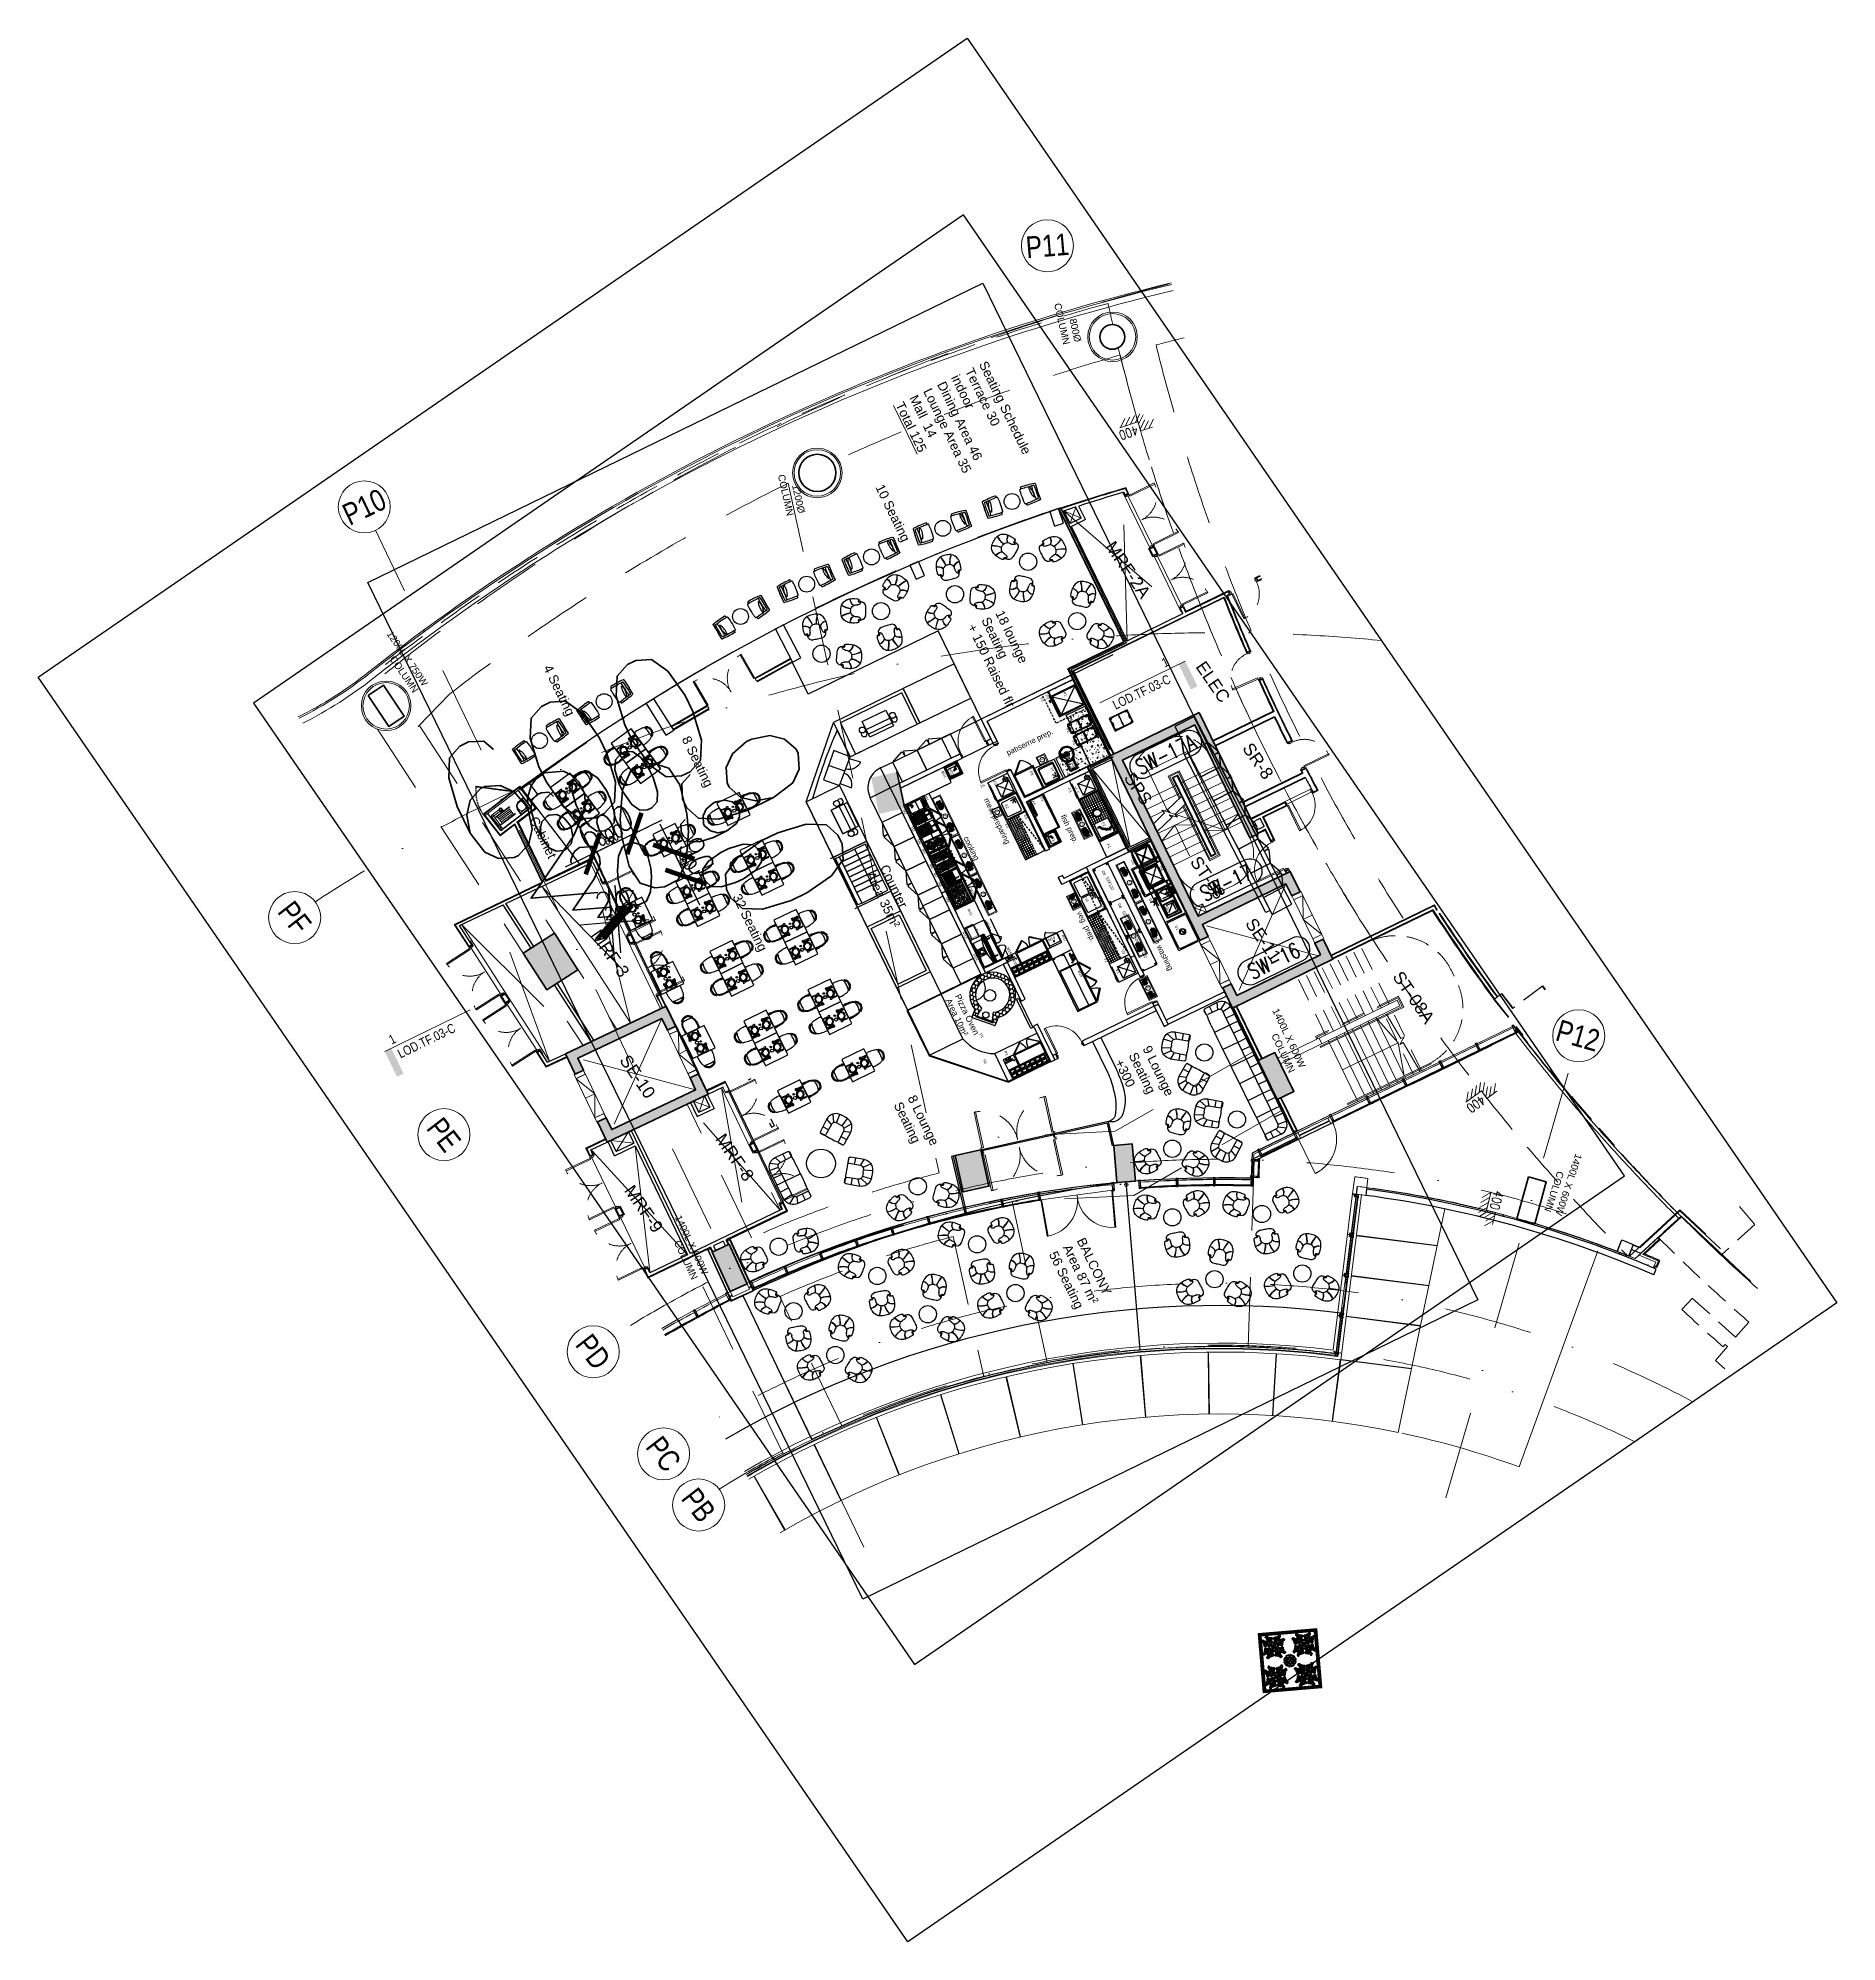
# Model space of a CAD drawing. Header units: millimetres. Extents: x 32582 to 41721, y -247935 to -234947.
# Drawn here: x 32582 to 38389, y -241093 to -234947 of the extents above; entities that cross this region are included whole.
import ezdxf
from ezdxf.enums import TextEntityAlignment as Align
from ezdxf.lldxf.tags import DXFTag

# ---------------------------------------------------------------- set-up
doc = ezdxf.new("R2010")
doc.units = ezdxf.units.MM
doc.header["$LTSCALE"] = 300
doc.header["$MEASUREMENT"] = 0
for name, pattern in [('ACAD_ISO03W100', [30, 12, -18]), ('DASHDOT', [1, 0.5, -0.25, 0, -0.25]), ('DASHED', [19.05, 12.7, -6.35]), ('DGN Style 2', [4.165224, 2.499135, -1.66609]), ('DGN Style 4', [1.902655, 0.950733, -0.475367, 0.001188, -0.475367]), ('HIDDEN', [0.375, 0.25, -0.125]), ('HIDDENX2', [19.05, 12.7, -6.35]), ('TDME_FASHION_L2$0$DGN Style 2', [4.165224, 2.499135, -1.66609]), ('TDME_FASHION_L3$0$DGN Style 2', [4.165224, 2.499135, -1.66609]), ('TDME_FASHION_L3$0$HIDDEN', [0.375, 0.25, -0.125]), ('TDME_Fave_Bldg_Envlp_Zone C_L3$0$HIDDEN', [375, 250, -125]), ('TDME_Fave_column_LGM$0$HIDDENX2', [0.75, 0.5, -0.25]), ('TDME_Fave_Core_L3$0$( Hidden )', [0.375, 0.25, -0.125]), ('TDME_Fave_Core_L3$0$DGN Style 2', [4.165224, 2.499135, -1.66609]), ('TDME_Fave_GRID$0$DGN Style 7', [8.330448, 3.748702, -1.66609, 1.249567, -1.66609])]:
    doc.linetypes.add(name, pattern=pattern)
for name, color, linetype, lineweight in [('$1$A-_MTAL----', 9, 'Continuous', 0), ('$1$A-_WALLPRTN_E-', 20, 'Continuous', 13), ('$1$None', 7, 'Continuous', 5), ('A-_ANOT----_T-', 7, 'Continuous', 13), ('A-_ANOTREV3_--', 2, 'Continuous', 30), ('A-_CLAD----_E-', 2, 'Continuous', 13), ('A-_FNSH----_E-', 7, 'Continuous', 13), ('A-_FNSH----_H-', 8, 'Continuous', 0), ('A-_MTAL----_E-', 8, 'Continuous', 13), ('A-_RALG----_E-', 9, 'Continuous', 0), ('A-_SLABEDGE_E-', 2, 'DASHED', 13), ('A-_SLABSTEP_E-', 2, 'Continuous', 13), ('A-_WALL----_E-', 1, 'Continuous', 30), ('ASTL', 3, 'Continuous', 0), ('G-GRID_A', 1, 'DGN Style 4', 0), ('GENTEXT', 1, 'Continuous', 13), ('GRC-Ekipman', 4, 'Continuous', 25), ('GRC-mermer tarama', 253, 'Continuous', 13), ('GRC-yer ızgarası', 40, 'Continuous', 15), ('MINORTEXT', 1, 'Continuous', 13), ('STRUCTURES', 3, 'DGN Style 2', 0), ('TARGET', 7, 'Continuous', 0), ('TDME_FASHION_L2$0$A-_SLABOPEN_E-', 8, 'TDME_FASHION_L2$0$DGN Style 2', 0), ('TDME_FASHION_L3$0$A-_CONC----_E-', 3, 'Continuous', 40), ('TDME_FASHION_L3$0$A-_DOOR----_E-', 1, 'Continuous', 13), ('TDME_FASHION_L3$0$A-_FLORPATT_E-', 8, 'Continuous', 13), ('TDME_FASHION_L3$0$A-_FNSH----_E-', 7, 'Continuous', 13), ('TDME_FASHION_L3$0$A-_FNSH----_H-', 8, 'Continuous', 0), ('TDME_FASHION_L3$0$A-_SANIFIX-_E-', 5, 'Continuous', 13), ('TDME_FASHION_L3$0$A-_SLABOPEN_E-', 8, 'TDME_FASHION_L3$0$DGN Style 2', 0), ('TDME_FASHION_L3$0$A-_WALL----_E-', 1, 'Continuous', 30), ('TDME_Fave_Bldg_Envlp_Zone C_L3$0$A-_CLAD----_E-', 1, 'Continuous', 13), ('TDME_Fave_Bldg_Envlp_Zone C_L3$0$A-_CURTAINWALL', 1, 'Continuous', 18), ('TDME_Fave_Bldg_Envlp_Zone C_L3$0$A-_DOOR----_E-', 1, 'Continuous', 13), ('TDME_Fave_Bldg_Envlp_Zone C_L3$0$A-_FNSH----_H-', 8, 'Continuous', 0), ('TDME_Fave_Bldg_Envlp_Zone C_L3$0$A-_MTAL----_E-', 8, 'Continuous', 13), ('TDME_Fave_Bldg_Envlp_Zone C_L3$0$A-_MULLION', 2, 'Continuous', 18), ('TDME_Fave_Bldg_Envlp_Zone C_L3$0$A-_RALG----_E-', 9, 'Continuous', 0), ('TDME_Fave_Bldg_Envlp_Zone C_L3$0$A-_ROOF----_E-', 3, 'Continuous', 13), ('TDME_Fave_Bldg_Envlp_Zone C_L3$0$A-_SDRN----_E-', 3, 'Continuous', 13), ('TDME_Fave_Bldg_Envlp_Zone C_L3$0$A-_WIND----_E-', 4, 'Continuous', 13), ('TDME_Fave_column_L3$0$A-_CONC----_E-', 3, 'Continuous', 40), ('TDME_Fave_column_L3$0$A-_SLABEDGE_E-', 2, 'Continuous', 13), ('TDME_Fave_column_LGM$0$A-_SLABEDGE_E-', 2, 'Continuous', 13), ('TDME_Fave_Core_L3$0$A-_ANOTSYBL_P-', 1, 'Continuous', 30), ('TDME_Fave_Core_L3$0$A-_FLORPATT_E-', 8, 'Continuous', 13), ('TDME_Fave_Core_L3$0$A-_FNSH----_E-', 7, 'Continuous', 13), ('TDME_Fave_Core_L3$0$A-_MTAL----_E-', 8, 'Continuous', 13), ('TDME_Fave_Core_L3$0$A-_RALG----_E-', 9, 'Continuous', 0), ('TDME_Fave_Core_L3$0$A-_SLABOPEN_E-', 8, 'TDME_Fave_Core_L3$0$DGN Style 2', 0), ('TDME_Fave_Core_L3$0$A-_STRC----_E-', 1, 'Continuous', 13), ('TDME_Fave_Core_L3$0$A-_WALL----_E-', 1, 'Continuous', 30), ('TDME_Fave_GRID$0$A-_ANOTGRID_E-', 8, 'TDME_Fave_GRID$0$DGN Style 7', 13)]:
    doc.layers.add(name, color=color, linetype=linetype, lineweight=lineweight)
for name, color, linetype in [('002 Çizgi', 7, 'Continuous'), ('1', 1, 'Continuous'), ('CIHAZ', 2, 'Continuous'), ('FAE-WSP-SW-04-PL-STR-0575-01$0$X-Level 4 GA$0$S230G_SLAB_OUTLINE', 7, 'Continuous'), ('I-FUR-LOOSE', 2, 'Continuous'), ('I-FURNITURE', 2, 'Continuous'), ('I-LINE-01', 1, 'Continuous'), ('I-TXTDIM-GRID', 1, 'Continuous'), ('I-TXTDIM-GRID @ 1 (1)', 1, 'Continuous'), ('I-TXTDIM-GRID @ 1 (2)', 1, 'Continuous'), ('I-TXTDIM-GRID @ 10', 1, 'Continuous'), ('I-TXTDIM-GRID @ 100', 1, 'Continuous'), ('I-TXTDIM-GRID @ 20', 1, 'Continuous'), ('I-TXTDIM-GRID @ 5', 1, 'Continuous'), ('I-TXTDIM-GRID @ 50', 1, 'Continuous'), ('ID-facade', 1, 'Continuous'), ('kapı ABD', 55, 'Continuous'), ('Kitchen-wall', 3, 'Continuous'), ('Kıtc-002 Çizgi', 7, 'Continuous'), ('S2000-002 Çizgi', 7, 'Continuous'), ('Sktürk_Çizgi', 7, 'Continuous'), ('Szechuan Plan final plan$0$I-FURN', 1, 'Continuous')]:
    doc.layers.add(name, color=color, linetype=linetype)
doc.layers.add('LEASE LINE', color=7, linetype='DGN Style 4', lineweight=30, true_color=0xf60929)
doc.styles.add('FAE-WSP-SW-04-PL-STR-0575-01$0$X-Level 4 GA$0$ROMANS', font='Romans.shx', dxfattribs={"width": 0.75})
doc.styles.add('GENTEXT', font='arial.ttf', dxfattribs={"height": 0.25})
doc.styles.add('HDI-ROMANS', font='romans.shx', dxfattribs={"width": 0.9})
doc.styles.add('MINORTEXT', font='arial.ttf', dxfattribs={"height": 0.36})
doc.styles.add('Simplex', font='SIMPLEX.shx', dxfattribs={"width": 0.8, "height": 2.5})
doc.styles.get("Standard").update_dxf_attribs({"font": 'arial.ttf'})
doc.styles.add('style1', font='turkce.shx', dxfattribs={"height": 100})
doc.styles.add('TAKSİM', font='GOTHIC.TTF', dxfattribs={"height": 20})
doc.styles.add('TDME_Fave_GRID$0$Arial', font='arial.ttf', dxfattribs={"width": 0.8, "height": 2.5})
tags = doc.linetypes.add('DASHED2', pattern=[9.525, 6.35, -3.175]).pattern_tags.tags
tags[6:7] = [DXFTag(74, 4), DXFTag(75, 0), DXFTag(340, '0'), DXFTag(46, 1.0), DXFTag(50, 0.0), DXFTag(44, 0.0), DXFTag(45, 0.0)]
tags[4:5] = [DXFTag(74, 4), DXFTag(75, 0), DXFTag(340, '0'), DXFTag(46, 1.0), DXFTag(50, 0.0), DXFTag(44, 0.0), DXFTag(45, 0.0)]
doc.dimstyles.new('HDI-DIM', dxfattribs={"dimscale": 100, "dimtxt": 2, "dimasz": 1, "dimexe": 1, "dimexo": 1, "dimgap": 1, "dimtad": 1, "dimdec": 0, "dimrnd": 5, "dimzin": 0, "dimdsep": 46, "dimtxsty": 'HDI-ROMANS', "dimblk": 'ARCHTICK', "dimcen": 1, "dimdle": 1, "dimclrd": 256, "dimclre": 256, "dimclrt": 7, "dimadec": 0, "dimazin": 0, "dimtfac": 1, "dimtdec": 0, "dimtix": 1, "dimtmove": 2, "dimatfit": 3, "dimfxl": 1, "dimtolj": 1, "dimtzin": 0, "dimlwd": -1, "dimlwe": -1, "dimarcsym": 0})
pattern_1 = [(53.5583798532953, (-7349497.384687, -283278450.576824), (-0.01005578150568927, 0.00742504264700464), [])]

# ---------------------------------------------------------------- blocks, each defined once
blk = doc.blocks.new('TDME_Fave_Bldg_Envlp_Zone C_L3$0$ALUM_FIN GL SUPPORT')
at = {"layer": 'TDME_Fave_Bldg_Envlp_Zone C_L3$0$A-_RALG----_E-'}
for p, q in [((-1034386186.98873, 2635606199.479331), (-1034386199.568201, 2635606177.874774)), ((-1034386174.006734, 2635606191.92557), (-1034386186.542827, 2635606170.295784)), ((-1034386100.317298, 2635606149.453617), (-1034386112.896769, 2635606127.849061)), ((-1034386087.335302, 2635606141.899856), (-1034386099.871395, 2635606120.27007))]:
    blk.add_line(p, q, dxfattribs=at)
at = {"layer": 'TDME_Fave_Bldg_Envlp_Zone C_L3$0$A-_RALG----_E-', "flags": 128}
for points in [[(-1034386181.982521, 2635606208.077848), (-1034386136.709656, 2635606286.19159), (-1034386093.438957, 2635606261.112923), (-1034386100.960605, 2635606248.135065), (-1034386131.253482, 2635606265.692072), (-1034386169.004643, 2635606200.55618)], [(-1034386082.408095, 2635606150.401268), (-1034386037.175626, 2635606228.538409), (-1034386080.459287, 2635606253.594698), (-1034386087.974239, 2635606240.612961), (-1034386057.672307, 2635606223.071585), (-1034386095.389859, 2635606157.916225)]]:
    blk.add_lwpolyline(points, close=True, dxfattribs=at)
at = {"layer": 'TDME_Fave_Bldg_Envlp_Zone C_L3$0$A-_RALG----_E-'}
for points in [[(-1034386105.664063, 2635606210.080336), (-1034386055.542064, 2635606296.612325), (-1034386068.521863, 2635606304.130625), (-1034386118.643861, 2635606217.598635)], [(-1034386219.642529, 2635606177.998553), (-1034386214.628092, 2635606186.650456), (-1034386171.368578, 2635606161.578272), (-1034386176.383014, 2635606152.926369)], [(-1034386202.137788, 2635606208.20121), (-1034386197.123351, 2635606216.853113), (-1034386153.863837, 2635606191.780928), (-1034386158.878273, 2635606183.129025)], [(-1034386089.804624, 2635606102.69368), (-1034386084.794662, 2635606111.348175), (-1034386128.067134, 2635606136.397987), (-1034386133.077097, 2635606127.743493)], [(-1034386072.272691, 2635606132.979339), (-1034386067.262729, 2635606141.633833), (-1034386110.535201, 2635606166.683646), (-1034386115.545164, 2635606158.029152)]]:
    blk.add_3dface(points, dxfattribs=at)
at = {"layer": 'TDME_Fave_Bldg_Envlp_Zone C_L3$0$A-_ROOF----_E-'}
for p, q in [((-1034386182.061292, 2635606207.941939), (-1034386181.967103, 2635606208.103703)), ((-1034386169.08147, 2635606200.423625), (-1034386169.004644, 2635606200.55618))]:
    blk.add_line(p, q, dxfattribs=at)
at = {"layer": 'TDME_Fave_Bldg_Envlp_Zone C_L3$0$A-_WIND----_E-', "ltscale": 0.15}
blk.add_line((-1034386137.214963, 2635606170.573492), (-1034386149.745463, 2635606148.940497), dxfattribs=at)
blk = doc.blocks.new('TDME_Fave_Bldg_Envlp_Zone C_L3$0$Railing1')
at = {"layer": 'TDME_Fave_Bldg_Envlp_Zone C_L3$0$A-_RALG----_E-'}
for p, q in [((48, 13), (41, -11)), ((62, 8), (56, -16))]:
    blk.add_line(p, q, dxfattribs=at)
at = {"layer": 'TDME_Fave_Bldg_Envlp_Zone C_L3$0$A-_RALG----_E-', "flags": 128}
blk.add_lwpolyline([(65, 18), (89, 105), (41, 118), (37, 104), (71, 94), (51, 22)], close=True, dxfattribs=at)
at = {"layer": 'TDME_Fave_Bldg_Envlp_Zone C_L3$0$A-_RALG----_E-'}
for points in [[(28, 70), (55, 166), (40, 170), (13, 74)], [(79, 4), (82, 13), (34, 27), (31, 17)], [(70, -30), (72, -20), (24, -7), (22, -17)]]:
    blk.add_3dface(points, dxfattribs=at)
blk = doc.blocks.new('TDME_Fave_Bldg_Envlp_Zone C_L3$0$retractableframe')
at = {"layer": 'TDME_Fave_Bldg_Envlp_Zone C_L3$0$A-_DOOR----_E-'}
blk.add_lwpolyline([(37, 0), (37, 200), (-38, 200), (-38, 0)], close=True, dxfattribs=at)
blk = doc.blocks.new('TDME_Fave_Bldg_Envlp_Zone C_L3$0$A-End_Mullion')
at = {"layer": 'TDME_Fave_Bldg_Envlp_Zone C_L3$0$A-_MULLION'}
for p, q in [((-32172, -243472), (-32193, -243472)), ((-32180, -243411), (-32180, -243410)), ((-32180, -243410), (-32169, -243410)), ((-32180, -243464), (-32180, -243411)), ((-32166, -243464), (-32180, -243464)), ((-32169, -243410), (-32168, -243411)), ((-32168, -243411), (-32168, -243412)), ((-32168, -243412), (-32168, -243439))]:
    blk.add_line(p, q, dxfattribs=at)
for points in [[(-32143, -243422), (-32144, -243422), (-32144, -243419), (-32139, -243419), (-32139, -243419), (-32139, -243419), (-32134, -243419), (-32134, -243422), (-32136, -243422), (-32136, -243422), (-32135, -243423), (-32133, -243423), (-32133, -243200), (-32133, -243198), (-32134, -243198), (-32191, -243198), (-32192, -243199), (-32193, -243200), (-32193, -243472)], [(-32190, -243204), (-32136, -243204), (-32136, -243408), (-32137, -243408)], [(-32190, -243408), (-32190, -243204)], [(-32188, -243416), (-32188, -243409), (-32188, -243408), (-32190, -243408), (-32190, -243408)], [(-32187, -243417), (-32188, -243416)], [(-32186, -243417), (-32187, -243417)], [(-32185, -243409), (-32185, -243416), (-32186, -243417)], [(-32184, -243408), (-32185, -243408)], [(-32185, -243408), (-32185, -243409)], [(-32137, -243408), (-32138, -243409), (-32138, -243416), (-32139, -243417), (-32139, -243417), (-32140, -243416), (-32140, -243409), (-32141, -243408), (-32142, -243408), (-32184, -243408)], [(-32168, -243439), (-32166, -243439), (-32165, -243439), (-32165, -243437), (-32165, -243435), (-32165, -243434), (-32165, -243433), (-32165, -243433), (-32165, -243432), (-32165, -243432), (-32165, -243430), (-32165, -243430), (-32164, -243429), (-32164, -243428), (-32163, -243427), (-32162, -243428), (-32161, -243429), (-32161, -243430), (-32161, -243430), (-32161, -243432), (-32161, -243432), (-32160, -243433), (-32161, -243433), (-32161, -243434), (-32161, -243435), (-32161, -243437), (-32161, -243439), (-32160, -243439), (-32158, -243439), (-32158, -243453), (-32158, -243454), (-32159, -243456), (-32159, -243457), (-32159, -243457), (-32158, -243457), (-32158, -243457), (-32158, -243457), (-32158, -243463), (-32159, -243464), (-32160, -243464), (-32160, -243462), (-32159, -243462), (-32159, -243462), (-32159, -243459), (-32159, -243458), (-32162, -243455), (-32163, -243455), (-32163, -243455), (-32166, -243458), (-32167, -243459), (-32167, -243462), (-32166, -243462), (-32165, -243462), (-32166, -243464), (-32166, -243464), (-32168, -243464), (-32168, -243463), (-32168, -243457), (-32167, -243457), (-32167, -243457), (-32167, -243457), (-32167, -243456), (-32168, -243454), (-32168, -243453), (-32168, -243439)], [(-32168, -243439), (-32167, -243439), (-32166, -243439), (-32165, -243438), (-32165, -243437)], [(-32159, -243441), (-32160, -243441), (-32161, -243441), (-32161, -243440), (-32162, -243440), (-32163, -243440), (-32163, -243440), (-32164, -243440), (-32165, -243441), (-32166, -243441), (-32166, -243441), (-32166, -243452), (-32165, -243453), (-32165, -243454), (-32165, -243455), (-32165, -243455), (-32164, -243454), (-32163, -243454), (-32162, -243454), (-32161, -243455), (-32161, -243455), (-32160, -243454), (-32160, -243453), (-32159, -243452), (-32159, -243441)], [(-32165, -243424), (-32165, -243423), (-32164, -243421), (-32163, -243421), (-32162, -243421), (-32161, -243423), (-32161, -243425), (-32160, -243426), (-32161, -243426), (-32161, -243427), (-32160, -243427)], [(-32165, -243425), (-32165, -243424)], [(-32165, -243426), (-32165, -243425), (-32165, -243425)], [(-32165, -243427), (-32165, -243426)], [(-32165, -243426), (-32165, -243426)], [(-32165, -243428), (-32165, -243427)], [(-32165, -243430), (-32165, -243429), (-32165, -243428)], [(-32165, -243428), (-32165, -243428)], [(-32165, -243432), (-32165, -243430), (-32165, -243430)], [(-32165, -243430), (-32165, -243430)], [(-32165, -243433), (-32165, -243432), (-32165, -243432)], [(-32165, -243432), (-32165, -243432)], [(-32165, -243434), (-32165, -243433)], [(-32165, -243435), (-32165, -243434), (-32165, -243434)], [(-32165, -243437), (-32165, -243436), (-32165, -243435)], [(-32165, -243435), (-32165, -243435)], [(-32165, -243437), (-32165, -243437)], [(-32161, -243437), (-32161, -243435), (-32161, -243434), (-32161, -243432), (-32161, -243430), (-32162, -243430), (-32162, -243429), (-32163, -243428), (-32163, -243429), (-32164, -243430), (-32164, -243430), (-32164, -243432), (-32164, -243434), (-32164, -243435), (-32164, -243437), (-32164, -243438), (-32163, -243439), (-32162, -243438), (-32161, -243437)], [(-32160, -243427), (-32161, -243428), (-32161, -243429), (-32160, -243429), (-32161, -243429), (-32161, -243431), (-32160, -243431), (-32161, -243431), (-32161, -243432), (-32160, -243433), (-32161, -243433), (-32161, -243434), (-32160, -243435), (-32161, -243435), (-32161, -243436), (-32160, -243436), (-32161, -243437), (-32161, -243438), (-32160, -243438), (-32159, -243439), (-32158, -243439)], [(-32158, -243412), (-32157, -243410), (-32156, -243410), (-32146, -243410), (-32145, -243411), (-32145, -243423)], [(-32158, -243439), (-32158, -243412)], [(-32158, -243439), (-32158, -243439)], [(-32135, -243423), (-32133, -243423), (-32133, -243432), (-32133, -243433), (-32132, -243434), (-32131, -243435), (-32130, -243435), (-32129, -243435), (-32129, -243435), (-32128, -243435), (-32127, -243436), (-32128, -243436), (-32129, -243436), (-32130, -243436), (-32131, -243436), (-32131, -243436), (-32132, -243435), (-32133, -243435), (-32134, -243435), (-32135, -243434), (-32135, -243434), (-32136, -243434), (-32137, -243435), (-32138, -243436), (-32139, -243436), (-32140, -243436), (-32141, -243435), (-32142, -243435), (-32142, -243433), (-32143, -243433), (-32144, -243433), (-32146, -243436), (-32147, -243436), (-32147, -243436), (-32146, -243434), (-32146, -243433), (-32145, -243433), (-32145, -243432), (-32145, -243432), (-32145, -243423), (-32143, -243423), (-32143, -243423), (-32142, -243423), (-32142, -243423), (-32142, -243421), (-32143, -243421), (-32143, -243421), (-32143, -243421), (-32142, -243420), (-32141, -243419), (-32140, -243420), (-32138, -243420), (-32137, -243419), (-32136, -243420), (-32135, -243421), (-32135, -243421), (-32135, -243421), (-32136, -243421), (-32136, -243423), (-32136, -243423), (-32135, -243423), (-32135, -243423)], [(-32145, -243423), (-32145, -243423), (-32143, -243423), (-32143, -243422)], [(-32143, -243422), (-32143, -243422)], [(-32139, -243447), (-32138, -243447)], [(-32139, -243447), (-32138, -243447)], [(-32139, -243447), (-32139, -243447)], [(-32139, -243460), (-32138, -243460)], [(-32139, -243460), (-32138, -243460)], [(-32139, -243460), (-32139, -243460)]]:
    blk.add_lwpolyline(points, dxfattribs=at)
for points in [[(-32182, -243397), (-32182, -243211, -0.414214), (-32181, -243210), (-32138, -243210), (-32138, -243205), (-32181, -243205, 0.414214), (-32187, -243211), (-32187, -243397, 0.414214), (-32181, -243403), (-32138, -243403), (-32138, -243398), (-32181, -243398, -0.414214)], [(-32181, -243211), (-32144, -243211, -0.414214), (-32138, -243217), (-32138, -243391, -0.414214), (-32144, -243397), (-32181, -243397), (-32181, -243392), (-32144, -243392, 0.414214), (-32143, -243391), (-32143, -243217, 0.414214), (-32144, -243216), (-32181, -243216)], [(-32148, -243444), (-32138, -243444), (-32138, -243464), (-32148, -243464, 0.05)]]:
    blk.add_lwpolyline(points, format="xyb", close=True, dxfattribs=at)
blk.add_lwpolyline([(-32138, -243463, -0.414214), (-32138, -243463), (-32143, -243463, -0.362233), (-32143, -243463, 0.212538), (-32144, -243461, -0.260236), (-32144, -243461), (-32144, -243446, -0.260236), (-32144, -243446, 0.212538), (-32143, -243444, -0.362233), (-32143, -243444), (-32138, -243444, -0.414214), (-32138, -243444)], format="xyb", dxfattribs=at)
blk.add_circle((-32163, -243472), 8.75, dxfattribs=at)
blk = doc.blocks.new('TDME_Fave_Bldg_Envlp_Zone C_L3$0$A-Cen-Mullion')
at = {"layer": 'TDME_Fave_Bldg_Envlp_Zone C_L3$0$A-_MULLION'}
h = blk.add_hatch(dxfattribs=at)
h.set_pattern_fill('DOTS', color=256, scale=10, angle=90, style=0)
h.set_pattern_definition([(90, (-41702.71323, -245354.2657), (-0.625, 0.3125), [0, -0.625])])
edge = h.paths.add_edge_path()
edge.add_arc((-30255, -243348), 2184, 182.91842, 183.05005, ccw=False)
edge.add_line((-32435, -243459), (-32436, -243460))
edge.add_arc((-32444, -243452), 11, 269.12138, 313.03231, ccw=False)
edge.add_line((-32444, -243463), (-32447, -243463))
edge.add_line((-32447, -243463), (-32451, -243463))
edge.add_arc((-32451, -243452), 11, 231.05177, 270.56389, ccw=False)
edge.add_line((-32458, -243460), (-32459, -243459))
edge.add_arc((-21919, -244034), 10556, 176.8779, 176.90508)
edge.add_line((-32459, -243464), (-32460, -243472))
edge.add_arc((-32447, -243261), 211, 266.65531, 273.43698)
edge.add_line((-32435, -243472), (-32435, -243464))
for p, q in [((-32473, -243463), (-32478, -243463)), ((-32472, -243444), (-32477, -243444)), ((-32474, -243462), (-32476, -243462)), ((-32473, -243445), (-32475, -243445)), ((-32472, -243447), (-32473, -243460)), ((-32422, -243406), (-32472, -243404)), ((-32472, -243406), (-32422, -243404)), ((-32471, -243461), (-32470, -243446)), ((-32470, -243446), (-32471, -243461)), ((-32471, -243450), (-32459, -243450)), ((-32471, -243451), (-32459, -243451)), ((-32471, -243457), (-32459, -243457)), ((-32471, -243458), (-32459, -243458)), ((-32462, -243452), (-32452, -243452)), ((-32452, -243455), (-32462, -243455)), ((-32460, -243472), (-32459, -243464)), ((-32459, -243451), (-32459, -243450)), ((-32459, -243458), (-32459, -243457)), ((-32449, -243452), (-32453, -243455)), ((-32442, -243455), (-32453, -243455)), ((-32453, -243456), (-32453, -243455)), ((-32442, -243456), (-32453, -243456)), ((-32452, -243448), (-32442, -243440)), ((-32452, -243440), (-32442, -243448)), ((-32452, -243448), (-32450, -243448)), ((-32452, -243448), (-32450, -243448)), ((-32452, -243461), (-32452, -243449)), ((-32452, -243452), (-32452, -243449)), ((-32450, -243453), (-32452, -243456)), ((-32450, -243453), (-32452, -243456)), ((-32452, -243461), (-32452, -243455)), ((-32452, -243456), (-32442, -243456)), ((-32442, -243456), (-32452, -243456)), ((-32450, -243461), (-32452, -243461)), ((-32450, -243461), (-32452, -243461)), ((-32450, -243453), (-32450, -243448)), ((-32450, -243453), (-32450, -243448)), ((-32444, -243453), (-32450, -243453)), ((-32450, -243453), (-32444, -243453)), ((-32450, -243460), (-32450, -243456)), ((-32450, -243460), (-32450, -243456)), ((-32449, -243460), (-32450, -243460)), ((-32449, -243460), (-32450, -243460)), ((-32450, -243461), (-32449, -243461)), ((-32450, -243461), (-32449, -243461)), ((-32449, -243452), (-32449, -243428)), ((-32449, -243443), (-32446, -243443)), ((-32446, -243443), (-32449, -243443)), ((-32449, -243448), (-32449, -243444)), ((-32449, -243444), (-32449, -243448)), ((-32445, -243452), (-32449, -243452)), ((-32449, -243461), (-32449, -243460)), ((-32449, -243461), (-32449, -243460)), ((-32447, -243458), (-32447, -243421)), ((-32445, -243452), (-32445, -243428)), ((-32445, -243444), (-32445, -243448)), ((-32445, -243448), (-32445, -243444)), ((-32443, -243448), (-32445, -243448)), ((-32443, -243448), (-32445, -243448)), ((-32445, -243452), (-32442, -243455)), ((-32445, -243460), (-32444, -243460)), ((-32445, -243461), (-32445, -243460)), ((-32445, -243460), (-32444, -243460)), ((-32445, -243461), (-32445, -243460)), ((-32445, -243461), (-32443, -243461)), ((-32445, -243461), (-32445, -243461)), ((-32445, -243461), (-32443, -243461)), ((-32445, -243461), (-32445, -243461)), ((-32444, -243453), (-32444, -243448)), ((-32444, -243453), (-32444, -243448)), ((-32444, -243453), (-32442, -243456)), ((-32444, -243453), (-32442, -243456)), ((-32444, -243460), (-32444, -243456)), ((-32444, -243460), (-32444, -243456)), ((-32442, -243452), (-32442, -243449)), ((-32442, -243461), (-32442, -243449)), ((-32433, -243452), (-32442, -243452)), ((-32442, -243461), (-32442, -243455)), ((-32442, -243455), (-32433, -243455)), ((-32442, -243456), (-32442, -243455)), ((-32424, -243450), (-32436, -243450)), ((-32436, -243451), (-32436, -243450)), ((-32424, -243451), (-32436, -243451)), ((-32424, -243457), (-32435, -243457)), ((-32435, -243458), (-32435, -243457)), ((-32423, -243458), (-32435, -243458)), ((-32435, -243472), (-32435, -243464)), ((-32423, -243461), (-32424, -243446)), ((-32424, -243446), (-32423, -243461)), ((-32423, -243444), (-32418, -243444)), ((-32423, -243447), (-32422, -243460)), ((-32421, -243445), (-32419, -243445)), ((-32421, -243462), (-32418, -243462)), ((-32421, -243463), (-32417, -243463))]:
    blk.add_line(p, q, dxfattribs=at)
for points in [[(-32427, -243422), (-32428, -243422), (-32428, -243419), (-32424, -243419), (-32423, -243419), (-32423, -243419), (-32419, -243419), (-32419, -243422), (-32420, -243422), (-32420, -243422), (-32419, -243423), (-32417, -243423), (-32417, -243200), (-32418, -243198), (-32419, -243198), (-32476, -243198), (-32477, -243199), (-32477, -243200), (-32477, -243423)], [(-32474, -243408), (-32474, -243204)], [(-32474, -243204), (-32420, -243204), (-32420, -243408), (-32422, -243408)], [(-32478, -243463), (-32477, -243443)], [(-32477, -243423), (-32475, -243423)], [(-32476, -243422), (-32476, -243419), (-32471, -243419)], [(-32475, -243423), (-32475, -243422), (-32475, -243422), (-32476, -243422)], [(-32476, -243462), (-32475, -243445)], [(-32472, -243416), (-32472, -243409), (-32473, -243408), (-32474, -243408), (-32474, -243408)], [(-32472, -243417), (-32472, -243416)], [(-32471, -243417), (-32472, -243417)], [(-32470, -243409), (-32470, -243416), (-32471, -243417)], [(-32471, -243419), (-32471, -243419), (-32471, -243419), (-32466, -243419)], [(-32469, -243408), (-32470, -243409)], [(-32468, -243408), (-32469, -243408)], [(-32422, -243408), (-32422, -243409), (-32422, -243416), (-32423, -243417), (-32424, -243417), (-32425, -243416), (-32425, -243409), (-32425, -243408), (-32426, -243408), (-32468, -243408)], [(-32466, -243419), (-32466, -243422), (-32468, -243422)], [(-32468, -243422), (-32468, -243422), (-32467, -243423), (-32465, -243423)], [(-32465, -243423), (-32465, -243423), (-32465, -243411), (-32464, -243410), (-32454, -243410), (-32453, -243411), (-32452, -243412), (-32452, -243440)], [(-32452, -243440), (-32452, -243440), (-32451, -243440), (-32450, -243439), (-32450, -243438)], [(-32450, -243426), (-32449, -243425)], [(-32449, -243427), (-32449, -243426), (-32450, -243426)], [(-32449, -243428), (-32450, -243427)], [(-32450, -243427), (-32449, -243427)], [(-32449, -243431), (-32449, -243429), (-32450, -243429)], [(-32450, -243429), (-32449, -243429)], [(-32449, -243432), (-32449, -243431), (-32450, -243431)], [(-32450, -243431), (-32449, -243431)], [(-32450, -243433), (-32449, -243432)], [(-32449, -243434), (-32449, -243433), (-32450, -243433)], [(-32450, -243435), (-32449, -243434)], [(-32449, -243436), (-32449, -243435), (-32450, -243435)], [(-32449, -243438), (-32449, -243437), (-32450, -243436)], [(-32450, -243436), (-32449, -243436)], [(-32450, -243438), (-32449, -243438)], [(-32449, -243425), (-32449, -243424), (-32448, -243422), (-32447, -243422), (-32446, -243422), (-32445, -243424), (-32445, -243426), (-32445, -243426), (-32445, -243427), (-32445, -243428), (-32445, -243428)], [(-32449, -243429), (-32449, -243428)], [(-32445, -243428), (-32445, -243429), (-32445, -243430), (-32445, -243430), (-32445, -243430), (-32445, -243432), (-32445, -243432), (-32445, -243432), (-32445, -243433), (-32445, -243434), (-32445, -243434), (-32445, -243435), (-32445, -243435), (-32445, -243436), (-32445, -243437), (-32445, -243437), (-32445, -243438), (-32445, -243439), (-32445, -243439), (-32444, -243440), (-32443, -243440)], [(-32443, -243440), (-32442, -243440)], [(-32442, -243412), (-32442, -243410), (-32441, -243410), (-32430, -243410), (-32430, -243411), (-32430, -243423)], [(-32442, -243440), (-32442, -243412)], [(-32430, -243423), (-32429, -243423), (-32428, -243423), (-32427, -243422)], [(-32427, -243422), (-32427, -243422)], [(-32418, -243462), (-32419, -243445)], [(-32417, -243463), (-32418, -243443)]]:
    blk.add_lwpolyline(points, dxfattribs=at)
for points in [[(-32422, -243216), (-32472, -243216), (-32472, -243208), (-32422, -243208)], [(-32470, -243396), (-32464, -243396), (-32464, -243216), (-32470, -243216)], [(-32424, -243396), (-32430, -243396), (-32430, -243216), (-32424, -243216)], [(-32422, -243404), (-32472, -243404), (-32472, -243396), (-32422, -243396)], [(-32422, -243406), (-32472, -243406), (-32472, -243404), (-32422, -243404)], [(-32452, -243448), (-32442, -243448), (-32442, -243440), (-32452, -243440)]]:
    blk.add_lwpolyline(points, close=True, dxfattribs=at)
for points in [[(-32477, -243430, -0.27921), (-32480, -243434, 0.611383), (-32480, -243434, 0.285957), (-32475, -243432, -0.453312), (-32475, -243432, 0.272612), (-32472, -243434, 0.207627), (-32469, -243433, -0.464111), (-32468, -243433, 0.250578), (-32460, -243436, 0.414421), (-32461, -243436, -0.314614), (-32465, -243431), (-32465, -243423), (-32467, -243423), (-32467, -243423, -0.493119), (-32468, -243423), (-32468, -243421), (-32467, -243421), (-32467, -243421), (-32468, -243420), (-32469, -243419), (-32473, -243419), (-32474, -243420), (-32475, -243421), (-32475, -243421), (-32474, -243421), (-32474, -243423, -0.493119), (-32475, -243423), (-32475, -243423), (-32477, -243423), (-32477, -243430)], [(-32417, -243430, 0.27921), (-32415, -243434, -0.611383), (-32415, -243434, -0.285957), (-32419, -243432, 0.453312), (-32420, -243432, -0.272612), (-32423, -243434, -0.207627), (-32426, -243433, 0.464111), (-32427, -243433, -0.250578), (-32434, -243436, -0.414421), (-32434, -243436, 0.314614), (-32430, -243431), (-32430, -243423), (-32428, -243423), (-32427, -243423, 0.493119), (-32427, -243423), (-32427, -243421), (-32428, -243421), (-32428, -243421), (-32426, -243420), (-32426, -243419), (-32421, -243419), (-32421, -243420), (-32419, -243421), (-32419, -243421), (-32420, -243421), (-32420, -243423, 0.493119), (-32420, -243423), (-32419, -243423), (-32417, -243423), (-32417, -243430)]]:
    blk.add_lwpolyline(points, format="xyb", dxfattribs=at)
for points in [[(-32470, -243420, -0.414214), (-32469, -243421), (-32469, -243423, -0.414214), (-32470, -243423), (-32473, -243423, -0.414214), (-32473, -243423), (-32473, -243421, -0.414214), (-32473, -243420)], [(-32425, -243420, 0.414214), (-32425, -243421), (-32425, -243423, 0.414214), (-32425, -243423), (-32422, -243423, 0.414214), (-32421, -243423), (-32421, -243421, 0.414214), (-32422, -243420)]]:
    blk.add_lwpolyline(points, format="xyb", close=True, dxfattribs=at)
for points, elevation in [([(-32435, -243464, -0.000574), (-32435, -243459), (-32436, -243460, -0.193977), (-32444, -243463), (-32447, -243463), (-32451, -243463, -0.174133), (-32458, -243460), (-32459, -243459, 0.000119), (-32459, -243464), (-32460, -243472, 0.029599), (-32435, -243472)], 0), ([(-32448, -243458), (-32448, -243460, 0.414214), (-32447, -243461, 0.414214), (-32446, -243460), (-32446, -243458), (-32446, -243458, 0.414214), (-32447, -243457, 0.414214)], 3)]:
    blk.add_lwpolyline(points, format="xyb", close=True, dxfattribs=dict(at, elevation=elevation))
at = {"layer": 'TDME_Fave_Bldg_Envlp_Zone C_L3$0$A-_MULLION', "elevation": 3}
for points in [[(-32447, -243456, 0.311483), (-32449, -243457), (-32450, -243459), (-32449, -243459), (-32449, -243461), (-32451, -243461), (-32451, -243461, -0.195137), (-32459, -243459), (-32459, -243459, 0.559545), (-32459, -243459), (-32459, -243459, 0.221324), (-32451, -243463), (-32451, -243463), (-32447, -243463)], [(-32447, -243463), (-32444, -243463, 0.221324), (-32435, -243459, 0.559545), (-32435, -243459, -0.195137), (-32444, -243461), (-32445, -243461), (-32445, -243459), (-32445, -243459), (-32446, -243457, 0.311483), (-32447, -243456)]]:
    blk.add_lwpolyline(points, format="xyb", dxfattribs=at)
at = {"layer": 'TDME_Fave_Bldg_Envlp_Zone C_L3$0$A-_MULLION', "elevation": 1}
for points in [[(-32442, -243440), (-32444, -243440), (-32445, -243439), (-32445, -243438), (-32445, -243436), (-32445, -243435), (-32445, -243434), (-32445, -243434), (-32445, -243433), (-32445, -243433), (-32445, -243431), (-32445, -243431), (-32446, -243430), (-32446, -243429), (-32447, -243428), (-32448, -243429), (-32449, -243430), (-32449, -243431), (-32449, -243431), (-32449, -243433), (-32449, -243433), (-32450, -243434), (-32449, -243434), (-32449, -243435), (-32449, -243436), (-32449, -243438), (-32450, -243440), (-32450, -243440), (-32452, -243440), (-32452, -243450), (-32452, -243451), (-32451, -243453), (-32451, -243454), (-32451, -243454), (-32452, -243454), (-32452, -243454), (-32452, -243454), (-32452, -243460), (-32451, -243461), (-32450, -243461), (-32450, -243459), (-32451, -243459), (-32451, -243459), (-32451, -243456), (-32451, -243455), (-32448, -243452), (-32447, -243452), (-32447, -243452), (-32444, -243455), (-32444, -243456), (-32444, -243459), (-32444, -243459), (-32445, -243459), (-32444, -243461), (-32444, -243461), (-32443, -243461), (-32442, -243460), (-32442, -243454), (-32443, -243454), (-32443, -243454), (-32443, -243454), (-32443, -243453), (-32442, -243451), (-32442, -243450), (-32442, -243440)], [(-32451, -243442), (-32450, -243442), (-32449, -243442), (-32449, -243441), (-32448, -243441), (-32447, -243441), (-32447, -243441), (-32446, -243441), (-32445, -243442), (-32444, -243442), (-32444, -243442), (-32444, -243449), (-32445, -243450), (-32445, -243451), (-32445, -243452), (-32445, -243452), (-32446, -243451), (-32447, -243451), (-32448, -243451), (-32449, -243452), (-32450, -243452), (-32450, -243451), (-32450, -243450), (-32451, -243449), (-32451, -243442)]]:
    blk.add_lwpolyline(points, dxfattribs=at)
blk.add_lwpolyline([(-32449, -243438), (-32449, -243436), (-32449, -243435), (-32449, -243433), (-32449, -243431), (-32448, -243431), (-32448, -243430), (-32447, -243429), (-32447, -243430), (-32446, -243431), (-32446, -243431), (-32446, -243433), (-32446, -243435), (-32446, -243436), (-32446, -243438), (-32446, -243439), (-32447, -243440), (-32448, -243439)], close=True, dxfattribs=at)
at = {"layer": 'TDME_Fave_Bldg_Envlp_Zone C_L3$0$A-_MULLION'}
for centre in [(-32471, -243428), (-32423, -243428)]:
    blk.add_circle(centre, 2.75, dxfattribs=at)
for centre, radius, start, end in [((-32478, -243463), 0.2, 177.0059, 267.0059), ((-32477, -243444), 0.2, 87.0059, 177.0059), ((-32470, -243464), 4.5, 128.46268, 152.38149), ((-32469, -243444), 4.5, 201.63031, 225.54911), ((-32470, -243464), 3, 118.65831, 166.65422), ((-32473, -243463), 0.2, 267.0059, 346.65422), ((-32469, -243444), 3, 187.35757, 235.35349), ((-32472, -243444), 0.2, 7.35757, 87.0059), ((-32471, -243461), 0.2, 298.65831, 357.0059), ((-32471, -243446), 0.2, 357.0059, 55.35349), ((-32464, -243454), 2.5, 36.8699, 323.1301), ((-32442, -243462), 17.4, 167.07371, 186.93808), ((-32452, -243449), 0.5, 89.99999, 179.99999), ((-32452, -243449), 0.5, 90, 180), ((-32452, -243461), 0.5, 179.99999, 269.99999), ((-32452, -243461), 0.5, 180, 270), ((-32450, -243448), 0.5, 269.99999, 359.99999), ((-32450, -243448), 0.5, 270, 0), ((-32444, -243428), 4.79, 126.10396, 180), ((-32449, -243444), 0.5, 89.99999, 179.99999), ((-32449, -243444), 0.5, 90, 180), ((-32450, -243428), 4.79, 0, 53.89604), ((-32446, -243444), 0.5, 359.99999, 89.99999), ((-32446, -243444), 0.5, 0, 90), ((-32445, -243448), 0.5, 179.99999, 269.99999), ((-32445, -243448), 0.5, 180, 270), ((-32443, -243449), 0.5, 359.99999, 89.99999), ((-32443, -243449), 0.5, 0, 90), ((-32443, -243461), 0.5, 269.99999, 359.99999), ((-32443, -243461), 0.5, 270, 0), ((-32452, -243462), 17.4, 353.06192, 12.92629), ((-32431, -243454), 2.5, 216.86989, 143.13009), ((-32426, -243444), 3, 304.64651, 352.64243), ((-32424, -243446), 0.2, 124.64651, 182.9941), ((-32423, -243444), 0.2, 92.9941, 172.64243), ((-32426, -243444), 4.5, 314.45089, 338.36969), ((-32425, -243464), 3, 13.34578, 61.34169), ((-32423, -243461), 0.2, 182.9941, 241.34169), ((-32425, -243464), 4.5, 27.61851, 51.53732), ((-32422, -243463), 0.2, 193.34578, 272.9941), ((-32418, -243444), 0.2, 2.9941, 92.9941), ((-32417, -243463), 0.2, 272.9941, 2.9941)]:
    blk.add_arc(centre, radius, start, end, dxfattribs=at)
blk.add_open_spline([(-32445, -243425), (-32445, -243425), (-32446, -243426), (-32448, -243426), (-32449, -243426), (-32450, -243426)], degree=3, knots=[1.120381, 1.120381, 1.120381, 1.120381, 1.149335, 4.287911, 5.517478, 5.517478, 5.517478, 5.517478], dxfattribs=at)
for points in [[(-32449, -243426), (-32449, -243426), (-32449, -243426), (-32450, -243426)], [(-32449, -243428), (-32449, -243428), (-32450, -243428), (-32450, -243428)], [(-32449, -243430), (-32449, -243430), (-32450, -243430), (-32450, -243429)], [(-32449, -243431), (-32449, -243431), (-32450, -243431), (-32450, -243431)], [(-32449, -243433), (-32449, -243433), (-32450, -243433), (-32450, -243433)], [(-32449, -243435), (-32449, -243435), (-32450, -243435), (-32450, -243435)], [(-32449, -243437), (-32449, -243437), (-32450, -243437), (-32450, -243437)], [(-32449, -243439), (-32449, -243439), (-32450, -243439), (-32450, -243439)], [(-32449, -243441), (-32449, -243440), (-32450, -243440), (-32450, -243440)], [(-32449, -243442), (-32449, -243442), (-32450, -243442), (-32450, -243442)], [(-32449, -243444), (-32449, -243444), (-32450, -243444), (-32450, -243444)], [(-32449, -243446), (-32449, -243446), (-32450, -243446), (-32450, -243446)], [(-32449, -243448), (-32449, -243448), (-32450, -243448), (-32450, -243448)], [(-32449, -243450), (-32449, -243450), (-32450, -243449), (-32450, -243449)], [(-32449, -243451), (-32449, -243451), (-32450, -243451), (-32450, -243451)], [(-32445, -243425), (-32445, -243425), (-32446, -243425), (-32446, -243425)], [(-32445, -243427), (-32445, -243427), (-32445, -243427), (-32445, -243426)], [(-32444, -243429), (-32445, -243428), (-32445, -243428), (-32445, -243428)], [(-32444, -243430), (-32445, -243430), (-32445, -243430), (-32445, -243430)], [(-32444, -243432), (-32445, -243432), (-32445, -243432), (-32445, -243432)], [(-32444, -243434), (-32445, -243434), (-32445, -243434), (-32445, -243434)], [(-32444, -243436), (-32445, -243436), (-32445, -243436), (-32445, -243436)], [(-32444, -243438), (-32445, -243438), (-32445, -243437), (-32445, -243437)], [(-32444, -243439), (-32445, -243439), (-32445, -243439), (-32445, -243439)], [(-32444, -243441), (-32445, -243441), (-32445, -243441), (-32445, -243441)], [(-32444, -243443), (-32445, -243443), (-32445, -243443), (-32445, -243443)], [(-32444, -243445), (-32445, -243445), (-32445, -243445), (-32445, -243445)], [(-32444, -243447), (-32445, -243447), (-32445, -243447), (-32445, -243446)], [(-32444, -243448), (-32445, -243448), (-32445, -243448), (-32445, -243448)], [(-32444, -243450), (-32445, -243450), (-32445, -243450), (-32445, -243450)], [(-32444, -243452), (-32445, -243452), (-32445, -243452), (-32445, -243452)], [(-32444, -243452), (-32445, -243452), (-32445, -243452), (-32445, -243452)]]:
    blk.add_open_spline(points, degree=3, dxfattribs=at)
for points in [[(-32445, -243427), (-32446, -243427), (-32449, -243427), (-32450, -243428)], [(-32444, -243429), (-32446, -243429), (-32449, -243429), (-32450, -243429)], [(-32444, -243430), (-32446, -243431), (-32449, -243431), (-32450, -243431)], [(-32444, -243432), (-32446, -243432), (-32449, -243433), (-32450, -243433)], [(-32444, -243434), (-32446, -243434), (-32449, -243435), (-32450, -243435)], [(-32444, -243436), (-32446, -243436), (-32449, -243436), (-32450, -243437)], [(-32444, -243438), (-32446, -243438), (-32449, -243438), (-32450, -243439)], [(-32444, -243439), (-32446, -243440), (-32449, -243440), (-32450, -243440)], [(-32444, -243441), (-32446, -243441), (-32449, -243442), (-32450, -243442)], [(-32444, -243443), (-32446, -243443), (-32449, -243444), (-32450, -243444)], [(-32444, -243445), (-32446, -243445), (-32449, -243445), (-32450, -243446)], [(-32444, -243447), (-32446, -243447), (-32449, -243447), (-32450, -243448)], [(-32444, -243448), (-32446, -243449), (-32449, -243449), (-32450, -243449)], [(-32444, -243450), (-32446, -243451), (-32449, -243451), (-32450, -243451)]]:
    blk.add_spline(points, degree=3, dxfattribs=at)
blk = doc.blocks.new('TDME_Fave_Bldg_Envlp_Zone C_L3$0$A-curtainwall-L1-1')
at = {"layer": 'TDME_Fave_Bldg_Envlp_Zone C_L3$0$A-_CURTAINWALL'}
blk.add_line((1159, -20, 0), (-1183, 24, 0), dxfattribs=at)
at = {"layer": 'TDME_Fave_Bldg_Envlp_Zone C_L3$0$A-_CURTAINWALL', "elevation": 0}
for points in [[(-3683, 84, 0.008112), (-4837, -32)], [(-2466, 165, 0.008112), (-3623, 89)], [(-1246, 204, 0.008111), (-2406, 168)], [(1166, 160, 0.01645), (-1186, 205)], [(-7310, -408, 0.008113), (-8446, -642)], [(-6107, -203, 0.008113), (-7251, -397)], [(-4897, -39, 0.008115), (-6047, -194)], [(-9692, -942, 0.008011), (-10796, -1248)], [(-8505, -655, 0.008118), (-9634, -927)]]:
    blk.add_lwpolyline(points, format="xyb", dxfattribs=at)
for points in [[(-2444, -6), (-2445, 2, 0.008291), (-3623, -75), (-3622, -83, -0.008291)], [(-1231, 33), (-1231, 41, 0.008291), (-2411, 4), (-2410, -4, -0.008291)], [(-1230, 5), (-1230, 13, 0.008291), (-2409, -24), (-2409, -32, -0.008291)], [(-7264, -574), (-7266, -567, 0.008291), (-8422, -804), (-8420, -812, -0.008291)], [(-7259, -602), (-7261, -594, 0.008291), (-8416, -831), (-8414, -839, -0.008291)], [(-6067, -371), (-6068, -363, 0.008291), (-7232, -560), (-7231, -568, -0.008291)], [(-6063, -398), (-6064, -390, 0.008291), (-7227, -588), (-7226, -596, -0.008291)], [(-4864, -208), (-4865, -200, 0.008291), (-6035, -358), (-6034, -366, -0.008291)], [(-4861, -236), (-4862, -228, 0.008291), (-6031, -385), (-6029, -393, -0.008291)], [(-3656, -86), (-3656, -78, 0.008291), (-4831, -196), (-4830, -204, -0.008291)], [(-3653, -114), (-3654, -106, 0.008291), (-4828, -224), (-4827, -232, -0.008291)], [(-2443, -34), (-2443, -26, 0.008291), (-3620, -103), (-3620, -111, -0.008291)], [(-9634, -1104), (-9636, -1096, 0.008291), (-10774, -1412), (-10771, -1419, -0.008291)], [(-9627, -1131), (-9629, -1123, 0.008291), (-10766, -1438), (-10763, -1446, -0.008291)], [(-8454, -819), (-8455, -811, 0.008291), (-9603, -1088), (-9601, -1095, -0.008291)], [(-8448, -846), (-8449, -838, 0.008291), (-9596, -1115), (-9594, -1122, -0.008291)]]:
    blk.add_lwpolyline(points, format="xyb", close=True, dxfattribs=at)
at = {"layer": 'TDME_Fave_Bldg_Envlp_Zone C_L3$0$A-_CURTAINWALL', "extrusion": (8.70623e-09, -2.32906e-08, 1), "elevation": 0}
blk.add_lwpolyline([(-1119, -1173), (-1149, -1174), (-1183, 24), (-1153, 25)], close=True, dxfattribs=at)
at = {"layer": 'TDME_Fave_Bldg_Envlp_Zone C_L3$0$A-_CURTAINWALL', "extrusion": (-9.60937e-09, -2.29328e-08, 1), "elevation": 0}
blk.add_lwpolyline([(1048, -1213), (1078, -1215), (1159, -20), (1129, -18)], close=True, dxfattribs=at)
at = {"layer": 'TDME_Fave_Bldg_Envlp_Zone C_L3$0$A-_CURTAINWALL', "color": 1, "linetype": 'Continuous', "lineweight": 18, "extrusion": (-0.000104733, -3.01948e-06, 1)}
blk.add_arc((-1175, 1), 1175, 272.73972, 359.94593, dxfattribs=at)
at = {"layer": 'TDME_Fave_Bldg_Envlp_Zone C_L3$0$A-_CURTAINWALL', "color": 1, "linetype": 'Continuous', "lineweight": 18, "extrusion": (0.000104535, -7.10827e-06, 1)}
blk.add_arc((1128, -85, 0), 1131, 176.95824, 265.9121, dxfattribs=at)
at = {"layer": 'TDME_Fave_Bldg_Envlp_Zone C_L3$0$A-_MULLION'}
for name, p, rotation in [('TDME_Fave_Bldg_Envlp_Zone C_L3$0$A-Cen-Mullion', (-876, 245359, -1), 6.665291019779743), ('TDME_Fave_Bldg_Envlp_Zone C_L3$0$A-Cen-Mullion', (8607, 245206, -1), 4.733861902148099), ('TDME_Fave_Bldg_Envlp_Zone C_L3$0$A-Cen-Mullion', (-30325, 243794, -1), 12.70529188185494), ('TDME_Fave_Bldg_Envlp_Zone C_L3$0$A-Cen-Mullion', (-20763, 244646, -1), 10.74673932890202), ('TDME_Fave_Bldg_Envlp_Zone C_L3$0$A-End_Mullion', (-53084, 240467, 0), 17.44779535254998)]:
    blk.add_blockref(name, p, dxfattribs=dict(at, rotation=rotation))
at = {"layer": 'TDME_Fave_Bldg_Envlp_Zone C_L3$0$A-_MULLION', "xscale": -1}
for name, p, rotation in [('TDME_Fave_Bldg_Envlp_Zone C_L3$0$A-Cen-Mullion', (-46738, 241561, -1), 2.802432790655925), ('TDME_Fave_Bldg_Envlp_Zone C_L3$0$A-Cen-Mullion', (-37258, 242970, -1), 0.8474656187872398), ('TDME_Fave_Bldg_Envlp_Zone C_L3$0$A-End_Mullion', (-14443, 245050, 0), 356.1226796993363), ('TDME_Fave_Bldg_Envlp_Zone C_L3$0$A-Cen-Mullion', (-75422, 235224, -1), 8.815310217409795), ('TDME_Fave_Bldg_Envlp_Zone C_L3$0$A-Cen-Mullion', (-103392, 225876, -1), 14.85531107948501)]:
    blk.add_blockref(name, p, dxfattribs=dict(at, rotation=rotation))
blk = doc.blocks.new('TDME_Fave_Bldg_Envlp_Zone C_L3$0$TDME_Fave_Bldg_Envlp_Zone C_L2')
at = {"layer": 'TDME_Fave_Bldg_Envlp_Zone C_L3$0$A-_CLAD----_E-'}
for p, q in [((494256894, 2787892551, 0), (494258138, 2787892941)), ((494255644, 2787892159, 0), (494256881, 2787892547, 0)), ((494253188, 2787891388, 0), (494254380, 2787891763, 0)), ((494254438, 2787891781, 0), (494255631, 2787892155, 0)), ((494251930, 2787890994, 0), (494253130, 2787891370, 0)), ((494249479, 2787890225, 0), (494250637, 2787890589, 0)), ((494232031, 2787889943), (494232516, 2787888269)), ((494232031, 2787889943), (494232516, 2787888269)), ((494232615, 2787888214), (494232107, 2787889966)), ((494232615, 2787888214), (494232107, 2787889966)), ((494232111, 2787889952), (494232131, 2787889958)), ((494232111, 2787889952), (494232131, 2787889958)), ((494249128, 2787889468, 0), (494249214, 2787889926, 0)), ((494231366, 2787889723), (494231385, 2787889729)), ((494231366, 2787889723), (494231385, 2787889729)), ((494231385, 2787889729), (494231885, 2787888002)), ((494231385, 2787889729), (494231885, 2787888002)), ((494231940, 2787888101), (494231457, 2787889767)), ((494231940, 2787888101), (494231457, 2787889767)), ((494231828, 2787888129), (494231847, 2787888134)), ((494231828, 2787888129), (494231847, 2787888134)), ((494231832, 2787888114), (494231851, 2787888120)), ((494231832, 2787888114), (494231851, 2787888120)), ((494231845, 2787888142), (494231922, 2787888164)), ((494231845, 2787888142), (494231922, 2787888164)), ((494231853, 2787888113), (494231930, 2787888135)), ((494231853, 2787888113), (494231930, 2787888135)), ((494231885, 2787888002), (494232615, 2787888214)), ((494231885, 2787888002), (494232615, 2787888214)), ((494231922, 2787888164), (494231930, 2787888135)), ((494231922, 2787888164), (494231930, 2787888135)), ((494232516, 2787888269), (494231940, 2787888101)), ((494232516, 2787888269), (494231940, 2787888101)), ((494232575, 2787888353), (494232498, 2787888331)), ((494232575, 2787888353), (494232498, 2787888331)), ((494232498, 2787888331), (494232506, 2787888302)), ((494232498, 2787888331), (494232506, 2787888302)), ((494232583, 2787888324), (494232506, 2787888302)), ((494232583, 2787888324), (494232506, 2787888302)), ((494232596, 2787888352), (494232577, 2787888346)), ((494232596, 2787888352), (494232577, 2787888346)), ((494232600, 2787888337), (494232581, 2787888332)), ((494232600, 2787888337), (494232581, 2787888332))]:
    blk.add_line(p, q, dxfattribs=at)
at = {"layer": 'TDME_Fave_Bldg_Envlp_Zone C_L3$0$A-_CLAD----_E-', "lineweight": 30}
for p, q in [((494232596, 2787888352), (494232131, 2787889958)), ((494232596, 2787888352), (494232131, 2787889958)), ((494231366, 2787889723), (494231828, 2787888129)), ((494231366, 2787889723), (494231828, 2787888129))]:
    blk.add_line(p, q, dxfattribs=at)
at = {"layer": 'TDME_Fave_Bldg_Envlp_Zone C_L3$0$A-_CLAD----_E-', "elevation": 0}
for points in [[(494256947, 2787892389), (494256944, 2787892397), (494255725, 2787892014), (494255727, 2787892007)], [(494256952, 2787892362), (494255735, 2787891980), (494255733, 2787891988), (494256950, 2787892370)], [(494256975, 2787892398), (494256972, 2787892406), (494258207, 2787892793), (494258209, 2787892785)], [(494256985, 2787892372), (494258217, 2787892759), (494258215, 2787892767), (494256983, 2787892380)], [(494254474, 2787891614), (494254472, 2787891622), (494255692, 2787892004), (494255694, 2787891996)], [(494254485, 2787891588), (494255702, 2787891970), (494255700, 2787891978), (494254483, 2787891596)], [(494251963, 2787890826), (494251961, 2787890834), (494253191, 2787891220), (494253194, 2787891212)], [(494251974, 2787890801), (494253202, 2787891186), (494253200, 2787891194), (494251972, 2787890808)], [(494254446, 2787891605), (494254444, 2787891613), (494253224, 2787891230), (494253227, 2787891223)], [(494254452, 2787891578), (494253235, 2787891196), (494253233, 2787891204), (494254450, 2787891586)], [(494249378, 2787889914), (494249386, 2787889912), (494249293, 2787889417), (494249285, 2787889419)], [(494249405, 2787889908), (494249413, 2787889907), (494249320, 2787889412), (494249313, 2787889414)], [(494249512, 2787890055), (494249509, 2787890063), (494250704, 2787890437), (494250706, 2787890430)], [(494249522, 2787890029), (494250714, 2787890403), (494250712, 2787890411), (494249520, 2787890037)]]:
    blk.add_lwpolyline(points, close=True, dxfattribs=at)
at = {"layer": 'TDME_Fave_Bldg_Envlp_Zone C_L3$0$A-_CLAD----_E-'}
for points in [[(494232031, 2787889943), (494232039, 2787889914), (494232116, 2787889936), (494232108, 2787889965)], [(494232031, 2787889943), (494232039, 2787889914), (494232116, 2787889936), (494232108, 2787889965)], [(494231381, 2787889743), (494231389, 2787889714), (494231466, 2787889737), (494231457, 2787889765)], [(494231381, 2787889743), (494231389, 2787889714), (494231466, 2787889737), (494231457, 2787889765)]]:
    blk.add_lwpolyline(points, close=True, dxfattribs=at)
at = {"layer": 'TDME_Fave_Bldg_Envlp_Zone C_L3$0$A-_CLAD----_E-', "elevation": 0}
for points in [[(494249225, 2787889985), (494249256, 2787890155), (494249422, 2787890207)], [(494249421, 2787889951), (494249431, 2787890001), (494249479, 2787890016)]]:
    blk.add_lwpolyline(points, dxfattribs=at)
at = {"layer": 'TDME_Fave_Bldg_Envlp_Zone C_L3$0$A-_CLAD----_E-', "lineweight": 30}
for points in [[(494231832, 2787888114), (494231872, 2787887978)], [(494231832, 2787888114), (494231872, 2787887978)], [(494231872, 2787887978), (494232640, 2787888200), (494232600, 2787888337)], [(494231872, 2787887978), (494232640, 2787888200), (494232600, 2787888337)]]:
    blk.add_lwpolyline(points, dxfattribs=at)
at = {"layer": 'TDME_Fave_Bldg_Envlp_Zone C_L3$0$A-_CURTAINWALL'}
for points in [[(494245474, 2787889604), (494245475, 2787889612, -0.008189), (494246635, 2787889503), (494246634, 2787889495, 0.008189)], [(494245476, 2787889632), (494245477, 2787889640, -0.00819), (494246638, 2787889531), (494246637, 2787889523, 0.00819)], [(494246668, 2787889491), (494246668, 2787889499, -0.008291), (494247838, 2787889349), (494247837, 2787889341, 0.008291)], [(494246671, 2787889519), (494246672, 2787889527, -0.008291), (494247842, 2787889377), (494247841, 2787889369, 0.008291)], [(494247871, 2787889336), (494247872, 2787889344, -0.008291), (494249036, 2787889154), (494249035, 2787889146, 0.008291)], [(494247875, 2787889364), (494247876, 2787889372, -0.008291), (494249041, 2787889181), (494249040, 2787889174, 0.008291)], [(494230739, 2787887646), (494230737, 2787887654, -0.008527), (494231820, 2787888034), (494231822, 2787888027, 0.008527)], [(494229594, 2787887216), (494229591, 2787887224, -0.008228), (494230705, 2787887642), (494230707, 2787887635, 0.008228)], [(494229605, 2787887190), (494229602, 2787887198, -0.008228), (494230714, 2787887616), (494230717, 2787887608, 0.008228)], [(494230749, 2787887620), (494230746, 2787887627, -0.008527), (494231828, 2787888008), (494231831, 2787888000, 0.008527)]]:
    blk.add_lwpolyline(points, format="xyb", close=True, dxfattribs=at)
for points in [[(494245505, 2787889802, -0.008001), (494246644, 2787889694)], [(494246704, 2787889688, -0.008118), (494247856, 2787889540)], [(494247915, 2787889531, -0.008011), (494249046, 2787889347)], [(494230696, 2787887813, -0.008245), (494231746, 2787888182)], [(494229544, 2787887381, -0.008056), (494230639, 2787887792)]]:
    blk.add_lwpolyline(points, format="xyb", dxfattribs=at)
at = {"layer": 'TDME_Fave_Bldg_Envlp_Zone C_L3$0$A-_SDRN----_E-'}
blk.add_circle((494245043, 2787889785), 55, dxfattribs=at)
blk.add_circle((494245043, 2787889785), 55, dxfattribs=at)
at = {"layer": 'TDME_Fave_Bldg_Envlp_Zone C_L3$0$A-_WIND----_E-', "color": 2}
blk.add_line((494231461, 2787889752), (494231461, 2787889752), dxfattribs=at)
blk.add_line((494231461, 2787889752), (494231461, 2787889752), dxfattribs=at)
at = {"layer": 'TDME_Fave_Bldg_Envlp_Zone C_L3$0$A-_WIND----_E-'}
blk.add_point((494230763, 2787887625), dxfattribs=at)
blk.add_point((494230763, 2787887625), dxfattribs=at)
at = {"layer": 'TDME_Fave_Bldg_Envlp_Zone C_L3$0$A-_CURTAINWALL'}
blk.add_blockref('TDME_Fave_Bldg_Envlp_Zone C_L3$0$A-curtainwall-L1-1', (494243421, 2787889701, 0), dxfattribs=at)
at = {"layer": 'TDME_Fave_Bldg_Envlp_Zone C_L3$0$A-_MULLION', "extrusion": (-5.24614e-11, 2.67704e-11, -1), "zscale": -1, "rotation": 342.1725107856956}
blk.add_blockref('TDME_Fave_Bldg_Envlp_Zone C_L3$0$A-End_Mullion', (-494153070, 2788114698, 0), dxfattribs=at)
at = {"layer": 'TDME_Fave_Bldg_Envlp_Zone C_L3$0$A-_MULLION'}
for name, p, rotation in [('TDME_Fave_Bldg_Envlp_Zone C_L3$0$A-Cen-Mullion', (494215063, 2788134389, 0), 17.41429772891536), ('TDME_Fave_Bldg_Envlp_Zone C_L3$0$A-Cen-Mullion', (494212563, 2788133605, 0), 17.41429772891536), ('TDME_Fave_Bldg_Envlp_Zone C_L3$0$A-Cen-Mullion', (494213813, 2788133997, 0), 17.41429772891536), ('TDME_Fave_Bldg_Envlp_Zone C_L3$0$A-Cen-Mullion', (494211313, 2788133212, 0), 17.41429772891536), ('TDME_Fave_Bldg_Envlp_Zone C_L3$0$A-End_Mullion', (494292691, 2788130609, 0), 356.4377794515081), ('TDME_Fave_Bldg_Envlp_Zone C_L3$0$A-Cen-Mullion', (494316396, 2788125192, -1), 351.3855012172758), ('TDME_Fave_Bldg_Envlp_Zone C_L3$0$A-Cen-Mullion', (494180531, 2788128053, -1), 19.38461244795121)]:
    blk.add_blockref(name, p, dxfattribs=dict(at, rotation=rotation))
at = {"layer": 'TDME_Fave_Bldg_Envlp_Zone C_L3$0$A-_MULLION', "extrusion": (-5.25674e-11, 2.65618e-11, -1), "zscale": -1, "rotation": 341.9448923542475}
blk.add_blockref('TDME_Fave_Bldg_Envlp_Zone C_L3$0$A-End_Mullion', (-494144689, 2788111922, 0), dxfattribs=at)
at = {"layer": 'TDME_Fave_Bldg_Envlp_Zone C_L3$0$A-_MULLION', "extrusion": (2.77613e-11, 5.19439e-11, -1), "xscale": -0.9999999999999987, "zscale": -0.9999999999999987, "rotation": 342.9843488852294}
blk.add_blockref('TDME_Fave_Bldg_Envlp_Zone C_L3$0$A-End_Mullion', (-494211467, 2788133022, 0), dxfattribs=at)
at = {"layer": 'TDME_Fave_Bldg_Envlp_Zone C_L3$0$A-_MULLION', "extrusion": (-4.81274e-11, -3.39502e-11, -1), "zscale": -1, "rotation": 279.9378244136199}
blk.add_blockref('TDME_Fave_Bldg_Envlp_Zone C_L3$0$A-End_Mullion', (-494004046, 2787900259, 0), dxfattribs=at)
at = {"layer": 'TDME_Fave_Bldg_Envlp_Zone C_L3$0$A-_MULLION', "extrusion": (2.79806e-11, 5.18261e-11, -1), "xscale": -1, "zscale": -1, "rotation": 343.2265231889093}
blk.add_blockref('TDME_Fave_Bldg_Envlp_Zone C_L3$0$A-End_Mullion', (-494210039, 2788132420, 0), dxfattribs=at)
at = {"layer": 'TDME_Fave_Bldg_Envlp_Zone C_L3$0$A-_MULLION', "extrusion": (-5.6271e-11, 2.25615e-10, -1), "zscale": -1, "rotation": 6.49307359908414}
blk.add_blockref('TDME_Fave_Bldg_Envlp_Zone C_L3$0$A-Cen-Mullion', (-494241954, 2788135061, 1), dxfattribs=at)
at = {"layer": 'TDME_Fave_Bldg_Envlp_Zone C_L3$0$A-_MULLION', "extrusion": (-4.0752e-11, 8.08324e-12, -1), "zscale": -1, "rotation": 11.21883179944696}
blk.add_blockref('TDME_Fave_Bldg_Envlp_Zone C_L3$0$A-End_Mullion', (-494264857, 2788134223, 0), dxfattribs=at)
at = {"layer": 'TDME_Fave_Bldg_Envlp_Zone C_L3$0$A-_MULLION', "extrusion": (-3.26296e-11, 4.90323e-11, -1), "xscale": -1, "zscale": -1, "rotation": 281.2194507614263}
blk.add_blockref('TDME_Fave_Bldg_Envlp_Zone C_L3$0$A-End_Mullion', (-494016757, 2787968319, 0), dxfattribs=at)
at = {"layer": 'TDME_Fave_Bldg_Envlp_Zone C_L3$0$A-_MULLION', "extrusion": (-3.97639e-11, -1.20372e-11, -1), "zscale": -1, "rotation": 343.1578043173785}
blk.add_blockref('TDME_Fave_Bldg_Envlp_Zone C_L3$0$A-End_Mullion', (-494130506, 2788111710, 0), dxfattribs=at)
blk = doc.blocks.new('TDME_FASHION_L3$0$Door_Electrical_Room')
at = {"layer": 'TDME_FASHION_L3$0$A-_DOOR----_E-'}
for p, q in [((167, 922), (-3, 48)), ((34, 41), (204, 915)), ((204, 915), (167, 922)), ((-3, 48), (34, 41))]:
    blk.add_line(p, q, dxfattribs=at)
at = {"layer": 'TDME_FASHION_L3$0$A-_DOOR----_E-', "extrusion": (0, 0, -1)}
for p, q in [((-40, 56), (-42, 44)), ((-42, 44), (-40, 44)), ((-11, 50), (-40, 56)), ((-40, 44), (-39, 53)), ((-39, 53), (-39, 53)), ((-39, 53), (-13, 48)), ((-13, 48), (-22, 2)), ((-22, 2), (-2, -2)), ((-20, 4), (-11, 50)), ((0, 0), (-20, 4)), ((-9, -45), (0, 0)), ((-65, -70), (-67, -82)), ((-67, -82), (-37, -87)), ((-67, -82), (-67, -82)), ((-63, -70), (-65, -70)), ((-39, -85), (-65, -80)), ((-65, -80), (-64, -80)), ((-64, -80), (-63, -70)), ((-30, -39), (-39, -85)), ((-37, -87), (-28, -41)), ((-10, -43), (-30, -39)), ((-28, -41), (-9, -45)), ((-2, -2), (-10, -43)), ((835, -209), (844, -164)), ((855, -213), (835, -209)), ((846, -166), (838, -208)), ((838, -208), (857, -211)), ((844, -164), (864, -168)), ((865, -170), (846, -166)), ((846, -259), (855, -213)), ((876, -265), (846, -259)), ((857, -211), (848, -258)), ((848, -258), (874, -263)), ((864, -168), (873, -122)), ((874, -124), (865, -170)), ((873, -122), (902, -128)), ((900, -129), (874, -124)), ((874, -263), (876, -253)), ((874, -263), (874, -263)), ((876, -253), (878, -253)), ((878, -253), (876, -265)), ((876, -265), (876, -265)), ((898, -139), (900, -129)), ((900, -139), (898, -139)), ((902, -128), (900, -139)), ((900, -129), (900, -129))]:
    blk.add_line(p, q, dxfattribs=at)
at = {"layer": 'TDME_FASHION_L3$0$A-_DOOR----_E-', "linetype": 'TDME_FASHION_L3$0$DGN Style 2'}
blk.add_ellipse((-13, 48), major_axis=(902, 0), ratio=0.988071, start_param=6.091196, end_param=7.653103, dxfattribs=at)
blk = doc.blocks.new('TDME_FASHION_L3$0$Doors_MR')
at = {"layer": 'TDME_FASHION_L3$0$A-_DOOR----_E-', "extrusion": (-3.1999e-12, -2.0425e-12, -1)}
for p, q in [((0, 0), (30, 0)), ((0, -12), (0, 0)), ((0, 0), (0, 0)), ((30, 0), (30, -47)), ((1860, 0), (1830, 0)), ((1830, 0), (1830, -47)), ((1860, -12), (1860, 0)), ((1860, 0), (1860, 0)), ((2, -12), (0, -12)), ((0, -140), (0, -128)), ((0, -128), (2, -128)), ((30, -140), (0, -140)), ((28, -2), (2, -2)), ((2, -2), (2, -2)), ((2, -2), (2, -12)), ((2, -128), (2, -138)), ((2, -138), (2, -138)), ((2, -138), (28, -138)), ((28, -49), (28, -2)), ((48, -49), (28, -49)), ((28, -138), (28, -91)), ((28, -91), (48, -91)), ((30, -47), (50, -47)), ((50, -93), (30, -93)), ((30, -93), (30, -140)), ((48, -91), (48, -49)), ((50, -47), (50, -93)), ((1830, -47), (1810, -47)), ((1810, -47), (1810, -93)), ((1810, -93), (1830, -93)), ((1812, -91), (1812, -49)), ((1812, -49), (1832, -49)), ((1832, -91), (1812, -91)), ((1830, -93), (1830, -140)), ((1830, -140), (1860, -140)), ((1832, -49), (1832, -2)), ((1832, -2), (1858, -2)), ((1832, -138), (1832, -91)), ((1858, -138), (1832, -138)), ((1858, -2), (1858, -2)), ((1858, -2), (1858, -12)), ((1858, -12), (1860, -12)), ((1860, -128), (1858, -128)), ((1858, -128), (1858, -138)), ((1858, -138), (1858, -138)), ((1860, -140), (1860, -128))]:
    blk.add_line(p, q, dxfattribs=at)
at = {"layer": 'TDME_FASHION_L3$0$A-_DOOR----_E-'}
for p, q in [((38, -1030, 0), (38, -140, 0)), ((38, -140, 0), (76, -140, 0)), ((76, -140, 0), (76, -1030, 0)), ((1822, -140, 0), (1784, -140, 0)), ((1784, -140, 0), (1784, -1030, 0)), ((1822, -1030, 0), (1822, -140, 0)), ((76, -1030, 0), (38, -1030, 0)), ((1784, -1030, 0), (1822, -1030, 0))]:
    blk.add_line(p, q, dxfattribs=at)
at = {"layer": 'TDME_FASHION_L3$0$A-_DOOR----_E-', "linetype": 'TDME_FASHION_L3$0$DGN Style 2', "extrusion": (3.19986e-12, -2.04249e-12, -1)}
blk.add_ellipse((28, -138), major_axis=(886, -172, 0), ratio=0.988071, start_param=6.091196, end_param=7.653103, dxfattribs=at)
at = {"layer": 'TDME_FASHION_L3$0$A-_DOOR----_E-', "linetype": 'TDME_FASHION_L3$0$DGN Style 2'}
blk.add_ellipse((1832, -138), major_axis=(-886, -172, 0), ratio=0.988071, start_param=6.091196, end_param=7.653103, dxfattribs=at)
blk = doc.blocks.new('TDME_FASHION_L3$0$HR DOOR')
at = {"layer": 'TDME_FASHION_L3$0$A-_DOOR----_E-', "lineweight": 13}
blk.add_line((145, 928, 0), (126, 928, 0), dxfattribs=at)
at = {"layer": 'TDME_FASHION_L3$0$A-_DOOR----_E-', "lineweight": 13, "extrusion": (-6.36259e-18, 5.25102e-09, 1), "elevation": 0, "flags": 128}
for points in [[(125, 928), (125, 925), (147, 925), (147, 906), (97, 906), (97, 886), (53, 886), (53, 888), (67, 888), (67, 906), (3, 906), (3, 925), (25, 925), (25, 928), (0, 928), (0, 903), (64, 903), (64, 891), (50, 891), (50, 883), (100, 883), (100, 903), (150, 903), (150, 928), (125, 928)], [(125, -25), (125, -22), (147, -22), (147, -3), (97, -3), (97, 17), (53, 17), (53, 15), (67, 15), (67, -3), (3, -3), (3, -22), (25, -22), (25, -25), (0, -25), (0, 0), (64, 0), (64, 12), (50, 12), (50, 20), (100, 20), (100, 0), (150, 0), (150, -25), (125, -25)]]:
    blk.add_lwpolyline(points, dxfattribs=at)
at = {"layer": 'TDME_FASHION_L3$0$A-_DOOR----_E-', "elevation": 28}
blk.add_lwpolyline([(0, 3), (-900, 3), (-900, 43), (0, 43)], close=True, dxfattribs=at)
at = {"layer": 'TDME_FASHION_L3$0$A-_DOOR----_E-'}
blk.add_arc((0, 3, 14), 900, 89.99999, 179.99995, dxfattribs=at)
blk = doc.blocks.new('TDME_FASHION_L3$0$door950')
at = {"extrusion": (2.96901e-09, 5.47601e-10, -1), "elevation": 3}
blk.add_lwpolyline([(-494251379, 2787900080), (-494251388, 2787900052), (-494251343, 2787900038), (-494251349, 2787900019), (-494251305, 2787900005), (-494251299, 2787900024), (-494251254, 2787900010), (-494251245, 2787900039), (-494251257, 2787900042), (-494251257, 2787900040), (-494251248, 2787900037), (-494251248, 2787900037), (-494251255, 2787900012), (-494251300, 2787900027), (-494251306, 2787900007), (-494251346, 2787900020), (-494251340, 2787900039), (-494251385, 2787900053), (-494251377, 2787900078), (-494251377, 2787900078), (-494251368, 2787900075), (-494251367, 2787900077), (-494251379, 2787900080)], close=True, dxfattribs=at)
at = {"elevation": 0}
blk.add_lwpolyline([(494251544, 2787899084), (494251532, 2787899122), (494250625, 2787898839), (494250637, 2787898800)], close=True, dxfattribs=at)
at = {"extrusion": (2.75134e-09, 1.24299e-09, -1), "elevation": 5}
blk.add_lwpolyline([(-494251692, 2787899078), (-494251683, 2787899107), (-494251639, 2787899093), (-494251633, 2787899112), (-494251589, 2787899098), (-494251595, 2787899079), (-494251550, 2787899065), (-494251559, 2787899037), (-494251570, 2787899040), (-494251570, 2787899042), (-494251560, 2787899039), (-494251560, 2787899039), (-494251552, 2787899064), (-494251597, 2787899078), (-494251591, 2787899097), (-494251631, 2787899109), (-494251637, 2787899090), (-494251682, 2787899104), (-494251690, 2787899079), (-494251690, 2787899080), (-494251680, 2787899077), (-494251681, 2787899075), (-494251692, 2787899078)], close=True, dxfattribs=at)
blk.add_arc((494251544, 2787899084, 0), 950, 107.38031, 197.38122)
blk = doc.blocks.new('*U23')
at = {"layer": 'TARGET', "lineweight": 13}
blk.add_line((-1651, 0), (1417, 0), dxfattribs=at)
blk.add_solid([(1182, -903), (1417, -903), (1182, 0), (1417, 0)], dxfattribs=at)
at = {"layer": 'TARGET', "style": 'GENTEXT', "width": 0.8, "flags": 8}
blk.add_attdef('SECTIONNUMBER', text='', height=250, dxfattribs=at).set_placement((-132, 10, 0), align=Align.BOTTOM_CENTER)
blk.add_attdef('SHEETNUMBER', text='', height=250, dxfattribs=at).set_placement((28, -113, 0), align=Align.TOP_CENTER)
blk = doc.blocks.new('*U24')
at = {"layer": 'TARGET', "lineweight": 13}
blk.add_line((-1651, 0), (1417, 0), dxfattribs=at)
blk.add_solid([(-1417, -903), (-1651, -903), (-1417, 0), (-1651, 0)], dxfattribs=at)
at = {"layer": 'TARGET', "style": 'GENTEXT', "width": 0.8, "flags": 8}
blk.add_attdef('SECTIONNUMBER', text='', height=250, dxfattribs=at).set_placement((-132, 10, 0), align=Align.BOTTOM_CENTER)
blk.add_attdef('SHEETNUMBER', text='', height=250, dxfattribs=at).set_placement((28, -113, 0), align=Align.TOP_CENTER)
blk = doc.blocks.new('TDME_Fave_GRID$0$(DPA) GRID No1')
at = {"layer": 'TDME_Fave_GRID$0$A-_ANOTGRID_E-', "linetype": 'Continuous'}
blk.add_circle((0, 6), 6, dxfattribs=at)
at = {"layer": 'TDME_Fave_GRID$0$A-_ANOTGRID_E-', "linetype": 'Continuous', "style": 'TDME_Fave_GRID$0$Arial', "width": 0.8, "flags": 8}
blk.add_attdef('GRIDNO', text='', height=5, dxfattribs=at).set_placement((0, 6), align=Align.MIDDLE_CENTER)
blk = doc.blocks.new('*U26')
at = {"layer": 'Defpoints'}
blk.add_lwpolyline([(-4.25, -2), (4.25, -2, 1), (4.25, 2), (-4.25, 2, 1)], format="xyb", close=True, dxfattribs=at)
at = {"layer": 'Defpoints', "style": 'FAE-WSP-SW-04-PL-STR-0575-01$0$X-Level 4 GA$0$ROMANS', "width": 0.75}
blk.add_attdef('SW_NO', text='', height=2.5, dxfattribs=at).set_placement((0, 0), align=Align.MIDDLE_CENTER)
blk = doc.blocks.new('H_Steel-flat-1')
at = {"layer": 'A-_MTAL----_E-', "lineweight": 30}
blk.add_lwpolyline([(-2523179315.148608, 1284899504.094319), (-2523179634.450237, 1284899745.022669), (-2523179393.521909, 1284900064.324266), (-2523179074.220281, 1284899823.395916)], close=True, dxfattribs=at)
at = {"layer": 'A-_MTAL----_E-', "lineweight": 5}
blk.add_lwpolyline([(-2523179316.128274, 1284899511.097193), (-2523179627.447362, 1284899746.002335), (-2523179392.542243, 1284900057.321391), (-2523179081.223155, 1284899822.41625)], close=True, dxfattribs=at)
blk = doc.blocks.new('$1$Group-125-1')
at = {"layer": '$1$None', "color": 7, "linetype": 'Continuous', "lineweight": 5}
for p, q in [((29064, -9310), (29064, -9290)), ((29074, -9310), (29074, -9290))]:
    blk.add_line(p, q, dxfattribs=at)
blk.add_lwpolyline([(29074, -9310), (29064, -9310), (29064, -9304), (29066, -9300), (29066, -9290), (29046, -9290), (29046, -9288), (29092, -9288), (29092, -9290), (29074, -9290), (29072, -9290), (29072, -9300), (29074, -9304), (29074, -9310)], dxfattribs=at)
blk = doc.blocks.new('$1$Group-126-1')
at = {"layer": '$1$None', "color": 7, "linetype": 'Continuous', "lineweight": 5}
for p, q in [((28108, -9310), (28108, -9290)), ((28118, -9310), (28118, -9290))]:
    blk.add_line(p, q, dxfattribs=at)
blk.add_lwpolyline([(28118, -9310), (28108, -9310), (28108, -9304), (28110, -9300), (28110, -9290), (28090, -9290), (28090, -9288), (28136, -9288), (28136, -9290), (28118, -9290), (28116, -9290), (28116, -9300), (28118, -9304), (28118, -9310)], dxfattribs=at)
blk = doc.blocks.new('$1$Group-131-1')
at = {"layer": '$1$None', "color": 7, "linetype": 'Continuous', "lineweight": 5}
for points in [[(28551, -9310), (28548, -9310), (28548, -9292), (28528, -9292), (28528, -9290), (28550, -9290), (28550, -9303)], [(28631, -9310), (28634, -9310), (28634, -9292), (28654, -9292), (28654, -9290), (28632, -9290), (28632, -9303)]]:
    blk.add_lwpolyline(points, dxfattribs=at)
for radius, start, end in [(43.7, 17.97936, 160.30884), (41, 11.66609, 168.33391)]:
    blk.add_arc((28591, -9318), radius, start, end, dxfattribs=at)
blk = doc.blocks.new('$1$DemP_FH')
at = {"layer": '$1$A-_MTAL----'}
blk.add_lwpolyline([(338289, 91072), (338612, 91385), (338647, 91349), (337776, 90505), (337741, 90541), (338241, 91025)], dxfattribs=at)
at = {"layer": '$1$None', "color": 7, "linetype": 'Continuous', "lineweight": 5}
for p, q in [((338218, 91031), (337947, 90768)), ((338201, 91014), (337947, 90768)), ((338218, 91031), (338225, 91024)), ((338220, 91033), (338227, 91026)), ((338227, 91026), (338225, 91024)), ((338282, 91093), (338289, 91086)), ((338284, 91095), (338291, 91088)), ((338291, 91088), (338289, 91086)), ((338591, 91392), (338605, 91378)), ((338598, 91399), (338612, 91385)), ((337931, 90750), (337914, 90734)), ((337914, 90734), (337925, 90722)), ((337925, 90722), (337958, 90754)), ((337931, 90750), (337929, 90751)), ((337946, 90767), (337947, 90768)), ((337958, 90754), (337946, 90767)), ((337961, 90754), (337947, 90768))]:
    blk.add_line(p, q, dxfattribs=at)
for points in [[(337929, 90751), (337715, 90544), (337717, 90541), (337741, 90541), (338789, 91556), (338789, 91580), (338787, 91582), (338284, 91095)], [(338873, 91498), (338792, 91582), (338789, 91580), (338789, 91556), (338858, 91484), (338873, 91498)], [(337796, 90456), (337715, 90539), (337717, 90541), (337741, 90541), (337810, 90470), (337796, 90456)]]:
    blk.add_lwpolyline(points, dxfattribs=at)
for points in [[(338276, 91041), (338272, 91038), (338263, 91047), (338267, 91050)], [(338632, 91383), (338614, 91365), (338609, 91369), (338628, 91387)], [(338824, 91520), (338647, 91349), (338612, 91385), (338789, 91556)]]:
    blk.add_lwpolyline(points, close=True, dxfattribs=at)
for radius in [25, 20.7]:
    blk.add_circle((338248, 91066), radius, dxfattribs=at)
at = {"layer": '$1$None', "color": 7, "rotation": 224.0779057059696}
for name in ['$1$Group-131-1', '$1$Group-126-1', '$1$Group-125-1']:
    blk.add_blockref(name, (365267, 104264), dxfattribs=at)
blk = doc.blocks.new('FHC_L3')
at = {"color": 251, "linetype": 'HIDDEN', "ltscale": 0.5, "elevation": -2}
blk.add_lwpolyline([(17829, 8486), (16668, 8822), (16674, 8841), (17834, 8505)], close=True, dxfattribs=at)
at = {"color": 251, "linetype": 'HIDDEN', "ltscale": 0.5}
blk.add_arc((17891, 8496, -2), 1266, 164.18989, 207.27656, dxfattribs=at)
at = {"layer": 'A-_FNSH----_E-'}
for p, q in [((17202, 7139), (17713, 7421)), ((17847, 7495), (18506, 7858))]:
    blk.add_line(p, q, dxfattribs=at)
at = {"layer": 'A-_FNSH----_H-'}
for p, q in [((18330, 7909), (17996, 8514)), ((18506, 7858), (18134, 8534)), ((17202, 7139), (16830, 7813)), ((17253, 7316), (16920, 7919)), ((17253, 7316), (18330, 7909))]:
    blk.add_line(p, q, dxfattribs=at)
at = {"layer": 'A-_WALL----_E-'}
for p, q in [((18337, 7908), (18001, 8517)), ((18472, 7868), (18088, 8565)), ((17212, 7173), (16828, 7868)), ((17251, 7309), (16916, 7917)), ((17212, 7173), (17728, 7457)), ((17251, 7309), (18337, 7908)), ((17817, 7507), (18472, 7868))]:
    blk.add_line(p, q, dxfattribs=at)
at = {"layer": 'ASTL'}
for p, q in [((17215, 7456), (17025, 7801)), ((17037, 7842), (17300, 7987)), ((17268, 7485), (17078, 7830)), ((17092, 7804), (17329, 7934)), ((17243, 7731), (17615, 7937)), ((17270, 7683), (17642, 7888)), ((17296, 7635), (17669, 7840)), ((17323, 7587), (17695, 7792))]:
    blk.add_line(p, q, dxfattribs=at)
at = {"layer": 'ASTL', "flags": 128}
for points in [[(17160, 7766, 0.414214), (17153, 7744), (17652, 8020, 0.414214), (17631, 8026), (17160, 7766)], [(17308, 7497, -0.414214), (17286, 7504), (17785, 7779, -0.414214), (17779, 7757), (17308, 7497)]]:
    blk.add_lwpolyline(points, format="xyb", close=True, dxfattribs=at)
for points in [[(18091, 8212), (18116, 8225), (18111, 8234), (18087, 8221), (17979, 8161, 0.414214), (17896, 7876), (17954, 7772), (17967, 7748), (17976, 7752), (17962, 7777), (17905, 7881, -0.414214), (17984, 8152), (18092, 8212)], [(17350, 7539, -1), (17323, 7587, -1), (17296, 7635, -1), (17270, 7683, -1), (17243, 7731, -1), (17217, 7779)], [(17722, 7744, 1), (17695, 7792, 1), (17669, 7840, 1), (17642, 7888, 1), (17615, 7937, 1), (17589, 7985)]]:
    blk.add_lwpolyline(points, format="xyb", dxfattribs=at)
for points in [[(18121, 8257), (18311, 7913), (18267, 7889), (18077, 8233), (18121, 8257)], [(17336, 7899), (17424, 7948), (17414, 7965), (17327, 7917), (17336, 7899)], [(17369, 7882), (17421, 7911), (17406, 7938), (17354, 7909), (17369, 7882)], [(17943, 7767), (18243, 7933), (18267, 7889), (17967, 7724), (17943, 7767)]]:
    blk.add_lwpolyline(points, close=True, dxfattribs=at)
at = {"layer": 'ASTL'}
for centre, radius in [((17349, 7980), 30), ((18035, 7990), 150), ((17051, 7815), 30), ((17242, 7470), 30), ((17278, 7404), 25)]:
    blk.add_circle(centre, radius, dxfattribs=at)
blk.add_arc((17349, 7980), 50, 326.80984, 270.93979, dxfattribs=at)
at = {"layer": '$1$A-_WALLPRTN_E-', "rotation": 344.869246436402}
blk.add_blockref('$1$DemP_FH', (-332874, 8661, -2), dxfattribs=at)
blk = doc.blocks.new('(DPA) SDrop2')
at = {"layer": 'A-_SLABSTEP_E-', "linetype": 'Continuous', "lineweight": 0}
for p, q in [((-1.37, 0), (-2.53, -1.16)), ((-0.54, 0), (-1.69, -1.16)), ((-0.02, -0.32), (-1.18, -1.47)), ((-0.02, -1.15), (-1.18, -2.31)), ((0.46, -1.5), (-0.69, -2.66)), ((1.3, -1.5), (0.14, -2.66)), ((2.13, -1.5), (0.97, -2.66)), ((2.96, -1.5), (1.81, -2.66))]:
    blk.add_line(p, q, dxfattribs=at)
at = {"layer": 'A-_SLABSTEP_E-', "linetype": 'Continuous', "flags": 128}
blk.add_lwpolyline([(-2, 0), (0, 0), (0, -1.5), (3.08, -1.5)], dxfattribs=at)
at = {"layer": 'A-_ANOT----_T-', "linetype": 'Continuous', "lineweight": 13, "style": 'Simplex', "width": 0.8}
blk.add_attdef('DROP', (0.41, -1.04), '', height=1.5, dxfattribs=at)
blk = doc.blocks.new('_ArchTick')
at = {"color": 0, "linetype": 'ByBlock', "const_width": 0.15}
blk.add_lwpolyline([(-0.5, -0.5), (0.5, 0.5)], dxfattribs=at)
blk = doc.blocks.new('*D225')
at = {"layer": 'Defpoints', "color": 0, "transparency": 16777216}
for p in [(34422.5, -237682.3, 0), (34443.8, -237680.5, 0), (34432.7, -237802.3)]:
    blk.add_point(p, dxfattribs=at)
at = {"layer": 'I-TXTDIM-GRID', "linetype": 'DASHDOT', "transparency": 16777216}
for p, q in [((34426.7, -237732.1), (34436.9, -237852.1)), ((34448.1, -237730.3), (34458.2, -237850.3))]:
    blk.add_line(p, q, dxfattribs=at)
at = {"layer": 'I-TXTDIM-GRID', "transparency": 16777216}
for p, q in [((34432.7, -237802.3), (34382.8, -237806.5)), ((34454, -237800.5), (34432.7, -237802.3)), ((34454, -237800.5), (34503.8, -237796.3))]:
    blk.add_line(p, q, dxfattribs=at)
at = {"layer": 'I-TXTDIM-GRID', "transparency": 16777216, "xscale": 50, "yscale": 50, "zscale": 50}
for p, rotation in [((34432.7, -237802.3), 4.852746064015021), ((34454, -237800.5), 184.852746064015)]:
    blk.add_blockref('_ArchTick', p, dxfattribs=dict(at, rotation=rotation))
at = {"layer": 'I-TXTDIM-GRID', "color": 7, "transparency": 16777216, "insert": (34430.7, -237651.9), "char_height": 200, "attachment_point": 5, "rotation": 4.85275, "style": 'HDI-ROMANS'}
blk.add_mtext('\\A1;20', dxfattribs=at)
blk = doc.blocks.new('*D226')
at = {"layer": 'Defpoints', "color": 0, "transparency": 16777216}
for p in [(34422.5, -237682.3, 0), (34443.8, -237680.5, 0), (34432.7, -237802.3)]:
    blk.add_point(p, dxfattribs=at)
at = {"layer": 'I-TXTDIM-GRID', "transparency": 16777216}
for p, q in [((34432.7, -237802.3), (34333, -237810.8)), ((34454, -237800.5), (34432.7, -237802.3)), ((34454, -237800.5), (34553.7, -237792))]:
    blk.add_line(p, q, dxfattribs=at)
at = {"layer": 'I-TXTDIM-GRID', "linetype": 'DASHDOT', "transparency": 16777216}
for p, q in [((34430.9, -237781.9), (34441.1, -237901.9)), ((34452.3, -237780.1), (34462.5, -237900.1))]:
    blk.add_line(p, q, dxfattribs=at)
at = {"layer": 'I-TXTDIM-GRID', "transparency": 16777216, "xscale": 100, "yscale": 100, "zscale": 100}
for p, rotation in [((34432.7, -237802.3), 4.852746064015021), ((34454, -237800.5), 184.852746064015)]:
    blk.add_blockref('_ArchTick', p, dxfattribs=dict(at, rotation=rotation))
at = {"layer": 'I-TXTDIM-GRID', "color": 7, "transparency": 16777216, "insert": (34418, -237502.5), "char_height": 400, "attachment_point": 5, "rotation": 4.85275, "style": 'HDI-ROMANS'}
blk.add_mtext('\\A1;20', dxfattribs=at)
blk = doc.blocks.new('*D227')
at = {"layer": 'Defpoints', "color": 0, "transparency": 16777216}
for p in [(34422.5, -237682.3, 0), (34443.8, -237680.5, 0), (34432.7, -237802.3)]:
    blk.add_point(p, dxfattribs=at)
at = {"layer": 'I-TXTDIM-GRID', "linetype": 'DASHDOT', "transparency": 16777216}
for p, q in [((34424.2, -237702.2), (34434.4, -237822.2)), ((34445.5, -237700.4), (34455.7, -237820.4))]:
    blk.add_line(p, q, dxfattribs=at)
at = {"layer": 'I-TXTDIM-GRID', "transparency": 16777216}
for p, q in [((34432.7, -237802.3), (34412.7, -237804)), ((34454, -237800.5), (34432.7, -237802.3)), ((34454, -237800.5), (34473.9, -237798.8))]:
    blk.add_line(p, q, dxfattribs=at)
at = {"layer": 'I-TXTDIM-GRID', "transparency": 16777216, "xscale": 20, "yscale": 20, "zscale": 20}
for p, rotation in [((34432.7, -237802.3), 4.852746064015021), ((34454, -237800.5), 184.852746064015)]:
    blk.add_blockref('_ArchTick', p, dxfattribs=dict(at, rotation=rotation))
at = {"layer": 'I-TXTDIM-GRID', "color": 7, "transparency": 16777216, "insert": (34438.3, -237741.6), "char_height": 80, "attachment_point": 5, "rotation": 4.85275, "style": 'HDI-ROMANS'}
blk.add_mtext('\\A1;20', dxfattribs=at)
blk = doc.blocks.new('*D228')
at = {"layer": 'Defpoints', "color": 0, "transparency": 16777216}
for p in [(34422.5, -237682.3, 0), (34443.8, -237680.5, 0), (34432.7, -237802.3)]:
    blk.add_point(p, dxfattribs=at)
at = {"layer": 'I-TXTDIM-GRID', "linetype": 'DASHDOT', "transparency": 16777216}
for p, q in [((34422.6, -237683.3), (34432.8, -237803.3)), ((34443.9, -237681.5), (34454.1, -237801.5))]:
    blk.add_line(p, q, dxfattribs=at)
at = {"layer": 'I-TXTDIM-GRID', "transparency": 16777216}
blk.add_line((34455, -237800.4), (34431.7, -237802.4), dxfattribs=at)
for p, rotation in [((34432.7, -237802.3), 184.852746064015), ((34454, -237800.5), 4.852746064015019)]:
    blk.add_blockref('_ArchTick', p, dxfattribs=dict(at, rotation=rotation))
at = {"layer": 'I-TXTDIM-GRID', "color": 7, "transparency": 16777216, "insert": (34443.1, -237798.4), "char_height": 4, "attachment_point": 5, "rotation": 4.85275, "style": 'HDI-ROMANS'}
blk.add_mtext('\\A1;20', dxfattribs=at)
blk = doc.blocks.new('*D229')
at = {"layer": 'Defpoints', "color": 0, "transparency": 16777216}
for p in [(34422.5, -237682.3, 0), (34443.8, -237680.5, 0), (34432.7, -237802.3)]:
    blk.add_point(p, dxfattribs=at)
at = {"layer": 'I-TXTDIM-GRID', "linetype": 'DASHDOT', "transparency": 16777216}
for p, q in [((34423.3, -237692.3), (34433.5, -237812.3)), ((34444.7, -237690.4), (34454.9, -237810.5))]:
    blk.add_line(p, q, dxfattribs=at)
at = {"layer": 'I-TXTDIM-GRID', "transparency": 16777216}
for p, q in [((34432.7, -237802.3), (34422.7, -237803.2)), ((34454, -237800.5), (34432.7, -237802.3)), ((34454, -237800.5), (34464, -237799.6))]:
    blk.add_line(p, q, dxfattribs=at)
at = {"layer": 'I-TXTDIM-GRID', "transparency": 16777216, "xscale": 10, "yscale": 10, "zscale": 10}
for p, rotation in [((34432.7, -237802.3), 4.852746064015021), ((34454, -237800.5), 184.852746064015)]:
    blk.add_blockref('_ArchTick', p, dxfattribs=dict(at, rotation=rotation))
at = {"layer": 'I-TXTDIM-GRID', "color": 7, "transparency": 16777216, "insert": (34440.8, -237771.5), "char_height": 40, "attachment_point": 5, "rotation": 4.85275, "style": 'HDI-ROMANS'}
blk.add_mtext('\\A1;20', dxfattribs=at)
blk = doc.blocks.new('*D230')
at = {"layer": 'Defpoints', "color": 0, "transparency": 16777216}
for p in [(34422.5, -237682.3, 0), (34443.8, -237680.5, 0), (34432.7, -237802.3)]:
    blk.add_point(p, dxfattribs=at)
at = {"layer": 'I-TXTDIM-GRID', "linetype": 'DASHDOT', "transparency": 16777216}
for p, q in [((34422.9, -237687.3), (34433.1, -237807.3)), ((34444.2, -237685.5), (34454.4, -237805.5))]:
    blk.add_line(p, q, dxfattribs=at)
at = {"layer": 'I-TXTDIM-GRID', "transparency": 16777216}
for p, q in [((34432.7, -237802.3), (34427.7, -237802.7)), ((34454, -237800.5), (34432.7, -237802.3)), ((34454, -237800.5), (34459, -237800.1))]:
    blk.add_line(p, q, dxfattribs=at)
at = {"layer": 'I-TXTDIM-GRID', "transparency": 16777216, "xscale": 5, "yscale": 5, "zscale": 5}
for p, rotation in [((34432.7, -237802.3), 4.852746064015021), ((34454, -237800.5), 184.852746064015)]:
    blk.add_blockref('_ArchTick', p, dxfattribs=dict(at, rotation=rotation))
at = {"layer": 'I-TXTDIM-GRID', "color": 7, "transparency": 16777216, "insert": (34442.1, -237786.5), "char_height": 20, "attachment_point": 5, "rotation": 4.85275, "style": 'HDI-ROMANS'}
blk.add_mtext('\\A1;20', dxfattribs=at)
blk = doc.blocks.new('*D231')
at = {"layer": 'Defpoints', "color": 0, "transparency": 16777216}
for p in [(34422.5, -237682.3, 0), (34443.8, -237680.5, 0), (34432.7, -237802.3)]:
    blk.add_point(p, dxfattribs=at)
at = {"layer": 'I-TXTDIM-GRID', "linetype": 'DASHDOT', "transparency": 16777216}
for p, q in [((34422.6, -237683.3), (34432.8, -237803.3)), ((34443.9, -237681.5), (34454.1, -237801.5))]:
    blk.add_line(p, q, dxfattribs=at)
at = {"layer": 'I-TXTDIM-GRID', "transparency": 16777216}
blk.add_line((34455, -237800.4), (34431.7, -237802.4), dxfattribs=at)
for p, rotation in [((34432.7, -237802.3), 184.852746064015), ((34454, -237800.5), 4.852746064015019)]:
    blk.add_blockref('_ArchTick', p, dxfattribs=dict(at, rotation=rotation))
at = {"layer": 'I-TXTDIM-GRID', "color": 7, "transparency": 16777216, "insert": (34443.1, -237798.4), "char_height": 4, "attachment_point": 5, "rotation": 4.85275, "style": 'HDI-ROMANS'}
blk.add_mtext('\\A1;20', dxfattribs=at)
blk = doc.blocks.new('A$C5ED46BB0')
at = {"layer": '1', "color": 1, "linetype": 'Continuous'}
blk.add_line((385, 479), (405, 479), dxfattribs=at)
for centre, radius, start, end in [((308, 499), 288, 108.87634, 162.06418), ((217, 773), 2.48, 18.08049, 198.08049), ((-417, 356), 756, 8.71309, 33.36234), ((387, 171), 625, 89.44713, 105.50824), ((-411, 356), 756, 8.86927, 33.53812), ((399, 136), 661, 74.92027, 90.53943), ((1201, 356), 756, 146.46188, 171.13073), ((1207, 356), 756, 146.63766, 171.28691), ((573, 773), 2.48, 341.91951, 161.91951), ((482, 499), 288, 17.93582, 71.12366), ((774, 360), 774, 176.87221, 184.848), ((515, 404), 514, 171.07298, 180.20975), ((164, 299), 162, 181.52196, 209.01815), ((9, 487), 2.94, 94.8808, 246.62926), ((21, 234), 250, 37.12318, 93.03129), ((686, 367), 689, 161.24069, 169.71066), ((21, 234), 256, 37.60566, 92.75981), ((36, 231), 16.9, 218.53741, 288.07339), ((76, 147), 76.4, 59.65699, 116.93472), ((73, 46), 172, 76.54424, 100.33403), ((60, 217), 6.26, 173.01004, 252.10162), ((75, 324), 114, 261.57818, 287.35531), ((-4, 147), 101, 2.90356, 38.14216), ((94, 149), 3.95, 48.55626, 185.84551), ((240, 153), 150, 181.72695, 267.27427), ((117, 283), 132, 261.22047, 285.12298), ((75, 178), 52.4, 329.20857, 41.33041), ((75, 256), 126, 307.09221, 358.82462), ((761, 239), 561, 164.89364, 178.57509), ((385, 287), 191, 89.99608, 149.1802), ((342, 1741), 1741, 266.40147, 271.65771), ((445, 1852), 1852, 268.39259, 273.4893), ((406, 287), 191, 30.8198, 90.1724), ((550, 153), 150, 272.72573, 358.27305), ((770, 234), 256, 87.24019, 142.39434), ((770, 234), 250, 86.96871, 142.87682), ((29, 239), 561, 1.42491, 15.10636), ((715, 256), 126, 181.17538, 232.90779), ((674, 283), 132, 254.87702, 278.77953), ((715, 178), 52.4, 138.66959, 210.79143), ((714, 147), 76.4, 63.06528, 120.34301), ((717, 46), 172, 79.66597, 103.45576), ((715, 324), 114, 252.64469, 278.42182), ((794, 147), 101, 141.85784, 177.09644), ((696, 149), 3.95, 354.15449, 131.44374), ((730, 217), 6.26, 287.89838, 6.98996), ((754, 231), 16.9, 251.92661, 321.46259), ((105, 367), 689, 10.28934, 18.75931), ((626, 299), 162, 330.98185, 358.47804), ((782, 487), 2.94, 293.37074, 85.1192), ((275, 404), 514, 359.79025, 8.92702), ((16, 360), 774, 355.152, 3.12779)]:
    blk.add_arc(centre, radius, start, end, dxfattribs=at)
blk = doc.blocks.new('Szechuan Plan final plan$0$A$C6E7559BB')
at = {"layer": 'Szechuan Plan final plan$0$I-FURN'}
for p, q in [((-248, 42), (-241, 42)), ((-244, 91), (-242, 91)), ((-237, 91), (-235, 91)), ((-235, 42), (-230, 42)), ((-231, -158), (-230, 1)), ((-228, 91), (-225, 91)), ((-223, 42), (-218, 42)), ((-221, 1), (-215, -157)), ((-219, 91), (-216, 91)), ((-212, 42), (-206, 42)), ((-211, 91), (-209, 91))]:
    blk.add_line(p, q, dxfattribs=at)
for points in [[(-254, 42, -0.127139), (-244, 91, -5.704288)], [(-242, 91, 0.108023), (-248, 42, 0.108023)], [(-241, 42, -0.087751), (-237, 91)], [(-235, 42, -0.082168), (-235, 91)], [(-228, 91, 0.020221), (-230, 42, 0.036122)], [(-225, 91, -0.020221), (-223, 42, -0.036122)], [(-218, 42, 0.082168), (-219, 91)], [(-212, 42, 0.087751), (-216, 91)], [(-211, 91, -0.108023), (-206, 42, -0.108023)], [(-199, 42, 0.127139), (-209, 91, 5.704288)], [(-163, -163, 0.01574), (-159, -10, 0.021051), (-163, 74, 0.836419), (-182, 76, 0.057149), (-183, -17, -0.037914), (-180, -161, 0.573135), (-163, -163, -0.221551)]]:
    blk.add_lwpolyline(points, format="xyb", dxfattribs=at)
blk.add_lwpolyline([(178, -163, -0.278334), (169, -158), (171, 1, -0.425938), (159, 88, -0.191265), (173, 93, -0.191265), (186, 89, -0.425938), (179, 1), (186, -157, -0.278334)], format="xyb", close=True, dxfattribs=at)
for radius in [144, 113]:
    blk.add_circle((0, 0), radius, dxfattribs=at)
for centre, radius, start, end in [((-193, 50), 61.5, 187.37361, 233.51557), ((-260, 48), 61.5, 309.35464, 354.20087), ((-223, -153), 9.45, 210.18254, 272.39733), ((-223, -153), 9.45, 270.47288, 332.68767)]:
    blk.add_arc(centre, radius, start, end, dxfattribs=at)
blk = doc.blocks.new('4848_TRM_FN$0$arm')
at = {"color": 1}
for p in [(-11495, 70016), (-11495, 69424)]:
    blk.add_line(p, (-11495, 69770), dxfattribs=at)
blk.add_lwpolyline([(-11262, 69975, -0.631792), (-11235, 69968, -0.134086), (-11291, 69577, -0.711059), (-11327, 69584, -0.151443)], format="xyb", close=True, dxfattribs=at)
for centre, radius, start, end in [((-11479, 70016), 16, 98.44663, 180), ((-10960, 66518), 3552, 90.29477, 98.44663), ((-7815, 69735), 3624, 176.47728, 179.45455), ((-2946, 69823), 8492, 180.3561, 182.30094), ((-11415, 69958), 16, 95.75806, 180), ((-10812, 63973), 6032, 91.54074, 95.75806), ((-11394, 69843), 133, 77.19102, 100.21442), ((-11368, 69957), 16, 8.20059, 77.19102), ((-12519, 69791), 1179, 358.96223, 8.20059), ((-14083, 69737), 2743, 354.62542, 0.68195), ((-10978, 70054), 16, 12.22597, 90.29477), ((-10975, 70018), 16, 271.54074, 359.39645), ((-10949, 69803), 201, 85.64392, 97.05865), ((-11137, 70020), 179, 359.39645, 12.22597), ((-10933, 69979), 24, 5.91782, 93.81407), ((-13504, 69713), 2609, 1.25628, 5.91782), ((-16536, 69854), 5641, 355.97661, 359.14671), ((-11479, 69424), 16, 180, 261.55337), ((-10960, 72922), 3552, 261.55337, 269.70523), ((-11415, 69482), 16, 180, 264.24194), ((-11394, 69596), 133, 259.78558, 282.80898), ((-10812, 75467), 6032, 264.24194, 268.45926), ((-11368, 69483), 16, 282.80898, 351.79941), ((-10978, 69385), 16, 269.70523, 347.77403), ((-10949, 69637), 201, 262.94135, 274.35608), ((-10975, 69422), 16, 0.60355, 88.45926), ((-11137, 69420), 179, 347.77403, 0.60355), ((-10933, 69461), 24, 266.18593, 354.08218)]:
    blk.add_arc(centre, radius, start, end, dxfattribs=at)
blk = doc.blocks.new('*D233')
at = {"layer": 'Defpoints', "color": 0, "transparency": 16777216}
for p in [(34634.4, -237574.2), (34601.9, -237590, 0), (34641.3, -237670.9, 0)]:
    blk.add_point(p, dxfattribs=at)
at = {"layer": 'I-TXTDIM-GRID', "transparency": 16777216}
for p, q in [((34634.4, -237574.2), (34612.5, -237529.3)), ((34673.8, -237655.1), (34634.4, -237574.2)), ((34673.8, -237655.1), (34695.7, -237700.1))]:
    blk.add_line(p, q, dxfattribs=at)
at = {"layer": 'I-TXTDIM-GRID', "linetype": 'DASHDOT', "transparency": 16777216}
for p, q in [((34646.9, -237568.1), (34679.3, -237552.3)), ((34686.3, -237649), (34718.7, -237633.2))]:
    blk.add_line(p, q, dxfattribs=at)
at = {"layer": 'I-TXTDIM-GRID', "transparency": 16777216, "xscale": 50, "yscale": 50, "zscale": 50}
for p, rotation in [((34634.4, -237574.2), 295.9660409952203), ((34673.8, -237655.1), 115.9660409952203)]:
    blk.add_blockref('_ArchTick', p, dxfattribs=dict(at, rotation=rotation))
at = {"layer": 'I-TXTDIM-GRID', "color": 7, "transparency": 16777216, "insert": (34789, -237549), "char_height": 200, "attachment_point": 5, "rotation": 295.96604, "style": 'HDI-ROMANS'}
blk.add_mtext('\\A1;90', dxfattribs=at)
blk = doc.blocks.new('*D234')
at = {"layer": 'Defpoints', "color": 0, "transparency": 16777216}
for p in [(34634.4, -237574.2), (34601.9, -237590, 0), (34641.3, -237670.9, 0)]:
    blk.add_point(p, dxfattribs=at)
at = {"layer": 'I-TXTDIM-GRID', "transparency": 16777216}
for p, q in [((34634.4, -237574.2), (34590.6, -237484.3)), ((34673.8, -237655.1), (34634.4, -237574.2)), ((34673.8, -237655.1), (34717.6, -237745))]:
    blk.add_line(p, q, dxfattribs=at)
at = {"layer": 'I-TXTDIM-GRID', "linetype": 'DASHDOT', "transparency": 16777216}
for p, q in [((34691.8, -237546.2), (34724.3, -237530.4)), ((34731.2, -237627.1), (34763.7, -237611.3))]:
    blk.add_line(p, q, dxfattribs=at)
at = {"layer": 'I-TXTDIM-GRID', "transparency": 16777216, "xscale": 100, "yscale": 100, "zscale": 100}
for p, rotation in [((34634.4, -237574.2), 295.9660409952203), ((34673.8, -237655.1), 115.9660409952203)]:
    blk.add_blockref('_ArchTick', p, dxfattribs=dict(at, rotation=rotation))
at = {"layer": 'I-TXTDIM-GRID', "color": 7, "transparency": 16777216, "insert": (34923.8, -237483.3), "char_height": 400, "attachment_point": 5, "rotation": 295.96604, "style": 'HDI-ROMANS'}
blk.add_mtext('\\A1;90', dxfattribs=at)
blk = doc.blocks.new('*D235')
at = {"layer": 'Defpoints', "color": 0, "transparency": 16777216}
for p in [(34634.4, -237574.2), (34601.9, -237590, 0), (34641.3, -237670.9, 0)]:
    blk.add_point(p, dxfattribs=at)
at = {"layer": 'I-TXTDIM-GRID', "linetype": 'DASHDOT', "transparency": 16777216}
for p, q in [((34619.9, -237581.3), (34652.4, -237565.4)), ((34659.3, -237662.2), (34691.8, -237646.4))]:
    blk.add_line(p, q, dxfattribs=at)
at = {"layer": 'I-TXTDIM-GRID', "transparency": 16777216}
for p, q in [((34634.4, -237574.2), (34625.6, -237556.2)), ((34673.8, -237655.1), (34634.4, -237574.2)), ((34673.8, -237655.1), (34682.6, -237673.1))]:
    blk.add_line(p, q, dxfattribs=at)
at = {"layer": 'I-TXTDIM-GRID', "transparency": 16777216, "xscale": 20, "yscale": 20, "zscale": 20}
for p, rotation in [((34634.4, -237574.2), 295.9660409952203), ((34673.8, -237655.1), 115.9660409952203)]:
    blk.add_blockref('_ArchTick', p, dxfattribs=dict(at, rotation=rotation))
at = {"layer": 'I-TXTDIM-GRID', "color": 7, "transparency": 16777216, "insert": (34708, -237588.4), "char_height": 80, "attachment_point": 5, "rotation": 295.96604, "style": 'HDI-ROMANS'}
blk.add_mtext('\\A1;90', dxfattribs=at)
blk = doc.blocks.new('*D236')
at = {"layer": 'Defpoints', "color": 0, "transparency": 16777216}
for p in [(34634.4, -237574.2), (34601.9, -237590, 0), (34641.3, -237670.9, 0)]:
    blk.add_point(p, dxfattribs=at)
at = {"layer": 'I-TXTDIM-GRID', "linetype": 'DASHDOT', "transparency": 16777216}
for p, q in [((34602.8, -237589.6), (34635.3, -237573.8)), ((34642.2, -237670.5), (34674.7, -237654.7))]:
    blk.add_line(p, q, dxfattribs=at)
at = {"layer": 'I-TXTDIM-GRID', "transparency": 16777216}
blk.add_line((34674.2, -237656), (34634, -237573.3), dxfattribs=at)
for p, rotation in [((34634.4, -237574.2), 115.9660409952203), ((34673.8, -237655.1), 295.9660409952203)]:
    blk.add_blockref('_ArchTick', p, dxfattribs=dict(at, rotation=rotation))
at = {"layer": 'I-TXTDIM-GRID', "color": 7, "transparency": 16777216, "insert": (34656.8, -237613.3), "char_height": 4, "attachment_point": 5, "rotation": 295.96604, "style": 'HDI-ROMANS'}
blk.add_mtext('\\A1;90', dxfattribs=at)
blk = doc.blocks.new('*D237')
at = {"layer": 'Defpoints', "color": 0, "transparency": 16777216}
for p in [(34634.4, -237574.2), (34601.9, -237590, 0), (34641.3, -237670.9, 0)]:
    blk.add_point(p, dxfattribs=at)
at = {"layer": 'I-TXTDIM-GRID', "linetype": 'DASHDOT', "transparency": 16777216}
for p, q in [((34610.9, -237585.6), (34643.4, -237569.8)), ((34650.3, -237666.6), (34682.8, -237650.7))]:
    blk.add_line(p, q, dxfattribs=at)
at = {"layer": 'I-TXTDIM-GRID', "transparency": 16777216}
blk.add_line((34678.2, -237664.1), (34630, -237565.2), dxfattribs=at)
at = {"layer": 'I-TXTDIM-GRID', "transparency": 16777216, "xscale": 10, "yscale": 10, "zscale": 10}
for p, rotation in [((34634.4, -237574.2), 115.9660409952203), ((34673.8, -237655.1), 295.9660409952203)]:
    blk.add_blockref('_ArchTick', p, dxfattribs=dict(at, rotation=rotation))
at = {"layer": 'I-TXTDIM-GRID', "color": 7, "transparency": 16777216, "insert": (34681.1, -237601.5), "char_height": 40, "attachment_point": 5, "rotation": 295.96604, "style": 'HDI-ROMANS'}
blk.add_mtext('\\A1;90', dxfattribs=at)
blk = doc.blocks.new('*D238')
at = {"layer": 'Defpoints', "color": 0, "transparency": 16777216}
for p in [(34634.4, -237574.2), (34601.9, -237590, 0), (34641.3, -237670.9, 0)]:
    blk.add_point(p, dxfattribs=at)
at = {"layer": 'I-TXTDIM-GRID', "linetype": 'DASHDOT', "transparency": 16777216}
for p, q in [((34606.4, -237587.8), (34638.9, -237572)), ((34645.8, -237668.7), (34678.3, -237652.9))]:
    blk.add_line(p, q, dxfattribs=at)
at = {"layer": 'I-TXTDIM-GRID', "transparency": 16777216}
blk.add_line((34676, -237659.6), (34632.2, -237569.7), dxfattribs=at)
at = {"layer": 'I-TXTDIM-GRID', "transparency": 16777216, "xscale": 5, "yscale": 5, "zscale": 5}
for p, rotation in [((34634.4, -237574.2), 115.9660409952203), ((34673.8, -237655.1), 295.9660409952203)]:
    blk.add_blockref('_ArchTick', p, dxfattribs=dict(at, rotation=rotation))
at = {"layer": 'I-TXTDIM-GRID', "color": 7, "transparency": 16777216, "insert": (34667.6, -237608.1), "char_height": 20, "attachment_point": 5, "rotation": 295.96604, "style": 'HDI-ROMANS'}
blk.add_mtext('\\A1;90', dxfattribs=at)
blk = doc.blocks.new('*D239')
at = {"layer": 'Defpoints', "color": 0, "transparency": 16777216}
for p in [(34634.4, -237574.2), (34601.9, -237590, 0), (34641.3, -237670.9, 0)]:
    blk.add_point(p, dxfattribs=at)
at = {"layer": 'I-TXTDIM-GRID', "linetype": 'DASHDOT', "transparency": 16777216}
for p, q in [((34602.8, -237589.6), (34635.3, -237573.8)), ((34642.2, -237670.5), (34674.7, -237654.7))]:
    blk.add_line(p, q, dxfattribs=at)
at = {"layer": 'I-TXTDIM-GRID', "transparency": 16777216}
blk.add_line((34674.2, -237656), (34634, -237573.3), dxfattribs=at)
for p, rotation in [((34634.4, -237574.2), 115.9660409952203), ((34673.8, -237655.1), 295.9660409952203)]:
    blk.add_blockref('_ArchTick', p, dxfattribs=dict(at, rotation=rotation))
at = {"layer": 'I-TXTDIM-GRID', "color": 7, "transparency": 16777216, "insert": (34656.8, -237613.3), "char_height": 4, "attachment_point": 5, "rotation": 295.96604, "style": 'HDI-ROMANS'}
blk.add_mtext('\\A1;90', dxfattribs=at)
blk = doc.blocks.new('*D241')
at = {"layer": 'Defpoints', "color": 0, "transparency": 16777216}
for p in [(34373.1, -237580), (34537.1, -237577, 0), (34403, -237641.4, 0)]:
    blk.add_point(p, dxfattribs=at)
at = {"layer": 'I-TXTDIM-GRID', "transparency": 16777216}
for p, q in [((34506.9, -237514.9), (34373.1, -237580)), ((34506.9, -237514.9), (34551.8, -237493)), ((34373.1, -237580), (34328.1, -237601.9))]:
    blk.add_line(p, q, dxfattribs=at)
at = {"layer": 'I-TXTDIM-GRID', "linetype": 'DASHDOT', "transparency": 16777216}
for p, q in [((34515.2, -237532), (34485, -237469.9)), ((34381.1, -237596.4), (34351.2, -237535))]:
    blk.add_line(p, q, dxfattribs=at)
at = {"layer": 'I-TXTDIM-GRID', "transparency": 16777216, "xscale": 50, "yscale": 50, "zscale": 50}
for p, rotation in [((34506.9, -237514.9), 205.9660409952203), ((34373.1, -237580), 25.96604099522032)]:
    blk.add_blockref('_ArchTick', p, dxfattribs=dict(at, rotation=rotation))
at = {"layer": 'I-TXTDIM-GRID', "color": 7, "transparency": 16777216, "insert": (34374.3, -237412.6), "char_height": 200, "attachment_point": 5, "rotation": 25.96604, "style": 'HDI-ROMANS'}
blk.add_mtext('\\A1;600', dxfattribs=at)
blk = doc.blocks.new('*D242')
at = {"layer": 'Defpoints', "color": 0, "transparency": 16777216}
for p in [(34373.1, -237580), (34537.1, -237577, 0), (34403, -237641.4, 0)]:
    blk.add_point(p, dxfattribs=at)
at = {"layer": 'I-TXTDIM-GRID', "linetype": 'DASHDOT', "transparency": 16777216}
for p, q in [((34493.4, -237487.1), (34463.1, -237424.9)), ((34359.2, -237551.5), (34329.3, -237490.1))]:
    blk.add_line(p, q, dxfattribs=at)
at = {"layer": 'I-TXTDIM-GRID', "transparency": 16777216}
for p, q in [((34506.9, -237514.9), (34373.1, -237580)), ((34506.9, -237514.9), (34596.8, -237471.1)), ((34373.1, -237580), (34283.2, -237623.8))]:
    blk.add_line(p, q, dxfattribs=at)
at = {"layer": 'I-TXTDIM-GRID', "transparency": 16777216, "xscale": 100, "yscale": 100, "zscale": 100}
for p, rotation in [((34506.9, -237514.9), 205.9660409952203), ((34373.1, -237580), 25.96604099522032)]:
    blk.add_blockref('_ArchTick', p, dxfattribs=dict(at, rotation=rotation))
at = {"layer": 'I-TXTDIM-GRID', "color": 7, "transparency": 16777216, "insert": (34308.6, -237277.7), "char_height": 400, "attachment_point": 5, "rotation": 25.96604, "style": 'HDI-ROMANS'}
blk.add_mtext('\\A1;600', dxfattribs=at)
blk = doc.blocks.new('*D243')
at = {"layer": 'Defpoints', "color": 0, "transparency": 16777216}
for p in [(34373.1, -237580), (34537.1, -237577, 0), (34403, -237641.4, 0)]:
    blk.add_point(p, dxfattribs=at)
at = {"layer": 'I-TXTDIM-GRID', "transparency": 16777216}
for p, q in [((34506.9, -237514.9), (34373.1, -237580)), ((34506.9, -237514.9), (34524.9, -237506.1)), ((34373.1, -237580), (34355.1, -237588.8))]:
    blk.add_line(p, q, dxfattribs=at)
at = {"layer": 'I-TXTDIM-GRID', "linetype": 'DASHDOT', "transparency": 16777216}
for p, q in [((34528.4, -237559), (34498.1, -237496.9)), ((34394.2, -237623.4), (34364.3, -237562))]:
    blk.add_line(p, q, dxfattribs=at)
at = {"layer": 'I-TXTDIM-GRID', "transparency": 16777216, "xscale": 20, "yscale": 20, "zscale": 20}
for p, rotation in [((34506.9, -237514.9), 205.9660409952203), ((34373.1, -237580), 25.96604099522032)]:
    blk.add_blockref('_ArchTick', p, dxfattribs=dict(at, rotation=rotation))
at = {"layer": 'I-TXTDIM-GRID', "color": 7, "transparency": 16777216, "insert": (34413.7, -237493.5), "char_height": 80, "attachment_point": 5, "rotation": 25.96604, "style": 'HDI-ROMANS'}
blk.add_mtext('\\A1;600', dxfattribs=at)
blk = doc.blocks.new('*D244')
at = {"layer": 'Defpoints', "color": 0, "transparency": 16777216}
for p in [(34373.1, -237580), (34537.1, -237577, 0), (34403, -237641.4, 0)]:
    blk.add_point(p, dxfattribs=at)
at = {"layer": 'I-TXTDIM-GRID', "transparency": 16777216}
blk.add_line((34507.8, -237514.4), (34372.2, -237580.4), dxfattribs=at)
at = {"layer": 'I-TXTDIM-GRID', "linetype": 'DASHDOT', "transparency": 16777216}
for p, q in [((34536.7, -237576.1), (34506.4, -237514)), ((34402.6, -237640.5), (34372.7, -237579.1))]:
    blk.add_line(p, q, dxfattribs=at)
at = {"layer": 'I-TXTDIM-GRID', "transparency": 16777216}
for p, rotation in [((34506.9, -237514.9), 25.96604099522034), ((34373.1, -237580), 205.9660409952203)]:
    blk.add_blockref('_ArchTick', p, dxfattribs=dict(at, rotation=rotation))
at = {"layer": 'I-TXTDIM-GRID', "color": 7, "transparency": 16777216, "insert": (34438.7, -237544.7), "char_height": 4, "attachment_point": 5, "rotation": 25.96604, "style": 'HDI-ROMANS'}
blk.add_mtext('\\A1;600', dxfattribs=at)
blk = doc.blocks.new('*D245')
at = {"layer": 'Defpoints', "color": 0, "transparency": 16777216}
for p in [(34373.1, -237580), (34537.1, -237577, 0), (34403, -237641.4, 0)]:
    blk.add_point(p, dxfattribs=at)
at = {"layer": 'I-TXTDIM-GRID', "transparency": 16777216}
blk.add_line((34515.9, -237510.5), (34364.1, -237584.4), dxfattribs=at)
at = {"layer": 'I-TXTDIM-GRID', "linetype": 'DASHDOT', "transparency": 16777216}
for p, q in [((34532.8, -237568), (34502.5, -237505.9)), ((34398.6, -237632.4), (34368.7, -237571))]:
    blk.add_line(p, q, dxfattribs=at)
at = {"layer": 'I-TXTDIM-GRID', "transparency": 16777216, "xscale": 10, "yscale": 10, "zscale": 10}
for p, rotation in [((34506.9, -237514.9), 25.96604099522034), ((34373.1, -237580), 205.9660409952203)]:
    blk.add_blockref('_ArchTick', p, dxfattribs=dict(at, rotation=rotation))
at = {"layer": 'I-TXTDIM-GRID', "color": 7, "transparency": 16777216, "insert": (34426.9, -237520.5), "char_height": 40, "attachment_point": 5, "rotation": 25.96604, "style": 'HDI-ROMANS'}
blk.add_mtext('\\A1;600', dxfattribs=at)
blk = doc.blocks.new('*D246')
at = {"layer": 'Defpoints', "color": 0, "transparency": 16777216}
for p in [(34373.1, -237580), (34537.1, -237577, 0), (34403, -237641.4, 0)]:
    blk.add_point(p, dxfattribs=at)
at = {"layer": 'I-TXTDIM-GRID', "transparency": 16777216}
blk.add_line((34511.4, -237512.7), (34368.6, -237582.2), dxfattribs=at)
at = {"layer": 'I-TXTDIM-GRID', "linetype": 'DASHDOT', "transparency": 16777216}
for p, q in [((34534.9, -237572.5), (34504.7, -237510.4)), ((34400.8, -237636.9), (34370.9, -237575.5))]:
    blk.add_line(p, q, dxfattribs=at)
at = {"layer": 'I-TXTDIM-GRID', "transparency": 16777216, "xscale": 5, "yscale": 5, "zscale": 5}
for p, rotation in [((34506.9, -237514.9), 25.96604099522034), ((34373.1, -237580), 205.9660409952203)]:
    blk.add_blockref('_ArchTick', p, dxfattribs=dict(at, rotation=rotation))
at = {"layer": 'I-TXTDIM-GRID', "color": 7, "transparency": 16777216, "insert": (34433.4, -237533.9), "char_height": 20, "attachment_point": 5, "rotation": 25.96604, "style": 'HDI-ROMANS'}
blk.add_mtext('\\A1;600', dxfattribs=at)
blk = doc.blocks.new('*D247')
at = {"layer": 'Defpoints', "color": 0, "transparency": 16777216}
for p in [(34373.1, -237580), (34537.1, -237577, 0), (34403, -237641.4, 0)]:
    blk.add_point(p, dxfattribs=at)
at = {"layer": 'I-TXTDIM-GRID', "transparency": 16777216}
blk.add_line((34507.8, -237514.4), (34372.2, -237580.4), dxfattribs=at)
at = {"layer": 'I-TXTDIM-GRID', "linetype": 'DASHDOT', "transparency": 16777216}
for p, q in [((34536.7, -237576.1), (34506.4, -237514)), ((34402.6, -237640.5), (34372.7, -237579.1))]:
    blk.add_line(p, q, dxfattribs=at)
at = {"layer": 'I-TXTDIM-GRID', "transparency": 16777216}
for p, rotation in [((34506.9, -237514.9), 25.96604099522034), ((34373.1, -237580), 205.9660409952203)]:
    blk.add_blockref('_ArchTick', p, dxfattribs=dict(at, rotation=rotation))
at = {"layer": 'I-TXTDIM-GRID', "color": 7, "transparency": 16777216, "insert": (34438.7, -237544.7), "char_height": 4, "attachment_point": 5, "rotation": 25.96604, "style": 'HDI-ROMANS'}
blk.add_mtext('\\A1;600', dxfattribs=at)
blk = doc.blocks.new('arabesque3')
at = {"layer": 'I-LINE-01', "ltscale": 1100}
for radius in [18, 15.3]:
    blk.add_circle((0, 0), radius, dxfattribs=at)
for points in [[(-648, 312), (-656, 315), (-665, 315), (-677, 314), (-690, 314), (-691, 326), (-684, 328), (-673, 325), (-672, 326), (-679, 331), (-685, 342), (-686, 354), (-688, 364), (-693, 371), (-681, 369), (-668, 358), (-659, 338), (-651, 330), (-643, 325), (-639, 325), (-649, 332), (-659, 346), (-663, 371), (-655, 389), (-642, 403), (-623, 410), (-606, 409), (-590, 399), (-582, 377), (-591, 361), (-605, 359), (-616, 369), (-616, 380), (-612, 382), (-604, 384), (-601, 384), (-611, 394), (-625, 392), (-636, 383), (-642, 368), (-641, 350), (-630, 335), (-611, 328), (-592, 336), (-579, 345), (-570, 354), (-558, 364), (-547, 370), (-540, 369), (-539, 356), (-543, 339), (-552, 328), (-561, 314), (-568, 302), (-571, 290), (-566, 272), (-558, 260), (-547, 247), (-542, 239), (-540, 230), (-543, 220), (-546, 219), (-553, 226), (-569, 242), (-578, 252), (-582, 262), (-586, 273), (-587, 279), (-598, 272), (-610, 269), (-623, 268), (-630, 269), (-636, 271), (-633, 277), (-623, 288), (-610, 300), (-599, 307), (-588, 309), (-585, 304), (-578, 318), (-572, 327), (-560, 339), (-555, 347), (-564, 340), (-579, 324), (-603, 313), (-616, 312), (-627, 311), (-635, 304), (-647, 295), (-662, 293), (-678, 299), (-684, 299), (-687, 300), (-676, 307), (-662, 311), (-655, 308), (-648, 312)], [(-477, 37), (-494, 35), (-515, 37), (-531, 51), (-530, 83), (-513, 104), (-485, 118), (-469, 120), (-441, 106), (-409, 94), (-387, 87), (-379, 84), (-400, 74), (-411, 59), (-417, 49), (-394, 52), (-374, 55), (-357, 66), (-344, 80), (-331, 89), (-320, 92), (-297, 93), (-279, 98), (-253, 109), (-244, 115), (-239, 119), (-234, 106), (-214, 85), (-194, 83), (-181, 90), (-175, 100), (-176, 113), (-184, 119), (-197, 116), (-205, 101), (-218, 115), (-223, 132), (-211, 155), (-209, 164), (-224, 171), (-230, 173), (-256, 187), (-283, 185), (-263, 174), (-232, 157), (-238, 144), (-250, 127), (-276, 117), (-325, 115), (-378, 124), (-402, 135), (-414, 151), (-418, 162), (-434, 181), (-438, 166), (-451, 185), (-457, 204), (-465, 189), (-469, 185), (-473, 205), (-465, 223), (-457, 228), (-450, 217), (-437, 214), (-428, 227), (-438, 242), (-461, 244), (-482, 232), (-491, 213), (-488, 192), (-510, 192), (-532, 186), (-548, 181), (-566, 185), (-573, 195), (-573, 210), (-576, 218), (-588, 202), (-588, 179), (-572, 167), (-559, 166), (-554, 166), (-564, 163), (-579, 162), (-575, 150), (-551, 142), (-535, 148), (-518, 157), (-508, 173), (-494, 178), (-479, 175), (-470, 170), (-478, 160), (-462, 152), (-449, 146), (-438, 146), (-447, 139), (-447, 136), (-434, 134), (-418, 128), (-392, 114), (-366, 103), (-345, 101), (-322, 100), (-337, 95), (-372, 97), (-402, 106), (-435, 122), (-462, 140), (-482, 150), (-502, 145), (-484, 133), (-498, 133), (-507, 137), (-525, 132), (-534, 122), (-516, 121), (-533, 109), (-546, 95), (-550, 82), (-548, 53), (-536, 31), (-522, 16), (-503, 5), (-487, 1), (-471, 3), (-460, 9), (-449, 18), (-443, 33), (-440, 53), (-453, 74), (-470, 78), (-481, 69), (-472, 54), (-460, 52), (-457, 38), (-465, 25), (-473, 18), (-485, 20), (-477, 37)], [(-531, 362), (-534, 350), (-537, 333), (-532, 318), (-525, 315), (-525, 327), (-523, 335), (-518, 339), (-510, 333), (-514, 318), (-525, 310), (-529, 297), (-524, 288), (-518, 300), (-509, 308), (-505, 301), (-516, 287), (-531, 275), (-535, 262), (-529, 247), (-520, 239), (-518, 243), (-518, 252), (-519, 266), (-510, 271), (-511, 254), (-507, 240), (-500, 231), (-496, 240), (-499, 254), (-494, 268), (-488, 280), (-483, 292), (-481, 312), (-489, 324), (-497, 335), (-494, 336), (-475, 332), (-458, 330), (-442, 331), (-426, 327), (-420, 314), (-421, 305), (-427, 293), (-437, 283), (-449, 279), (-455, 280), (-444, 287), (-444, 301), (-459, 305), (-469, 296), (-472, 280), (-455, 263), (-431, 267), (-414, 284), (-406, 302), (-402, 310), (-398, 290), (-403, 274), (-403, 258), (-396, 244), (-391, 249), (-389, 263), (-382, 276), (-372, 282), (-370, 264), (-378, 247), (-389, 230), (-392, 217), (-386, 205), (-375, 220), (-359, 238), (-352, 249), (-341, 239), (-342, 259), (-347, 274), (-359, 286), (-375, 291), (-360, 293), (-351, 288), (-361, 307), (-377, 311), (-390, 316), (-395, 319), (-376, 318), (-369, 323), (-394, 334), (-417, 347), (-446, 345), (-477, 348), (-497, 349), (-502, 348), (-493, 355), (-511, 360), (-531, 362)], [(-388, 611), (-392, 617), (-394, 626), (-394, 639), (-396, 652), (-407, 651), (-408, 644), (-405, 634), (-405, 632), (-411, 639), (-423, 643), (-435, 643), (-445, 642), (-453, 647), (-449, 635), (-436, 624), (-415, 618), (-407, 611), (-401, 604), (-400, 600), (-408, 609), (-423, 617), (-448, 618), (-465, 607), (-477, 592), (-482, 572), (-478, 555), (-467, 541), (-443, 536), (-429, 548), (-429, 562), (-440, 571), (-451, 569), (-453, 565), (-453, 557), (-453, 554), (-464, 562), (-464, 576), (-456, 589), (-443, 597), (-425, 598), (-408, 589), (-399, 571), (-404, 552), (-411, 537), (-419, 528), (-428, 514), (-431, 503), (-430, 495), (-417, 496), (-401, 503), (-391, 513), (-378, 524), (-367, 533), (-356, 537), (-337, 535), (-324, 528), (-310, 520), (-301, 515), (-292, 515), (-283, 519), (-282, 522), (-290, 528), (-307, 542), (-319, 550), (-330, 552), (-341, 554), (-347, 554), (-342, 566), (-340, 579), (-341, 592), (-343, 598), (-346, 604), (-351, 600), (-361, 589), (-371, 575), (-377, 563), (-377, 551), (-372, 549), (-385, 540), (-393, 533), (-403, 519), (-410, 514), (-405, 524), (-391, 541), (-383, 566), (-384, 578), (-385, 590), (-378, 598), (-371, 612), (-372, 627), (-379, 642), (-380, 648), (-382, 651), (-387, 638), (-388, 625), (-385, 618), (-388, 610)], [(-421, 488), (-410, 493), (-394, 498), (-378, 495), (-374, 488), (-386, 486), (-394, 483), (-397, 478), (-390, 471), (-376, 477), (-369, 488), (-357, 495), (-347, 491), (-358, 483), (-365, 473), (-358, 471), (-345, 483), (-335, 499), (-323, 506), (-308, 502), (-298, 494), (-302, 491), (-311, 490), (-324, 489), (-328, 480), (-312, 483), (-297, 481), (-287, 475), (-296, 470), (-310, 471), (-323, 464), (-334, 456), (-346, 450), (-365, 445), (-378, 452), (-391, 458), (-391, 455), (-385, 436), (-380, 420), (-378, 404), (-372, 389), (-359, 384), (-350, 387), (-339, 394), (-330, 405), (-328, 418), (-330, 424), (-335, 412), (-349, 410), (-355, 424), (-348, 435), (-332, 441), (-313, 426), (-313, 401), (-328, 383), (-345, 372), (-352, 367), (-332, 365), (-317, 373), (-301, 376), (-286, 370), (-291, 365), (-304, 361), (-316, 352), (-320, 341), (-303, 341), (-287, 352), (-271, 365), (-259, 369), (-246, 365), (-260, 353), (-275, 334), (-285, 326), (-273, 317), (-293, 314), (-309, 317), (-322, 328), (-330, 342), (-330, 328), (-324, 319), (-344, 327), (-350, 342), (-356, 354), (-360, 358), (-356, 341), (-361, 333), (-375, 356), (-391, 377), (-393, 406), (-400, 436), (-404, 456), (-404, 461), (-409, 451), (-416, 468), (-421, 488)], [(-351, 123), (-355, 133), (-368, 143), (-368, 165), (-339, 181), (-307, 188), (-274, 195), (-301, 203), (-329, 213), (-352, 211), (-364, 213), (-354, 200), (-346, 196), (-363, 199), (-383, 193), (-400, 187), (-386, 178), (-377, 177), (-387, 161), (-386, 139), (-371, 125), (-351, 123)], [(-246, 85), (-252, 76), (-268, 71), (-275, 51), (-253, 26), (-225, 9), (-196, -8), (-224, -7), (-253, -8), (-274, 2), (-286, 4), (-272, 12), (-263, 14), (-281, 17), (-298, 28), (-312, 39), (-296, 44), (-287, 42), (-292, 60), (-284, 80), (-265, 89), (-246, 85)], [(-92, 479), (-92, 496), (-97, 517), (-113, 530), (-146, 525), (-163, 505), (-173, 476), (-173, 459), (-155, 433), (-139, 403), (-130, 383), (-126, 375), (-118, 397), (-105, 410), (-96, 417), (-96, 395), (-96, 374), (-104, 356), (-117, 341), (-124, 327), (-125, 316), (-123, 293), (-125, 274), (-133, 247), (-138, 237), (-140, 231), (-127, 229), (-104, 211), (-99, 192), (-104, 178), (-113, 171), (-126, 170), (-133, 177), (-132, 190), (-119, 200), (-134, 211), (-151, 214), (-173, 199), (-182, 196), (-190, 209), (-193, 215), (-211, 239), (-212, 266), (-198, 248), (-178, 219), (-165, 227), (-150, 241), (-144, 269), (-149, 317), (-164, 369), (-179, 391), (-196, 401), (-208, 403), (-229, 417), (-215, 422), (-235, 433), (-255, 436), (-242, 446), (-238, 450), (-258, 452), (-275, 441), (-279, 433), (-267, 427), (-262, 415), (-274, 404), (-290, 412), (-295, 434), (-286, 457), (-268, 468), (-247, 468), (-250, 490), (-247, 513), (-245, 530), (-251, 546), (-262, 553), (-277, 550), (-285, 552), (-270, 566), (-248, 569), (-234, 555), (-231, 542), (-231, 537), (-229, 547), (-230, 562), (-217, 560), (-206, 537), (-210, 520), (-217, 502), (-231, 491), (-234, 476), (-229, 462), (-223, 454), (-215, 463), (-204, 448), (-196, 436), (-195, 425), (-189, 435), (-186, 435), (-183, 423), (-174, 408), (-157, 384), (-143, 360), (-137, 339), (-133, 316), (-131, 332), (-138, 366), (-151, 395), (-171, 426), (-192, 450), (-205, 468), (-202, 488), (-188, 472), (-191, 486), (-196, 495), (-193, 513), (-184, 523), (-181, 506), (-171, 524), (-159, 539), (-147, 545), (-117, 547), (-94, 538), (-77, 527), (-64, 509), (-58, 494), (-57, 478), (-62, 466), (-70, 453), (-83, 445), (-103, 440), (-125, 450), (-132, 466), (-124, 478), (-108, 471), (-104, 460), (-90, 459), (-78, 468), (-73, 477), (-76, 489), (-92, 479)], [(-160, 342), (-171, 345), (-182, 356), (-204, 353), (-216, 323), (-218, 290), (-221, 256), (-233, 282), (-246, 308), (-247, 331), (-251, 343), (-237, 334), (-232, 327), (-237, 344), (-234, 364), (-231, 382), (-219, 369), (-217, 361), (-203, 372), (-181, 375), (-165, 361), (-160, 342)], [(-109, 240), (-101, 247), (-97, 263), (-77, 271), (-51, 251), (-33, 224), (-13, 196), (-16, 224), (-18, 253), (-28, 274), (-31, 286), (-39, 271), (-40, 262), (-44, 280), (-56, 296), (-68, 309), (-72, 293), (-70, 284), (-88, 287), (-107, 278), (-115, 258), (-109, 240)], [(82, 241), (74, 248), (70, 264), (49, 272), (24, 251), (6, 224), (-13, 196), (-11, 224), (-10, 253), (1, 274), (3, 286), (11, 272), (12, 263), (16, 280), (28, 296), (40, 310), (44, 294), (42, 285), (60, 288), (80, 280), (87, 260), (82, 241)], [(37, 477), (35, 494), (37, 515), (51, 531), (83, 530), (104, 513), (118, 485), (120, 469), (106, 441), (94, 409), (87, 387), (84, 379), (74, 400), (59, 411), (49, 417), (52, 394), (55, 374), (66, 357), (80, 344), (89, 331), (92, 320), (93, 297), (98, 279), (109, 253), (115, 244), (119, 239), (106, 234), (85, 214), (83, 194), (90, 181), (100, 175), (113, 176), (119, 184), (116, 197), (101, 205), (115, 218), (132, 223), (155, 211), (164, 209), (171, 224), (173, 230), (187, 256), (185, 283), (174, 263), (157, 232), (144, 238), (127, 250), (117, 276), (115, 325), (124, 378), (135, 402), (151, 414), (162, 418), (181, 434), (166, 438), (185, 451), (204, 457), (189, 465), (185, 469), (205, 473), (223, 465), (228, 457), (217, 450), (214, 437), (227, 428), (242, 438), (244, 461), (232, 482), (213, 491), (192, 488), (192, 510), (186, 532), (181, 548), (185, 566), (195, 573), (210, 573), (218, 576), (202, 588), (179, 588), (167, 572), (166, 559), (166, 554), (163, 564), (162, 579), (150, 575), (142, 551), (148, 535), (157, 518), (173, 508), (178, 494), (175, 479), (170, 470), (160, 478), (152, 462), (146, 449), (146, 438), (139, 447), (136, 447), (134, 434), (128, 418), (114, 392), (103, 366), (101, 345), (100, 322), (95, 337), (97, 372), (106, 402), (122, 435), (140, 462), (150, 482), (145, 502), (133, 484), (133, 498), (137, 507), (132, 525), (122, 534), (121, 516), (109, 533), (95, 546), (82, 550), (53, 548), (31, 536), (16, 522), (5, 503), (1, 487), (3, 471), (9, 460), (18, 449), (33, 443), (53, 440), (74, 453), (78, 470), (69, 481), (54, 472), (52, 460), (38, 457), (25, 465), (18, 473), (20, 485), (37, 477)], [(123, 351), (133, 355), (143, 368), (165, 368), (181, 339), (188, 307), (195, 274), (203, 301), (213, 329), (211, 352), (213, 364), (200, 354), (196, 346), (199, 363), (193, 383), (187, 400), (178, 386), (177, 377), (161, 387), (139, 386), (125, 371), (123, 351)], [(479, 92), (496, 92), (517, 97), (530, 113), (525, 146), (505, 163), (476, 173), (459, 173), (433, 155), (403, 139), (383, 130), (375, 126), (397, 118), (410, 105), (417, 96), (395, 96), (374, 96), (356, 104), (341, 117), (327, 124), (316, 125), (293, 123), (274, 125), (247, 133), (237, 138), (231, 140), (229, 127), (211, 104), (192, 99), (178, 104), (171, 113), (170, 126), (177, 133), (190, 132), (200, 119), (211, 134), (214, 151), (199, 173), (196, 182), (209, 190), (215, 193), (239, 211), (266, 212), (248, 198), (219, 178), (227, 165), (241, 150), (269, 144), (317, 149), (369, 164), (391, 179), (401, 196), (403, 208), (417, 229), (422, 215), (433, 235), (436, 255), (446, 242), (450, 238), (452, 258), (441, 275), (433, 279), (427, 267), (415, 262), (404, 274), (412, 290), (434, 295), (457, 286), (468, 268), (468, 247), (490, 250), (513, 247), (530, 245), (546, 251), (553, 262), (550, 277), (552, 285), (566, 270), (569, 248), (555, 234), (542, 231), (537, 231), (547, 229), (562, 230), (560, 217), (537, 206), (520, 210), (502, 217), (491, 231), (476, 234), (462, 229), (454, 223), (463, 215), (448, 204), (436, 196), (425, 195), (435, 189), (435, 186), (423, 183), (408, 174), (384, 157), (360, 143), (339, 137), (316, 133), (332, 131), (366, 138), (395, 151), (426, 171), (450, 192), (468, 205), (488, 202), (472, 188), (486, 191), (495, 196), (513, 193), (523, 184), (506, 181), (524, 171), (539, 159), (545, 147), (547, 117), (538, 94), (527, 77), (509, 64), (494, 58), (478, 57), (466, 62), (453, 70), (445, 83), (440, 103), (450, 125), (466, 132), (478, 124), (471, 108), (460, 104), (459, 90), (468, 78), (477, 73), (489, 76), (479, 92)], [(230, 109), (238, 102), (255, 99), (265, 80), (247, 52), (222, 31), (196, 9), (224, 15), (253, 19), (272, 32), (284, 36), (269, 42), (260, 42), (276, 48), (291, 62), (304, 75), (287, 77), (278, 74), (280, 92), (269, 111), (248, 116), (230, 109)], [(251, -82), (257, -73), (272, -66), (278, -46), (255, -22), (226, -7), (196, 9), (224, 9), (254, 11), (275, 3), (288, 1), (274, -8), (265, -10), (283, -12), (300, -22), (315, -33), (299, -38), (290, -37), (295, -54), (289, -75), (270, -85), (251, -82)], [(362, 531), (350, 534), (333, 537), (318, 532), (315, 525), (327, 525), (335, 523), (339, 518), (333, 510), (318, 514), (310, 525), (297, 529), (288, 524), (300, 518), (308, 509), (301, 505), (287, 516), (275, 531), (262, 535), (247, 529), (239, 520), (243, 518), (252, 518), (266, 519), (271, 510), (254, 511), (240, 507), (231, 500), (240, 496), (254, 499), (268, 494), (280, 488), (292, 483), (312, 481), (324, 489), (335, 497), (336, 494), (332, 475), (330, 458), (331, 442), (327, 426), (314, 420), (305, 421), (293, 427), (283, 437), (279, 449), (280, 455), (287, 444), (301, 444), (305, 459), (296, 469), (280, 472), (263, 455), (267, 431), (284, 414), (302, 406), (310, 402), (290, 398), (274, 403), (258, 403), (244, 396), (249, 391), (263, 389), (276, 382), (282, 372), (264, 370), (247, 378), (230, 389), (217, 392), (205, 386), (220, 375), (238, 359), (249, 352), (239, 341), (259, 342), (274, 347), (286, 359), (291, 375), (293, 360), (288, 351), (307, 361), (311, 377), (316, 390), (319, 395), (318, 376), (323, 369), (334, 394), (347, 417), (345, 446), (348, 477), (349, 497), (348, 502), (355, 493), (360, 511), (362, 531)], [(312, 648), (315, 656), (315, 665), (314, 677), (314, 690), (326, 691), (328, 684), (325, 673), (326, 672), (331, 679), (342, 685), (354, 686), (364, 688), (371, 693), (369, 681), (358, 668), (338, 659), (330, 651), (325, 643), (325, 639), (332, 649), (346, 659), (371, 663), (389, 655), (403, 642), (410, 623), (409, 606), (399, 590), (377, 582), (361, 591), (359, 605), (369, 616), (380, 616), (382, 612), (384, 604), (384, 601), (394, 611), (392, 625), (383, 636), (368, 642), (350, 641), (335, 630), (328, 611), (336, 592), (345, 579), (354, 570), (364, 558), (370, 547), (369, 540), (356, 539), (339, 543), (328, 552), (314, 561), (302, 568), (290, 571), (272, 566), (260, 558), (247, 547), (239, 542), (230, 540), (220, 543), (219, 546), (226, 553), (242, 569), (252, 578), (262, 582), (273, 586), (279, 587), (272, 598), (269, 610), (268, 623), (269, 630), (271, 636), (277, 633), (288, 623), (300, 610), (307, 599), (309, 588), (304, 585), (318, 578), (327, 572), (339, 560), (347, 555), (340, 564), (324, 579), (313, 603), (312, 616), (311, 627), (304, 635), (295, 647), (293, 662), (299, 678), (299, 684), (300, 687), (307, 676), (311, 662), (308, 655), (312, 648)], [(342, 160), (345, 171), (356, 182), (353, 204), (323, 216), (290, 218), (256, 221), (282, 233), (308, 246), (331, 247), (343, 251), (334, 237), (327, 232), (344, 237), (364, 234), (382, 231), (369, 219), (361, 217), (372, 203), (375, 181), (361, 165), (342, 160)], [(488, 421), (493, 410), (498, 394), (495, 378), (488, 374), (486, 386), (483, 394), (478, 397), (471, 390), (477, 376), (488, 369), (495, 357), (491, 347), (483, 358), (473, 365), (471, 358), (483, 345), (499, 335), (506, 323), (502, 308), (494, 298), (491, 302), (490, 311), (489, 324), (480, 328), (483, 312), (481, 297), (475, 287), (470, 296), (471, 310), (464, 323), (456, 334), (450, 346), (445, 365), (452, 378), (458, 391), (455, 391), (436, 385), (420, 380), (404, 378), (389, 372), (384, 359), (387, 350), (394, 339), (405, 330), (418, 328), (424, 330), (412, 335), (410, 349), (424, 355), (435, 348), (441, 332), (426, 313), (401, 313), (383, 328), (372, 345), (367, 352), (365, 332), (373, 317), (376, 301), (370, 286), (365, 291), (361, 304), (352, 316), (341, 320), (341, 303), (352, 287), (365, 271), (369, 259), (365, 246), (353, 260), (334, 275), (326, 285), (317, 273), (314, 293), (317, 309), (328, 322), (342, 330), (328, 330), (319, 324), (327, 344), (342, 350), (354, 356), (358, 360), (341, 356), (333, 361), (356, 375), (377, 391), (406, 393), (436, 400), (456, 404), (461, 404), (451, 409), (468, 416), (488, 421)], [(611, 388), (617, 392), (626, 394), (639, 394), (652, 396), (651, 407), (644, 408), (634, 405), (632, 405), (639, 411), (643, 423), (643, 435), (642, 445), (647, 453), (635, 449), (624, 436), (618, 415), (611, 407), (604, 401), (600, 400), (609, 408), (617, 423), (618, 448), (607, 465), (592, 477), (572, 482), (555, 478), (541, 467), (536, 443), (548, 429), (562, 429), (571, 440), (569, 451), (565, 453), (557, 453), (554, 453), (562, 464), (576, 464), (589, 456), (597, 443), (598, 425), (589, 408), (571, 399), (552, 404), (537, 411), (528, 419), (514, 428), (503, 431), (495, 430), (496, 417), (503, 401), (513, 391), (524, 378), (533, 367), (537, 356), (535, 337), (528, 324), (520, 310), (515, 301), (515, 292), (519, 283), (522, 282), (528, 290), (542, 307), (550, 319), (552, 330), (554, 341), (554, 347), (566, 342), (579, 340), (592, 341), (598, 343), (604, 346), (600, 351), (589, 361), (575, 371), (563, 377), (551, 377), (549, 372), (540, 385), (533, 393), (519, 403), (514, 410), (524, 405), (541, 391), (566, 383), (578, 384), (590, 385), (598, 378), (612, 371), (627, 372), (642, 379), (648, 380), (651, 382), (638, 387), (625, 388), (618, 385), (610, 388)], [(-611, -388), (-617, -392), (-626, -394), (-639, -394), (-652, -396), (-651, -407), (-644, -408), (-634, -405), (-632, -405), (-639, -411), (-643, -423), (-643, -435), (-642, -445), (-647, -453), (-635, -449), (-624, -436), (-618, -415), (-611, -407), (-604, -401), (-600, -400), (-609, -408), (-617, -423), (-618, -448), (-607, -465), (-592, -477), (-572, -482), (-555, -478), (-541, -467), (-536, -443), (-548, -429), (-562, -429), (-571, -440), (-569, -451), (-565, -453), (-557, -453), (-554, -453), (-562, -464), (-576, -464), (-589, -456), (-597, -443), (-598, -425), (-589, -408), (-571, -399), (-552, -404), (-537, -411), (-528, -419), (-514, -428), (-503, -431), (-495, -430), (-496, -417), (-503, -401), (-513, -391), (-524, -378), (-533, -367), (-537, -356), (-535, -337), (-528, -324), (-520, -310), (-515, -301), (-515, -292), (-519, -283), (-522, -282), (-528, -290), (-542, -307), (-550, -319), (-552, -330), (-554, -341), (-554, -347), (-566, -342), (-579, -340), (-592, -341), (-598, -343), (-604, -346), (-600, -351), (-589, -361), (-575, -371), (-563, -377), (-551, -377), (-549, -372), (-540, -385), (-533, -393), (-519, -403), (-514, -410), (-524, -405), (-541, -391), (-566, -383), (-578, -384), (-590, -385), (-598, -378), (-612, -371), (-627, -372), (-642, -379), (-648, -380), (-651, -382), (-638, -387), (-625, -388), (-618, -385), (-610, -388)], [(-479, -92), (-496, -92), (-517, -97), (-530, -113), (-525, -146), (-505, -163), (-476, -173), (-459, -173), (-433, -155), (-403, -139), (-383, -130), (-375, -126), (-397, -118), (-410, -105), (-417, -96), (-395, -96), (-374, -96), (-356, -104), (-341, -117), (-327, -124), (-316, -125), (-293, -123), (-274, -125), (-247, -133), (-237, -138), (-231, -140), (-229, -127), (-211, -104), (-192, -99), (-178, -104), (-171, -113), (-170, -126), (-177, -133), (-190, -132), (-200, -119), (-211, -134), (-214, -151), (-199, -173), (-196, -182), (-209, -190), (-215, -193), (-239, -211), (-266, -212), (-248, -198), (-219, -178), (-227, -165), (-241, -150), (-269, -144), (-317, -149), (-369, -164), (-391, -179), (-401, -196), (-403, -208), (-417, -229), (-422, -215), (-433, -235), (-436, -255), (-446, -242), (-450, -238), (-452, -258), (-441, -275), (-433, -279), (-427, -267), (-415, -262), (-404, -274), (-412, -290), (-434, -295), (-457, -286), (-468, -268), (-468, -247), (-490, -250), (-513, -247), (-530, -245), (-546, -251), (-553, -262), (-550, -277), (-552, -285), (-566, -270), (-569, -248), (-555, -234), (-542, -231), (-537, -231), (-547, -229), (-562, -230), (-560, -217), (-537, -206), (-520, -210), (-502, -217), (-491, -231), (-476, -234), (-462, -229), (-454, -223), (-463, -215), (-448, -204), (-436, -196), (-425, -195), (-435, -189), (-435, -186), (-423, -183), (-408, -174), (-384, -157), (-360, -143), (-339, -137), (-316, -133), (-332, -131), (-366, -138), (-395, -151), (-426, -171), (-450, -192), (-468, -205), (-488, -202), (-472, -188), (-486, -191), (-495, -196), (-513, -193), (-523, -184), (-506, -181), (-524, -171), (-539, -159), (-545, -147), (-547, -117), (-538, -94), (-527, -77), (-509, -64), (-494, -58), (-478, -57), (-466, -62), (-453, -70), (-445, -83), (-440, -103), (-450, -125), (-466, -132), (-478, -124), (-471, -108), (-460, -104), (-459, -90), (-468, -78), (-477, -73), (-489, -76), (-479, -92)], [(-488, -421), (-493, -410), (-498, -394), (-495, -378), (-488, -374), (-486, -386), (-483, -394), (-478, -397), (-471, -390), (-477, -376), (-488, -369), (-495, -357), (-491, -347), (-483, -358), (-473, -365), (-471, -358), (-483, -345), (-499, -335), (-506, -323), (-502, -308), (-494, -298), (-491, -302), (-490, -311), (-489, -324), (-480, -328), (-483, -312), (-481, -297), (-475, -287), (-470, -296), (-471, -310), (-464, -323), (-456, -334), (-450, -346), (-445, -365), (-452, -378), (-458, -391), (-455, -391), (-436, -385), (-420, -380), (-404, -378), (-389, -372), (-384, -359), (-387, -350), (-394, -339), (-405, -330), (-418, -328), (-424, -330), (-412, -335), (-410, -349), (-424, -355), (-435, -348), (-441, -332), (-426, -313), (-401, -313), (-383, -328), (-372, -345), (-367, -352), (-365, -332), (-373, -317), (-376, -301), (-370, -286), (-365, -291), (-361, -304), (-352, -316), (-341, -320), (-341, -303), (-352, -287), (-365, -271), (-369, -259), (-365, -246), (-353, -260), (-334, -275), (-326, -285), (-317, -273), (-314, -293), (-317, -309), (-328, -322), (-342, -330), (-328, -330), (-319, -324), (-327, -344), (-342, -350), (-354, -356), (-358, -360), (-341, -356), (-333, -361), (-356, -375), (-377, -391), (-406, -393), (-436, -400), (-456, -404), (-461, -404), (-451, -409), (-468, -416), (-488, -421)], [(-312, -648), (-315, -656), (-315, -665), (-314, -677), (-314, -690), (-326, -691), (-328, -684), (-325, -673), (-326, -672), (-331, -679), (-342, -685), (-354, -686), (-364, -688), (-371, -693), (-369, -681), (-358, -668), (-338, -659), (-330, -651), (-325, -643), (-325, -639), (-332, -649), (-346, -659), (-371, -663), (-389, -655), (-403, -642), (-410, -623), (-409, -606), (-399, -590), (-377, -582), (-361, -591), (-359, -605), (-369, -616), (-380, -616), (-382, -612), (-384, -604), (-384, -601), (-394, -611), (-392, -625), (-383, -636), (-368, -642), (-350, -641), (-335, -630), (-328, -611), (-336, -592), (-345, -579), (-354, -570), (-364, -558), (-370, -547), (-369, -540), (-356, -539), (-339, -543), (-328, -552), (-314, -561), (-302, -568), (-290, -571), (-272, -566), (-260, -558), (-247, -547), (-239, -542), (-230, -540), (-220, -543), (-219, -546), (-226, -553), (-242, -569), (-252, -578), (-262, -582), (-273, -586), (-279, -587), (-272, -598), (-269, -610), (-268, -623), (-269, -630), (-271, -636), (-277, -633), (-288, -623), (-300, -610), (-307, -599), (-309, -588), (-304, -585), (-318, -578), (-327, -572), (-339, -560), (-347, -555), (-340, -564), (-324, -579), (-313, -603), (-312, -616), (-311, -627), (-304, -635), (-295, -647), (-293, -662), (-299, -678), (-299, -684), (-300, -687), (-307, -676), (-311, -662), (-308, -655), (-312, -648)], [(-342, -160), (-345, -171), (-356, -182), (-353, -204), (-323, -216), (-290, -218), (-256, -221), (-282, -233), (-308, -246), (-331, -247), (-343, -251), (-334, -237), (-327, -232), (-344, -237), (-364, -234), (-382, -231), (-369, -219), (-361, -217), (-372, -203), (-375, -181), (-361, -165), (-342, -160)], [(-362, -531), (-350, -534), (-333, -537), (-318, -532), (-315, -525), (-327, -525), (-335, -523), (-339, -518), (-333, -510), (-318, -514), (-310, -525), (-297, -529), (-288, -524), (-300, -518), (-308, -509), (-301, -505), (-287, -516), (-275, -531), (-262, -535), (-247, -529), (-239, -520), (-243, -518), (-252, -518), (-266, -519), (-271, -510), (-254, -511), (-240, -507), (-231, -500), (-240, -496), (-254, -499), (-268, -494), (-280, -488), (-292, -483), (-312, -481), (-324, -489), (-335, -497), (-336, -494), (-332, -475), (-330, -458), (-331, -442), (-327, -426), (-314, -420), (-305, -421), (-293, -427), (-283, -437), (-279, -449), (-280, -455), (-287, -444), (-301, -444), (-305, -459), (-296, -469), (-280, -472), (-263, -455), (-267, -431), (-284, -414), (-302, -406), (-310, -402), (-290, -398), (-274, -403), (-258, -403), (-244, -396), (-249, -391), (-263, -389), (-276, -382), (-282, -372), (-264, -370), (-247, -378), (-230, -389), (-217, -392), (-205, -386), (-220, -375), (-238, -359), (-249, -352), (-239, -341), (-259, -342), (-274, -347), (-286, -359), (-291, -375), (-293, -360), (-288, -351), (-307, -361), (-311, -377), (-316, -390), (-319, -395), (-318, -376), (-323, -369), (-334, -394), (-347, -417), (-345, -446), (-348, -477), (-349, -497), (-348, -502), (-355, -493), (-360, -511), (-362, -531)], [(-235, -107), (-242, -99), (-258, -95), (-267, -76), (-248, -49), (-222, -29), (-196, -8), (-223, -13), (-253, -16), (-273, -27), (-284, -31), (-270, -38), (-260, -38), (-278, -43), (-293, -56), (-306, -69), (-290, -71), (-281, -69), (-283, -87), (-273, -106), (-253, -113), (-235, -107)], [(-37, -477), (-35, -494), (-37, -515), (-51, -531), (-83, -530), (-104, -513), (-118, -485), (-120, -469), (-106, -441), (-94, -409), (-87, -387), (-84, -379), (-74, -400), (-59, -411), (-49, -417), (-52, -394), (-55, -374), (-66, -357), (-80, -344), (-89, -331), (-92, -320), (-93, -297), (-98, -279), (-109, -253), (-115, -244), (-119, -239), (-106, -234), (-85, -214), (-83, -194), (-90, -181), (-100, -175), (-113, -176), (-119, -184), (-116, -197), (-101, -205), (-115, -218), (-132, -223), (-155, -211), (-164, -209), (-171, -224), (-173, -230), (-187, -256), (-185, -283), (-174, -263), (-157, -232), (-144, -238), (-127, -250), (-117, -276), (-115, -325), (-124, -378), (-135, -402), (-151, -414), (-162, -418), (-181, -434), (-166, -438), (-185, -451), (-204, -457), (-189, -465), (-185, -469), (-205, -473), (-223, -465), (-228, -457), (-217, -450), (-214, -437), (-227, -428), (-242, -438), (-244, -461), (-232, -482), (-213, -491), (-192, -488), (-192, -510), (-186, -532), (-181, -548), (-185, -566), (-195, -573), (-210, -573), (-218, -576), (-202, -588), (-179, -588), (-167, -572), (-166, -559), (-166, -554), (-163, -564), (-162, -579), (-150, -575), (-142, -551), (-148, -535), (-157, -518), (-173, -508), (-178, -494), (-175, -479), (-170, -470), (-160, -478), (-152, -462), (-146, -449), (-146, -438), (-139, -447), (-136, -447), (-134, -434), (-128, -418), (-114, -392), (-103, -366), (-101, -345), (-100, -322), (-95, -337), (-97, -372), (-106, -402), (-122, -435), (-140, -462), (-150, -482), (-145, -502), (-133, -484), (-133, -498), (-137, -507), (-132, -525), (-122, -534), (-121, -516), (-109, -533), (-95, -546), (-82, -550), (-53, -548), (-31, -536), (-16, -522), (-5, -503), (-1, -487), (-3, -471), (-9, -460), (-18, -449), (-33, -443), (-53, -440), (-74, -453), (-78, -470), (-69, -481), (-54, -472), (-52, -460), (-38, -457), (-25, -465), (-18, -473), (-20, -485), (-37, -477)], [(-123, -351), (-133, -355), (-143, -368), (-165, -368), (-181, -339), (-188, -307), (-195, -274), (-203, -301), (-213, -329), (-211, -352), (-213, -364), (-200, -354), (-196, -346), (-199, -363), (-193, -383), (-187, -400), (-178, -386), (-177, -377), (-161, -387), (-139, -386), (-125, -371), (-123, -351)], [(-88, -248), (-79, -254), (-73, -270), (-53, -276), (-29, -254), (-13, -225), (4, -195), (4, -224), (5, -253), (-4, -275), (-6, -287), (-15, -273), (-16, -264), (-19, -281), (-30, -298), (-40, -313), (-45, -297), (-44, -288), (-62, -293), (-82, -286), (-91, -267), (-88, -248)], [(103, -232), (96, -240), (93, -256), (73, -266), (46, -247), (26, -222), (4, -196), (9, -223), (13, -252), (25, -272), (29, -284), (35, -269), (35, -260), (41, -277), (54, -292), (67, -305), (70, -288), (67, -279), (85, -281), (104, -271), (110, -250), (103, -232)], [(92, -479), (92, -496), (97, -517), (113, -530), (146, -525), (163, -505), (173, -476), (173, -459), (155, -433), (139, -403), (130, -383), (126, -375), (118, -397), (105, -410), (96, -417), (96, -395), (96, -374), (104, -356), (117, -341), (124, -327), (125, -316), (123, -293), (125, -274), (133, -247), (138, -237), (140, -231), (127, -229), (104, -211), (99, -192), (104, -178), (113, -171), (126, -170), (133, -177), (132, -190), (119, -200), (134, -211), (151, -214), (173, -199), (182, -196), (190, -209), (193, -215), (211, -239), (212, -266), (198, -248), (178, -219), (165, -227), (150, -241), (144, -269), (149, -317), (164, -369), (179, -391), (196, -401), (208, -403), (229, -417), (215, -422), (235, -433), (255, -436), (242, -446), (238, -450), (258, -452), (275, -441), (279, -433), (267, -427), (262, -415), (274, -404), (290, -412), (295, -434), (286, -457), (268, -468), (247, -468), (250, -490), (247, -513), (245, -530), (251, -546), (262, -553), (277, -550), (285, -552), (270, -566), (248, -569), (234, -555), (231, -542), (231, -537), (229, -547), (230, -562), (217, -560), (206, -537), (210, -520), (217, -502), (231, -491), (234, -476), (229, -462), (223, -454), (215, -463), (204, -448), (196, -436), (195, -425), (189, -435), (186, -435), (183, -423), (174, -408), (157, -384), (143, -360), (137, -339), (133, -316), (131, -332), (138, -366), (151, -395), (171, -426), (192, -450), (205, -468), (202, -488), (188, -472), (191, -486), (196, -495), (193, -513), (184, -523), (181, -506), (171, -524), (159, -539), (147, -545), (117, -547), (94, -538), (77, -527), (64, -509), (58, -494), (57, -478), (62, -466), (70, -453), (83, -445), (103, -440), (125, -450), (132, -466), (124, -478), (108, -471), (104, -460), (90, -459), (78, -468), (73, -477), (76, -489), (92, -479)], [(161, -342), (172, -344), (184, -356), (205, -353), (217, -322), (219, -289), (222, -255), (234, -281), (247, -307), (249, -330), (252, -342), (238, -333), (233, -326), (238, -343), (236, -363), (232, -381), (221, -369), (218, -360), (204, -372), (183, -374), (166, -361), (161, -342)], [(477, -37), (494, -35), (515, -37), (531, -51), (530, -83), (513, -104), (485, -118), (469, -120), (441, -106), (409, -94), (387, -87), (379, -84), (400, -74), (411, -59), (417, -49), (394, -52), (374, -55), (357, -66), (344, -80), (331, -89), (320, -92), (297, -93), (279, -98), (253, -109), (244, -115), (239, -119), (234, -106), (214, -85), (194, -83), (181, -90), (175, -100), (176, -113), (184, -119), (197, -116), (205, -101), (218, -115), (223, -132), (211, -155), (209, -164), (224, -171), (230, -173), (256, -187), (283, -185), (263, -174), (232, -157), (238, -144), (250, -127), (276, -117), (325, -115), (378, -124), (402, -135), (414, -151), (418, -162), (434, -181), (438, -166), (451, -185), (457, -204), (465, -189), (469, -185), (473, -205), (465, -223), (457, -228), (450, -217), (437, -214), (428, -227), (438, -242), (461, -244), (482, -232), (491, -213), (488, -192), (510, -192), (532, -186), (548, -181), (566, -185), (573, -195), (573, -210), (576, -218), (588, -202), (588, -179), (572, -167), (559, -166), (554, -166), (564, -163), (579, -162), (575, -150), (551, -142), (535, -148), (518, -157), (508, -173), (494, -178), (479, -175), (470, -170), (478, -160), (462, -152), (449, -146), (438, -146), (447, -139), (447, -136), (434, -134), (418, -128), (392, -114), (366, -103), (345, -101), (322, -100), (337, -95), (372, -97), (402, -106), (435, -122), (462, -140), (482, -150), (502, -145), (484, -133), (498, -133), (507, -137), (525, -132), (534, -122), (516, -121), (533, -109), (546, -95), (550, -82), (548, -53), (536, -31), (522, -16), (503, -5), (487, -1), (471, -3), (460, -9), (449, -18), (443, -33), (440, -53), (453, -74), (470, -78), (481, -69), (472, -54), (460, -52), (457, -38), (465, -25), (473, -18), (485, -20), (477, -37)], [(421, -488), (410, -493), (394, -498), (378, -495), (374, -488), (386, -486), (394, -483), (397, -478), (390, -471), (376, -477), (369, -488), (357, -495), (347, -491), (358, -483), (365, -473), (358, -471), (345, -483), (335, -499), (323, -506), (308, -502), (298, -494), (302, -491), (311, -490), (324, -489), (328, -480), (312, -483), (297, -481), (287, -475), (296, -470), (310, -471), (323, -464), (334, -456), (346, -450), (365, -445), (378, -452), (391, -458), (391, -455), (385, -436), (380, -420), (378, -404), (372, -389), (359, -384), (350, -387), (339, -394), (330, -405), (328, -418), (330, -424), (335, -412), (349, -410), (355, -424), (348, -435), (332, -441), (313, -426), (313, -401), (328, -383), (345, -372), (352, -367), (332, -365), (317, -373), (301, -376), (286, -370), (291, -365), (304, -361), (316, -352), (320, -341), (303, -341), (287, -352), (271, -365), (259, -369), (246, -365), (260, -353), (275, -334), (285, -326), (273, -317), (293, -314), (309, -317), (322, -328), (330, -342), (330, -328), (324, -319), (344, -327), (350, -342), (356, -354), (360, -358), (356, -341), (361, -333), (375, -356), (391, -377), (393, -406), (400, -436), (404, -456), (404, -461), (409, -451), (416, -468), (421, -488)], [(351, -123), (355, -133), (368, -143), (368, -165), (339, -181), (307, -188), (274, -195), (301, -203), (329, -213), (352, -211), (364, -213), (354, -200), (346, -196), (363, -199), (383, -193), (400, -187), (386, -178), (377, -177), (387, -161), (386, -139), (371, -125), (351, -123)], [(388, -611), (392, -617), (394, -626), (394, -639), (396, -652), (407, -651), (408, -644), (405, -634), (405, -632), (411, -639), (423, -643), (435, -643), (445, -642), (453, -647), (449, -635), (436, -624), (415, -618), (407, -611), (401, -604), (400, -600), (408, -609), (423, -617), (448, -618), (465, -607), (477, -592), (482, -572), (478, -555), (467, -541), (443, -536), (429, -548), (429, -562), (440, -571), (451, -569), (453, -565), (453, -557), (453, -554), (464, -562), (464, -576), (456, -589), (443, -597), (425, -598), (408, -589), (399, -571), (404, -552), (411, -537), (419, -528), (428, -514), (431, -503), (430, -495), (417, -496), (401, -503), (391, -513), (378, -524), (367, -533), (356, -537), (337, -535), (324, -528), (310, -520), (301, -515), (292, -515), (283, -519), (282, -522), (290, -528), (307, -542), (319, -550), (330, -552), (341, -554), (347, -554), (342, -566), (340, -579), (341, -592), (343, -598), (346, -604), (351, -600), (361, -589), (371, -575), (377, -563), (377, -551), (372, -549), (385, -540), (393, -533), (403, -519), (410, -514), (405, -524), (391, -541), (383, -566), (384, -578), (385, -590), (378, -598), (371, -612), (372, -627), (379, -642), (380, -648), (382, -651), (387, -638), (388, -625), (385, -618), (388, -610)], [(531, -362), (534, -350), (537, -333), (532, -318), (525, -315), (525, -327), (523, -335), (518, -339), (510, -333), (514, -318), (525, -310), (529, -297), (524, -288), (518, -300), (509, -308), (505, -301), (516, -287), (531, -275), (535, -262), (529, -247), (520, -239), (518, -243), (518, -252), (519, -266), (510, -271), (511, -254), (507, -240), (500, -231), (496, -240), (499, -254), (494, -268), (488, -280), (483, -292), (481, -312), (489, -324), (497, -335), (494, -336), (475, -332), (458, -330), (442, -331), (426, -327), (420, -314), (421, -305), (427, -293), (437, -283), (449, -279), (455, -280), (444, -287), (444, -301), (459, -305), (469, -296), (472, -280), (455, -263), (431, -267), (414, -284), (406, -302), (402, -310), (398, -290), (403, -274), (403, -258), (396, -244), (391, -249), (389, -263), (382, -276), (372, -282), (370, -264), (378, -247), (389, -230), (392, -217), (386, -205), (375, -220), (359, -238), (352, -249), (341, -239), (342, -259), (347, -274), (359, -286), (375, -291), (360, -293), (351, -288), (361, -307), (377, -311), (390, -316), (395, -319), (376, -318), (369, -323), (394, -334), (417, -347), (446, -345), (477, -348), (497, -349), (502, -348), (493, -355), (511, -360), (531, -362)], [(648, -312), (656, -315), (665, -315), (677, -314), (690, -314), (691, -326), (684, -328), (673, -325), (672, -326), (679, -331), (685, -342), (686, -354), (688, -364), (693, -371), (681, -369), (668, -358), (659, -338), (651, -330), (643, -325), (639, -325), (649, -332), (659, -346), (663, -371), (655, -389), (642, -403), (623, -410), (606, -409), (590, -399), (582, -377), (591, -361), (605, -359), (616, -369), (616, -380), (612, -382), (604, -384), (601, -384), (611, -394), (625, -392), (636, -383), (642, -368), (641, -350), (630, -335), (611, -328), (592, -336), (579, -345), (570, -354), (558, -364), (547, -370), (540, -369), (539, -356), (543, -339), (552, -328), (561, -314), (568, -302), (571, -290), (566, -272), (558, -260), (547, -247), (542, -239), (540, -230), (543, -220), (546, -219), (553, -226), (569, -242), (578, -252), (582, -262), (586, -273), (587, -279), (598, -272), (610, -269), (623, -268), (630, -269), (636, -271), (633, -277), (623, -288), (610, -300), (599, -307), (588, -309), (585, -304), (578, -318), (572, -327), (560, -339), (555, -347), (564, -340), (579, -324), (603, -313), (616, -312), (627, -311), (635, -304), (647, -295), (662, -293), (678, -299), (684, -299), (687, -300), (676, -307), (662, -311), (655, -308), (648, -312)]]:
    blk.add_spline(points, degree=3, dxfattribs=at)
for points, knots in [([(-16, -7), (-20, -9), (-29, -12), (-41, -12), (-51, 1), (-35, -1), (-28, 2), (-22, 11), (-34, 19), (-47, 11), (-51, -3), (-62, -11), (-80, -4), (-62, 1), (-53, 13), (-69, 17), (-77, 2), (-83, -14), (-99, -23), (-110, -18), (-126, -12), (-118, -5), (-109, -5), (-97, -8), (-90, 12), (-111, -1), (-121, 3), (-140, 9), (-123, 17), (-112, 11), (-99, 21), (-88, 29), (-75, 37), (-58, 44), (-46, 37), (-31, 24), (-32, 38), (-38, 49), (-45, 66), (-45, 82), (-49, 99), (-64, 104), (-76, 99), (-86, 92), (-94, 80), (-96, 71), (-93, 56), (-91, 78), (-72, 78), (-65, 62), (-75, 49), (-93, 41), (-115, 58), (-113, 84), (-97, 103), (-85, 112), (-65, 121), (-95, 122), (-107, 111), (-121, 108), (-143, 111), (-132, 123), (-120, 122), (-110, 131), (-100, 148), (-126, 144), (-138, 132), (-151, 119), (-164, 112), (-187, 117), (-159, 131), (-159, 148), (-132, 158), (-164, 170), (-131, 170), (-117, 168), (-103, 160), (-94, 134), (-93, 157), (-110, 171), (-77, 161), (-76, 144), (-71, 134), (-60, 122), (-73, 143), (-61, 162), (-52, 125), (-29, 112), (-33, 79), (-23, 53), (-18, 39), (-19, 21), (-14, 36), (-12, 37), (-11, 37)], [9.002268, 9.002268, 9.002268, 9.002268, 14.7951313, 22.552283, 26.4610709, 32.3876574, 36.6095255, 39.9543949, 44.9304607, 52.6638617, 59.2130085, 65.8211668, 71.2933898, 77.9711275, 84.1938415, 87.8520393, 96.6592896, 106.2161637, 113.3205928, 121.0146084, 127.066217, 129.4099264, 133.8323296, 140.645066, 145.549744, 153.866031, 161.2816239, 167.1255019, 172.2191836, 179.0767339, 186.5659189, 193.4047876, 200.0702033, 209.9936688, 217.371611, 224.2799228, 225.8684301, 235.6134133, 244.0539909, 252.0209135, 260.3829883, 267.6633769, 272.3435198, 278.7070302, 285.9506277, 292.2435282, 295.372221, 301.9130447, 308.9870773, 316.779915, 323.1100833, 331.7539791, 343.9349472, 355.9996777, 368.1225083, 377.9451661, 382.2617005, 392.1598542, 400.7609338, 408.8795542, 416.7320411, 420.3742824, 427.3694869, 434.6679211, 440.2872903, 449.1250088, 458.8278726, 469.0149425, 475.3162215, 482.1123057, 491.2244065, 503.3548306, 510.0280664, 517.5822089, 527.5578802, 535.4268571, 544.0981057, 552.2756671, 559.3678223, 564.778065, 575.8442499, 584.0917696, 590.6996489, 593.5759781, 602.6716842, 607.21962, 620.649316, 633.9702162, 648.73498, 664.1684623, 674.0441554, 676.7762935, 682.4455299, 684.2434907, 684.2434907, 684.2434907, 684.2434907]), ([(-7, 16), (-9, 20), (-12, 29), (-12, 41), (1, 51), (-1, 35), (2, 28), (11, 22), (19, 34), (11, 47), (-3, 51), (-11, 62), (-4, 80), (1, 62), (13, 53), (17, 69), (2, 77), (-14, 83), (-23, 99), (-18, 110), (-12, 126), (-5, 118), (-5, 109), (-8, 97), (12, 90), (-1, 111), (3, 121), (9, 140), (17, 123), (11, 112), (21, 99), (29, 88), (37, 75), (44, 58), (37, 46), (24, 31), (38, 32), (49, 38), (66, 45), (82, 45), (99, 49), (104, 64), (99, 76), (92, 86), (80, 94), (71, 96), (56, 93), (78, 91), (78, 72), (62, 65), (49, 75), (41, 93), (58, 115), (84, 113), (103, 97), (112, 85), (121, 65), (122, 95), (111, 107), (108, 121), (111, 143), (123, 132), (122, 120), (131, 110), (148, 100), (144, 126), (132, 138), (119, 151), (112, 164), (117, 187), (131, 159), (148, 159), (158, 132), (170, 164), (170, 131), (168, 117), (160, 103), (134, 94), (157, 93), (171, 110), (161, 77), (144, 76), (134, 71), (122, 60), (143, 73), (162, 61), (125, 52), (112, 29), (79, 33), (53, 23), (39, 18), (21, 19), (36, 14), (37, 12), (37, 11)], [9.002268, 9.002268, 9.002268, 9.002268, 14.7951313, 22.552283, 26.4610709, 32.3876574, 36.6095255, 39.9543949, 44.9304607, 52.6638617, 59.2130085, 65.8211668, 71.2933898, 77.9711275, 84.1938415, 87.8520393, 96.6592896, 106.2161637, 113.3205928, 121.0146084, 127.066217, 129.4099264, 133.8323296, 140.645066, 145.549744, 153.866031, 161.2816239, 167.1255019, 172.2191836, 179.0767339, 186.5659189, 193.4047876, 200.0702033, 209.9936688, 217.371611, 224.2799228, 225.8684301, 235.6134133, 244.0539909, 252.0209135, 260.3829883, 267.6633769, 272.3435198, 278.7070302, 285.9506277, 292.2435282, 295.372221, 301.9130447, 308.9870773, 316.779915, 323.1100833, 331.7539791, 343.9349472, 355.9996777, 368.1225083, 377.9451661, 382.2617005, 392.1598542, 400.7609338, 408.8795542, 416.7320411, 420.3742824, 427.3694869, 434.6679211, 440.2872903, 449.1250088, 458.8278726, 469.0149425, 475.3162215, 482.1123057, 491.2244065, 503.3548306, 510.0280664, 517.5822089, 527.5578802, 535.4268571, 544.0981057, 552.2756671, 559.3678223, 564.778065, 575.8442499, 584.0917696, 590.6996489, 593.5759781, 602.6716842, 607.21962, 620.649316, 633.9702162, 648.73498, 664.1684623, 674.0441554, 676.7762935, 682.4455299, 684.2434907, 684.2434907, 684.2434907, 684.2434907]), ([(16, 7), (20, 9), (29, 12), (41, 12), (51, -1), (35, 1), (28, -2), (22, -11), (34, -19), (47, -11), (51, 3), (62, 11), (80, 4), (62, -1), (53, -13), (69, -17), (77, -2), (83, 14), (99, 23), (110, 18), (126, 12), (118, 5), (109, 5), (97, 8), (90, -12), (111, 1), (121, -3), (140, -9), (123, -17), (112, -11), (99, -21), (88, -29), (75, -37), (58, -44), (46, -37), (31, -24), (32, -38), (38, -49), (45, -66), (45, -82), (49, -99), (64, -104), (76, -99), (86, -92), (94, -80), (96, -71), (93, -56), (91, -78), (72, -78), (65, -62), (75, -49), (93, -41), (115, -58), (113, -84), (97, -103), (85, -112), (65, -121), (95, -122), (107, -111), (121, -108), (143, -111), (132, -123), (120, -122), (110, -131), (100, -148), (126, -144), (138, -132), (151, -119), (164, -112), (187, -117), (159, -131), (159, -148), (132, -158), (164, -170), (131, -170), (117, -168), (103, -160), (94, -134), (93, -157), (110, -171), (77, -161), (76, -144), (71, -134), (60, -122), (73, -143), (61, -162), (52, -125), (29, -112), (33, -79), (23, -53), (18, -39), (19, -21), (14, -36), (12, -37), (11, -37)], [9.002268, 9.002268, 9.002268, 9.002268, 14.7951313, 22.552283, 26.4610709, 32.3876574, 36.6095255, 39.9543949, 44.9304607, 52.6638617, 59.2130085, 65.8211668, 71.2933898, 77.9711275, 84.1938415, 87.8520393, 96.6592896, 106.2161637, 113.3205928, 121.0146084, 127.066217, 129.4099264, 133.8323296, 140.645066, 145.549744, 153.866031, 161.2816239, 167.1255019, 172.2191836, 179.0767339, 186.5659189, 193.4047876, 200.0702033, 209.9936688, 217.371611, 224.2799228, 225.8684301, 235.6134133, 244.0539909, 252.0209135, 260.3829883, 267.6633769, 272.3435198, 278.7070302, 285.9506277, 292.2435282, 295.372221, 301.9130447, 308.9870773, 316.779915, 323.1100833, 331.7539791, 343.9349472, 355.9996777, 368.1225083, 377.9451661, 382.2617005, 392.1598542, 400.7609338, 408.8795542, 416.7320411, 420.3742824, 427.3694869, 434.6679211, 440.2872903, 449.1250088, 458.8278726, 469.0149425, 475.3162215, 482.1123057, 491.2244065, 503.3548306, 510.0280664, 517.5822089, 527.5578802, 535.4268571, 544.0981057, 552.2756671, 559.3678223, 564.778065, 575.8442499, 584.0917696, 590.6996489, 593.5759781, 602.6716842, 607.21962, 620.649316, 633.9702162, 648.73498, 664.1684623, 674.0441554, 676.7762935, 682.4455299, 684.2434907, 684.2434907, 684.2434907, 684.2434907]), ([(7, -16), (9, -20), (12, -29), (12, -41), (-1, -51), (1, -35), (-2, -28), (-11, -22), (-19, -34), (-11, -47), (3, -51), (11, -62), (4, -80), (-1, -62), (-13, -53), (-17, -69), (-2, -77), (14, -83), (23, -99), (18, -110), (12, -126), (5, -118), (5, -109), (8, -97), (-12, -90), (1, -111), (-3, -121), (-9, -140), (-17, -123), (-11, -112), (-21, -99), (-29, -88), (-37, -75), (-44, -58), (-37, -46), (-24, -31), (-38, -32), (-49, -38), (-66, -45), (-82, -45), (-99, -49), (-104, -64), (-99, -76), (-92, -86), (-80, -94), (-71, -96), (-56, -93), (-78, -91), (-78, -72), (-62, -65), (-49, -75), (-41, -93), (-58, -115), (-84, -113), (-103, -97), (-112, -85), (-121, -65), (-122, -95), (-111, -107), (-108, -121), (-111, -143), (-123, -132), (-122, -120), (-131, -110), (-148, -100), (-144, -126), (-132, -138), (-119, -151), (-112, -164), (-117, -187), (-131, -159), (-148, -159), (-158, -132), (-170, -164), (-170, -131), (-168, -117), (-160, -103), (-134, -94), (-157, -93), (-171, -110), (-161, -77), (-144, -76), (-134, -71), (-122, -60), (-143, -73), (-162, -61), (-125, -52), (-112, -29), (-79, -33), (-53, -23), (-39, -18), (-21, -19), (-36, -14), (-37, -12), (-37, -11)], [710.7385449, 710.7385449, 710.7385449, 710.7385449, 716.5314082, 724.28856, 728.1973478, 734.1239344, 738.3458024, 741.6906718, 746.6667377, 754.4001387, 760.9492854, 767.5574438, 773.0296668, 779.7074045, 785.9301185, 789.5883163, 798.3955666, 807.9524407, 815.0568698, 822.7508854, 828.802494, 831.1462034, 835.5686066, 842.381343, 847.2860209, 855.602308, 863.0179009, 868.8617789, 873.9554605, 880.8130108, 888.3021959, 895.1410646, 901.8064802, 911.7299457, 919.107888, 926.0161997, 927.604707, 937.3496903, 945.7902679, 953.7571905, 962.1192653, 969.3996539, 974.0797967, 980.4433071, 987.6869046, 993.9798052, 997.108498, 1003.6493217, 1010.7233543, 1018.516192, 1024.8463603, 1033.490256, 1045.6712241, 1057.7359547, 1069.8587853, 1079.681443, 1083.9979774, 1093.8961311, 1102.4972108, 1110.6158311, 1118.4683181, 1122.1105593, 1129.1057639, 1136.4041981, 1142.0235672, 1150.8612857, 1160.5641495, 1170.7512195, 1177.0524985, 1183.8485827, 1192.9606835, 1205.0911076, 1211.7643433, 1219.3184858, 1229.2941571, 1237.1631341, 1245.8343827, 1254.0119441, 1261.1040993, 1266.514342, 1277.5805269, 1285.8280465, 1292.4359258, 1295.3122551, 1304.4079612, 1308.955897, 1322.385593, 1335.7064932, 1350.4712569, 1365.9047392, 1375.7804324, 1378.5125704, 1384.1818068, 1385.9797676, 1385.9797676, 1385.9797676, 1385.9797676])]:
    blk.add_open_spline(points, degree=3, knots=knots, dxfattribs=at)
blk = doc.blocks.new('A$C5AD66E58')
at = {"layer": 'I-LINE-01'}
for points in [[(0, 3800), (0, 0), (3800, 0), (3800, 3800)], [(20, 3780), (20, 20), (3780, 20), (3780, 3780)], [(140, 3660), (140, 140), (3660, 140), (3660, 3660)], [(160, 3640), (160, 160), (3640, 160), (3640, 3640)]]:
    blk.add_lwpolyline(points, close=True, dxfattribs=at)
for radius in [255, 241, 56.3, 43.1]:
    blk.add_circle((1900, 1900), radius, dxfattribs=at)
for centre, radius, start, end in [((28, 3668), 99.2, 2.97871, 86.99468), ((132, 3772), 99.2, 182.97871, 266.99468), ((28, 3668), 89.2, 10.71284, 79.26054), ((132, 3772), 89.2, 190.71284, 259.26054), ((3772, 3667), 99.2, 92.98005, 176.99602), ((3668, 3771), 99.2, 272.98005, 356.99602), ((3772, 3667), 89.2, 100.71418, 169.26189), ((3668, 3771), 89.2, 280.71418, 349.26189), ((28, 132), 99.2, 273.00384, 357.01981), ((132, 28), 99.2, 93.00384, 177.01981), ((28, 132), 89.2, 280.73798, 349.28568), ((132, 28), 89.2, 100.73798, 169.28568), ((3771, 131), 99.2, 182.95491, 266.97088), ((3666, 27), 99.2, 2.95491, 86.97088), ((3771, 131), 89.2, 190.68904, 259.23674), ((3666, 27), 89.2, 10.68904, 79.23674)]:
    blk.add_arc(centre, radius, start, end, dxfattribs=at)
at = {"layer": 'I-LINE-01', "ltscale": 1100}
for points in [[(143, 3708), (151, 3715), (155, 3731), (175, 3739), (201, 3718), (219, 3691), (239, 3663), (236, 3691), (235, 3720), (224, 3741), (221, 3753), (213, 3739), (213, 3730), (209, 3747), (196, 3763), (185, 3777), (181, 3761), (183, 3752), (165, 3755), (145, 3746), (138, 3726), (143, 3708)], [(335, 3708), (326, 3715), (322, 3731), (302, 3739), (276, 3718), (258, 3691), (238, 3663), (241, 3691), (243, 3720), (253, 3741), (256, 3753), (264, 3739), (264, 3730), (269, 3747), (281, 3763), (293, 3777), (296, 3761), (294, 3752), (312, 3755), (332, 3746), (340, 3726), (335, 3708)], [(347, 3708), (355, 3715), (359, 3731), (380, 3739), (405, 3718), (424, 3691), (443, 3663), (440, 3691), (439, 3720), (428, 3741), (425, 3753), (418, 3739), (417, 3730), (413, 3747), (401, 3763), (389, 3777), (385, 3761), (387, 3752), (369, 3755), (349, 3746), (342, 3726), (347, 3708)], [(539, 3708), (531, 3715), (526, 3731), (506, 3739), (480, 3718), (462, 3691), (443, 3663), (446, 3691), (447, 3720), (457, 3741), (460, 3753), (468, 3739), (469, 3730), (473, 3747), (485, 3763), (497, 3777), (500, 3761), (498, 3752), (516, 3755), (536, 3746), (544, 3726), (539, 3708)], [(551, 3708), (559, 3715), (564, 3731), (584, 3739), (609, 3718), (628, 3691), (647, 3663), (644, 3691), (643, 3720), (633, 3741), (630, 3753), (622, 3739), (621, 3730), (617, 3747), (605, 3763), (593, 3777), (589, 3761), (591, 3752), (573, 3755), (553, 3746), (546, 3726), (551, 3708)], [(743, 3708), (735, 3715), (730, 3731), (710, 3739), (684, 3718), (666, 3691), (647, 3663), (650, 3691), (651, 3720), (661, 3741), (664, 3753), (672, 3739), (673, 3730), (677, 3747), (689, 3763), (701, 3777), (705, 3761), (703, 3752), (721, 3755), (741, 3746), (748, 3726), (743, 3708)], [(755, 3708), (763, 3715), (768, 3731), (788, 3739), (814, 3718), (832, 3691), (851, 3663), (848, 3691), (847, 3720), (837, 3741), (834, 3753), (826, 3739), (825, 3730), (821, 3747), (809, 3763), (797, 3777), (793, 3761), (796, 3752), (778, 3755), (758, 3746), (750, 3726), (755, 3708)], [(947, 3708), (939, 3715), (934, 3731), (914, 3739), (889, 3718), (870, 3691), (851, 3663), (854, 3691), (855, 3720), (866, 3741), (868, 3753), (876, 3739), (877, 3730), (881, 3747), (893, 3763), (905, 3777), (909, 3761), (907, 3752), (925, 3755), (945, 3746), (952, 3726), (947, 3708)], [(959, 3708), (967, 3715), (972, 3731), (992, 3739), (1018, 3718), (1036, 3691), (1056, 3663), (1053, 3691), (1051, 3720), (1041, 3741), (1038, 3753), (1030, 3739), (1029, 3730), (1025, 3747), (1013, 3763), (1001, 3777), (998, 3761), (1000, 3752), (982, 3755), (962, 3746), (954, 3726), (959, 3708)], [(1151, 3708), (1143, 3715), (1139, 3731), (1119, 3739), (1093, 3718), (1075, 3691), (1055, 3663), (1058, 3691), (1059, 3720), (1070, 3741), (1073, 3753), (1080, 3739), (1081, 3730), (1085, 3747), (1098, 3763), (1109, 3777), (1113, 3761), (1111, 3752), (1129, 3755), (1149, 3746), (1156, 3726), (1151, 3708)], [(1164, 3708), (1172, 3715), (1176, 3731), (1196, 3739), (1222, 3718), (1240, 3691), (1260, 3663), (1257, 3691), (1256, 3720), (1245, 3741), (1242, 3753), (1234, 3739), (1234, 3730), (1230, 3747), (1217, 3763), (1206, 3777), (1202, 3761), (1204, 3752), (1186, 3755), (1166, 3746), (1159, 3726), (1164, 3708)], [(1356, 3708), (1347, 3715), (1343, 3731), (1323, 3739), (1297, 3718), (1279, 3691), (1259, 3663), (1262, 3691), (1264, 3720), (1274, 3741), (1277, 3753), (1285, 3739), (1285, 3730), (1290, 3747), (1302, 3763), (1314, 3777), (1317, 3761), (1315, 3752), (1333, 3755), (1353, 3746), (1361, 3726), (1356, 3708)], [(1368, 3708), (1376, 3715), (1380, 3731), (1401, 3739), (1426, 3718), (1444, 3691), (1464, 3663), (1461, 3691), (1460, 3720), (1449, 3741), (1446, 3753), (1439, 3739), (1438, 3730), (1434, 3747), (1422, 3763), (1410, 3777), (1406, 3761), (1408, 3752), (1390, 3755), (1370, 3746), (1363, 3726), (1368, 3708)], [(1560, 3708), (1552, 3715), (1547, 3731), (1527, 3739), (1501, 3718), (1483, 3691), (1464, 3663), (1467, 3691), (1468, 3720), (1478, 3741), (1481, 3753), (1489, 3739), (1490, 3730), (1494, 3747), (1506, 3763), (1518, 3777), (1521, 3761), (1519, 3752), (1537, 3755), (1557, 3746), (1565, 3726), (1560, 3708)], [(1572, 3708), (1580, 3715), (1585, 3731), (1605, 3739), (1630, 3718), (1649, 3691), (1668, 3663), (1665, 3691), (1664, 3720), (1654, 3741), (1651, 3753), (1643, 3739), (1642, 3730), (1638, 3747), (1626, 3763), (1614, 3777), (1610, 3761), (1612, 3752), (1594, 3755), (1574, 3746), (1567, 3726), (1572, 3708)], [(1764, 3708), (1756, 3715), (1751, 3731), (1731, 3739), (1705, 3718), (1687, 3691), (1668, 3663), (1671, 3691), (1672, 3720), (1682, 3741), (1685, 3753), (1693, 3739), (1694, 3730), (1698, 3747), (1710, 3763), (1722, 3777), (1726, 3761), (1724, 3752), (1742, 3755), (1762, 3746), (1769, 3726), (1764, 3708)], [(1776, 3708), (1784, 3715), (1789, 3731), (1809, 3739), (1835, 3718), (1853, 3691), (1872, 3663), (1869, 3691), (1868, 3720), (1858, 3741), (1855, 3753), (1847, 3739), (1846, 3730), (1842, 3747), (1830, 3763), (1818, 3777), (1814, 3761), (1817, 3752), (1799, 3755), (1779, 3746), (1771, 3726), (1776, 3708)], [(2005, 3708), (1997, 3715), (1993, 3731), (1973, 3739), (1947, 3718), (1929, 3691), (1909, 3663), (1912, 3691), (1913, 3720), (1924, 3741), (1927, 3753), (1934, 3739), (1935, 3730), (1939, 3747), (1951, 3763), (1963, 3777), (1967, 3761), (1965, 3752), (1983, 3755), (2003, 3746), (2010, 3726), (2005, 3708)], [(2017, 3708), (2026, 3715), (2030, 3731), (2050, 3739), (2076, 3718), (2094, 3691), (2114, 3663), (2111, 3691), (2109, 3720), (2099, 3741), (2096, 3753), (2088, 3739), (2088, 3730), (2084, 3747), (2071, 3763), (2059, 3777), (2056, 3761), (2058, 3752), (2040, 3755), (2020, 3746), (2012, 3726), (2017, 3708)], [(2209, 3708), (2201, 3715), (2197, 3731), (2177, 3739), (2151, 3718), (2133, 3691), (2113, 3663), (2116, 3691), (2117, 3720), (2128, 3741), (2131, 3753), (2139, 3739), (2139, 3730), (2143, 3747), (2156, 3763), (2167, 3777), (2171, 3761), (2169, 3752), (2187, 3755), (2207, 3746), (2214, 3726), (2209, 3708)], [(2222, 3708), (2230, 3715), (2234, 3731), (2254, 3739), (2280, 3718), (2298, 3691), (2318, 3663), (2315, 3691), (2314, 3720), (2303, 3741), (2300, 3753), (2293, 3739), (2292, 3730), (2288, 3747), (2275, 3763), (2264, 3777), (2260, 3761), (2262, 3752), (2244, 3755), (2224, 3746), (2217, 3726), (2222, 3708)], [(2414, 3708), (2406, 3715), (2401, 3731), (2381, 3739), (2355, 3718), (2337, 3691), (2317, 3663), (2320, 3691), (2322, 3720), (2332, 3741), (2335, 3753), (2343, 3739), (2344, 3730), (2348, 3747), (2360, 3763), (2372, 3777), (2375, 3761), (2373, 3752), (2391, 3755), (2411, 3746), (2419, 3726), (2414, 3708)], [(2426, 3708), (2434, 3715), (2439, 3731), (2459, 3739), (2484, 3718), (2503, 3691), (2522, 3663), (2519, 3691), (2518, 3720), (2507, 3741), (2505, 3753), (2497, 3739), (2496, 3730), (2492, 3747), (2480, 3763), (2468, 3777), (2464, 3761), (2466, 3752), (2448, 3755), (2428, 3746), (2421, 3726), (2426, 3708)], [(2618, 3708), (2610, 3715), (2605, 3731), (2585, 3739), (2559, 3718), (2541, 3691), (2522, 3663), (2525, 3691), (2526, 3720), (2536, 3741), (2539, 3753), (2547, 3739), (2548, 3730), (2552, 3747), (2564, 3763), (2576, 3777), (2580, 3761), (2577, 3752), (2595, 3755), (2615, 3746), (2623, 3726), (2618, 3708)], [(2630, 3708), (2638, 3715), (2643, 3731), (2663, 3739), (2689, 3718), (2707, 3691), (2726, 3663), (2723, 3691), (2722, 3720), (2712, 3741), (2709, 3753), (2701, 3739), (2700, 3730), (2696, 3747), (2684, 3763), (2672, 3777), (2668, 3761), (2670, 3752), (2652, 3755), (2632, 3746), (2625, 3726), (2630, 3708)], [(2822, 3708), (2814, 3715), (2809, 3731), (2789, 3739), (2764, 3718), (2745, 3691), (2726, 3663), (2729, 3691), (2730, 3720), (2740, 3741), (2743, 3753), (2751, 3739), (2752, 3730), (2756, 3747), (2768, 3763), (2780, 3777), (2784, 3761), (2782, 3752), (2800, 3755), (2820, 3746), (2827, 3726), (2822, 3708)], [(2834, 3708), (2842, 3715), (2847, 3731), (2867, 3739), (2893, 3718), (2911, 3691), (2930, 3663), (2927, 3691), (2926, 3720), (2916, 3741), (2913, 3753), (2905, 3739), (2904, 3730), (2900, 3747), (2888, 3763), (2876, 3777), (2873, 3761), (2875, 3752), (2857, 3755), (2837, 3746), (2829, 3726), (2834, 3708)], [(3026, 3708), (3018, 3715), (3014, 3731), (2993, 3739), (2968, 3718), (2949, 3691), (2930, 3663), (2933, 3691), (2934, 3720), (2945, 3741), (2948, 3753), (2955, 3739), (2956, 3730), (2960, 3747), (2972, 3763), (2984, 3777), (2988, 3761), (2986, 3752), (3004, 3755), (3024, 3746), (3031, 3726), (3026, 3708)], [(3038, 3708), (3047, 3715), (3051, 3731), (3071, 3739), (3097, 3718), (3115, 3691), (3135, 3663), (3132, 3691), (3130, 3720), (3120, 3741), (3117, 3753), (3109, 3739), (3109, 3730), (3104, 3747), (3092, 3763), (3080, 3777), (3077, 3761), (3079, 3752), (3061, 3755), (3041, 3746), (3033, 3726), (3038, 3708)], [(3230, 3708), (3222, 3715), (3218, 3731), (3198, 3739), (3172, 3718), (3154, 3691), (3134, 3663), (3137, 3691), (3138, 3720), (3149, 3741), (3152, 3753), (3160, 3739), (3160, 3730), (3164, 3747), (3177, 3763), (3188, 3777), (3192, 3761), (3190, 3752), (3208, 3755), (3228, 3746), (3235, 3726), (3230, 3708)], [(3243, 3708), (3251, 3715), (3255, 3731), (3275, 3739), (3301, 3718), (3319, 3691), (3339, 3663), (3336, 3691), (3335, 3720), (3324, 3741), (3321, 3753), (3314, 3739), (3313, 3730), (3309, 3747), (3296, 3763), (3285, 3777), (3281, 3761), (3283, 3752), (3265, 3755), (3245, 3746), (3238, 3726), (3243, 3708)], [(3435, 3708), (3427, 3715), (3422, 3731), (3402, 3739), (3376, 3718), (3358, 3691), (3338, 3663), (3341, 3691), (3343, 3720), (3353, 3741), (3356, 3753), (3364, 3739), (3364, 3730), (3369, 3747), (3381, 3763), (3393, 3777), (3396, 3761), (3394, 3752), (3412, 3755), (3432, 3746), (3440, 3726), (3435, 3708)], [(3447, 3708), (3455, 3715), (3459, 3731), (3480, 3739), (3505, 3718), (3524, 3691), (3543, 3663), (3540, 3691), (3539, 3720), (3528, 3741), (3526, 3753), (3518, 3739), (3517, 3730), (3513, 3747), (3501, 3763), (3489, 3777), (3485, 3761), (3487, 3752), (3469, 3755), (3449, 3746), (3442, 3726), (3447, 3708)], [(3639, 3708), (3631, 3715), (3626, 3731), (3606, 3739), (3580, 3718), (3562, 3691), (3543, 3663), (3546, 3691), (3547, 3720), (3557, 3741), (3560, 3753), (3568, 3739), (3569, 3730), (3573, 3747), (3585, 3763), (3597, 3777), (3600, 3761), (3598, 3752), (3616, 3755), (3636, 3746), (3644, 3726), (3639, 3708)], [(92, 3634), (85, 3626), (69, 3621), (61, 3601), (82, 3575), (109, 3557), (137, 3538), (109, 3541), (79, 3542), (59, 3552), (47, 3555), (61, 3563), (70, 3564), (53, 3568), (37, 3580), (23, 3592), (39, 3596), (48, 3594), (45, 3612), (54, 3632), (74, 3639), (92, 3634)], [(92, 3442), (85, 3450), (69, 3455), (61, 3475), (82, 3500), (109, 3519), (137, 3538), (109, 3535), (79, 3534), (59, 3523), (47, 3521), (61, 3513), (70, 3512), (53, 3508), (37, 3496), (23, 3484), (39, 3480), (48, 3482), (45, 3464), (54, 3444), (73, 3437), (92, 3442)], [(92, 3430), (85, 3422), (69, 3417), (61, 3397), (82, 3371), (109, 3353), (137, 3333), (109, 3337), (79, 3338), (59, 3348), (47, 3351), (61, 3359), (70, 3360), (53, 3364), (37, 3376), (23, 3388), (39, 3391), (48, 3389), (45, 3407), (54, 3427), (73, 3435), (92, 3430)], [(92, 3238), (85, 3246), (69, 3250), (61, 3270), (81, 3296), (109, 3314), (137, 3334), (109, 3331), (79, 3330), (59, 3319), (47, 3316), (61, 3309), (70, 3308), (53, 3304), (37, 3292), (23, 3280), (39, 3276), (48, 3278), (45, 3260), (53, 3240), (73, 3233), (92, 3238)], [(92, 3225), (85, 3217), (69, 3213), (61, 3193), (81, 3167), (109, 3149), (137, 3129), (109, 3132), (79, 3134), (58, 3144), (47, 3147), (61, 3155), (70, 3155), (53, 3159), (37, 3172), (23, 3184), (39, 3187), (48, 3185), (45, 3203), (53, 3223), (73, 3231), (92, 3225)], [(92, 3034), (85, 3042), (69, 3046), (61, 3066), (81, 3092), (109, 3110), (137, 3130), (109, 3127), (79, 3126), (58, 3115), (47, 3112), (61, 3104), (70, 3104), (53, 3100), (37, 3087), (23, 3076), (39, 3072), (48, 3074), (45, 3056), (53, 3036), (73, 3029), (92, 3034)], [(92, 3021), (85, 3013), (69, 3009), (61, 2989), (81, 2963), (109, 2945), (136, 2925), (109, 2928), (79, 2929), (58, 2940), (46, 2943), (61, 2950), (70, 2951), (53, 2955), (37, 2968), (23, 2979), (39, 2983), (48, 2981), (45, 2999), (53, 3019), (73, 3026), (92, 3021)], [(92, 2829), (85, 2837), (69, 2842), (61, 2862), (81, 2888), (109, 2906), (136, 2926), (109, 2922), (79, 2921), (58, 2911), (46, 2908), (61, 2900), (70, 2899), (53, 2895), (37, 2883), (23, 2871), (39, 2868), (48, 2870), (45, 2852), (53, 2832), (73, 2824), (92, 2829)], [(92, 2817), (85, 2809), (69, 2804), (61, 2784), (81, 2759), (108, 2740), (136, 2721), (109, 2724), (79, 2725), (58, 2736), (46, 2738), (61, 2746), (70, 2747), (53, 2751), (37, 2763), (23, 2775), (39, 2779), (48, 2777), (44, 2795), (53, 2815), (73, 2822), (92, 2817)], [(92, 2625), (85, 2633), (69, 2638), (61, 2658), (81, 2684), (108, 2702), (136, 2721), (109, 2718), (79, 2717), (58, 2707), (46, 2704), (61, 2696), (70, 2695), (53, 2691), (36, 2679), (23, 2667), (39, 2663), (48, 2665), (44, 2648), (53, 2628), (73, 2620), (92, 2625)], [(92, 2613), (85, 2605), (69, 2600), (61, 2580), (81, 2554), (108, 2536), (136, 2517), (108, 2520), (79, 2521), (58, 2531), (46, 2534), (61, 2542), (70, 2543), (52, 2547), (36, 2559), (23, 2571), (39, 2575), (48, 2573), (44, 2591), (53, 2611), (73, 2618), (92, 2613)], [(92, 2421), (85, 2429), (68, 2434), (61, 2454), (81, 2479), (108, 2498), (136, 2517), (108, 2514), (79, 2513), (58, 2502), (46, 2500), (61, 2492), (70, 2491), (52, 2487), (36, 2475), (23, 2463), (39, 2459), (48, 2461), (44, 2443), (53, 2423), (73, 2416), (92, 2421)], [(3708, 3633), (3715, 3625), (3731, 3620), (3739, 3600), (3718, 3575), (3691, 3556), (3663, 3537), (3691, 3540), (3720, 3541), (3741, 3552), (3753, 3554), (3739, 3562), (3730, 3563), (3747, 3567), (3763, 3579), (3777, 3591), (3761, 3595), (3752, 3593), (3755, 3611), (3746, 3631), (3726, 3638), (3708, 3633)], [(3708, 3441), (3715, 3449), (3731, 3454), (3739, 3474), (3718, 3500), (3691, 3518), (3663, 3537), (3691, 3534), (3720, 3533), (3741, 3523), (3753, 3520), (3739, 3512), (3730, 3511), (3747, 3507), (3763, 3495), (3777, 3483), (3761, 3479), (3752, 3481), (3755, 3464), (3746, 3444), (3726, 3436), (3708, 3441)], [(3708, 3429), (3715, 3421), (3731, 3416), (3739, 3396), (3718, 3370), (3691, 3352), (3663, 3333), (3691, 3336), (3720, 3337), (3741, 3347), (3753, 3350), (3739, 3358), (3730, 3359), (3747, 3363), (3763, 3375), (3777, 3387), (3761, 3391), (3752, 3389), (3755, 3407), (3746, 3427), (3726, 3434), (3708, 3429)], [(3708, 3237), (3715, 3245), (3731, 3250), (3739, 3270), (3718, 3295), (3691, 3314), (3663, 3333), (3691, 3330), (3720, 3329), (3741, 3318), (3753, 3316), (3739, 3308), (3730, 3307), (3747, 3303), (3763, 3291), (3777, 3279), (3761, 3275), (3752, 3277), (3755, 3259), (3746, 3239), (3726, 3232), (3708, 3237)], [(3708, 3225), (3715, 3217), (3731, 3212), (3739, 3192), (3718, 3166), (3691, 3148), (3663, 3128), (3691, 3132), (3720, 3133), (3741, 3143), (3753, 3146), (3739, 3154), (3730, 3155), (3747, 3159), (3763, 3171), (3777, 3183), (3761, 3186), (3752, 3184), (3755, 3202), (3746, 3222), (3726, 3230), (3708, 3225)], [(3708, 3033), (3715, 3041), (3731, 3045), (3739, 3065), (3718, 3091), (3691, 3109), (3663, 3129), (3691, 3126), (3720, 3125), (3741, 3114), (3753, 3111), (3739, 3104), (3730, 3103), (3747, 3099), (3763, 3086), (3777, 3075), (3761, 3071), (3752, 3073), (3755, 3055), (3746, 3035), (3726, 3028), (3708, 3033)], [(3708, 3021), (3715, 3012), (3731, 3008), (3739, 2988), (3718, 2962), (3691, 2944), (3663, 2924), (3691, 2927), (3720, 2929), (3741, 2939), (3753, 2942), (3739, 2950), (3730, 2950), (3747, 2954), (3763, 2967), (3777, 2979), (3761, 2982), (3752, 2980), (3755, 2998), (3746, 3018), (3726, 3026), (3708, 3021)], [(3708, 2829), (3715, 2837), (3731, 2841), (3739, 2861), (3718, 2887), (3691, 2905), (3663, 2925), (3691, 2922), (3720, 2921), (3741, 2910), (3753, 2907), (3739, 2899), (3730, 2899), (3747, 2895), (3763, 2882), (3777, 2871), (3761, 2867), (3752, 2869), (3755, 2851), (3746, 2831), (3726, 2824), (3708, 2829)], [(3708, 2816), (3715, 2808), (3731, 2804), (3739, 2784), (3718, 2758), (3691, 2740), (3663, 2720), (3691, 2723), (3720, 2724), (3741, 2735), (3753, 2738), (3739, 2745), (3730, 2746), (3747, 2750), (3763, 2763), (3777, 2774), (3761, 2778), (3752, 2776), (3755, 2794), (3746, 2814), (3726, 2821), (3708, 2816)], [(3708, 2624), (3715, 2632), (3731, 2637), (3739, 2657), (3718, 2683), (3691, 2701), (3663, 2721), (3691, 2718), (3720, 2716), (3741, 2706), (3753, 2703), (3739, 2695), (3730, 2694), (3747, 2690), (3763, 2678), (3777, 2666), (3761, 2663), (3752, 2665), (3755, 2647), (3746, 2627), (3726, 2619), (3708, 2624)], [(3708, 2612), (3715, 2604), (3731, 2599), (3739, 2579), (3718, 2554), (3691, 2535), (3663, 2516), (3691, 2519), (3720, 2520), (3741, 2531), (3753, 2533), (3739, 2541), (3730, 2542), (3747, 2546), (3763, 2558), (3777, 2570), (3761, 2574), (3752, 2572), (3755, 2590), (3746, 2610), (3726, 2617), (3708, 2612)], [(3708, 2420), (3715, 2428), (3731, 2433), (3739, 2453), (3718, 2479), (3691, 2497), (3663, 2516), (3691, 2513), (3720, 2512), (3741, 2502), (3753, 2499), (3739, 2491), (3730, 2490), (3747, 2486), (3763, 2474), (3777, 2462), (3761, 2458), (3752, 2460), (3755, 2443), (3746, 2423), (3726, 2415), (3708, 2420)], [(91, 1387), (84, 1395), (68, 1400), (60, 1420), (81, 1446), (108, 1464), (136, 1483), (108, 1480), (78, 1479), (58, 1469), (46, 1466), (60, 1458), (69, 1457), (52, 1453), (36, 1441), (22, 1429), (38, 1426), (47, 1428), (44, 1410), (53, 1390), (73, 1382), (91, 1387)], [(91, 1375), (84, 1367), (68, 1362), (60, 1342), (81, 1316), (108, 1298), (136, 1279), (108, 1282), (78, 1283), (58, 1293), (46, 1296), (60, 1304), (69, 1305), (52, 1309), (36, 1321), (22, 1333), (38, 1337), (47, 1335), (44, 1353), (53, 1373), (73, 1380), (91, 1375)], [(91, 1183), (84, 1191), (68, 1196), (60, 1216), (81, 1241), (108, 1260), (136, 1279), (108, 1276), (78, 1275), (58, 1265), (46, 1262), (60, 1254), (69, 1253), (52, 1249), (36, 1237), (22, 1225), (38, 1221), (47, 1223), (44, 1205), (53, 1185), (72, 1178), (91, 1183)], [(92, 2409), (85, 2401), (68, 2396), (61, 2376), (81, 2350), (108, 2332), (136, 2312), (108, 2316), (79, 2317), (58, 2327), (46, 2330), (61, 2338), (70, 2339), (52, 2343), (36, 2355), (22, 2367), (39, 2370), (48, 2368), (44, 2386), (53, 2406), (73, 2414), (92, 2409)], [(91, 2217), (84, 2225), (68, 2229), (61, 2249), (81, 2275), (108, 2293), (136, 2313), (108, 2310), (79, 2309), (58, 2298), (46, 2295), (61, 2288), (70, 2287), (52, 2283), (36, 2271), (22, 2259), (39, 2255), (48, 2257), (44, 2239), (53, 2219), (73, 2212), (91, 2217)], [(91, 2205), (84, 2196), (68, 2192), (61, 2172), (81, 2146), (108, 2128), (136, 2108), (108, 2111), (79, 2113), (58, 2123), (46, 2126), (61, 2134), (70, 2134), (52, 2139), (36, 2151), (22, 2163), (39, 2166), (48, 2164), (44, 2182), (53, 2202), (73, 2210), (91, 2205)], [(91, 2013), (84, 2021), (68, 2025), (61, 2045), (81, 2071), (108, 2089), (136, 2109), (108, 2106), (79, 2105), (58, 2094), (46, 2091), (61, 2083), (70, 2083), (52, 2079), (36, 2066), (22, 2055), (39, 2051), (48, 2053), (44, 2035), (53, 2015), (73, 2008), (91, 2013)], [(91, 2000), (84, 1992), (68, 1988), (60, 1968), (81, 1942), (108, 1924), (136, 1904), (108, 1907), (79, 1908), (58, 1919), (46, 1922), (61, 1929), (70, 1930), (52, 1934), (36, 1947), (22, 1958), (39, 1962), (48, 1960), (44, 1978), (53, 1998), (73, 2005), (91, 2000)], [(91, 1796), (84, 1804), (68, 1808), (60, 1828), (81, 1854), (108, 1872), (136, 1892), (108, 1889), (79, 1888), (58, 1877), (46, 1874), (60, 1866), (70, 1866), (52, 1862), (36, 1849), (22, 1838), (38, 1834), (47, 1836), (44, 1818), (53, 1798), (73, 1791), (91, 1796)], [(91, 1783), (84, 1775), (68, 1771), (60, 1751), (81, 1725), (108, 1707), (136, 1687), (108, 1690), (79, 1691), (58, 1702), (46, 1705), (60, 1713), (69, 1713), (52, 1717), (36, 1730), (22, 1741), (38, 1745), (47, 1743), (44, 1761), (53, 1781), (73, 1788), (91, 1783)], [(91, 1591), (84, 1600), (68, 1604), (60, 1624), (81, 1650), (108, 1668), (136, 1688), (108, 1685), (79, 1683), (58, 1673), (46, 1670), (60, 1662), (69, 1662), (52, 1657), (36, 1645), (22, 1633), (38, 1630), (47, 1632), (44, 1614), (53, 1594), (73, 1586), (91, 1591)], [(91, 1579), (84, 1571), (68, 1567), (60, 1546), (81, 1521), (108, 1502), (136, 1483), (108, 1486), (78, 1487), (58, 1498), (46, 1501), (60, 1508), (69, 1509), (52, 1513), (36, 1525), (22, 1537), (38, 1541), (47, 1539), (44, 1557), (53, 1577), (73, 1584), (91, 1579)], [(1586, 2027), (1577, 2016), (1556, 2010), (1545, 1984), (1572, 1950), (1608, 1925), (1645, 1900), (1608, 1904), (1569, 1905), (1542, 1919), (1526, 1923), (1545, 1933), (1557, 1934), (1534, 1940), (1513, 1956), (1495, 1972), (1516, 1976), (1528, 1974), (1524, 1997), (1535, 2024), (1562, 2033), (1586, 2027)], [(1586, 1773), (1577, 1784), (1555, 1790), (1545, 1816), (1572, 1850), (1608, 1874), (1645, 1900), (1608, 1896), (1569, 1895), (1542, 1881), (1526, 1877), (1545, 1867), (1557, 1866), (1534, 1860), (1513, 1844), (1495, 1829), (1516, 1824), (1528, 1826), (1524, 1803), (1535, 1776), (1561, 1767), (1586, 1773)], [(1588, 2032), (1589, 2046), (1578, 2066), (1590, 2092), (1633, 2096), (1675, 2088), (1720, 2080), (1691, 2103), (1662, 2130), (1633, 2139), (1619, 2148), (1626, 2127), (1633, 2118), (1613, 2130), (1587, 2134), (1563, 2136), (1575, 2117), (1585, 2111), (1565, 2097), (1554, 2070), (1566, 2045), (1588, 2032)], [(1588, 1768), (1589, 1754), (1579, 1735), (1590, 1709), (1633, 1703), (1676, 1712), (1720, 1720), (1691, 1696), (1662, 1670), (1633, 1661), (1619, 1652), (1626, 1673), (1633, 1682), (1613, 1670), (1587, 1666), (1563, 1664), (1575, 1683), (1585, 1689), (1565, 1703), (1555, 1730), (1566, 1755), (1588, 1768)], [(1768, 2211), (1754, 2210), (1734, 2221), (1708, 2210), (1703, 2167), (1712, 2124), (1719, 2080), (1696, 2109), (1670, 2138), (1660, 2167), (1652, 2180), (1673, 2174), (1682, 2166), (1669, 2186), (1666, 2213), (1664, 2237), (1683, 2225), (1689, 2215), (1703, 2235), (1730, 2245), (1755, 2233), (1768, 2211)], [(1767, 1588), (1753, 1589), (1734, 1579), (1708, 1590), (1703, 1633), (1712, 1676), (1720, 1720), (1696, 1691), (1670, 1663), (1660, 1633), (1652, 1620), (1673, 1626), (1682, 1634), (1669, 1614), (1666, 1587), (1664, 1563), (1682, 1575), (1689, 1585), (1702, 1565), (1729, 1555), (1755, 1566), (1767, 1588)], [(1717, 1903), (1718, 1917), (1708, 1937), (1719, 1963), (1762, 1968), (1805, 1959), (1849, 1951), (1820, 1974), (1792, 2001), (1762, 2010), (1749, 2019), (1755, 1998), (1763, 1989), (1743, 2001), (1716, 2005), (1692, 2007), (1704, 1988), (1714, 1982), (1694, 1968), (1684, 1941), (1695, 1916), (1717, 1903)], [(1717, 1897), (1718, 1883), (1708, 1863), (1719, 1837), (1762, 1832), (1805, 1841), (1849, 1849), (1820, 1826), (1792, 1799), (1762, 1790), (1749, 1781), (1755, 1802), (1763, 1811), (1743, 1799), (1716, 1795), (1692, 1793), (1704, 1812), (1714, 1818), (1694, 1832), (1684, 1859), (1695, 1884), (1717, 1897)], [(1773, 2214), (1783, 2223), (1790, 2244), (1816, 2255), (1850, 2228), (1874, 2192), (1900, 2155), (1896, 2191), (1894, 2230), (1880, 2258), (1877, 2274), (1866, 2254), (1865, 2242), (1860, 2265), (1844, 2287), (1828, 2305), (1823, 2284), (1826, 2272), (1802, 2276), (1776, 2265), (1766, 2238), (1773, 2214)], [(1773, 1586), (1784, 1577), (1790, 1556), (1816, 1546), (1850, 1572), (1874, 1608), (1900, 1645), (1896, 1608), (1894, 1569), (1880, 1542), (1877, 1526), (1866, 1546), (1865, 1558), (1860, 1535), (1844, 1513), (1828, 1495), (1823, 1517), (1826, 1528), (1802, 1524), (1776, 1536), (1766, 1562), (1773, 1586)], [(1897, 2082), (1883, 2081), (1864, 2092), (1838, 2080), (1832, 2037), (1841, 1995), (1849, 1951), (1825, 1980), (1799, 2008), (1790, 2037), (1781, 2051), (1802, 2045), (1811, 2037), (1799, 2057), (1795, 2084), (1793, 2108), (1812, 2096), (1818, 2085), (1832, 2105), (1859, 2116), (1884, 2104), (1897, 2082)], [(1897, 1718), (1883, 1719), (1864, 1708), (1838, 1720), (1832, 1763), (1841, 1805), (1849, 1849), (1825, 1820), (1799, 1792), (1790, 1763), (1781, 1749), (1802, 1755), (1811, 1763), (1799, 1743), (1795, 1716), (1793, 1692), (1812, 1704), (1818, 1715), (1832, 1695), (1859, 1684), (1884, 1696), (1897, 1718)], [(2026, 2214), (2016, 2223), (2010, 2244), (1983, 2254), (1949, 2228), (1925, 2192), (1899, 2155), (1903, 2192), (1905, 2231), (1919, 2258), (1923, 2274), (1933, 2254), (1934, 2242), (1939, 2265), (1956, 2287), (1971, 2305), (1976, 2283), (1973, 2272), (1997, 2276), (2023, 2264), (2033, 2238), (2026, 2214)], [(2027, 1586), (2016, 1577), (2010, 1556), (1983, 1545), (1949, 1572), (1925, 1608), (1900, 1645), (1904, 1609), (1905, 1570), (1919, 1542), (1923, 1526), (1933, 1546), (1934, 1558), (1939, 1535), (1956, 1513), (1971, 1495), (1976, 1516), (1973, 1528), (1997, 1524), (2023, 1535), (2033, 1562), (2027, 1586)], [(1902, 2082), (1917, 2081), (1936, 2092), (1962, 2080), (1967, 2037), (1958, 1995), (1951, 1951), (1974, 1980), (2000, 2008), (2010, 2037), (2018, 2051), (1997, 2045), (1988, 2037), (2001, 2057), (2004, 2084), (2006, 2108), (1987, 2096), (1981, 2085), (1967, 2105), (1940, 2116), (1915, 2104), (1902, 2082)], [(1902, 1718), (1917, 1719), (1936, 1708), (1962, 1720), (1967, 1763), (1958, 1805), (1951, 1849), (1974, 1820), (2000, 1792), (2010, 1763), (2018, 1749), (1997, 1755), (1988, 1763), (2001, 1743), (2004, 1716), (2006, 1692), (1987, 1704), (1981, 1715), (1967, 1695), (1940, 1684), (1915, 1696), (1902, 1718)], [(2082, 1903), (2081, 1917), (2092, 1937), (2080, 1963), (2037, 1967), (1994, 1959), (1950, 1951), (1979, 1974), (2008, 2001), (2037, 2010), (2051, 2019), (2044, 1998), (2037, 1989), (2057, 2001), (2083, 2005), (2107, 2007), (2095, 1988), (2085, 1982), (2105, 1968), (2115, 1941), (2104, 1916), (2082, 1903)], [(2082, 1897), (2081, 1883), (2092, 1863), (2080, 1837), (2037, 1833), (1994, 1841), (1950, 1849), (1979, 1826), (2008, 1799), (2037, 1790), (2051, 1781), (2044, 1802), (2037, 1811), (2057, 1799), (2083, 1795), (2107, 1793), (2095, 1812), (2085, 1818), (2105, 1832), (2115, 1859), (2104, 1884), (2082, 1897)], [(2032, 2212), (2046, 2211), (2065, 2221), (2091, 2210), (2096, 2167), (2088, 2124), (2080, 2080), (2103, 2109), (2129, 2137), (2139, 2167), (2148, 2180), (2127, 2174), (2118, 2166), (2130, 2186), (2134, 2213), (2136, 2237), (2117, 2225), (2110, 2215), (2097, 2235), (2070, 2245), (2045, 2234), (2032, 2212)], [(2032, 1589), (2046, 1590), (2065, 1579), (2091, 1590), (2096, 1633), (2088, 1676), (2080, 1720), (2103, 1691), (2130, 1662), (2139, 1633), (2148, 1620), (2127, 1626), (2118, 1634), (2130, 1614), (2133, 1587), (2135, 1563), (2117, 1575), (2110, 1585), (2097, 1565), (2070, 1555), (2044, 1567), (2032, 1589)], [(2211, 2032), (2210, 2046), (2221, 2065), (2209, 2091), (2166, 2097), (2124, 2088), (2080, 2080), (2109, 2104), (2137, 2130), (2166, 2139), (2180, 2148), (2174, 2127), (2166, 2118), (2186, 2130), (2213, 2134), (2237, 2136), (2225, 2117), (2214, 2111), (2234, 2097), (2245, 2070), (2233, 2045), (2211, 2032)], [(2211, 1768), (2210, 1754), (2221, 1734), (2210, 1708), (2166, 1704), (2124, 1712), (2080, 1720), (2109, 1697), (2137, 1670), (2166, 1661), (2180, 1652), (2174, 1673), (2166, 1682), (2186, 1670), (2213, 1666), (2237, 1664), (2225, 1683), (2215, 1689), (2234, 1703), (2245, 1730), (2233, 1755), (2211, 1768)], [(2214, 2027), (2223, 2016), (2244, 2010), (2254, 1984), (2227, 1950), (2191, 1926), (2154, 1900), (2191, 1904), (2230, 1905), (2258, 1919), (2273, 1923), (2254, 1933), (2242, 1934), (2265, 1940), (2286, 1956), (2305, 1971), (2283, 1976), (2271, 1974), (2276, 1997), (2264, 2024), (2238, 2033), (2214, 2027)], [(2213, 1773), (2223, 1784), (2244, 1790), (2254, 1816), (2227, 1850), (2191, 1875), (2155, 1900), (2191, 1896), (2230, 1895), (2258, 1881), (2273, 1877), (2254, 1867), (2242, 1866), (2265, 1860), (2286, 1844), (2305, 1828), (2283, 1824), (2271, 1826), (2276, 1803), (2264, 1776), (2238, 1767), (2213, 1773)], [(3708, 2408), (3715, 2400), (3731, 2395), (3739, 2375), (3718, 2349), (3691, 2331), (3663, 2312), (3691, 2315), (3720, 2316), (3741, 2326), (3753, 2329), (3739, 2337), (3730, 2338), (3747, 2342), (3763, 2354), (3777, 2366), (3761, 2370), (3752, 2368), (3755, 2386), (3746, 2406), (3726, 2413), (3708, 2408)], [(3708, 2216), (3715, 2224), (3731, 2229), (3739, 2249), (3718, 2274), (3691, 2293), (3663, 2312), (3691, 2309), (3720, 2308), (3741, 2297), (3753, 2295), (3739, 2287), (3730, 2286), (3747, 2282), (3763, 2270), (3777, 2258), (3761, 2254), (3752, 2256), (3755, 2238), (3746, 2218), (3726, 2211), (3708, 2216)], [(3708, 2204), (3715, 2196), (3731, 2191), (3739, 2171), (3718, 2145), (3691, 2127), (3663, 2108), (3691, 2111), (3720, 2112), (3741, 2122), (3753, 2125), (3739, 2133), (3730, 2134), (3747, 2138), (3763, 2150), (3777, 2162), (3761, 2165), (3752, 2163), (3755, 2181), (3746, 2201), (3726, 2209), (3708, 2204)], [(3708, 2012), (3715, 2020), (3731, 2024), (3739, 2044), (3718, 2070), (3691, 2088), (3663, 2108), (3691, 2105), (3720, 2104), (3741, 2093), (3753, 2090), (3739, 2083), (3730, 2082), (3747, 2078), (3763, 2066), (3777, 2054), (3761, 2050), (3752, 2052), (3755, 2034), (3746, 2014), (3726, 2007), (3708, 2012)], [(3708, 2000), (3715, 1991), (3731, 1987), (3739, 1967), (3718, 1941), (3691, 1923), (3663, 1903), (3691, 1906), (3720, 1908), (3741, 1918), (3753, 1921), (3739, 1929), (3730, 1929), (3747, 1933), (3763, 1946), (3777, 1958), (3761, 1961), (3752, 1959), (3755, 1977), (3746, 1997), (3726, 2005), (3708, 2000)], [(3708, 1795), (3715, 1803), (3731, 1807), (3739, 1828), (3718, 1853), (3691, 1872), (3663, 1891), (3691, 1888), (3720, 1887), (3741, 1876), (3753, 1873), (3739, 1866), (3730, 1865), (3747, 1861), (3763, 1849), (3777, 1837), (3761, 1833), (3752, 1835), (3755, 1817), (3746, 1797), (3726, 1790), (3708, 1795)], [(3708, 1783), (3715, 1774), (3731, 1770), (3739, 1750), (3718, 1724), (3691, 1706), (3663, 1686), (3691, 1689), (3720, 1691), (3741, 1701), (3753, 1704), (3739, 1712), (3730, 1712), (3747, 1717), (3763, 1729), (3777, 1741), (3761, 1744), (3752, 1742), (3755, 1760), (3746, 1780), (3726, 1788), (3708, 1783)], [(3708, 1591), (3715, 1599), (3731, 1603), (3739, 1623), (3718, 1649), (3691, 1667), (3663, 1687), (3691, 1684), (3720, 1683), (3741, 1672), (3753, 1669), (3739, 1661), (3730, 1661), (3747, 1657), (3763, 1644), (3777, 1633), (3761, 1629), (3752, 1631), (3755, 1613), (3746, 1593), (3726, 1586), (3708, 1591)], [(3708, 1578), (3715, 1570), (3731, 1566), (3739, 1546), (3718, 1520), (3691, 1502), (3663, 1482), (3691, 1485), (3720, 1486), (3741, 1497), (3753, 1500), (3739, 1508), (3730, 1508), (3747, 1512), (3763, 1525), (3777, 1536), (3761, 1540), (3752, 1538), (3755, 1556), (3746, 1576), (3726, 1583), (3708, 1578)], [(3708, 1386), (3715, 1395), (3731, 1399), (3739, 1419), (3718, 1445), (3691, 1463), (3663, 1483), (3691, 1480), (3720, 1478), (3741, 1468), (3753, 1465), (3739, 1457), (3730, 1457), (3747, 1452), (3763, 1440), (3777, 1428), (3761, 1425), (3752, 1427), (3755, 1409), (3746, 1389), (3726, 1381), (3708, 1386)], [(3708, 1374), (3715, 1366), (3731, 1362), (3739, 1341), (3718, 1316), (3691, 1297), (3663, 1278), (3691, 1281), (3720, 1282), (3741, 1293), (3753, 1296), (3739, 1303), (3730, 1304), (3747, 1308), (3763, 1320), (3777, 1332), (3761, 1336), (3752, 1334), (3755, 1352), (3746, 1372), (3726, 1379), (3708, 1374)], [(3708, 1182), (3715, 1190), (3731, 1195), (3739, 1215), (3718, 1241), (3691, 1259), (3663, 1278), (3691, 1275), (3720, 1274), (3741, 1264), (3753, 1261), (3739, 1253), (3730, 1252), (3747, 1248), (3763, 1236), (3777, 1224), (3761, 1221), (3752, 1223), (3755, 1205), (3746, 1185), (3726, 1177), (3708, 1182)], [(91, 1171), (84, 1163), (68, 1158), (60, 1138), (81, 1112), (108, 1094), (136, 1075), (108, 1078), (78, 1079), (58, 1089), (46, 1092), (60, 1100), (69, 1101), (52, 1105), (36, 1117), (22, 1129), (38, 1132), (47, 1130), (44, 1148), (53, 1168), (72, 1176), (91, 1171)], [(91, 979), (84, 987), (68, 991), (60, 1012), (80, 1037), (108, 1056), (136, 1075), (108, 1072), (78, 1071), (58, 1060), (46, 1058), (60, 1050), (69, 1049), (52, 1045), (36, 1033), (22, 1021), (38, 1017), (47, 1019), (44, 1001), (53, 981), (72, 974), (91, 979)], [(91, 967), (84, 958), (68, 954), (60, 934), (80, 908), (108, 890), (136, 870), (108, 873), (78, 875), (57, 885), (46, 888), (60, 896), (69, 896), (52, 901), (36, 913), (22, 925), (38, 928), (47, 926), (44, 944), (53, 964), (72, 972), (91, 967)], [(91, 775), (84, 783), (68, 787), (60, 807), (80, 833), (108, 851), (136, 871), (108, 868), (78, 867), (57, 856), (46, 853), (60, 845), (69, 845), (52, 841), (36, 828), (22, 817), (38, 813), (47, 815), (44, 797), (52, 777), (72, 770), (91, 775)], [(91, 762), (84, 754), (68, 750), (60, 730), (80, 704), (108, 686), (135, 666), (108, 669), (78, 670), (57, 681), (45, 684), (60, 692), (69, 692), (52, 696), (36, 709), (22, 720), (38, 724), (47, 722), (44, 740), (52, 760), (72, 767), (91, 762)], [(91, 570), (84, 579), (68, 583), (60, 603), (80, 629), (108, 647), (135, 667), (108, 664), (78, 662), (57, 652), (45, 649), (60, 641), (69, 641), (52, 636), (36, 624), (22, 612), (38, 609), (47, 611), (44, 593), (52, 573), (72, 565), (91, 570)], [(91, 558), (84, 550), (68, 546), (60, 525), (80, 500), (108, 481), (135, 462), (108, 465), (78, 466), (57, 477), (45, 480), (60, 487), (69, 488), (52, 492), (36, 504), (22, 516), (38, 520), (47, 518), (44, 536), (52, 556), (72, 563), (91, 558)], [(91, 366), (84, 374), (68, 379), (60, 399), (80, 425), (107, 443), (135, 462), (108, 459), (78, 458), (57, 448), (45, 445), (60, 437), (69, 436), (52, 432), (35, 420), (22, 408), (38, 405), (47, 407), (43, 389), (52, 369), (72, 361), (91, 366)], [(91, 354), (84, 346), (68, 341), (60, 321), (80, 296), (107, 277), (135, 258), (107, 261), (78, 262), (57, 272), (45, 275), (60, 283), (69, 284), (51, 288), (35, 300), (22, 312), (38, 316), (47, 314), (43, 332), (52, 352), (72, 359), (91, 354)], [(91, 162), (84, 170), (67, 175), (60, 195), (80, 221), (107, 239), (135, 258), (107, 255), (78, 254), (57, 244), (45, 241), (60, 233), (69, 232), (51, 228), (35, 216), (22, 204), (38, 200), (47, 202), (43, 184), (52, 164), (72, 157), (91, 162)], [(143, 92), (151, 85), (155, 69), (175, 61), (201, 82), (219, 109), (239, 137), (236, 109), (235, 80), (224, 59), (221, 47), (213, 61), (213, 70), (209, 53), (196, 37), (185, 23), (181, 39), (183, 48), (165, 45), (145, 54), (138, 74), (143, 92)], [(335, 92), (326, 85), (322, 69), (302, 61), (276, 82), (258, 109), (238, 137), (241, 109), (243, 80), (253, 59), (256, 47), (264, 61), (264, 70), (268, 53), (281, 37), (293, 23), (296, 39), (294, 48), (312, 45), (332, 54), (340, 74), (335, 92)], [(347, 92), (355, 85), (359, 69), (379, 61), (405, 82), (423, 109), (443, 137), (440, 109), (439, 80), (428, 59), (425, 47), (418, 61), (417, 70), (413, 53), (401, 37), (389, 23), (385, 39), (387, 48), (369, 45), (349, 54), (342, 74), (347, 92)], [(539, 92), (531, 85), (526, 69), (506, 61), (480, 82), (462, 109), (443, 137), (446, 109), (447, 80), (457, 59), (460, 47), (468, 61), (469, 70), (473, 53), (485, 37), (497, 23), (500, 39), (498, 48), (516, 45), (536, 54), (544, 74), (539, 92)], [(551, 92), (559, 85), (564, 69), (584, 61), (609, 82), (628, 109), (647, 137), (644, 109), (643, 80), (632, 59), (630, 47), (622, 61), (621, 70), (617, 53), (605, 37), (593, 23), (589, 39), (591, 48), (573, 45), (553, 54), (546, 74), (551, 92)], [(743, 92), (735, 85), (730, 69), (710, 61), (684, 82), (666, 109), (647, 137), (650, 109), (651, 80), (661, 59), (664, 47), (672, 61), (673, 70), (677, 53), (689, 37), (701, 23), (705, 39), (703, 48), (721, 45), (741, 54), (748, 74), (743, 92)], [(755, 92), (763, 85), (768, 69), (788, 61), (814, 82), (832, 109), (851, 137), (848, 109), (847, 80), (837, 59), (834, 47), (826, 61), (825, 70), (821, 53), (809, 37), (797, 23), (793, 39), (795, 48), (778, 45), (758, 54), (750, 74), (755, 92)], [(947, 92), (939, 85), (934, 69), (914, 61), (889, 82), (870, 109), (851, 137), (854, 109), (855, 80), (866, 59), (868, 47), (876, 61), (877, 70), (881, 53), (893, 37), (905, 23), (909, 39), (907, 48), (925, 45), (945, 54), (952, 74), (947, 92)], [(959, 92), (967, 85), (972, 69), (992, 61), (1018, 82), (1036, 109), (1056, 137), (1052, 109), (1051, 80), (1041, 59), (1038, 47), (1030, 61), (1029, 70), (1025, 53), (1013, 37), (1001, 23), (998, 39), (1000, 48), (982, 45), (962, 54), (954, 74), (959, 92)], [(1151, 92), (1143, 85), (1139, 69), (1119, 61), (1093, 82), (1075, 109), (1055, 137), (1058, 109), (1059, 80), (1070, 59), (1073, 47), (1080, 61), (1081, 70), (1085, 53), (1098, 37), (1109, 23), (1113, 39), (1111, 48), (1129, 45), (1149, 54), (1156, 74), (1151, 92)], [(1164, 92), (1172, 85), (1176, 69), (1196, 61), (1222, 82), (1240, 109), (1260, 137), (1257, 109), (1256, 80), (1245, 59), (1242, 47), (1234, 61), (1234, 70), (1230, 53), (1217, 37), (1205, 23), (1202, 39), (1204, 48), (1186, 45), (1166, 54), (1159, 74), (1164, 92)], [(1355, 92), (1347, 85), (1343, 69), (1323, 61), (1297, 82), (1279, 109), (1259, 137), (1262, 109), (1264, 80), (1274, 59), (1277, 47), (1285, 61), (1285, 70), (1289, 53), (1302, 37), (1314, 23), (1317, 39), (1315, 48), (1333, 45), (1353, 54), (1360, 74), (1355, 92)], [(1368, 92), (1376, 85), (1380, 69), (1400, 61), (1426, 82), (1444, 109), (1464, 137), (1461, 109), (1460, 80), (1449, 59), (1446, 47), (1439, 61), (1438, 70), (1434, 53), (1421, 37), (1410, 23), (1406, 39), (1408, 48), (1390, 45), (1370, 54), (1363, 74), (1368, 92)], [(1560, 92), (1552, 85), (1547, 69), (1527, 61), (1501, 82), (1483, 109), (1463, 137), (1467, 109), (1468, 80), (1478, 59), (1481, 47), (1489, 61), (1490, 70), (1494, 53), (1506, 37), (1518, 23), (1521, 39), (1519, 48), (1537, 45), (1557, 54), (1565, 74), (1560, 92)], [(1572, 92), (1580, 85), (1585, 69), (1605, 61), (1630, 82), (1649, 109), (1668, 137), (1665, 109), (1664, 80), (1653, 59), (1651, 47), (1643, 61), (1642, 70), (1638, 53), (1626, 37), (1614, 23), (1610, 39), (1612, 48), (1594, 45), (1574, 54), (1567, 74), (1572, 92)], [(1764, 92), (1756, 85), (1751, 69), (1731, 61), (1705, 82), (1687, 109), (1668, 137), (1671, 109), (1672, 80), (1682, 59), (1685, 47), (1693, 61), (1694, 70), (1698, 53), (1710, 37), (1722, 23), (1726, 39), (1724, 48), (1742, 45), (1761, 54), (1769, 74), (1764, 92)], [(1776, 92), (1784, 85), (1789, 69), (1809, 61), (1835, 82), (1853, 109), (1872, 137), (1869, 109), (1868, 80), (1858, 59), (1855, 47), (1847, 61), (1846, 70), (1842, 53), (1830, 37), (1818, 23), (1814, 39), (1816, 48), (1798, 45), (1779, 54), (1771, 74), (1776, 92)], [(2005, 92), (1997, 85), (1993, 69), (1972, 61), (1947, 82), (1928, 109), (1909, 137), (1912, 109), (1913, 80), (1924, 59), (1927, 47), (1934, 61), (1935, 70), (1939, 53), (1951, 37), (1963, 23), (1967, 39), (1965, 48), (1983, 45), (2003, 54), (2010, 74), (2005, 92)], [(2017, 92), (2026, 85), (2030, 69), (2050, 61), (2076, 82), (2094, 109), (2114, 137), (2111, 109), (2109, 80), (2099, 59), (2096, 47), (2088, 61), (2088, 70), (2083, 53), (2071, 37), (2059, 23), (2056, 39), (2058, 48), (2040, 45), (2020, 54), (2012, 74), (2017, 92)], [(2209, 92), (2201, 85), (2197, 69), (2177, 61), (2151, 82), (2133, 109), (2113, 137), (2116, 109), (2117, 80), (2128, 59), (2131, 47), (2139, 61), (2139, 70), (2143, 53), (2156, 37), (2167, 23), (2171, 39), (2169, 48), (2187, 45), (2207, 54), (2214, 74), (2209, 92)], [(2222, 92), (2230, 85), (2234, 69), (2254, 61), (2280, 82), (2298, 109), (2318, 137), (2315, 109), (2314, 80), (2303, 59), (2300, 47), (2292, 61), (2292, 70), (2288, 53), (2275, 37), (2264, 23), (2260, 39), (2262, 48), (2244, 45), (2224, 54), (2217, 74), (2222, 92)], [(2414, 92), (2405, 85), (2401, 69), (2381, 61), (2355, 82), (2337, 109), (2317, 137), (2320, 109), (2322, 80), (2332, 59), (2335, 47), (2343, 61), (2343, 70), (2348, 53), (2360, 37), (2372, 23), (2375, 39), (2373, 48), (2391, 45), (2411, 54), (2419, 74), (2414, 92)], [(2426, 92), (2434, 85), (2438, 69), (2459, 61), (2484, 82), (2503, 109), (2522, 137), (2519, 109), (2518, 80), (2507, 59), (2504, 47), (2497, 61), (2496, 70), (2492, 53), (2480, 37), (2468, 23), (2464, 39), (2466, 48), (2448, 45), (2428, 54), (2421, 74), (2426, 92)], [(2618, 92), (2610, 85), (2605, 69), (2585, 61), (2559, 82), (2541, 109), (2522, 137), (2525, 109), (2526, 80), (2536, 59), (2539, 47), (2547, 61), (2548, 70), (2552, 53), (2564, 37), (2576, 23), (2579, 39), (2577, 48), (2595, 45), (2615, 54), (2623, 74), (2618, 92)], [(2630, 92), (2638, 85), (2643, 69), (2663, 61), (2688, 82), (2707, 109), (2726, 137), (2723, 109), (2722, 80), (2712, 59), (2709, 47), (2701, 61), (2700, 70), (2696, 53), (2684, 37), (2672, 23), (2668, 39), (2670, 48), (2652, 45), (2632, 54), (2625, 74), (2630, 92)], [(2822, 92), (2814, 85), (2809, 69), (2789, 61), (2763, 82), (2745, 109), (2726, 137), (2729, 109), (2730, 80), (2740, 59), (2743, 47), (2751, 61), (2752, 70), (2756, 53), (2768, 37), (2780, 23), (2784, 39), (2782, 48), (2800, 45), (2820, 54), (2827, 74), (2822, 92)], [(2834, 92), (2842, 85), (2847, 69), (2867, 61), (2893, 82), (2911, 109), (2930, 137), (2927, 109), (2926, 80), (2916, 59), (2913, 47), (2905, 61), (2904, 70), (2900, 53), (2888, 37), (2876, 23), (2873, 39), (2875, 48), (2857, 45), (2837, 54), (2829, 74), (2834, 92)], [(3026, 92), (3018, 85), (3014, 69), (2993, 61), (2968, 82), (2949, 109), (2930, 137), (2933, 109), (2934, 80), (2945, 59), (2947, 47), (2955, 61), (2956, 70), (2960, 53), (2972, 37), (2984, 23), (2988, 39), (2986, 48), (3004, 45), (3024, 54), (3031, 74), (3026, 92)], [(3038, 92), (3046, 85), (3051, 69), (3071, 61), (3097, 82), (3115, 109), (3135, 137), (3132, 109), (3130, 80), (3120, 59), (3117, 47), (3109, 61), (3109, 70), (3104, 53), (3092, 37), (3080, 23), (3077, 39), (3079, 48), (3061, 45), (3041, 54), (3033, 74), (3038, 92)], [(3230, 92), (3222, 85), (3218, 69), (3198, 61), (3172, 82), (3154, 109), (3134, 137), (3137, 109), (3138, 80), (3149, 59), (3152, 47), (3159, 61), (3160, 70), (3164, 53), (3177, 37), (3188, 23), (3192, 39), (3190, 48), (3208, 45), (3228, 54), (3235, 74), (3230, 92)], [(3243, 92), (3251, 85), (3255, 69), (3275, 61), (3301, 82), (3319, 109), (3339, 137), (3336, 109), (3335, 80), (3324, 59), (3321, 47), (3313, 61), (3313, 70), (3309, 53), (3296, 37), (3285, 23), (3281, 39), (3283, 48), (3265, 45), (3245, 54), (3238, 74), (3243, 92)], [(3435, 92), (3426, 85), (3422, 69), (3402, 61), (3376, 82), (3358, 109), (3338, 137), (3341, 109), (3343, 80), (3353, 59), (3356, 47), (3364, 61), (3364, 70), (3369, 53), (3381, 37), (3393, 23), (3396, 39), (3394, 48), (3412, 45), (3432, 54), (3440, 74), (3435, 92)], [(3447, 92), (3455, 85), (3459, 69), (3480, 61), (3505, 82), (3524, 109), (3543, 137), (3540, 109), (3539, 80), (3528, 59), (3525, 47), (3518, 61), (3517, 70), (3513, 53), (3501, 37), (3489, 23), (3485, 39), (3487, 48), (3469, 45), (3449, 54), (3442, 74), (3447, 92)], [(3639, 92), (3631, 85), (3626, 69), (3606, 61), (3580, 82), (3562, 109), (3543, 137), (3546, 109), (3547, 80), (3557, 59), (3560, 47), (3568, 61), (3569, 70), (3573, 53), (3585, 37), (3597, 23), (3600, 39), (3598, 48), (3616, 45), (3636, 54), (3644, 74), (3639, 92)], [(3708, 1170), (3715, 1162), (3731, 1157), (3739, 1137), (3718, 1112), (3691, 1093), (3663, 1074), (3691, 1077), (3720, 1078), (3741, 1088), (3753, 1091), (3739, 1099), (3730, 1100), (3747, 1104), (3763, 1116), (3777, 1128), (3761, 1132), (3752, 1130), (3755, 1148), (3746, 1168), (3726, 1175), (3708, 1170)], [(3708, 978), (3715, 986), (3731, 991), (3739, 1011), (3718, 1037), (3691, 1055), (3663, 1074), (3691, 1071), (3720, 1070), (3741, 1060), (3753, 1057), (3739, 1049), (3730, 1048), (3747, 1044), (3763, 1032), (3777, 1020), (3761, 1016), (3752, 1018), (3755, 1000), (3746, 980), (3726, 973), (3708, 978)], [(3708, 966), (3715, 958), (3731, 953), (3739, 933), (3718, 907), (3691, 889), (3663, 870), (3691, 873), (3720, 874), (3741, 884), (3753, 887), (3739, 895), (3730, 896), (3747, 900), (3763, 912), (3777, 924), (3761, 927), (3752, 925), (3755, 943), (3746, 963), (3726, 971), (3708, 966)], [(3708, 774), (3715, 782), (3731, 786), (3739, 807), (3718, 832), (3691, 851), (3663, 870), (3691, 867), (3720, 866), (3741, 855), (3753, 852), (3739, 845), (3730, 844), (3747, 840), (3763, 828), (3777, 816), (3761, 812), (3752, 814), (3755, 796), (3746, 776), (3726, 769), (3708, 774)], [(3708, 762), (3715, 753), (3731, 749), (3739, 729), (3718, 703), (3691, 685), (3663, 665), (3691, 668), (3720, 670), (3741, 680), (3753, 683), (3739, 691), (3730, 691), (3747, 696), (3763, 708), (3777, 720), (3761, 723), (3752, 721), (3755, 739), (3746, 759), (3726, 767), (3708, 762)], [(3708, 570), (3715, 578), (3731, 582), (3739, 602), (3718, 628), (3691, 646), (3663, 666), (3691, 663), (3720, 662), (3741, 651), (3753, 648), (3739, 640), (3730, 640), (3747, 636), (3763, 623), (3777, 612), (3761, 608), (3752, 610), (3755, 592), (3746, 572), (3726, 565), (3708, 570)], [(3708, 557), (3715, 549), (3731, 545), (3739, 525), (3718, 499), (3691, 481), (3663, 461), (3691, 464), (3720, 465), (3741, 476), (3753, 479), (3739, 487), (3730, 487), (3747, 491), (3763, 504), (3777, 515), (3761, 519), (3752, 517), (3755, 535), (3746, 555), (3726, 562), (3708, 557)], [(3708, 365), (3715, 374), (3731, 378), (3739, 398), (3718, 424), (3691, 442), (3663, 462), (3691, 459), (3720, 457), (3741, 447), (3753, 444), (3739, 436), (3730, 436), (3747, 431), (3763, 419), (3777, 407), (3761, 404), (3752, 406), (3755, 388), (3746, 368), (3726, 360), (3708, 365)], [(3708, 353), (3715, 345), (3731, 341), (3739, 320), (3718, 295), (3691, 276), (3663, 257), (3691, 260), (3720, 261), (3741, 272), (3753, 275), (3739, 282), (3730, 283), (3747, 287), (3763, 299), (3777, 311), (3761, 315), (3752, 313), (3755, 331), (3746, 351), (3726, 358), (3708, 353)], [(3708, 161), (3715, 169), (3731, 174), (3739, 194), (3718, 220), (3691, 238), (3663, 257), (3691, 254), (3720, 253), (3741, 243), (3753, 240), (3739, 232), (3730, 231), (3747, 227), (3763, 215), (3777, 203), (3761, 200), (3752, 202), (3755, 184), (3746, 164), (3726, 156), (3708, 161)]]:
    blk.add_spline(points, degree=3, dxfattribs=at)
at = {"layer": 'I-LINE-01'}
for p, xscale, yscale, zscale, rotation in [((922, 2873), -1.100000000001148, 1.099999999998545, 1.1, 3.10259068748902), ((2878, 2873), 1.099999999998712, 1.099999999998712, 1.099999999998712, 356.8721323959547), ((921, 922), 1.100000000000723, 1.100000000000723, 1.100000000000723, 176.8721066363651), ((2877, 921), -1.099999999999972, 1.099999999998545, 1.1, 183.1025649288957)]:
    blk.add_blockref('arabesque3', p, dxfattribs=dict(at, xscale=xscale, yscale=yscale, zscale=zscale, rotation=rotation))
blk = doc.blocks.new('A$C2D581D8F')
at = {"layer": 'I-FURNITURE', "color": 1}
for p, q in [((429, 437, 4936), (418, 428, 4936)), ((429, 73, 4936), (418, 82, 4936))]:
    blk.add_line(p, q, dxfattribs=at)
at = {"layer": 'I-FURNITURE', "color": 1, "elevation": 4936}
for points in [[(39, 466), (31, 466, 0.340335), (23, 461, 0.05597), (0, 255, -0.183171)], [(39, 44), (31, 44, -0.340335), (23, 49, -0.05597), (0, 255, 0.183171)]]:
    blk.add_lwpolyline(points, format="xyb", dxfattribs=at)
for points in [[(40, 495), (19, 491), (19, 476), (39, 470)], [(40, 15), (19, 19), (19, 34), (39, 40)], [(41, 510), (39, 480), (108, 476)], [(108, 476), (81, 465), (78, 462), (47, 465), (39, 465), (39, 480)], [(108, 34), (81, 45), (78, 48), (47, 45), (39, 45), (39, 30)], [(41, 0), (39, 30), (108, 34)]]:
    blk.add_lwpolyline(points, dxfattribs=at)
at = {"layer": 'I-FURNITURE', "color": 1}
for centre, radius, start, end in [((177, 1638, 4936), 1136, 263.11079, 268.22174), ((177, -1128, 4936), 1136, 91.77826, 96.88921), ((133, -864, 4936), 1340, 83.83914, 91.07298), ((133, 1374, 4936), 1340, 268.92702, 276.16086), ((-47, -4074, 4936), 4580, 86.63522, 87.63992), ((-47, 4584, 4936), 4580, 272.36008, 273.36478), ((199, 60, 4936), 439, 72.45575, 87.03283), ((199, 450, 4936), 439, 272.96717, 287.54425), ((225, 136, 4936), 337, 56.14379, 81.20529), ((225, 374, 4936), 337, 278.79471, 303.85621), ((279, 296, 4936), 190, 43.48986, 73.9963), ((279, 214, 4936), 190, 286.0037, 316.51014), ((431, 415, 4936), 18.3, 137.01783, 182.56286), ((563, 418, 4936), 150, 181.34384, 190.76919), ((563, 92, 4936), 150, 169.23081, 178.65616), ((431, 95, 4936), 18.3, 177.43714, 222.98217), ((424, 411, 4936), 10.1, 53.89516, 176.6752), ((584, 414, 4936), 170, 180.79314, 194.51214), ((584, 96, 4936), 170, 165.48786, 179.20686), ((424, 99, 4936), 10.1, 183.3248, 306.10484), ((458, 376, 4936), 38.9, 143.20757, 186.76768), ((-2652, -79, 4936), 3104, 7.48452, 8.34248), ((-2652, 589, 4936), 3104, 351.65752, 352.51548), ((458, 134, 4936), 38.9, 173.23232, 216.79243), ((-183, 246, 4936), 614, 0.85071, 7.429), ((-183, 264, 4936), 614, 352.571, 359.14929), ((434, 392, 4936), 10.1, 61.90212, 136.63517), ((434, 118, 4936), 10.1, 223.36483, 298.09788), ((439, 419, 4936), 19.9, 63.64037, 118.40322), ((439, 91, 4936), 19.9, 241.59678, 296.35963), ((330, 257, 4936), 191, 359.51349, 58.42693), ((330, 253, 4936), 191, 301.57307, 0.48651), ((347, 256, 4936), 172, 359.72008, 57.54934), ((347, 254, 4936), 172, 302.45066, 0.27992), ((350, 263, 4936), 200, 357.76661, 60.79475), ((350, 247, 4936), 200, 299.20525, 2.23339)]:
    blk.add_arc(centre, radius, start, end, dxfattribs=at)
blk = doc.blocks.new('A$C2F5B72BF')
at = {"layer": 'I-FURNITURE', "color": 1}
for p, q in [((121, 432, 4936), (132, 423, 4936)), ((121, 68, 4936), (132, 77, 4936))]:
    blk.add_line(p, q, dxfattribs=at)
at = {"layer": 'I-FURNITURE', "color": 1, "elevation": 4936}
for points in [[(488, 496), (494, 500), (505, 490), (501, 485)], [(488, 5), (494, 0), (505, 11), (501, 15)]]:
    blk.add_lwpolyline(points, dxfattribs=at)
at = {"layer": 'I-FURNITURE', "color": 1}
for centre, radius, start, end in [((200, 258, 4936), 200, 119.20525, 182.23339), ((200, 242, 4936), 200, 177.76661, 240.79475), ((220, 252, 4936), 191, 121.57307, 180.48651), ((220, 249, 4936), 191, 179.51349, 238.42693), ((203, 251, 4936), 172, 122.45066, 180.27992), ((203, 249, 4936), 172, 179.72008, 237.54934), ((111, 414, 4936), 19.9, 61.59678, 116.35963), ((111, 86, 4936), 19.9, 243.64037, 298.40322), ((115, 387, 4936), 10.1, 43.36483, 118.09788), ((115, 113, 4936), 10.1, 241.90212, 316.63517), ((732, 241, 4936), 614, 172.571, 179.14929), ((732, 259, 4936), 614, 180.85071, 187.429), ((126, 406, 4936), 10.1, 3.3248, 126.10484), ((126, 94, 4936), 10.1, 233.89516, 356.6752), ((92, 371, 4936), 38.9, 353.23232, 36.79243), ((92, 129, 4936), 38.9, 323.20757, 6.76768), ((3201, -84, 4936), 3104, 171.65752, 172.51548), ((3201, 584, 4936), 3104, 187.48452, 188.34248), ((-35, 409, 4936), 170, 345.48786, 359.20686), ((-35, 91, 4936), 170, 0.79314, 14.51214), ((118, 410, 4936), 18.3, 357.43714, 42.98217), ((118, 90, 4936), 18.3, 317.01783, 2.56286), ((249, 318, 4936), 156, 101.28928, 138.19778), ((249, 182, 4936), 156, 221.80222, 258.71072), ((-13, 413, 4936), 150, 349.23081, 358.65616), ((-13, 87, 4936), 150, 1.34384, 10.76919), ((499, -827, 4936), 1328, 93.9233, 102.19866), ((499, 1327, 4936), 1328, 257.80134, 266.0767), ((581, -2896, 4936), 3398, 91.8502, 92.92605), ((581, 3396, 4936), 3398, 267.07395, 268.1498), ((470, 461, 4936), 39.5, 23.23525, 86.91161), ((470, 40, 4936), 39.5, 273.08839, 336.76475), ((-190, 269, 4936), 726, 4.08371, 16.54994), ((-190, 231, 4936), 726, 343.45006, 355.91629), ((-354, 257, 4936), 890, 359.56412, 4.13251), ((-354, 243, 4936), 890, 355.86749, 0.43588)]:
    blk.add_arc(centre, radius, start, end, dxfattribs=at)
blk = doc.blocks.new('A$C18D76A29')
at = {"layer": '1', "color": 1, "linetype": 'Continuous'}
for p, q in [((255, 511), (106, 746)), ((337, 543), (303, 836)), ((437, 842), (830, 842)), ((583, 842), (583, 543)), ((830, 842), (830, 534)), ((830, 842), (830, 534)), ((830, 842), (830, 534)), ((830, 842), (830, 534)), ((1223, 842), (830, 842)), ((830, 842), (830, 534)), ((830, 842), (830, 534)), ((830, 842), (830, 534)), ((830, 842), (830, 534)), ((1077, 842), (1077, 543)), ((1323, 543), (1357, 836)), ((1405, 511), (1554, 746)), ((0, 502), (7, 54)), ((218, 419), (0, 502)), ((218, 228), (4, 228)), ((193, 15), (27, 15)), ((47, 4), (174, 4)), ((218, 419), (214, 55)), ((441, 543), (338, 543)), ((830, 543), (437, 543)), ((830, 543), (1223, 543)), ((830, 534), (830, 1)), ((830, 534), (830, 1)), ((830, 534), (830, 1)), ((830, 534), (830, 1)), ((830, 534), (830, 1)), ((830, 534), (830, 1)), ((830, 534), (830, 1)), ((830, 534), (830, 1)), ((1219, 543), (1322, 543)), ((1442, 419), (1660, 502)), ((1442, 419), (1446, 55)), ((1442, 228), (1656, 228)), ((1467, 15), (1633, 15)), ((1613, 4), (1486, 4)), ((1660, 502), (1653, 54))]:
    blk.add_line(p, q, dxfattribs=at)
for centre, radius, start, end in [((335, 502), 335, 95.42237, 180.00001), ((441, -622), 1464, 90, 95.40226), ((1219, -622), 1464, 84.59774, 90), ((1325, 502), 335, 359.99999, 84.57763), ((57, 55), 50.1, 180.00001, 247.06597), ((110, 148), 157, 238.14889, 246.14237), ((110, 148), 157, 293.85763, 301.71369), ((163, 55), 50.1, 293.30305, 0), ((713, 6850), 6850, 265.6926, 270.97805), ((338, 423), 120, 90, 181.89108), ((947, 6850), 6850, 269.02195, 274.3074), ((1322, 423), 120, 358.10892, 90), ((1497, 55), 50.1, 180, 246.69695), ((1550, 148), 157, 238.28631, 246.14237), ((1550, 148), 157, 293.85763, 301.85111), ((1603, 55), 50.1, 292.93403, 359.99999)]:
    blk.add_arc(centre, radius, start, end, dxfattribs=at)
blk = doc.blocks.new('A$C66825038')
at = {"layer": '1', "color": 1, "linetype": 'Continuous'}
for p, q in [((255, 507), (106, 742)), ((337, 540), (303, 831)), ((545, 540), (579, 831)), ((627, 507), (776, 742)), ((0, 510), (7, 50)), ((218, 414), (0, 498)), ((215, 223), (4, 223)), ((193, 10), (27, 10)), ((47, 0), (174, 0)), ((218, 424), (214, 50)), ((441, 540), (338, 540)), ((441, 540), (544, 540)), ((664, 414), (882, 498)), ((664, 424), (669, 50)), ((667, 223), (878, 223)), ((689, 10), (855, 10)), ((835, 0), (708, 0)), ((882, 510), (875, 50))]:
    blk.add_line(p, q, dxfattribs=at)
for centre, radius, start, end in [((335, 498), 335, 95.42237, 180.00001), ((441, -627), 1464, 90, 95.40226), ((441, -627), 1464, 84.59774, 90), ((547, 498), 335, 0.00001, 84.57762), ((57, 51), 50.1, 180.00001, 247.06597), ((110, 144), 157, 238.14889, 246.14237), ((110, 144), 157, 293.85763, 301.71369), ((163, 51), 50.1, 293.30305, 0), ((441, 3923), 3915, 266.43125, 273.56875), ((338, 420), 120, 90, 177.66918), ((544, 420), 120, 2.33083, 90), ((719, 51), 50.1, 180.00001, 246.69695), ((772, 144), 157, 238.28631, 246.14237), ((772, 144), 157, 293.85763, 301.85111), ((825, 51), 50.1, 292.93403, 0)]:
    blk.add_arc(centre, radius, start, end, dxfattribs=at)
blk = doc.blocks.new('A$C64F3089B')
at = {"layer": '1', "color": 1, "linetype": 'Continuous'}
for p, q in [((255, 511), (106, 746)), ((337, 543), (303, 836)), ((437, 842), (830, 842)), ((583, 842), (583, 543)), ((4283, 842), (830, 842)), ((830, 842), (830, 534)), ((830, 842), (830, 534)), ((830, 842), (830, 534)), ((830, 842), (830, 534)), ((830, 842), (830, 534)), ((830, 842), (830, 534)), ((830, 842), (830, 534)), ((830, 842), (830, 534)), ((1120, 842), (1120, 543)), ((1442, 842), (1442, 534)), ((1442, 842), (1442, 534)), ((1442, 842), (1442, 534)), ((1442, 842), (1442, 534)), ((1442, 842), (1442, 534)), ((1442, 842), (1442, 534)), ((1442, 842), (1442, 534)), ((1442, 842), (1442, 534)), ((1732, 833), (1732, 534)), ((2055, 842), (2055, 534)), ((2055, 842), (2055, 534)), ((2055, 842), (2055, 534)), ((2055, 842), (2055, 534)), ((2055, 842), (2055, 534)), ((2055, 842), (2055, 534)), ((2055, 842), (2055, 534)), ((2055, 842), (2055, 534)), ((2345, 842), (2345, 543)), ((2667, 842), (2667, 534)), ((2667, 842), (2667, 534)), ((2667, 842), (2667, 534)), ((2667, 842), (2667, 534)), ((2667, 842), (2667, 534)), ((2667, 842), (2667, 534)), ((2667, 842), (2667, 534)), ((2667, 842), (2667, 534)), ((2957, 833), (2957, 534)), ((3280, 842), (3280, 534)), ((3280, 842), (3280, 534)), ((3280, 842), (3280, 534)), ((3280, 842), (3280, 534)), ((3280, 842), (3280, 534)), ((3280, 842), (3280, 534)), ((3280, 842), (3280, 534)), ((3280, 842), (3280, 534)), ((3570, 842), (3570, 543)), ((3892, 842), (3892, 534)), ((3892, 842), (3892, 534)), ((3892, 842), (3892, 534)), ((3892, 842), (3892, 534)), ((3892, 842), (3892, 534)), ((3892, 842), (3892, 534)), ((3892, 842), (3892, 534)), ((3892, 842), (3892, 534)), ((4137, 842), (4137, 543)), ((4383, 543), (4417, 836)), ((4465, 511), (4614, 746)), ((0, 502), (7, 54)), ((218, 419), (0, 502)), ((218, 228), (4, 228)), ((193, 14), (27, 15)), ((47, 4), (174, 4)), ((218, 419), (214, 55)), ((441, 543), (338, 543)), ((830, 543), (437, 543)), ((830, 543), (4283, 543)), ((830, 534), (830, 1)), ((830, 534), (830, 1)), ((830, 534), (830, 1)), ((830, 534), (830, 1)), ((830, 534), (830, 1)), ((830, 534), (830, 1)), ((830, 534), (830, 1)), ((830, 534), (830, 1)), ((1442, 534), (1442, 1)), ((1442, 534), (1442, 1)), ((1442, 534), (1442, 1)), ((1442, 534), (1442, 1)), ((1442, 534), (1442, 1)), ((1442, 534), (1442, 1)), ((1442, 534), (1442, 1)), ((1442, 534), (1442, 1)), ((2055, 534), (2055, 1)), ((2055, 534), (2055, 1)), ((2055, 534), (2055, 1)), ((2055, 534), (2055, 1)), ((2055, 534), (2055, 1)), ((2055, 534), (2055, 1)), ((2055, 534), (2055, 1)), ((2055, 534), (2055, 1)), ((2667, 534), (2667, 1)), ((2667, 534), (2667, 1)), ((2667, 534), (2667, 1)), ((2667, 534), (2667, 1)), ((2667, 534), (2667, 1)), ((2667, 534), (2667, 1)), ((2667, 534), (2667, 1)), ((2667, 534), (2667, 1)), ((3280, 534), (3280, 1)), ((3280, 534), (3280, 1)), ((3280, 534), (3280, 1)), ((3280, 534), (3280, 1)), ((3280, 534), (3280, 1)), ((3280, 534), (3280, 1)), ((3280, 534), (3280, 1)), ((3280, 534), (3280, 1)), ((3892, 534), (3892, 1)), ((3892, 534), (3892, 1)), ((3892, 534), (3892, 1)), ((3892, 534), (3892, 1)), ((3892, 534), (3892, 1)), ((3892, 534), (3892, 1)), ((3892, 534), (3892, 1)), ((3892, 534), (3892, 1)), ((4279, 543), (4382, 543)), ((4502, 419), (4720, 502)), ((4502, 419), (4506, 55)), ((4502, 228), (4716, 228)), ((4527, 14), (4693, 15)), ((4673, 4), (4546, 4)), ((4720, 502), (4713, 54))]:
    blk.add_line(p, q, dxfattribs=at)
for centre, radius, start, end in [((335, 502), 335, 95.42237, 180.00001), ((441, -622), 1464, 90, 95.40226), ((4279, -622), 1464, 84.59774, 90), ((4385, 502), 335, 359.99999, 84.57763), ((57, 55), 50.1, 180.00001, 247.06597), ((110, 148), 157, 238.14889, 246.14237), ((110, 148), 157, 293.85763, 301.71369), ((163, 55), 50.1, 293.30305, 0), ((713, 6850), 6850, 265.6926, 270.97805), ((338, 423), 120, 90, 181.89108), ((1513, 233811), 233811, 269.83252, 270.73712), ((4382, 423), 120, 358.10892, 90), ((4557, 55), 50.1, 180, 246.69695), ((4610, 148), 157, 238.28631, 246.14237), ((4610, 148), 157, 293.85763, 301.85111), ((4663, 55), 50.1, 292.93403, 359.99999)]:
    blk.add_arc(centre, radius, start, end, dxfattribs=at)
blk = doc.blocks.new('A$C723D60DA')
at = {"layer": 'Sktürk_Çizgi'}
for points in [[(0, 3.7), (60, 3.7), (60, 63.7), (0, 63.7)], [(53.2, 2.2), (54.6, 2.2), (54.6, 0.7), (53.2, 0.7)]]:
    blk.add_lwpolyline(points, close=True, dxfattribs=at)
at = {"layer": 'Sktürk_Çizgi', "linetype": 'DASHED', "ltscale": 0.5}
blk.add_lwpolyline([(2, 5.7), (58, 5.7), (58, 61.7), (2, 61.7)], close=True, dxfattribs=at)
for points in [[(6.8, 54.6), (7.9, 55.7)], [(6.8, 54.6), (27.7, 35.8)], [(27.6, 33.2), (6.8, 14.4)], [(7.9, 13.4), (6.8, 14.4)], [(7.9, 55.7), (28.7, 36.9)], [(28.6, 32.1), (7.9, 13.4)], [(31.3, 32.2), (52.1, 13.4)], [(31.4, 36.9), (52.1, 55.7)], [(32.3, 33.2), (53.2, 14.4)], [(32.4, 35.9), (53.2, 54.6)], [(52.1, 55.7), (53.2, 54.6)], [(52.1, 13.4), (53.2, 14.4)]]:
    blk.add_lwpolyline(points, dxfattribs=at)
at = {"layer": 'Sktürk_Çizgi'}
for points in [[(52.2, 3.2), (52.2, 3.7), (55.9, 3.7)], [(55.9, 3.3), (55.9, 2.2), (52.2, 2.2)]]:
    blk.add_lwpolyline(points, dxfattribs=at)
at = {"layer": 'Sktürk_Çizgi', "linetype": 'DASHED', "ltscale": 0.5}
blk.add_circle((30, 34.5), 2.67, dxfattribs=at)
at = {"layer": 'Sktürk_Çizgi'}
for centre, radius, start, end in [((29.9, 100.6), 100.6, 254.49408, 285.50592), ((29.9, 109.5), 108.5, 257.28187, 282.71813)]:
    blk.add_arc(centre, radius, start, end, dxfattribs=at)
blk = doc.blocks.new('23434324')
h = blk.add_hatch(color=7)
edge = h.paths.add_edge_path()
edge.add_line((2395.6, 1826.8), (2395.1, 1826.8))
edge.add_line((2395.1, 1826.8), (2395.1, 1752.8))
edge.add_arc((2391.6, 1752.8), 3.5, -90, 0, ccw=False)
edge.add_line((2391.6, 1749.3), (2331.6, 1749.3))
edge.add_arc((2331.6, 1752.8), 3.5, 180, 270, ccw=False)
edge.add_line((2328.1, 1752.8), (2328.1, 1826.8))
edge.add_line((2328.1, 1826.8), (2327.6, 1826.8))
edge.add_line((2327.6, 1826.8), (2327.6, 1809.9))
edge.add_line((2327.6, 1809.9), (2327.6, 1752.8))
edge.add_arc((2331.6, 1752.8), 4, 180, 270)
edge.add_line((2331.6, 1748.8), (2391.6, 1748.8))
edge.add_arc((2391.6, 1752.8), 4, 270, 360)
edge.add_line((2395.6, 1752.8), (2395.6, 1826.8))
blk.add_hatch(color=7).paths.add_polyline_path([(2393.6, 1809.9), (2390.6, 1809.9), (2390.6, 1808.9), (2392.6, 1808.9), (2392.6, 1756.8, -0.414214), (2389.6, 1753.8), (2333.6, 1753.8, -0.414214), (2330.6, 1756.8), (2330.6, 1808.9), (2332.6, 1808.9), (2332.6, 1809.9), (2329.6, 1809.9), (2329.6, 1756.8, 0.414214), (2333.6, 1752.8), (2389.6, 1752.8, 0.414214), (2393.6, 1756.8)])
at = {"color": 7}
for points in [[(2331.6, 1748.8), (2391.6, 1748.8, 0.414214), (2395.6, 1752.8), (2395.6, 1826.8), (2327.6, 1826.8), (2327.6, 1752.8, 0.414214)], [(2331.6, 1749.3), (2391.6, 1749.3, 0.414214), (2395.1, 1752.8), (2395.1, 1826.8), (2328.1, 1826.8), (2328.1, 1752.8, 0.414214)]]:
    blk.add_lwpolyline(points, format="xyb", close=True, dxfattribs=at)
for points in [[(2327.6, 1809.9), (2327.6, 1826.8), (2395.6, 1826.8), (2395.6, 1809.9)], [(2395.1, 1809.9), (2328.1, 1809.9)], [(2390.6, 1826.8), (2332.6, 1826.8)], [(2332.6, 1809.9), (2390.6, 1809.9)], [(2336.6, 1760.8), (2386.6, 1760.8), (2386.6, 1806.8), (2336.6, 1806.8), (2336.6, 1760.8), (2386.6, 1806.8), (2336.6, 1806.8), (2386.6, 1760.8)]]:
    blk.add_lwpolyline(points, dxfattribs=at)
for points in [[(2393.6, 1809.9), (2393.6, 1756.8, -0.414214), (2389.6, 1752.8), (2333.6, 1752.8, -0.414214), (2329.6, 1756.8), (2329.6, 1809.9)], [(2390.6, 1808.9), (2392.6, 1808.9), (2392.6, 1756.8, -0.414214), (2389.6, 1753.8), (2333.6, 1753.8, -0.414214), (2330.6, 1756.8), (2330.6, 1808.9), (2332.6, 1808.9)], [(2332.6, 1809.9), (2332.6, 1760.8, 0.414214), (2336.6, 1756.8), (2386.6, 1756.8, 0.414214), (2390.6, 1760.8), (2390.6, 1809.9)]]:
    blk.add_lwpolyline(points, format="xyb", dxfattribs=at)
blk = doc.blocks.new('errere')
at = {"color": 1}
blk.add_lwpolyline([(93.7, 2378.2), (193.7, 2378.2), (193.7, 2476.2), (93.7, 2476.2)], close=True, dxfattribs=at)
at = {"color": 1, "linetype": 'ACAD_ISO03W100', "ltscale": 0.5}
blk.add_lwpolyline([(97.7, 2382.2), (189.7, 2382.2), (189.7, 2472.2), (97.7, 2472.2)], close=True, dxfattribs=at)
at = {"color": 1}
blk.add_blockref('23434324', (-2217.8, 649.5), dxfattribs=at)
blk = doc.blocks.new('FDSDDSDF')
at = {"color": 7, "linetype": 'ByBlock', "lineweight": -2}
for p, q in [((2048.8, 2220.8), (2048.8, 2223.9)), ((2048.8, 2220.8), (2054, 2220.8)), ((2049.4, 2218.3), (2053.3, 2218.3)), ((2050.1, 2218.3), (2050.1, 2220.8)), ((2052.7, 2220.8), (2052.7, 2218.3)), ((2054, 2220.8), (2054, 2223.9)), ((2060.1, 2222.3), (2060.1, 2222.9)), ((2060.1, 2193.9), (2060.1, 2220.4)), ((2062.1, 2222.9), (2062.1, 2222.3)), ((2062.1, 2220), (2062.1, 2193.9)), ((2068.3, 2220.8), (2068.3, 2223.8)), ((2068.3, 2220.8), (2073.5, 2220.8)), ((2068.9, 2218.3), (2072.8, 2218.3)), ((2069.6, 2218.3), (2069.6, 2220.8)), ((2072.2, 2220.8), (2072.2, 2218.3)), ((2073.5, 2220.8), (2073.5, 2223.8))]:
    blk.add_line(p, q, dxfattribs=at)
at = {"color": 7}
for p, q in [((2063.5, 2221.3), (2061.4, 2219.4)), ((2063.8, 2221), (2061.7, 2219.1)), ((2064.2, 2220.5), (2062.1, 2218.6)), ((2064.8, 2220.3), (2062.7, 2218.3)), ((2066.3, 2218.9), (2064.2, 2216.9)), ((2067.6, 2217.4), (2065.5, 2215.4)), ((2068.7, 2215.8), (2066.7, 2213.8)), ((2070.1, 2214.3), (2068.1, 2212.3)), ((2071.4, 2212.4), (2069.3, 2210.4)), ((2049.3, 2155), (2036, 2155)), ((2052.6, 2151.5), (2042.4, 2141.1)), ((2050.7, 2153.2), (2044.7, 2150.9)), ((2049.9, 2154.9), (2056.3, 2148.6)), ((2057.6, 2152.3), (2058.5, 2152)), ((2059.6, 2153.6), (2057.7, 2154.1)), ((2058.5, 2152), (2059.8, 2152.9)), ((2062.5, 2154), (2059.6, 2153.6)), ((2059.8, 2152.9), (2063.1, 2153.7)), ((2063.7, 2157.7), (2062.5, 2154)), ((2063.1, 2153.7), (2063.9, 2157.7)), ((2063.9, 2157.7), (2063.7, 2157.7)), ((2072.9, 2210), (2070.5, 2208.5)), ((2073.9, 2207.5), (2071.5, 2206)), ((2074.9, 2204.8), (2072.2, 2203.8)), ((2075.7, 2202.5), (2073, 2201.5)), ((2054.3, 2149.6), (2052, 2143.7)), ((2056.2, 2148.1), (2056.2, 2135.4))]:
    blk.add_line(p, q, dxfattribs=at)
blk.add_lwpolyline([(2057.7, 2222.3), (2047.2, 2201.8, 1.623199), (2048.7, 2201.8), (2059.5, 2220.9)], format="xyb", dxfattribs=at)
at = {"color": 7, "linetype": 'ByBlock', "lineweight": -2}
for points in [[(2054, 2223.9), (2048.8, 2223.9)], [(2073.5, 2223.8), (2068.3, 2223.8)]]:
    blk.add_lwpolyline(points, dxfattribs=at)
at = {"color": 7}
blk.add_lwpolyline([(2063.5, 2221.3), (2062.2, 2222.3), (2057.7, 2222.3), (2061.4, 2219.4)], dxfattribs=at)
blk.add_lwpolyline([(2061.7, 2160.9, 0.239534), (2060.9, 2161.1, 0.084415), (2058.9, 2160.4, 0.042268), (2056.9, 2159.1, 0.030917), (2055.2, 2156.4, 0.018265), (2049.9, 2154.9, 0.015636), (2056.1, 2156.4, 0.092743), (2054.9, 2154.9, 0.239534), (2055.1, 2154.2, 0.239534), (2055.9, 2153.9, 0.086481), (2057.7, 2155.1, 0.015152), (2056.3, 2148.6, 0.017666), (2057.7, 2154.1, 0.032293), (2060, 2156.1, 0.042268), (2061.3, 2158.1, 0.084415), (2062, 2160.1, 0.239534)], format="xyb", close=True, dxfattribs=at)
at = {"color": 7, "linetype": 'ByBlock', "lineweight": -2}
for centre, radius, start, end in [((2048.1, 2213.4), 0.325, 89.99951, 270.00049), ((2048.1, 2213.4), 0.325, 90, 270), ((2039.5, 2218.6), 9.96, 330.31422, 357.79505), ((2048.1, 2213.4), 0.325, 90, 90.00049), ((2049.1, 2210.8), 2.44, 66.48101, 113.51899), ((2048.1, 2213.4), 0.325, 270, 270.00049), ((2051.4, 2220.9), 8.44, 247.35362, 278.97165), ((2038.3, 2218.3), 12.4, 337.23277, 0), ((2050.1, 2213.4), 0.325, 146.42567, 270.00049), ((2051.4, 2209.2), 4.04, 71.21272, 108.78728), ((2064.5, 2218.3), 12.4, 180, 202.76723), ((2052.7, 2213.4), 0.325, 269.99951, 33.57433), ((2053.7, 2210.8), 2.44, 104.56109, 108.13414), ((2063.3, 2218.6), 9.96, 182.20495, 201.19591), ((2055.7, 2241), 18.3, 264.74243, 283.07932), ((2055.2, 2195.2), 25.8, 86.08981, 92.79989), ((2055.2, 2195.2), 25.8, 79.99092, 80.78896), ((2061.1, 2221.8), 1.89, 222.21673, 239.08545), ((2061.1, 2221.8), 1.89, 110.21119, 134.66112), ((2061.1, 2222.9), 0.975, 0, 180), ((2061.1, 2221.8), 1.89, 42.21673, 69.50293), ((2066.3, 2241.4), 18.7, 258.22292, 275.99606), ((2067.8, 2185.7), 35.2, 89.1635, 98.04748), ((2059, 2218.6), 9.96, 339.37697, 357.79505), ((2057.8, 2218.3), 12.4, 338.70721, 0), ((2070.9, 2209.2), 4.04, 71.21272, 105.13872), ((2070.9, 2220.9), 8.44, 266.18141, 292.64638), ((2084, 2218.3), 12.4, 180, 202.76723), ((2072.2, 2213.4), 0.325, 269.99951, 33.57433), ((2073.2, 2210.8), 2.44, 66.42575, 108.13414), ((2082.8, 2218.6), 9.96, 182.20495, 209.68578), ((2074.1, 2213.4), 0.325, 269.99951, 90.00049), ((2061.1, 2193.9), 1.95, 120, 60), ((2061.1, 2193.9), 1.17, 146.44269, 33.55731), ((2061.1, 2193.9), 0.975, 180, 0)]:
    blk.add_arc(centre, radius, start, end, dxfattribs=at)
at = {"color": 7}
for centre, radius, start, end in [((2037.5, 2191), 38.1, 308.44147, 49.68275), ((2038.6, 2190.9), 38.3, 307.66313, 50.95723)]:
    blk.add_arc(centre, radius, start, end, dxfattribs=at)
blk = doc.blocks.new('DSFSSDFS')
h = blk.add_hatch()
h.set_pattern_fill('NET3', scale=0.3, style=0)
h.set_pattern_definition([(0, (-92.6598, 1.5319), (0, 0.9525), []), (60, (-92.6598, 1.5319), (-0.8248892, 0.47625), []), (120, (-92.6598, 1.5319), (-0.8248892, -0.47625), [])])
h.paths.add_polyline_path([(1478.7, 2190.2, 1), (1482.7, 2190.2, 1)])
h.paths.add_polyline_path([(1481.2, 2190.2, -1), (1480.1, 2190.2, -1)], flags=16)
h.paths.add_polyline_path([(1481, 2190.2, 1), (1480.4, 2190.2, 1)], flags=0)
at = {"color": 7}
for points in [[(1453.7, 2158.2), (1483.7, 2158.2, 0.414214), (1488.7, 2163.2), (1488.7, 2193.2, 0.414214), (1483.7, 2198.2), (1453.7, 2198.2, 0.414214), (1448.7, 2193.2), (1448.7, 2163.2, 0.414214)], [(1453.7, 2160.2), (1483.7, 2160.2, 0.414214), (1486.7, 2163.2), (1486.7, 2193.2, 0.414214), (1483.7, 2196.2), (1453.7, 2196.2, 0.414214), (1450.7, 2193.2), (1450.7, 2163.2, 0.414214)]]:
    blk.add_lwpolyline(points, format="xyb", close=True, dxfattribs=at)
for points in [[(1476.7, 2190.2), (1456.7, 2190.2)], [(1456.7, 2166.2), (1477.8, 2187.4)], [(1480.7, 2186.2), (1480.7, 2166.2)]]:
    blk.add_lwpolyline(points, dxfattribs=at)
for radius in [3, 2.28, 2, 0.553, 0.304]:
    blk.add_circle((1480.7, 2190.2), radius, dxfattribs=at)
blk = doc.blocks.new('120x75x85')
at = {"color": 7}
for points in [[(63672, 28444.2), (63552, 28444.2), (63552, 28519.2), (63672, 28519.2)], [(63552, 28458.7), (63661.5, 28458.7), (63661.5, 28504.7), (63552, 28504.7)]]:
    blk.add_lwpolyline(points, close=True, dxfattribs=at)
for points in [[(63552, 28519.2), (63552, 28517.2), (63672, 28517.2)], [(63664, 28481.7), (63664, 28507.2), (63552, 28507.2)], [(63664, 28507.2), (63664, 28456.2), (63552, 28456.2)], [(63661.5, 28504.7), (63664, 28507.2)], [(63661.5, 28458.7), (63664, 28456.2)]]:
    blk.add_lwpolyline(points, dxfattribs=at)
blk.add_blockref('DSFSSDFS', (62118.4, 26303.5), dxfattribs=at)
at = {"color": 7, "xscale": -1, "rotation": 359.9999999999765}
blk.add_blockref('DSFSSDFS', (65105.7, 26303.5), dxfattribs=at)
blk = doc.blocks.new('70x75x85')
at = {"color": 7}
blk.add_lwpolyline([(63404, 28446.6), (63474, 28446.6), (63474, 28521.6), (63404, 28521.6)], close=True, dxfattribs=at)
for points in [[(63474, 28521.6), (63474, 28519.6), (63404, 28519.6)], [(63412, 28484.1), (63412, 28509.6), (63474, 28509.6)], [(63412, 28509.6), (63412, 28458.6), (63474, 28458.6)], [(63474, 28509.6), (63412, 28509.6), (63412, 28458.6), (63474, 28458.6)], [(63414.5, 28507.1), (63412, 28509.6)], [(63414.5, 28461.1), (63412, 28458.6)], [(63474, 28507.1), (63414.5, 28507.1), (63414.5, 28461.1), (63474, 28461.1)]]:
    blk.add_lwpolyline(points, dxfattribs=at)
blk = doc.blocks.new('A$C5B5611F4')
at = {"layer": 'CIHAZ', "color": 1}
for p, q in [((14.7, 68.5), (14.7, 47.9)), ((24.1, 58.2), (4, 58.2))]:
    blk.add_line(p, q, dxfattribs=at)
at = {"layer": 'CIHAZ', "color": 5, "linetype": 'DASHED'}
for p, q in [((19.8, 66.7), (62.6, 22.3)), ((62.6, 66.7), (19.8, 22.3))]:
    blk.add_line(p, q, dxfattribs=at)
at = {"layer": 'CIHAZ', "color": 5}
for points in [[(63.2, 1.8), (10.4, 1.8), (10.4, 4.3), (63.2, 4.3)], [(61.2, 1.8), (48.6, 1.8), (45.6, 0), (59.6, 0)]]:
    blk.add_lwpolyline(points, close=True, dxfattribs=at)
at = {"layer": 'CIHAZ', "color": 1}
blk.add_circle((14.7, 58.2), 7.76, dxfattribs=at)
at = {"layer": 'Sktürk_Çizgi', "linetype": 'DASHED'}
for p, q in [((19.8, 66.7), (62.6, 66.7)), ((62.6, 66.7), (62.6, 22.3)), ((19.8, 22.3), (19.8, 48.1)), ((62.6, 22.3), (19.8, 22.3))]:
    blk.add_line(p, q, dxfattribs=at)
at = {"layer": 'Sktürk_Çizgi'}
blk.add_lwpolyline([(10.4, 2.8), (0, 2.8), (0, 72.8), (67, 72.8), (67, 2.8), (63.2, 2.8)], dxfattribs=at)
at = {"layer": 'Sktürk_Çizgi', "linetype": 'DASHED'}
for centre, radius, start, end in [((11.6, 71.2), 9.4, 291.20794, 330.95663), ((11, 43), 10.2, 29.6907, 66.77515)]:
    blk.add_arc(centre, radius, start, end, dxfattribs=at)
blk = doc.blocks.new('A$C7BE05278')
at = {"layer": 'Sktürk_Çizgi'}
h = blk.add_hatch(color=256, dxfattribs=at)
h.paths.add_polyline_path([(4.7, 9.9, -0.025454), (4.8, 10.4, 0.278063), (0.8, 7.5), (1.2, 7.3, -0.265675)])
h.paths.add_polyline_path([(5.4, 10.4, 0.028094), (4.8, 10.4, 0.025454), (4.7, 9.9, -0.030609), (5.2, 9.9, -0.027259)])
h.paths.add_polyline_path([(5.4, 10.4, 0.027259), (5.2, 9.9, -0.171751), (7.9, 9), (7.9, 9), (7.9, 9, -1.347305), (5.2, 7.1, -0.147228), (5.2, 9.9, 0.030609), (4.7, 9.9, 0.138731), (4.7, 7, 1.347306), (8.2, 9.4, 0.162476)])
h.paths.add_polyline_path([(12.5, 12.7), (12.7, 13.1, 0.483116), (4.8, 10.4, -0.028094), (5.4, 10.4, -0.470681)])
for p, q in [((0.5, 7.3), (0, 0)), ((0.5, 7.3), (0, 0)), ((0, 0), (1.9, 0)), ((1.5, 7.3), (0.5, 7.3)), ((1.5, 7.3), (0.5, 7.3)), ((1.9, 0), (1.5, 7.3)), ((1.9, 0), (1.5, 7.3)), ((14.4, 47.6), (14.3, 41.7)), ((14.4, 47.6), (14.3, 41.7)), ((14.3, 41.7), (15.9, 41.7)), ((14.3, 41.7), (15.9, 41.7)), ((16, 47.6), (14.4, 47.6)), ((16, 47.6), (14.4, 47.6)), ((15.1, 47.6), (15, 38.9)), ((15.9, 41.7), (16, 47.6)), ((15.9, 41.7), (16, 47.6))]:
    blk.add_line(p, q, dxfattribs=at)
for centre in [(6.3, 47.8), (23.5, 47.6)]:
    blk.add_circle(centre, 1.99, dxfattribs=at)
for centre, radius, start, end in [((4.8, 5.6), 4.31, 51.245, 156.7533), ((9.4, 8.6), 4.83, 57.01034, 197.57947), ((6.4, 7.6), 1.7, 197.57947, 51.245), ((14.4, 12.6), 4.98, 103.11986, 200.77428), ((11.2, 11.3), 1.54, 200.77428, 57.01034), ((15.6, 16.7), 3.77, 86.01564, 220.67721), ((13.7, 15.7), 1.76, 236.80878, 103.11986), ((18.1, 21.1), 3.83, 52.40892, 229.11119), ((17.8, 38.9), 2.86, 179.43001, 359.43001), ((16.5, 19.2), 1.37, 229.11119, 116.32433), ((20, 25.6), 3.8, 74.94983, 261.67628), ((19.1, 38.9), 1.6, 359.43001, 179.43001), ((25.1, 38.8), 7.64, 179.43001, 242.03458), ((23.5, 30.9), 5.53, 105.76632, 225.7833), ((19.6, 23.1), 1.26, 261.67628, 52.40892), ((20.6, 27.9), 1.41, 225.7833, 74.94983), ((22.6, 34), 2.23, 242.03458, 105.76632)]:
    blk.add_arc(centre, radius, start, end, dxfattribs=at)
blk.add_solid([(15.9, 41.7), (14.3, 41.7), (16, 47.6), (14.4, 47.6)], dxfattribs=at)
blk = doc.blocks.new('A$C0F9524AD')
at = {"layer": 'Sktürk_Çizgi'}
h = blk.add_hatch(dxfattribs=at)
h.set_pattern_fill('ANSI31', color=256, scale=1.5, angle=225, style=0)
h.set_pattern_definition([(270, (3692.638, 5064.124), (4.7625, -1e-15), [])])
h.paths.add_polyline_path([(0, 7), (0, 0), (40, 0), (40, 7)])
for points in [[(2.2, 39.2, 1), (0.7, 38.4), (2.1, 36.6), (2.9, 37)], [(2.2, 23.1, 1), (0.7, 22.4), (2.1, 20.5), (2.9, 21)], [(28.7, 57.6, 1), (27, 57.6), (27.4, 50.3), (28.3, 50.3)]]:
    blk.add_hatch(color=256, dxfattribs=at).paths.add_polyline_path(points)
h = blk.add_hatch(dxfattribs=at)
h.set_pattern_fill('HEX', color=256, scale=0.2, angle=180, style=0)
h.set_pattern_definition([(360, (-3709.6624, 5056.9235), (-1e-16, -1.099852), [0.635, -1.27]), (240, (-3709.6624, 5056.9235), (-0.95249977, 0.549926), [0.635, -1.27]), (300, (-3709.0274, 5056.9235), (-0.95249977, -0.549926), [0.635, -1.27])])
h.paths.add_polyline_path([(16.4, 29.5, 0.414214), (19.4, 32.5), (19.4, 41.5, 0.414214), (16.4, 44.5), (7.4, 44.5, 0.414214), (4.4, 41.5), (4.4, 32.5, 0.414214), (7.4, 29.5)])
h = blk.add_hatch(dxfattribs=at)
h.set_pattern_fill('HEX', color=256, scale=0.2, angle=180, style=0)
h.set_pattern_definition([(360, (-3709.6624, 5040.9235), (-1e-16, -1.099852), [0.635, -1.27]), (240, (-3709.6624, 5040.9235), (-0.95249977, 0.549926), [0.635, -1.27]), (300, (-3709.0274, 5040.9235), (-0.95249977, -0.549926), [0.635, -1.27])])
h.paths.add_polyline_path([(16.4, 13.5, 0.414214), (19.4, 16.5), (19.4, 25.5, 0.414214), (16.4, 28.5), (7.4, 28.5, 0.414214), (4.4, 25.5), (4.4, 16.5, 0.414214), (7.4, 13.5)])
h = blk.add_hatch(dxfattribs=at)
h.set_pattern_fill('HEX', color=256, scale=0.2, angle=180, style=0)
h.set_pattern_definition([(180, (3749.3886, 5040.9235), (-1e-16, -1.099852), [0.635, -1.27]), (300, (3749.3886, 5040.9235), (0.95249977, 0.549926), [0.635, -1.27]), (240, (3748.7536, 5040.9235), (0.95249977, -0.549926), [0.635, -1.27])])
h.paths.add_polyline_path([(32.4, 13.5, 0.414214), (35.4, 16.5), (35.4, 41.5, 0.414214), (32.4, 44.5), (23.4, 44.5, 0.414214), (20.4, 41.5), (20.4, 16.5, 0.414214), (23.4, 13.5)])
for p, q in [((2.1, 36.6), (0.7, 38.4)), ((2.1, 20.5), (0.7, 22.4)), ((2.1, 36.6), (2.9, 37)), ((2.1, 20.5), (2.9, 21)), ((2.9, 37), (2.2, 39.2)), ((2.9, 21), (2.2, 23.1)), ((27.4, 46), (2.3, 46)), ((27.4, 50.3), (27, 57.6)), ((27.4, 50.3), (28.3, 50.3)), ((28.3, 50.3), (28.7, 57.6)), ((37.3, 46), (28.3, 46))]:
    blk.add_line(p, q, dxfattribs=at)
for points in [[(40, 70), (0, 70), (0, 0), (40, 0)], [(28.5, 70), (25.2, 70), (25.2, 72.3), (28.5, 72.3)], [(40, 0), (0, 0), (0, 7), (40, 7)]]:
    blk.add_lwpolyline(points, close=True, dxfattribs=at)
for points in [[(37.3, 52.3), (37.3, 61, 0.414214), (34.3, 64), (5.3, 64, 0.414214), (2.3, 61), (2.3, 52.4)], [(2.3, 62), (2.3, 15, 0.414214), (5.3, 12), (34.3, 12, 0.414214), (37.3, 15), (37.3, 52.3)]]:
    blk.add_lwpolyline(points, format="xyb", dxfattribs=at)
for points in [[(2.1, 36.6), (3.5, 34), (4.3, 34.5), (2.9, 37)], [(2.1, 20.5), (3.5, 18), (4.3, 18.4), (2.9, 21)], [(4.3, 34.5), (4.3, 39.5), (3.3, 39.5), (3.3, 36.2)], [(4.3, 18.4), (4.3, 23.5), (3.3, 23.5), (3.3, 20.2)], [(4.3, 38.9), (4.3, 39.5)], [(4.3, 22.9), (4.3, 23.5)], [(27.4, 50.3), (27.4, 44.5), (28.3, 44.5), (28.3, 50.3)]]:
    blk.add_lwpolyline(points, dxfattribs=at)
for points in [[(7.4, 44.5), (16.4, 44.5, -0.414214), (19.4, 41.5), (19.4, 32.5, -0.414214), (16.4, 29.5), (7.4, 29.5, -0.414214), (4.4, 32.5), (4.4, 41.5, -0.414214)], [(7.4, 28.5), (16.4, 28.5, -0.414214), (19.4, 25.5), (19.4, 16.5, -0.414214), (16.4, 13.5), (7.4, 13.5, -0.414214), (4.4, 16.5), (4.4, 25.5, -0.414214)], [(32.4, 44.5), (23.4, 44.5, 0.414214), (20.4, 41.5), (20.4, 16.5, 0.414214), (23.4, 13.5), (32.4, 13.5, 0.414214), (35.4, 16.5), (35.4, 41.5, 0.414214)]]:
    blk.add_lwpolyline(points, format="xyb", close=True, dxfattribs=at)
for centre, start, end in [((1.5, 38.8), 9.38009, 226.50604), ((1.5, 22.8), 9.38009, 226.50604), ((27.9, 57.6), 341.43703, 198.56297)]:
    blk.add_arc(centre, 0.835, start, end, dxfattribs=at)
blk = doc.blocks.new('A$C67BA2794')
at = {"layer": 'Sktürk_Çizgi'}
blk.add_lwpolyline([(0, 7.6), (44, 7.6), (44, 38), (0, 38)], close=True, dxfattribs=at)
blk.add_lwpolyline([(44, 31.5), (0, 31.5)], dxfattribs=at)
for points, const_width in [([(3.5, 34.4), (5.8, 34.4)], 2), ([(4.6, 34), (4.6, 4.1), (22, 4.1)], 1), ([(39.4, 34), (39.4, 4.1), (22, 4.1)], 1), ([(40.5, 34.4), (38.2, 34.4)], 2)]:
    blk.add_lwpolyline(points, dxfattribs=dict(at, const_width=const_width))
blk.add_lwpolyline([(21.9, 7.5, 1, 1, 0), (21.9, 3.7, 1, 2, 0), (21.9, 0, 2, 2, 0)], format="xyseb", dxfattribs=at)
blk = doc.blocks.new('A$C5ACE57BF')
at = {"layer": 'Sktürk_Çizgi', "linetype": 'DASHED', "ltscale": 10}
blk.add_line((9, 51.9), (9, 17.5), dxfattribs=at)
at = {"layer": 'Sktürk_Çizgi'}
for points in [[(0, 51.9), (51, 51.9), (51, 17.5), (0, 17.5)], [(0.9, 17.5), (3.2, 17.5), (3.2, 16.3), (0.9, 16.3)], [(4.2, 17.5), (6.4, 17.5), (6.4, 16.3), (4.2, 16.3)], [(16, 1.1), (50.5, 16.7), (50, 17.5), (15.4, 1.9)], [(16, 1.1), (17.9, 2.4), (18.6, 1.3), (16.7, 0)]]:
    blk.add_lwpolyline(points, close=True, dxfattribs=at)
at = {"layer": 'Sktürk_Çizgi', "linetype": 'DASHED', "ltscale": 10}
blk.add_lwpolyline([(10.4, 46.1), (49.6, 46.1), (49.6, 19), (10.4, 19)], close=True, dxfattribs=at)
at = {"layer": 'Sktürk_Çizgi'}
blk.add_circle((30.2, 37.5), 1.85, dxfattribs=at)
blk.add_arc((36.1, 19.5), 27.2, 184.27712, 220.36586, dxfattribs=at)
blk = doc.blocks.new('A$C604B7618')
at = {"layer": 'Kıtc-002 Çizgi'}
blk.add_lwpolyline([(0, 30.6), (30.6, 30.6), (30.6, 0), (0, 0), (0, 30.6)], dxfattribs=at)
blk.add_lwpolyline([(15.5, 29.5), (15.5, 23.4, -0.414214), (15.3, 23.2), (15.2, 23.2, -0.414214), (15, 23.4), (15, 29.5), (2.7, 29.5, 0.668179), (2.3, 28.6), (10.8, 20.1, -0.810443), (10.4, 19.8), (1.6, 28.6, 0.668179), (1, 28.4), (1, 15.5), (7.1, 15.5, -0.414214), (7.3, 15.3), (7.3, 15.2, -0.414214), (7.1, 15), (1, 15), (1, 2.7, 0.668179), (1.9, 2.3), (10.4, 10.8, -0.810443), (10.8, 10.4), (2, 1.6, 0.668179), (2.2, 1), (15, 1), (15, 7.1, -0.414214), (15.2, 7.3), (15.3, 7.3, -0.414214), (15.5, 7.1), (15.5, 1), (27.9, 1, 0.668179), (28.3, 1.9), (19.8, 10.4, -0.810443), (20.2, 10.8), (29, 2, 0.668179), (29.5, 2.2), (29.5, 15), (23.4, 15, -0.414214), (23.2, 15.2), (23.2, 15.3, -0.414214), (23.4, 15.5), (29.5, 15.5), (29.5, 28.4, 0.668179), (29, 28.6), (20.2, 19.8, -0.810443), (19.8, 20.1), (28.3, 28.6, 0.668179), (27.9, 29.5)], format="xyb", close=True, dxfattribs=at)
for radius in [10.8, 5.66, 2.6]:
    blk.add_circle((15.3, 13.8), radius, dxfattribs=at)
blk = doc.blocks.new('A$C7A250C34')
at = {"layer": 'S2000-002 Çizgi'}
h = blk.add_hatch(dxfattribs=at)
h.set_pattern_fill('ANSI31', color=256, scale=1.5, angle=45, style=0)
h.set_pattern_definition([(90, (-2508.419, -6412.801), (-4.7625, 9e-16), [])])
h.paths.add_polyline_path([(0, 72.9), (0, 65.9), (80, 65.9), (80, 72.9)])
for points in [[(0, 2.9), (80, 2.9), (80, 72.9), (0, 72.9)], [(80, 65.9), (0, 65.9), (0, 72.9), (80, 72.9)], [(3, 4.9), (77, 4.9), (77, 65.9), (3, 65.9)], [(21.2, 2.9), (24.8, 2.9), (24.8, 1.5), (21.2, 1.5)], [(22.2, 1.5), (23.6, 1.5), (23.6, 0), (22.2, 0)], [(31, 2.9), (34.7, 2.9), (34.7, 1.5), (31, 1.5)], [(32, 1.5), (33.5, 1.5), (33.5, 0), (32, 0)], [(44.6, 2.9), (48.2, 2.9), (48.2, 1.5), (44.6, 1.5)], [(45.5, 1.5), (47, 1.5), (47, 0), (45.5, 0)], [(55.2, 2.9), (58.8, 2.9), (58.8, 1.5), (55.2, 1.5)], [(56.2, 1.5), (57.6, 1.5), (57.6, 0), (56.2, 0)]]:
    blk.add_lwpolyline(points, close=True, dxfattribs=at)
at = {"layer": 'S2000-002 Çizgi', "yscale": 0.8999999999996362}
for p, xscale, zscale in [((36.2, 36.4), -0.8999999999996362, 0.9), ((43.8, 36.4), 0.8999999999996362, 0.8999999999996362)]:
    blk.add_blockref('A$C604B7618', p, dxfattribs=dict(at, xscale=xscale, zscale=zscale))
at = {"layer": 'S2000-002 Çizgi', "yscale": 0.8999999999996362, "rotation": 180}
for p, xscale, zscale in [((36.2, 35.1), 0.8999999999996362, 0.8999999999996362), ((43.8, 35.1), -0.8999999999996362, 0.9)]:
    blk.add_blockref('A$C604B7618', p, dxfattribs=dict(at, xscale=xscale, zscale=zscale))
blk = doc.blocks.new('A$C06B47ABF')
at = {"layer": 'S2000-002 Çizgi'}
h = blk.add_hatch(dxfattribs=at)
h.set_pattern_fill('ANSI31', color=256, scale=1.5, angle=45, style=0)
h.set_pattern_definition([(90, (-4587.7595, -5286.238), (-4.7625, 9e-16), [])])
h.paths.add_polyline_path([(0, 72.9), (0, 65.9), (40, 65.9), (40, 72.9)])
h = blk.add_hatch(dxfattribs=at)
h.set_pattern_fill('AR-CONC', color=256, scale=0.02, angle=45, style=0)
h.set_pattern_definition([(95, (-5703.9023, -5408.366), (2.801893, 2.3510676), [0.381, -4.191]), (40, (-5703.9023, -5408.366), (-3.2003578, 2.2035401), [0.3048, -3.3528]), (145.451, (-5703.6688, -5408.17), (-0.3984432, 4.5546047), [0.3238, -3.5618]), (91.1842, (-5704.6207, -5407.6476), (4.4282049, 3.2390683), [0.5715, -6.2865]), (141.6356, (-5704.2517, -5407.3777), (-0.141723, 6.8565286), [0.4857, -5.3427]), (36.184, (-5704.621, -5407.6476), (-0.1417114, 6.8565277), [0.4572, -5.0292]), (66, (-5704.082, -5407.468), (3.590411, 0.6979054), [0.381, -4.191]), (11, (-5704.082, -5407.468), (-1.7307985, 3.4788239), [0.3048, -3.3528]), (116.4514, (-5703.7827, -5407.41), (1.8596008, 4.1767291), [0.3238, -3.5618]), (82.5, (-5703.9023, -5408.366), (-1.15210938, 1.23946827), [0, -3.31216, 0, -3.4036, 0, -3.3655]), (52.5, (-5703.9023, -5408.366), (-0.47179455, 2.36174), [0, -1.94056, 0, -3.23596, 0, -1.2827]), (12.5, (-5704.7033, -5409.1671), (1.99855726, 1.8365239), [0, -1.27, 0, -3.9624, 0, -5.2578]), (2.5, (-5705.0626, -5409.5263), (1.7352781, 2.45444786), [0, -1.651, 0, -2.63144, 0, -3.7338])])
h.paths.add_polyline_path([(7.4, 50.2, 1), (32.6, 50.2, 1)])
h.paths.add_polyline_path([(22, 50.2, -1), (18, 50.2, -1)], flags=16)
h = blk.add_hatch(dxfattribs=at)
h.set_pattern_fill('AR-CONC', color=256, scale=0.02, angle=45, style=0)
h.set_pattern_definition([(95, (-5703.9023, -5437.1723), (2.801893, 2.3510676), [0.381, -4.191]), (40, (-5703.9023, -5437.1723), (-3.2003578, 2.2035401), [0.3048, -3.3528]), (145.451, (-5703.6688, -5436.9764), (-0.3984432, 4.5546047), [0.3238, -3.5618]), (91.1842, (-5704.6207, -5436.454), (4.4282049, 3.2390683), [0.5715, -6.2865]), (141.6356, (-5704.2517, -5436.184), (-0.141723, 6.8565286), [0.4857, -5.3427]), (36.184, (-5704.621, -5436.454), (-0.1417114, 6.8565277), [0.4572, -5.0292]), (66, (-5704.082, -5436.2743), (3.590411, 0.6979054), [0.381, -4.191]), (11, (-5704.082, -5436.2743), (-1.7307985, 3.4788239), [0.3048, -3.3528]), (116.4514, (-5703.7827, -5436.216), (1.8596008, 4.1767291), [0.3238, -3.5618]), (82.5, (-5703.9023, -5437.1723), (-1.15210938, 1.23946827), [0, -3.31216, 0, -3.4036, 0, -3.3655]), (52.5, (-5703.9023, -5437.1723), (-0.47179455, 2.36174), [0, -1.94056, 0, -3.23596, 0, -1.2827]), (12.5, (-5704.7033, -5437.9733), (1.99855726, 1.8365239), [0, -1.27, 0, -3.9624, 0, -5.2578]), (2.5, (-5705.0626, -5438.3325), (1.7352781, 2.45444786), [0, -1.651, 0, -2.63144, 0, -3.7338])])
h.paths.add_polyline_path([(7.4, 21.4, 1), (32.6, 21.4, 1)])
h.paths.add_polyline_path([(22, 21.4, -1), (18, 21.4, -1)], flags=16)
h = blk.add_hatch(color=256, dxfattribs=at)
edge = h.paths.add_edge_path()
edge.add_arc((20, 50.2), 2, 0, 360)
h = blk.add_hatch(color=256, dxfattribs=at)
edge = h.paths.add_edge_path()
edge.add_arc((20, 21.4), 2, 0, 360)
for points in [[(0, 72.9), (40, 72.9), (40, 2.9), (0, 2.9)], [(0, 65.9), (40, 65.9), (40, 2.9), (0, 2.9)], [(17, 2.9), (13.3, 2.9), (13.3, 1.5), (17, 1.5)], [(16, 1.5), (14.6, 1.5), (14.6, 0), (16, 0)], [(23, 2.9), (26.7, 2.9), (26.7, 1.5), (23, 1.5)], [(24, 1.5), (25.4, 1.5), (25.4, 0), (24, 0)]]:
    blk.add_lwpolyline(points, close=True, dxfattribs=at)
blk.add_lwpolyline([(3, 65.9), (37, 65.9), (37, 7.9, -0.414214), (35, 5.9), (5, 5.9, -0.414214), (3, 7.9)], format="xyb", close=True, dxfattribs=at)
for centre, radius in [((20, 50.2), 13.7), ((20, 50.2), 12.6), ((20, 21.4), 13.7), ((20, 21.4), 12.6), ((20, 50.2), 2), ((20, 21.4), 2)]:
    blk.add_circle(centre, radius, dxfattribs=at)
blk = doc.blocks.new('A$C54BA17DA')
at = {"layer": 'S2000-002 Çizgi'}
h = blk.add_hatch(dxfattribs=at)
h.set_pattern_fill('ANSI32', color=256, scale=0.5, angle=45, style=0)
h.set_pattern_definition([(90, (-7517.904, -3208.932), (-4.7625, 9e-16), []), (90, (-7516.3166, -3207.3445), (-4.7625, 9e-16), [])])
h.paths.add_polyline_path([(98, 13), (98, 21), (2, 21), (2, 13)])
h = blk.add_hatch(dxfattribs=at)
h.set_pattern_fill('ANSI32', color=256, style=0)
h.set_pattern_definition([(135, (4280.5826, -7757.06716), (0.265165043, 0.265165043), []), (135, (4280.40584, -7757.06716), (0.265165043, 0.265165043), [])])
h.paths.add_polyline_path([(19, 7.9), (20.4, 7.9), (20.4, 6.9), (18.9, 6.9)])
h.paths.add_polyline_path([(19, 8.7), (19.3, 8.7), (19.3, 14.5), (19.4, 15.9), (19.9, 15.9), (20, 14.5), (20, 8.7), (20.3, 8.7), (20.4, 7.9), (19, 7.9)])
h.paths.add_polyline_path([(18.9, 4.9), (20.5, 4.9), (20.6, 0.8, -0.437405), (19.9, 0), (19.4, 0, -0.437405), (18.7, 0.8)])
h.paths.add_polyline_path([(18.9, 6.9), (20.4, 6.9), (20.5, 4.9), (18.9, 4.9)])
h.paths.add_polyline_path([(19.5, 17.2), (19.9, 17.2), (19.9, 15.9), (19.4, 15.9)])
h = blk.add_hatch(dxfattribs=at)
h.set_pattern_fill('ANSI32', color=256, style=0)
h.set_pattern_definition([(45, (-4180.58262, -7757.06716), (-0.265165043, 0.265165043), []), (45, (-4180.40585, -7757.06716), (-0.265165043, 0.265165043), [])])
h.paths.add_polyline_path([(81, 7.9), (79.6, 7.9), (79.6, 6.9), (81.1, 6.9)])
h.paths.add_polyline_path([(81, 8.7), (80.7, 8.7), (80.7, 14.5), (80.6, 15.9), (80.1, 15.9), (80, 14.5), (80, 8.7), (79.7, 8.7), (79.6, 7.9), (81, 7.9)])
h.paths.add_polyline_path([(81.1, 4.9), (79.5, 4.9), (79.4, 0.8, 0.437405), (80.1, 0), (80.6, 0, 0.437405), (81.3, 0.8)])
h.paths.add_polyline_path([(81.1, 6.9), (79.6, 6.9), (79.5, 4.9), (81.1, 4.9)])
h.paths.add_polyline_path([(80.5, 17.2), (80.1, 17.2), (80.1, 15.9), (80.6, 15.9)])
for p, q in [((0, 61), (38, 52.9)), ((0, 20.9), (38, 28.9)), ((18.7, 0.8), (19, 8.7)), ((19, 8.7), (19.3, 8.7)), ((19.3, 14.5), (19.5, 17.2)), ((19.3, 8.7), (19.3, 14.5)), ((19.9, 0), (19.4, 0)), ((19.4, 0), (19.9, 0)), ((19.5, 17.2), (19.9, 17.2)), ((19.9, 17.2), (19.5, 17.2)), ((20, 14.5), (19.9, 17.2)), ((20, 8.7), (20, 14.5)), ((20, 8.7), (20.3, 8.7)), ((20.3, 8.7), (20, 8.7)), ((20.3, 8.7), (20.6, 0.8)), ((20.6, 0.8), (20.3, 8.7)), ((62, 52.9), (100, 61)), ((62, 28.9), (100, 20.9)), ((79.4, 0.8), (79.7, 8.7)), ((79.7, 8.7), (79.4, 0.8)), ((79.7, 8.7), (80, 8.7)), ((80, 8.7), (79.7, 8.7)), ((80, 14.5), (80.1, 17.2)), ((80, 8.7), (80, 14.5)), ((80.1, 17.2), (80.5, 17.2)), ((80.5, 17.2), (80.1, 17.2)), ((80.6, 0), (80.1, 0)), ((80.1, 0), (80.6, 0)), ((80.7, 14.5), (80.5, 17.2)), ((80.7, 8.7), (80.7, 14.5)), ((81, 8.7), (80.7, 8.7)), ((81.3, 0.8), (81, 8.7))]:
    blk.add_line(p, q, dxfattribs=at)
for points in [[(0, 61), (100, 61), (100, 11), (0, 11)], [(0, 61), (100, 61), (100, 21), (0, 21)], [(2, 21), (98, 21), (98, 13), (2, 13)], [(38, 52.9), (62, 52.9), (62, 28.9), (38, 28.9)], [(41.2, 49.9), (59.2, 49.9), (59.2, 31.9), (41.2, 31.9)]]:
    blk.add_lwpolyline(points, close=True, dxfattribs=at)
blk.add_circle((50.2, 40.9), 6, dxfattribs=at)
for centre, start, end in [((19.4, 0.7), 175.50083, 270), ((19.9, 0.7), 270, 4.49917), ((19.9, 0.7), 270, 4.49917), ((80.1, 0.7), 175.50083, 270), ((80.1, 0.7), 175.50083, 270), ((80.6, 0.7), 270, 4.49917)]:
    blk.add_arc(centre, 0.706, start, end, dxfattribs=at)
blk = doc.blocks.new('A$C0251348C')
at = {"layer": 'S2000-002 Çizgi'}
h = blk.add_hatch(dxfattribs=at)
h.set_pattern_fill('ANSI31', color=256, scale=1.5, angle=45, style=0)
h.set_pattern_definition([(90, (-4825.414, -5279.878), (-4.7625, 9e-16), [])])
h.paths.add_polyline_path([(80, 65.9), (80, 72.9), (0, 72.9), (0, 65.9)])
h = blk.add_hatch(dxfattribs=at)
h.set_pattern_fill('AR-CONC', color=256, scale=0.05, angle=45, style=0)
h.set_pattern_definition([(95, (-2766.7265, -4986.208), (7.004733, 5.877669), [0.9525, -10.4775]), (40, (-2766.726, -4986.208), (-8.000894, 5.50885), [0.762, -8.382]), (145.451, (-2766.143, -4985.718), (-0.996108, 11.386512), [0.8095, -8.9045]), (91.1842, (-2768.523, -4984.412), (11.070512, 8.09767), [1.42875, -15.71625]), (141.6356, (-2767.6, -4983.737), (-0.354307, 17.141322), [1.21425, -13.35675]), (36.184, (-2768.523, -4984.412), (-0.35428, 17.14132), [1.143, -12.573]), (66, (-2767.1755, -4983.963), (8.976028, 1.744763), [0.9525, -10.4775]), (11, (-2767.1755, -4983.963), (-4.326996, 8.69706), [0.762, -8.382]), (116.4514, (-2766.4275, -4983.817), (4.649002, 10.441823), [0.8095, -8.9045]), (82.5, (-2766.7265, -4986.2078), (-2.8802735, 3.0986707), [0, -8.2804, 0, -8.509, 0, -8.41375]), (52.5, (-2766.7265, -4986.208), (-1.1794864, 5.90435), [0, -4.8514, 0, -8.0899, 0, -3.20675]), (12.5, (-2768.729, -4988.2104), (4.9963932, 4.5913098), [0, -3.175, 0, -9.906, 0, -13.1445]), (2.5, (-2769.627, -4989.1084), (4.338195, 6.1361196), [0, -4.1275, 0, -6.5786, 0, -9.3345])])
h.paths.add_polyline_path([(40.5, 13.2), (40.5, 63.2), (5.5, 63.2), (5.5, 13.2)])
h = blk.add_hatch(dxfattribs=at)
h.set_pattern_fill('ANSI33', color=256, angle=45, style=0)
h.set_pattern_definition([(90, (-3755.852, -9482.9886), (-6.35, 1e-15), []), (90, (-3752.677, -9479.8136), (-6.35, 1e-15), [3.175, -1.5875])])
h.paths.add_polyline_path([(40.5, 68.2), (40.5, 13.2), (75.5, 13.2), (75.5, 68.2)])
for points in [[(0, 72.9), (80, 72.9), (80, 65.9), (0, 65.9)], [(0, 2.9), (80, 2.9), (80, 72.9), (0, 72.9)], [(5.5, 63.2), (40.5, 63.2), (40.5, 13.2), (5.5, 13.2)], [(75.5, 63.2), (40.5, 63.2), (40.5, 13.2), (75.5, 13.2)], [(1, 11.9), (79, 11.9), (79, 3.9), (1, 3.9)], [(5, 2.9), (15, 2.9), (15, 0.9), (5, 0.9)], [(70.1, 2.9), (73.7, 2.9), (73.7, 1.5), (70.1, 1.5)], [(71, 1.5), (72.5, 1.5), (72.5, 0), (71, 0)]]:
    blk.add_lwpolyline(points, close=True, dxfattribs=at)
blk = doc.blocks.new('A$C063E11E5')
at = {"layer": 'S2000-002 Çizgi'}
h = blk.add_hatch(dxfattribs=at)
h.set_pattern_fill('ANSI31', color=256, scale=1.5, angle=45, style=0)
h.set_pattern_definition([(90, (-3458.603, -4993.7387), (-4.7625, 9e-16), [])])
h.paths.add_polyline_path([(0, 72.6), (0, 65.6), (80, 65.6), (80, 72.6)])
h = blk.add_hatch(color=256, dxfattribs=at)
h.paths.add_polyline_path([(35, 61.8), (35, 62.4), (35, 65.6), (34.4, 65.6), (34.4, 62.4, -0.414214), (33.4, 61.4), (33, 61.4), (33, 60.8), (34, 60.8, 0.414214)])
h.paths.add_polyline_path([(32, 61.4), (24, 61.4), (24, 60.8), (32, 60.8)])
h.paths.add_polyline_path([(23, 61.4), (17, 61.4), (17, 60.8), (23, 60.8)])
h.paths.add_polyline_path([(16, 61.4), (8, 61.4), (8, 60.8), (16, 60.8)])
h.paths.add_polyline_path([(5.6, 62.4), (5.6, 65.6), (5, 65.6), (5, 61.8, 0.414214), (6, 60.8), (6.6, 60.8), (7, 60.8), (7, 61.4), (6.6, 61.4, -0.414214)])
h = blk.add_hatch(color=256, dxfattribs=at)
h.paths.add_polyline_path([(75, 61.8), (75, 62.4), (75, 65.6), (74.4, 65.6), (74.4, 62.4, -0.414214), (73.4, 61.4), (73, 61.4), (73, 60.8), (74, 60.8, 0.414214)])
h.paths.add_polyline_path([(72, 61.4), (64, 61.4), (64, 60.8), (72, 60.8)])
h.paths.add_polyline_path([(63, 61.4), (57, 61.4), (57, 60.8), (63, 60.8)])
h.paths.add_polyline_path([(56, 61.4), (48, 61.4), (48, 60.8), (56, 60.8)])
h.paths.add_polyline_path([(45.6, 62.4), (45.6, 65.6), (45, 65.6), (45, 61.8, 0.414214), (46, 60.8), (46.6, 60.8), (47, 60.8), (47, 61.4), (46.6, 61.4, -0.414214)])
h = blk.add_hatch(dxfattribs=at)
h.set_pattern_fill('ANSI37', color=256, scale=1.5, style=0)
h.set_pattern_definition([(45, (-3527.4763, -4981.5224), (-3.367596, 3.367596), []), (135, (-3527.4763, -4981.5224), (-3.367596, -3.367596), [])])
h.paths.add_polyline_path([(35, 55.8, 0.414214), (33, 57.8), (7, 57.8, 0.414214), (5, 55.8), (5, 26, 0.414214), (7, 24), (33, 24, 0.414214), (35, 26)])
for points in [[(18.5, 14), (21.5, 14), (21.5, 4.8), (18.5, 4.8)], [(58.5, 14), (61.5, 14), (61.5, 4.8), (58.5, 4.8)]]:
    blk.add_hatch(color=256, dxfattribs=at).paths.add_polyline_path(points)
h = blk.add_hatch(dxfattribs=at)
h.set_pattern_fill('ANSI37', color=256, scale=1.5, style=0)
h.set_pattern_definition([(45, (-3487.4763, -4981.5224), (-3.367596, 3.367596), []), (135, (-3487.4763, -4981.5224), (-3.367596, -3.367596), [])])
h.paths.add_polyline_path([(75, 55.8, 0.414214), (73, 57.8), (47, 57.8, 0.414214), (45, 55.8), (45, 26, 0.414214), (47, 24), (73, 24, 0.414214), (75, 26)])
for p, q in [((5, 61.8), (5, 65.6)), ((5, 65.6), (5.6, 65.6)), ((5.6, 65.6), (5.6, 62.4)), ((7, 59.8), (7, 62.3)), ((8, 59.8), (8, 62.3)), ((16, 59.8), (16, 62.3)), ((17, 59.8), (17, 62.3)), ((23, 59.8), (23, 62.3)), ((24, 59.8), (24, 62.3)), ((32, 59.8), (32, 62.3)), ((33, 59.8), (33, 62.3)), ((34.4, 65.6), (34.4, 62.4)), ((35, 65.6), (34.4, 65.6)), ((35, 62.4), (35, 65.6)), ((35, 62.4), (35, 61.8)), ((45, 65.6), (45.6, 65.6)), ((45, 61.8), (45, 65.6)), ((45.6, 65.6), (45.6, 62.4)), ((47, 59.8), (47, 62.3)), ((48, 59.8), (48, 62.3)), ((56, 59.8), (56, 62.3)), ((57, 59.8), (57, 62.3)), ((63, 59.8), (63, 62.3)), ((64, 59.8), (64, 62.3)), ((72, 59.8), (72, 62.3)), ((73, 59.8), (73, 62.3)), ((75, 65.6), (74.4, 65.6)), ((74.4, 65.6), (74.4, 62.4)), ((75, 62.4), (75, 65.6)), ((75, 62.4), (75, 61.8)), ((6.6, 60.8), (6, 60.8)), ((6.6, 61.4), (7, 61.4)), ((7, 60.8), (6.6, 60.8)), ((8, 61.4), (16, 61.4)), ((16, 60.8), (8, 60.8)), ((17, 61.4), (23, 61.4)), ((23, 60.8), (17, 60.8)), ((24, 61.4), (32, 61.4)), ((32, 60.8), (24, 60.8)), ((33, 61.4), (33.4, 61.4)), ((34, 60.8), (33, 60.8)), ((46.6, 60.8), (46, 60.8)), ((46.6, 61.4), (47, 61.4)), ((47, 60.8), (46.6, 60.8)), ((48, 61.4), (56, 61.4)), ((56, 60.8), (48, 60.8)), ((57, 61.4), (63, 61.4)), ((63, 60.8), (57, 60.8)), ((64, 61.4), (72, 61.4)), ((72, 60.8), (64, 60.8)), ((73, 61.4), (73.4, 61.4)), ((74, 60.8), (73, 60.8))]:
    blk.add_line(p, q, dxfattribs=at)
for points in [[(0, 72.6), (80, 72.6), (80, 65.6), (0, 65.6)], [(0, 2.6), (80, 2.6), (80, 72.6), (0, 72.6)], [(18.4, 2.6), (21.6, 2.6), (21.6, 1.3), (18.4, 1.3)], [(18.5, 14), (21.5, 14), (21.5, 4.8), (18.5, 4.8)], [(19, 24), (19, 14), (21, 14), (21, 24)], [(19.3, 1.3), (20.7, 1.3), (20.7, 0), (19.3, 0)], [(58.4, 2.6), (61.6, 2.6), (61.6, 1.3), (58.4, 1.3)], [(58.5, 14), (61.5, 14), (61.5, 4.8), (58.5, 4.8)], [(59, 24), (59, 14), (61, 14), (61, 24)], [(59.3, 1.3), (60.7, 1.3), (60.7, 0), (59.3, 0)]]:
    blk.add_lwpolyline(points, close=True, dxfattribs=at)
for points in [[(29, 9.8), (5, 9.8, -0.414214), (3, 11.8), (3, 57.8, -0.414214), (5, 59.8), (7, 59.8)], [(33, 59.8), (35, 59.8, -0.414214), (37, 57.8), (37, 11.8, -0.414214), (35, 9.8), (29, 9.8)], [(69, 9.8), (45, 9.8, -0.414214), (43, 11.8), (43, 57.8, -0.414214), (45, 59.8), (47, 59.8)], [(73, 59.8), (75, 59.8, -0.414214), (77, 57.8), (77, 11.8, -0.414214), (75, 9.8), (69, 9.8)]]:
    blk.add_lwpolyline(points, format="xyb", dxfattribs=at)
for points in [[(7, 57.8), (33, 57.8, -0.414214), (35, 55.8), (35, 26, -0.414214), (33, 24), (7, 24, -0.414214), (5, 26), (5, 55.8, -0.414214)], [(47, 57.8), (73, 57.8, -0.414214), (75, 55.8), (75, 26, -0.414214), (73, 24), (47, 24, -0.414214), (45, 26), (45, 55.8, -0.414214)]]:
    blk.add_lwpolyline(points, format="xyb", close=True, dxfattribs=at)
for points in [[(8, 59.8), (16, 59.8)], [(17, 59.8), (23, 59.8)], [(24, 59.8), (32, 59.8)], [(48, 59.8), (56, 59.8)], [(57, 59.8), (63, 59.8)], [(64, 59.8), (72, 59.8)]]:
    blk.add_lwpolyline(points, dxfattribs=at)
for centre, radius, start, end in [((6, 61.8), 1, 180, 270), ((6.6, 62.4), 1, 180, 270), ((7.5, 62.3), 0.5, 0, 180), ((16.5, 62.3), 0.5, 0, 180), ((23.5, 62.3), 0.5, 0, 180), ((32.5, 62.3), 0.5, 0, 180), ((33.4, 62.4), 1, 270, 0), ((34, 61.8), 1, 270, 0), ((46, 61.8), 1, 180, 270), ((46.6, 62.4), 1, 180, 270), ((47.5, 62.3), 0.5, 0, 180), ((56.5, 62.3), 0.5, 0, 180), ((63.5, 62.3), 0.5, 0, 180), ((72.5, 62.3), 0.5, 0, 180), ((73.4, 62.4), 1, 270, 0), ((74, 61.8), 1, 270, 0)]:
    blk.add_arc(centre, radius, start, end, dxfattribs=at)
blk = doc.blocks.new('A$C2416744A')
at = {"layer": 'S2000-002 Çizgi'}
h = blk.add_hatch(dxfattribs=at)
h.set_pattern_fill('ANSI31', color=256, scale=1.5, angle=45, style=0)
h.set_pattern_definition([(90, (-4587.7595, -5289.154), (-4.7625, 9e-16), [])])
h.paths.add_polyline_path([(0, 70), (0, 63), (40, 63), (40, 70)])
for p, q in [((0, 5), (40, 5)), ((25.5, 51.1), (20.2, 51.1)), ((26.2, 48.3), (21.7, 45.9)), ((28.8, 47.4), (26.1, 42.4)), ((27.9, 51.7), (36.3, 59.8)), ((30.1, 49.8), (37.6, 58.5)), ((31.7, 47.9), (31.7, 43.1))]:
    blk.add_line(p, q, dxfattribs=at)
for points in [[(0, 70), (40, 70), (40, 0), (0, 0)], [(0, 63), (40, 63), (40, 0), (0, 0)]]:
    blk.add_lwpolyline(points, close=True, dxfattribs=at)
blk.add_lwpolyline([(36, 56.6), (36, 11, -0.414214), (34, 9), (6, 9, -0.414214), (4, 11), (4, 57, -0.414214), (6, 59), (34, 59, -0.145604), (35.1, 58.7)], format="xyb", dxfattribs=at)
blk.add_circle((8.4, 13.7), 2.47, dxfattribs=at)
for centre, radius, start, end in [((8.4, 14.9), 1.24, 90, 270), ((8.4, 12.5), 1.24, 270, 90), ((28.9, 50.7), 1.47, 133.11476, 322.3324), ((37.6, 59.8), 1.3, 268.90069, 177.17764)]:
    blk.add_arc(centre, radius, start, end, dxfattribs=at)
blk = doc.blocks.new('A$C01E77913')
at = {"layer": 'Sktürk_Çizgi'}
for points in [[(2, 26.8), (15, 26.8, -0.414214), (17, 24.8), (17, 2, -0.414214), (15, 0), (2, 0, -0.414214), (0, 2), (0, 24.8, -0.414214)], [(4, 24.8), (13, 24.8, -0.414214), (15, 22.8), (15, 4, -0.414214), (13, 2), (4, 2, -0.414214), (2, 4), (2, 22.8, -0.414214)]]:
    blk.add_lwpolyline(points, format="xyb", close=True, dxfattribs=at)
blk.add_lwpolyline([(4.7, 14.3), (12.2, 14.3), (12.2, 13.5), (4.7, 13.5)], close=True, dxfattribs=at)
blk.add_circle((8.5, 13.9), 3.82, dxfattribs=at)
blk = doc.blocks.new('A$C3596506F')
at = {"layer": '002 Çizgi', "color": 7}
for p, q in [((31, 127.7), (30.8, 126.6)), ((30.8, 126.6), (31, 125.1)), ((31.5, 128.5), (31, 127.7)), ((31, 125.1), (31.5, 123.4)), ((32.1, 129), (31.5, 128.5)), ((31.5, 123.4), (32.1, 121.5)), ((32.8, 129.2), (32.1, 129)), ((33.6, 129), (32.8, 129.2)), ((34.2, 128.5), (33.6, 129)), ((33.6, 121.5), (34.2, 123.4)), ((34.7, 127.7), (34.2, 128.5)), ((34.2, 123.4), (34.7, 125.1)), ((34.8, 126.6), (34.7, 127.7)), ((34.7, 125.1), (34.8, 126.6)), ((38.2, 106), (38.2, 132.7)), ((42.5, 132.7), (42.5, 106)), ((95.8, 135), (95.8, 0)), ((30.8, 112.6), (31, 114.1)), ((31, 111.5), (30.8, 112.6)), ((31, 114.1), (31.5, 115.8)), ((31.5, 110.7), (31, 111.5)), ((31.5, 115.8), (32.1, 117.6)), ((32.1, 110.2), (31.5, 110.7)), ((32.1, 121.5), (32.8, 119.6)), ((32.1, 117.6), (32.8, 119.6)), ((32.8, 110), (32.1, 110.2)), ((32.8, 119.6), (33.6, 121.5)), ((32.8, 119.6), (33.6, 117.6)), ((33.6, 110.2), (32.8, 110)), ((33.6, 117.6), (34.2, 115.8)), ((34.2, 110.7), (33.6, 110.2)), ((34.2, 115.8), (34.7, 114.1)), ((34.7, 111.5), (34.2, 110.7)), ((34.7, 114.1), (34.8, 112.6)), ((34.8, 112.6), (34.7, 111.5))]:
    blk.add_line(p, q, dxfattribs=at)
for points in [[(27.8, 135), (97.8, 135), (97.8, 0), (27.8, 0)], [(65.8, 0), (65.8, 135), (97.8, 135), (97.8, 0)], [(0, 63), (25.8, 97.1), (27.8, 95.6), (2, 61.5)], [(0, 35.2), (25.8, 1.1), (27.8, 2.6), (2, 36.8)]]:
    blk.add_lwpolyline(points, close=True, dxfattribs=at)
at = {"layer": '002 Çizgi', "color": 7, "const_width": 0.428}
for points in [[(1.7, 65.3), (0.4, 66.3), (4.6, 71.9), (5.7, 73.4)], [(1.7, 33), (0.4, 32), (4.6, 26.3), (5.7, 24.9)]]:
    blk.add_lwpolyline(points, dxfattribs=at)
at = {"layer": '002 Çizgi', "color": 7}
blk.add_lwpolyline([(95.8, 98), (27.8, 98)], dxfattribs=at)
at = {"layer": '002 Çizgi', "color": 7, "linetype": 'DASHED'}
blk.add_lwpolyline([(92.8, 95), (92.8, 3), (30.8, 3), (30.8, 95)], close=True, dxfattribs=at)
at = {"layer": '002 Çizgi', "color": 7}
for centre, radius, start, end in [((40.3, 132.7), 2.17, 0, 180), ((27.8, 95.6), 42.7, 229.49079, 270), ((44.7, 106), 2.17, 180, 0), ((27.8, 2.6), 42.7, 90, 130.50921)]:
    blk.add_arc(centre, radius, start, end, dxfattribs=at)
at = {"layer": '002 Çizgi', "color": 7, "rotation": 90}
for p in [(95.2, 115.5), (95.2, 97.5), (95.2, 79.5), (95.2, 61.5), (95.2, 43.5), (95.2, 25.5), (95.2, 7.5)]:
    blk.add_blockref('A$C01E77913', p, dxfattribs=at)
blk = doc.blocks.new('A$C1ED519BD')
at = {"layer": '002 Çizgi', "color": 7}
for points in [[(0, 27.8), (0, 97.8), (188, 97.8), (188, 27.8)], [(16.4, 30.8), (17.9, 31), (19.6, 31.5), (21.5, 32.1), (23.4, 32.8), (25.4, 33.6), (27.2, 34.2), (28.9, 34.7), (30.4, 34.8), (31.5, 34.7), (32.3, 34.2), (32.8, 33.6), (33, 32.8), (32.8, 32.1), (32.3, 31.5), (31.5, 31), (30.4, 30.8), (28.9, 31), (27.2, 31.5), (25.4, 32.1), (23.4, 32.8), (21.5, 33.6), (19.6, 34.2), (17.9, 34.7), (16.4, 34.8), (15.3, 34.7), (14.5, 34.2), (14, 33.6), (13.8, 32.8), (14, 32.1), (14.5, 31.5), (15.3, 31)], [(80, 0), (45.9, 25.8), (47.4, 27.8), (81.5, 2)], [(125.9, 0), (91.8, 25.8), (93.4, 27.8), (127.5, 2)], [(151.3, 0.2), (185.5, 25.8), (184, 27.8), (149.8, 2.2)]]:
    blk.add_lwpolyline(points, close=True, dxfattribs=at)
blk.add_lwpolyline([(45, 97.8), (45, 27.8)], dxfattribs=at)
at = {"layer": '002 Çizgi', "color": 7, "linetype": 'DASHED'}
blk.add_lwpolyline([(48, 92.8), (185, 92.8), (185, 30.8), (48, 30.8)], close=True, dxfattribs=at)
at = {"layer": '002 Çizgi', "color": 7}
for points in [[(37, 38.2), (10.3, 38.2, -1), (10.3, 42.5)], [(10.3, 42.5), (37, 42.5, 1), (37, 46.8)]]:
    blk.add_lwpolyline(points, format="xyb", dxfattribs=at)
at = {"layer": '002 Çizgi', "color": 7, "const_width": 0.428}
for points in [[(77.7, 1.7), (76.7, 0.4), (71.1, 4.6), (69.6, 5.7)], [(123.7, 1.7), (122.7, 0.4), (117.1, 4.6), (115.6, 5.7)], [(153.6, 1.8), (154.6, 0.5), (160.2, 4.7), (161.7, 5.8)]]:
    blk.add_lwpolyline(points, dxfattribs=at)
at = {"layer": '002 Çizgi', "color": 7}
for centre, start, end in [((47.4, 27.8), 319.49079, 0), ((93.4, 27.8), 319.49079, 0), ((184, 27.8), 180, 220.24497)]:
    blk.add_arc(centre, 42.7, start, end, dxfattribs=at)
blk = doc.blocks.new('A$C35547C72')
at = {"layer": 'S2000-002 Çizgi', "linetype": 'DASHED'}
for p, q in [((21, 95.3), (86, 14.1)), ((21, 14.1), (86, 95.3))]:
    blk.add_line(p, q, dxfattribs=at)
at = {"layer": 'S2000-002 Çizgi'}
for p, q in [((5, 9), (13, 9)), ((5, 9), (5, 7)), ((13, 9), (13, 7))]:
    blk.add_line(p, q, dxfattribs=at)
for points in [[(13, 7), (89, 7), (89, 98.3), (0, 98.3), (0, 7), (5, 7)], [(5, 7), (0, 7), (0, 11.1), (18, 11.1), (18, 7), (13, 7)], [(29.7, 0), (28.6, 0), (28.6, 7), (29.7, 7), (29.7, 1.2)], [(29.7, 1.2), (35.6, 1.2), (35.6, 0), (28.6, 0), (28.6, 1.2)]]:
    blk.add_lwpolyline(points, dxfattribs=at)
for points in [[(18, 11.1), (89, 11.1), (89, 98.3), (18, 98.3)], [(18, 11.1), (89, 11.1), (89, 7), (18, 7)]]:
    blk.add_lwpolyline(points, close=True, dxfattribs=at)
at = {"layer": 'S2000-002 Çizgi', "linetype": 'DASHED'}
blk.add_lwpolyline([(21, 14.1), (86, 14.1), (86, 95.3), (21, 95.3)], close=True, dxfattribs=at)
blk = doc.blocks.new('MerTT. 70-180')
at = {"layer": 'GRC-mermer tarama'}
h = blk.add_hatch(dxfattribs=at)
h.set_pattern_fill('', color=256, scale=40, style=0)
h.set_pattern_definition([(360, (0, 0), (40, 40), [5, -35]), (90, (0, 0), (-40, 40), [5, -35]), (135, (5, 0), (-40, 1e-14), [7.071, -49.4975]), (360, (5, 22.5), (40, 40), [5, -35]), (45, (7.5, 20), (1e-14, 40), [3.5355, -53.033, 0]), (135, (7.5, 20), (-40, 1e-14), [3.5355, -53.033, 0]), (360, (20, 32.5), (40, 40), [7.071, -32.929]), (45, (20, 32.5), (1e-14, 40), [5, -51.5685]), (135, (27.07, 32.5), (-40, 1e-14), [5, -51.5685]), (90, (27.5, 10), (-40, 40), [5, -35]), (45, (27.5, 10), (1e-14, 40), [3.5355, -53.033, 0]), (135, (30, 12.5), (-40, 1e-14), [3.5355, -53.033, 0]), (360, (5, 10), (40, 40), [2.5, -33.5]), (360, (35, 20), (40, 40), [2.5, -33.5]), (90, (22.5, 25), (-40, 40), [2.5, -33.5]), (135, (27.5, 2.5), (-40, 1e-14), [3.5355, -53.033, 0]), (135, (10, 30), (-40, 1e-14), [3.5355, -53.033, 0]), (45, (18.75, 13.125), (1e-14, 40), [3.5355, -53.033, 0]), (90, (13.75, 5), (-40, 40), [0.625, -39.375]), (90, (15.625, 21.875), (-40, 40), [0.625, -39.375]), (90, (34.375, 28.75), (-40, 40), [0.625, -39.375]), (90, (35, 7.5), (-40, 40), [0.625, -39.375])])
h.paths.add_polyline_path([(-180, -70), (0, -70), (0, -2), (-180, -2)])
for p, q in [((-180, 0), (0, 0)), ((-180, -70), (-180, 0)), ((0, 0), (0, -70)), ((0, -2), (-180, -2)), ((0, -70), (-180, -70))]:
    blk.add_line(p, q)
blk = doc.blocks.new('Frenox Depo Tipi Dolpa Tek Kapı')
for p, q in [((70, 81), (0, 81)), ((0, 81), (0, 0)), ((70, 0), (70, 81)), ((0, 0), (70, 0))]:
    blk.add_line(p, q)
at = {"color": 251}
for p, q in [((67, 78), (3, 78)), ((3, 78), (3, 4)), ((67, 4), (67, 78)), ((3, 4), (67, 4))]:
    blk.add_line(p, q, dxfattribs=at)
at = {"color": 251, "linetype": 'Continuous'}
for p, q in [((2.9, 4), (67.1, 4)), ((62.2, 0), (30.2, -32.1)), ((65.1, 0), (35.1, -29.9)), ((30.2, -32.1), (31.6, -33.5)), ((35.1, -29.9), (30.9, -31.3)), ((30.9, -31.3), (32.3, -32.8)), ((32.3, -32.8), (31.6, -33.5)), ((33.7, -28.5), (35.1, -29.9))]:
    blk.add_line(p, q, dxfattribs=at)
for centre, radius, start, end in [((59.9, 18.7), 58.9, 194.47769, 239.61296), ((62, 4), 5.1, 307.40324, 359.46666)]:
    blk.add_arc(centre, radius, start, end, dxfattribs=at)
blk = doc.blocks.new('Evye.70-70')
at = {"color": 251}
for p, q in [((-53.5, -22.7), (-53.5, -30.6)), ((-49.6, -21), (-43.5, -26.1)), ((-48.3, -17.2), (-40.5, -16.1))]:
    blk.add_line(p, q, dxfattribs=at)
for points in [[(-70, -70), (0, -70), (0, 0), (-70, 0)], [(-70, -2), (0, -2), (0, 0), (-70, 0)]]:
    blk.add_lwpolyline(points, close=True)
blk.add_lwpolyline([(-58, -64), (-12, -64, 0.414214), (-8, -60), (-8, -10, 0.414214), (-12, -6), (-58, -6, 0.414214), (-62, -10), (-62, -60, 0.414214)], format="xyb", close=True)
blk.add_lwpolyline([(-56, -60), (-14, -60, 0.414214), (-10, -56), (-10, -14, 0.414214), (-14, -10), (-56, -10, 0.414214), (-60, -14), (-60, -56, 0.414214)], format="xyb", close=True, dxfattribs=at)
blk.add_circle((-53.3, -17.7), 3.19, dxfattribs=at)
blk = doc.blocks.new('hamur y.çatal 30')
for p, q in [((-3, -2.5), (0, 0)), ((0, 0), (21.9, 0)), ((21.9, 0), (24.9, -2.5)), ((-3, -23), (-3, -2.5)), ((-3, -30.2), (-3, -2.5)), ((-3, -2.5), (1.2, -6.7)), ((-3, -2.5), (24.9, -2.5)), ((1.2, -34.4), (-3, -30.2)), ((-3, -30.2), (24.9, -30.2)), ((1.2, -30.2), (1.2, -6.7)), ((1.2, -6.7), (20.7, -6.7)), ((20.6, -34.4), (1.2, -34.4)), ((15.3, -2.5), (6.6, -2.5)), ((24.9, -2.5), (20.6, -6.7)), ((20.6, -6.7), (20.6, -30.2)), ((24.9, -30.2), (20.6, -34.4)), ((24.9, -2.5), (24.9, -30.2))]:
    blk.add_line(p, q)
at = {"color": 251}
for p, q in [((15.6, -41.4), (12.2, -34.4)), ((16, -34.4), (18.6, -40)), ((17.1, -31.9), (17.1, -32.5)), ((18.2, -31.7), (18.2, -33.5)), ((18.7, -31.7), (18.7, -33.5)), ((19.8, -31.9), (19.8, -32.5)), ((19.8, -49), (26.1, -65.5)), ((20.2, -48.8), (26.6, -65.5)), ((21.5, -48.2), (30.6, -63.5)), ((21.9, -48), (30.9, -63.2))]:
    blk.add_line(p, q, dxfattribs=at)
for points in [[(15.5, -31.7), (3.5, -31.7), (3.5, -33.3), (15.5, -33.3)], [(18.6, -40), (15.6, -41.4), (16.1, -42.6), (19.2, -41.1)], [(18.6, -41.4), (16.6, -42.3), (17.1, -43.2), (19.1, -42.3)], [(17.6, -43), (18.6, -42.5), (21.4, -48.2), (20.3, -48.7)]]:
    blk.add_lwpolyline(points, close=True, dxfattribs=at)
blk.add_lwpolyline([(29.2, -64.6), (28.2, -65, -0.462851), (22, -62.3), (18.3, -49.7), (23.4, -47.3), (30.9, -58, -0.462851)], format="xyb", close=True, dxfattribs=at)
at = {"color": 251, "linetype": 'DASHED2'}
for radius in [8.4, 5.6]:
    blk.add_circle((10.9, -56.6), radius, dxfattribs=at)
at = {"color": 251}
blk.add_circle((10.9, -56.6), 2.8, dxfattribs=at)
blk.add_arc((10.9, -56.6), 25.1, 116.05342, 63.96817)
at = {"linetype": 'DASHED2'}
for radius, start, end in [(24.3, 113.7983, 66.25122), (21.5, 85.78855, 74.65652)]:
    blk.add_arc((10.9, -56.6), radius, start, end, dxfattribs=at)
at = {"color": 251}
for centre, start_param, end_param in [((18.4, -32.5), 1.774596, 7.650182), ((18.4, -31.9), 3.141593, 6.283185), ((18.4, -32.7), 1.366997, 1.774596)]:
    blk.add_ellipse(centre, major_axis=(-1.38, 0), ratio=0.552808, start_param=start_param, end_param=end_param, dxfattribs=at)
blk = doc.blocks.new('A$C688B4163')
at = {"layer": 'kapı ABD'}
for p, q in [((2.4, 36.7, 0), (2.4, 41.7, 0)), ((2.4, 36, 0), (2.4, 41, 0))]:
    blk.add_line(p, q, dxfattribs=at)
at = {"layer": 'Sktürk_Çizgi'}
for p, q in [((18.3, 22.9, 0), (17.1, 30.7, 0)), ((18.3, 22.9, 0), (17.1, 30.7, 0)), ((22.1, 21.6, 0), (27.1, 27.7, 0)), ((22.1, 21.6, 0), (27.1, 27.7, 0)), ((23.7, 17.7, 0), (31.6, 17.7, 0)), ((23.7, 17.7, 0), (31.6, 17.7, 0))]:
    blk.add_line(p, q, dxfattribs=at)
at = {"layer": 'Sktürk_Çizgi', "elevation": 0}
for points in [[(2, 70), (2, 0), (0, 0), (0, 70)], [(70, 70), (70, 0), (0, 0), (0, 70)], [(70, 70), (70, 0), (0, 0), (0, 70)], [(2, 70), (2, 0), (0, 0), (0, 70)]]:
    blk.add_lwpolyline(points, close=True, dxfattribs=at)
for points in [[(67, 63), (67, 7, -0.414214), (63, 3), (7, 3, -0.414214), (3, 7), (3, 63, -0.414214), (7, 67), (63, 67, -0.414214)], [(67, 63), (67, 7, -0.414214), (63, 3), (7, 3, -0.414214), (3, 7), (3, 63, -0.414214), (7, 67), (63, 67, -0.414214)], [(61, 15.2), (61, 57.2, 0.414214), (57, 61.2), (15, 61.2, 0.414214), (11, 57.2), (11, 15.2, 0.414214), (15, 11.2), (57, 11.2, 0.414214)], [(61, 15.2), (61, 57.2, 0.414214), (57, 61.2), (15, 61.2, 0.414214), (11, 57.2), (11, 15.2, 0.414214), (15, 11.2), (57, 11.2, 0.414214)]]:
    blk.add_lwpolyline(points, format="xyb", close=True, dxfattribs=at)
at = {"layer": 'Sktürk_Çizgi'}
blk.add_circle((18.8, 17.9, 0), 3.19, dxfattribs=at)
blk.add_circle((18.8, 17.9, 0), 3.19, dxfattribs=at)
blk = doc.blocks.new('FRENOX CGN2-E')
at = {"linetype": 'Continuous'}
for p, q in [((0, 0), (0, -70)), ((140, 0), (0, 0)), ((140, -70), (140, 0)), ((140, -2), (0, -2)), ((0, -70), (140, -70))]:
    blk.add_line(p, q, dxfattribs=at)
at = {"color": 251, "linetype": 'Continuous'}
for p, q in [((42.4, -73.5), (7.2, -73.5)), ((7.2, -73.5), (31.1, -97.4)), ((55.2, -73.5), (90.4, -73.5)), ((90.4, -73.5), (66.5, -97.4)), ((134.3, -73.5), (100.1, -73.5))]:
    blk.add_line(p, q, dxfattribs=at)
at = {"color": 251}
blk.add_lwpolyline([(2.5, -5.3), (87.5, -5.3), (87.5, -67.3), (2.5, -67.3), (2.5, -5.3)], dxfattribs=at)
at = {"color": 251, "linetype": 'Continuous'}
for centre, radius, start, end in [((7.2, -70), 3.5, 180, 270), ((23.7, -79.3), 19.5, 292.03497, 17.34282), ((42.4, -70), 3.5, 270, 0), ((55.2, -70), 3.5, 180, 270), ((73.9, -79.3), 19.5, 162.65718, 247.96503), ((90.4, -70), 3.5, 270, 0), ((100.1, -70), 3.5, 180, 270), ((134.3, -70), 3.5, 270, 0)]:
    blk.add_arc(centre, radius, start, end, dxfattribs=at)
blk = doc.blocks.new('MerTT. 70-090')
at = {"layer": 'GRC-mermer tarama'}
h = blk.add_hatch(dxfattribs=at)
h.set_pattern_fill('', color=256, scale=40, style=0)
h.set_pattern_definition([(360, (0, 0), (40, 40), [5, -35]), (90, (0, 0), (-40, 40), [5, -35]), (135, (5, 0), (-40, 1e-14), [7.071, -49.4975]), (360, (5, 22.5), (40, 40), [5, -35]), (45, (7.5, 20), (1e-14, 40), [3.5355, -53.033, 0]), (135, (7.5, 20), (-40, 1e-14), [3.5355, -53.033, 0]), (360, (20, 32.5), (40, 40), [7.071, -32.929]), (45, (20, 32.5), (1e-14, 40), [5, -51.5685]), (135, (27.07, 32.5), (-40, 1e-14), [5, -51.5685]), (90, (27.5, 10), (-40, 40), [5, -35]), (45, (27.5, 10), (1e-14, 40), [3.5355, -53.033, 0]), (135, (30, 12.5), (-40, 1e-14), [3.5355, -53.033, 0]), (360, (5, 10), (40, 40), [2.5, -33.5]), (360, (35, 20), (40, 40), [2.5, -33.5]), (90, (22.5, 25), (-40, 40), [2.5, -33.5]), (135, (27.5, 2.5), (-40, 1e-14), [3.5355, -53.033, 0]), (135, (10, 30), (-40, 1e-14), [3.5355, -53.033, 0]), (45, (18.75, 13.125), (1e-14, 40), [3.5355, -53.033, 0]), (90, (13.75, 5), (-40, 40), [0.625, -39.375]), (90, (15.625, 21.875), (-40, 40), [0.625, -39.375]), (90, (34.375, 28.75), (-40, 40), [0.625, -39.375]), (90, (35, 7.5), (-40, 40), [0.625, -39.375])])
h.paths.add_polyline_path([(0, -70), (0, -2), (-90, -2), (-90, -70)])
for p, q in [((-90, 0), (0, 0)), ((-90, -70), (-90, 0)), ((0, 0), (0, -70)), ((0, -2), (-90, -2)), ((0, -70), (-90, -70))]:
    blk.add_line(p, q)
blk = doc.blocks.new('ET140')
at = {"layer": 'Sktürk_Çizgi'}
h = blk.add_hatch(dxfattribs=at)
h.set_pattern_fill('ANGLE', color=256, angle=180)
h.set_pattern_definition([(180, (70422.537, 31841.081), (-1e-11, -6.985), [5.08, -1.905]), (270, (70422.537, 31841.081), (6.985, -1e-11), [5.08, -1.905])])
h.paths.add_polyline_path([(63292.7, 28394.3), (63154.7, 28394.3), (63154.7, 28354.3), (63292.7, 28354.3)])
at = {"layer": 'Sktürk_Çizgi', "linetype": 'HIDDEN', "ltscale": 0.1}
blk.add_line((63152.7, 28394.3, 0), (63292.7, 28424.3, 0), dxfattribs=at)
at = {"layer": 'Sktürk_Çizgi', "elevation": 0}
for points in [[(63292.7, 28422.3), (63292.7, 28424.3), (63152.7, 28424.3), (63152.7, 28422.3)], [(63152.7, 28354.3), (63292.7, 28354.3), (63292.7, 28424.3), (63152.7, 28424.3)]]:
    blk.add_lwpolyline(points, close=True, dxfattribs=at)
at = {"layer": 'Sktürk_Çizgi', "linetype": 'HIDDEN', "ltscale": 0.1, "elevation": 0}
blk.add_lwpolyline([(63292.7, 28424.3), (63152.7, 28424.3), (63152.7, 28394.3), (63292.7, 28394.3)], close=True, dxfattribs=at)
blk = doc.blocks.new('MorelloForni.  FG 110')
h = blk.add_hatch()
h.set_pattern_fill('AR-B88', color=251, scale=0.06, style=0)
h.set_pattern_definition([(0, (-14081.763, -5089.19), (0, 12.192), []), (90, (-14081.763, -5089.19), (-6.096, 12.192), [12.192, -12.192])])
h.paths.add_polyline_path([(20, -125.2), (20, -135.2), (22.5, -135.2), (25, -155), (40, -155), (40, -136.3, 3.406438), (-40, -136.3), (-40, -155), (-25, -155), (-22.5, -135.2), (-20, -135.2), (-20, -125.2, -5.311738)])
for p, q in [((-40, -136.3), (-40, -155)), ((40, -155), (-40, -155)), ((-40, -162), (-40, -155)), ((-40, -155), (-25, -155)), ((-38.3, -155), (-38.3, -155)), ((37, -165), (-37, -165)), ((30, -155), (-30, -155)), ((-30, -155), (-30, -158)), ((-30, -158), (30, -158)), ((-26.1, -155), (-26.1, -155)), ((-22.5, -135.2), (-25, -155)), ((-20, -135.2), (-22.5, -135.2)), ((-20, -125.2), (-20, -135.2)), ((7.5, -155), (-7.5, -155)), ((-7.5, -155), (-7.5, -158)), ((-7.5, -158), (7.5, -158)), ((7.5, -158), (7.5, -155)), ((20, -125.2), (20, -135.2)), ((20, -135.2), (22.5, -135.2)), ((22.5, -135.2), (25, -155)), ((25, -155), (40, -155)), ((30, -158), (30, -155)), ((34.9, -155), (34.9, -155)), ((40, -136.3), (40, -155)), ((40, -162), (40, -155))]:
    blk.add_line(p, q)
blk.add_circle((0, -142), 10)
for centre, radius, start, end in [((0, -74), 74, 302.72044, 237.27956), ((0, -74), 55, 291.32369, 248.67631), ((-65.3, -74), 38.5, 302.71036, 57.28964), ((-37, -162), 3, 180, 270), ((37, -162), 3, 270, 0)]:
    blk.add_arc(centre, radius, start, end)
blk = doc.blocks.new('ARB. un  şeker')
at = {"ltscale": 5}
for p, q in [((-36.45, -32.5), (-45, -32.5)), ((-13.95, -32.5), (-31.05, -32.5)), ((0, -32.5), (-8.55, -32.5))]:
    blk.add_line(p, q, dxfattribs=at)
at = {"color": 253, "ltscale": 5}
for p, q in [((-31.05, -31.6), (-36.45, -31.6)), ((-36.45, -31.6), (-36.45, -33.4)), ((-31.05, -33.4), (-36.45, -33.4)), ((-33.75, -31.6), (-33.75, -33.4)), ((-31.05, -31.6), (-31.05, -33.4)), ((-27, -3.6), (-18, -3.6)), ((-27, -4.5), (-18, -4.5)), ((-27, -60.5), (-18, -60.5)), ((-27, -61.4), (-18, -61.4)), ((-8.55, -31.6), (-13.95, -31.6)), ((-13.95, -31.6), (-13.95, -33.4)), ((-8.55, -33.4), (-13.95, -33.4)), ((-11.25, -31.6), (-11.25, -33.4)), ((-8.55, -31.6), (-8.55, -33.4))]:
    blk.add_line(p, q, dxfattribs=at)
at = {"ltscale": 5}
for points in [[(0, -65), (0, 0), (-45, 0), (-45, -65)], [(-1.8, -1.8), (-43.2, -1.8), (-43.2, -63.2), (-1.8, -63.2)]]:
    blk.add_lwpolyline(points, close=True, dxfattribs=at)
at = {"color": 251, "ltscale": 5}
for points in [[(-40.5, -8.1), (-42.3, -8.1), (-42.3, -2.7), (-40.5, -2.7)], [(-40.5, -56.9), (-42.3, -56.9), (-42.3, -62.3), (-40.5, -62.3)], [(-4.5, -8.1), (-2.7, -8.1), (-2.7, -2.7), (-4.5, -2.7)], [(-4.5, -56.9), (-2.7, -56.9), (-2.7, -62.3), (-4.5, -62.3)]]:
    blk.add_lwpolyline(points, close=True, dxfattribs=at)
at = {"color": 253, "ltscale": 5}
for centre, start, end in [((-27, -4.05), 90, 270), ((-27, -60.95), 90, 270), ((-18, -4.05), 270, 90), ((-18, -60.95), 270, 90)]:
    blk.add_arc(centre, 0.45, start, end, dxfattribs=at)
blk = doc.blocks.new('ARB. Rubbemaıd Un Şeker')
for p, q in [((-5, -2), (-5, -2)), ((-3, -4), (3, -4)), ((5, -2), (5, -2)), ((-5, -72.9), (-5, -72.9)), ((-3, -70.9), (3, -70.9)), ((5, -72.9), (5, -72.9))]:
    blk.add_line(p, q)
blk.add_lwpolyline([(-17.5, -5), (-17.5, -69.9, 0.414214), (-12.5, -74.9), (12.4, -74.9, 0.414214), (17.4, -69.9), (17.4, -5, 0.414214), (12.4, 0), (-12.5, 0, 0.414214)], format="xyb", close=True)
for points in [[(-5, -2), (-12.5, -2, 0.414214), (-15.5, -5), (-15.5, -69.9, 0.414214), (-12.5, -72.9), (-5, -72.9)], [(5, -72.9), (12.4, -72.9, 0.414214), (15.4, -69.9), (15.4, -5, 0.414214), (12.4, -2), (5, -2)]]:
    blk.add_lwpolyline(points, format="xyb")
at = {"color": 251}
for points in [[(-15.5, -36.4), (15.4, -36.4), (15.4, -38.5), (-15.5, -38.5)], [(-13.5, -5), (-11.5, -5), (-11.5, -9.8), (-13.5, -9.8)], [(13.4, -5), (11.5, -5), (11.5, -9.8), (13.4, -9.8)], [(-13.5, -69.9), (-11.5, -69.9), (-11.5, -65.1), (-13.5, -65.1)], [(13.4, -69.9), (11.5, -69.9), (11.5, -65.1), (13.4, -65.1)]]:
    blk.add_lwpolyline(points, close=True, dxfattribs=at)
for centre, start, end in [((-3, -2), 180, 270), ((3, -2), 270, 0), ((-3, -72.9), 90, 180), ((3, -72.9), 0, 90)]:
    blk.add_arc(centre, 2, start, end)
blk = doc.blocks.new('rr5')
at = {"lineweight": -2}
h = blk.add_hatch(color=256, dxfattribs=at)
h.paths.add_polyline_path([(63607.2, 28760.3, 1), (63600.8, 28760.3, 1)])
h.paths.add_polyline_path([(63607.2, 28713.7, 1), (63600.8, 28713.7, 1)])
h = blk.add_hatch(color=256, dxfattribs=at)
h.paths.add_polyline_path([(63722.8, 28760.3, 1), (63716.4, 28760.3, 1)])
h.paths.add_polyline_path([(63716.4, 28713.7, 1), (63722.8, 28713.7, 1)])
for p, q in [((63719.6, 28763.5), (63604, 28763.5)), ((63600.8, 28760.3), (63600.8, 28713.7)), ((63719.6, 28710.5), (63604, 28710.5)), ((63722.8, 28760.3), (63722.8, 28713.7))]:
    blk.add_line(p, q)
for centre in [(63604, 28760.3), (63719.6, 28760.3), (63604, 28713.7), (63719.6, 28713.7)]:
    blk.add_circle(centre, 3.2)
at = {"style": 'style1', "width": 0.8}
blk.add_text('53X122', height=10, dxfattribs=at).set_placement((63642.4, 28735.7))
blk = doc.blocks.new('100')
at = {"layer": 'Sktürk_Çizgi'}
h = blk.add_hatch(color=256, dxfattribs=at)
edge = h.paths.add_edge_path(flags=17)
edge.add_arc((63719.6, 30258.9), 8.5, 0, 360)
edge = h.paths.add_edge_path()
edge.add_arc((63719.6, 30258.9), 10, 0, 360)
edge = h.paths.add_edge_path(flags=16)
edge.add_arc((63719.6, 30263.1), 4.25, 270, 450)
blk.add_line((63668.9, 30296.4), (63770.4, 30296.4), dxfattribs=at)
blk.add_lwpolyline([(63668.9, 30296.4), (63770.4, 30296.4), (63770.4, 30221.4), (63668.9, 30221.4)], close=True, dxfattribs=at)
blk.add_lwpolyline([(63677.9, 30292.4), (63761.4, 30292.4, -0.414214), (63766.4, 30287.4), (63766.4, 30230.4, -0.414214), (63761.4, 30225.4), (63677.9, 30225.4, -0.414214), (63672.9, 30230.4), (63672.9, 30287.4, -0.414214)], format="xyb", close=True, dxfattribs=at)
for radius in [10, 8.5]:
    blk.add_circle((63719.6, 30258.9), radius, dxfattribs=at)
for centre, start, end in [((63719.6, 30254.6), 90, 270), ((63719.6, 30263.1), 270, 90)]:
    blk.add_arc(centre, 4.25, start, end, dxfattribs=at)
blk = doc.blocks.new('BSteril(10).55-13')
at = {"linetype": 'Continuous'}
for p, q in [((55, 0), (0, 0)), ((0, 0), (0, -13)), ((55, -13), (55, 0)), ((55, -2.5), (0, -2.5)), ((0, -13), (55, -13))]:
    blk.add_line(p, q, dxfattribs=at)
at = {"color": 149, "linetype": 'Continuous'}
for p, q in [((55, -2.5), (0, -13)), ((55, -13), (0, -2.5))]:
    blk.add_line(p, q, dxfattribs=at)
blk = doc.blocks.new('el yıkama')
for p, q in [((45, 0), (0, 0)), ((0, 0), (0, -45)), ((0, -45, 81), (0, 0, 81)), ((45, -45), (45, 0)), ((45, -45, 81), (45, 0, 81)), ((0, -1.5, 85), (0, -45, 85)), ((0, -2), (45, -2)), ((0, -45), (45, -45)), ((0, -45, 85), (0, -45, 81)), ((0, -45, 81), (45, -45, 81)), ((2, -6.5, 83), (2, -43, 83)), ((43, -6.5, 83), (2, -6.5, 83)), ((2, -6.5), (2, -43)), ((43, -6.5), (2, -6.5)), ((2, -43, 83), (43, -43, 83)), ((2, -43), (43, -43)), ((43, -43, 83), (43, -6.5, 83)), ((43, -43), (43, -6.5)), ((45, -1.5, 85), (45, -45, 85)), ((45, -45, 85), (45, -45, 81))]:
    blk.add_line(p, q)
at = {"color": 251}
for p, q in [((5, -17.9, 60), (5.7, -15.4, 60)), ((5, -17.9), (5.7, -15.4)), ((5, -32.9, 60), (5, -17.9, 60)), ((5, -32.9), (5, -17.9)), ((5.7, -35.4, 60), (5, -32.9, 60)), ((5.7, -35.4), (5, -32.9)), ((5.7, -15.4, 60), (7.5, -13.6, 60)), ((5.7, -15.4), (7.5, -13.6)), ((7.5, -37.2, 60), (5.7, -35.4, 60)), ((7.5, -37.2), (5.7, -35.4)), ((7.5, -13.6, 60), (10, -12.9, 60)), ((7.5, -13.6), (10, -12.9)), ((10, -37.9, 60), (7.5, -37.2, 60)), ((10, -37.9), (7.5, -37.2)), ((10, -12.9, 60), (35, -12.9, 60)), ((10, -12.9), (35, -12.9)), ((35, -37.9, 60), (10, -37.9, 60)), ((35, -37.9), (10, -37.9)), ((39.6, -8.3), (23.4, -24.4)), ((23.4, -24.4), (23.4, -25.2)), ((23.4, -25.2), (23.9, -25.7)), ((23.9, -25.7), (24.7, -25.7)), ((24.7, -25.7), (40.8, -9.5)), ((35, -12.9, 60), (37.5, -13.6, 60)), ((35, -12.9), (37.5, -13.6)), ((37.5, -37.2, 60), (35, -37.9, 60)), ((37.5, -37.2), (35, -37.9)), ((37.5, -13.6, 60), (39.3, -15.4, 60)), ((37.5, -13.6), (39.3, -15.4)), ((39.3, -35.4, 60), (37.5, -37.2, 60)), ((39.3, -35.4), (37.5, -37.2)), ((39.3, -15.4, 60), (40, -17.9, 60)), ((39.3, -15.4), (40, -17.9)), ((40, -32.9, 60), (39.3, -35.4, 60)), ((40, -32.9), (39.3, -35.4)), ((40.3, -8.3), (39.6, -8.3)), ((40, -17.9, 60), (40, -32.9, 60)), ((40, -17.9), (40, -32.9)), ((40.8, -8.8), (40.3, -8.3)), ((40.8, -9.5), (40.8, -8.8))]:
    blk.add_line(p, q, dxfattribs=at)
at = {"color": 251, "extrusion": (-0.612372, -0.612372, 0.5)}
for p, q in [((38.6, -9.2, 92.9), (38.3, -9.5, 92.2)), ((38.3, -9.5, 92.2), (38.5, -10.1, 91.8)), ((38.5, -10.1, 91.8), (39, -10.6, 91.8)), ((39.1, -9.4, 93.3), (38.6, -9.2, 92.9)), ((39, -10.6, 91.8), (39.6, -10.8, 92.2)), ((39.7, -10, 93.3), (39.1, -9.4, 93.3)), ((39.6, -10.8, 92.2), (39.9, -10.5, 92.9)), ((39.9, -10.5, 92.9), (39.7, -10, 93.3))]:
    blk.add_line(p, q, dxfattribs=at)
at = {"color": 251}
blk.add_circle((30, -22.5), 2.5, dxfattribs=at)
for points in [[(0, -1.5, 90), (45, -1.5, 90), (45, 0, 90), (0, 0, 90)], [(45, 0, 90), (0, 0, 90), (0, 0, 81), (45, 0, 81)], [(0, -1.5, 85), (45, -1.5, 85), (45, -1.5, 90), (0, -1.5, 90)], [(0, -37, 45), (0, -37, 81), (0, -8, 81), (0, -8, 45)], [(41, -4, 81), (41, -4, 45), (4, -4, 45), (4, -4, 81)], [(4, -41, 63), (41, -41, 63), (41, -41, 81), (4, -41, 81)], [(4, -41, 45), (41, -41, 45), (41, -41, 62.9), (4, -41, 62.9)], [(45, -37, 45), (45, -8, 45), (45, -8, 81), (45, -37, 81)]]:
    blk.add_3dface(points)
for points in [[(0, -8, 81), (0, -8, 45), (0, -4, 45), (0, -4, 81)], [(0, -8, 45), (0, -8, 45), (0, -8, 45), (0, -4, 45)], [(0, -4, 81), (0, -4, 45), (4, -4, 45), (4, -4, 81)], [(0, -4, 45), (0, -8, 45), (4, -8, 45), (4, -4, 45)], [(4, -4, 81), (4, -4, 81), (0, -4, 81)], [(4, -4, 81), (4, -8, 81), (0, -8, 81), (0, -4, 81)], [(4, -8, 81), (4, -8, 45), (0, -8, 45), (0, -8, 81)], [(4, -8, 45), (4, -8, 45), (0, -8, 45)], [(0, -41, 81), (0, -41, 45), (0, -37, 45), (0, -37, 81)], [(0, -41, 45), (0, -41, 45), (0, -41, 45), (0, -37, 45)], [(0, -37, 81), (0, -37, 45), (4, -37, 45), (4, -37, 81)], [(0, -37, 45), (0, -41, 45), (4, -41, 45), (4, -37, 45)], [(4, -37, 81), (4, -37, 81), (0, -37, 81)], [(4, -37, 81), (4, -41, 81), (0, -41, 81), (0, -37, 81)], [(4, -41, 81), (4, -41, 45), (0, -41, 45), (0, -41, 81)], [(4, -41, 45), (4, -41, 45), (0, -41, 45)], [(4, -4, 81), (4, -4, 45), (4, -4, 81)], [(4, -4, 45), (4, -8, 45), (4, -8, 81), (4, -4, 81)], [(4, -37, 81), (4, -37, 45), (4, -37, 81)], [(4, -37, 45), (4, -41, 45), (4, -41, 81), (4, -37, 81)], [(23.8, -23.6, 94.8), (23.1, -24.3, 94.8), (23.1, -24.3, 96), (23.8, -23.6, 96)], [(23.9, -23.9, 96.5), (23.8, -23.6, 96), (23.1, -24.3, 96), (23.4, -24.4, 96.5)], [(23.8, -23.6, 94.8), (23.9, -23.9, 94.4), (23.4, -24.4, 94.4), (23.1, -24.3, 94.8)], [(23.1, -24.3, 94.8), (23.1, -25.3, 94.8), (23.1, -25.3, 96), (23.1, -24.3, 96)], [(23.4, -24.4, 96.5), (23.1, -24.3, 96), (23.1, -25.3, 96), (23.4, -25.2, 96.5)], [(23.1, -24.3, 94.8), (23.4, -24.4, 94.4), (23.4, -25.2, 94.4), (23.1, -25.3, 94.8)], [(23.4, -25.2, 96.5), (23.1, -25.3, 96), (23.8, -26, 96), (23.9, -25.7, 96.5)], [(23.1, -25.3, 94.8), (23.4, -25.2, 94.4), (23.9, -25.7, 94.4), (23.8, -26, 94.8)], [(23.1, -25.3, 94.8), (23.8, -26, 94.8), (23.8, -26, 96), (23.1, -25.3, 96)], [(23.9, -23.9, 100.5), (23.4, -24.4, 100.5), (23.7, -24.2, 101.9), (24.1, -23.7, 101.5)], [(23.9, -23.9, 96.5), (23.4, -24.4, 96.5), (23.4, -24.4, 100.5), (23.9, -23.9, 100.5)], [(23.4, -25.2, 100.5), (23.4, -24.4, 100.5), (23.7, -24.2, 101.9), (23.7, -24.9, 102.1)], [(23.4, -24.4, 96.5), (23.4, -25.2, 96.5), (23.4, -25.2, 100.5), (23.4, -24.4, 100.5)], [(23.9, -25.7, 100.5), (23.4, -25.2, 100.5), (23.7, -24.9, 102.1), (24.2, -25.4, 102.1)], [(23.4, -25.2, 96.5), (23.9, -25.7, 96.5), (23.9, -25.7, 100.5), (23.4, -25.2, 100.5)], [(24.1, -23.7, 101.5), (23.7, -24.2, 101.9), (24.4, -23.4, 102.9), (24.6, -23.2, 102.2)], [(23.7, -24.9, 102.1), (23.7, -24.2, 101.9), (24.4, -23.4, 102.9), (24.6, -24, 103.3)], [(24.2, -25.4, 102.1), (23.7, -24.9, 102.1), (24.6, -24, 103.3), (25.1, -24.5, 103.3)], [(24.8, -23.6, 94.8), (23.8, -23.6, 94.8), (23.8, -23.6, 96), (24.8, -23.6, 96)], [(24.7, -23.9, 96.5), (24.8, -23.6, 96), (23.8, -23.6, 96), (23.9, -23.9, 96.5)], [(24.8, -23.6, 94.8), (24.7, -23.9, 94.4), (23.9, -23.9, 94.4), (23.8, -23.6, 94.8)], [(23.9, -25.7, 96.5), (23.8, -26, 96), (24.8, -26, 96), (24.7, -25.7, 96.5)], [(23.8, -26, 94.8), (23.9, -25.7, 94.4), (24.7, -25.7, 94.4), (24.8, -26, 94.8)], [(23.8, -26, 94.8), (24.8, -26, 94.8), (24.8, -26, 96), (23.8, -26, 96)], [(24.7, -23.9, 100.5), (23.9, -23.9, 100.5), (24.1, -23.7, 101.5), (24.8, -23.8, 101.2)], [(24.7, -23.9, 96.5), (23.9, -23.9, 96.5), (23.9, -23.9, 100.5), (24.7, -23.9, 100.5)], [(24.7, -25.7, 100.5), (23.9, -25.7, 100.5), (24.2, -25.4, 102.1), (24.9, -25.4, 101.9)], [(23.9, -25.7, 96.5), (24.7, -25.7, 96.5), (24.7, -25.7, 100.5), (23.9, -25.7, 100.5)], [(24.8, -23.8, 101.2), (24.1, -23.7, 101.5), (24.6, -23.2, 102.2), (25.2, -23.4, 101.8)], [(24.9, -25.4, 101.9), (24.2, -25.4, 102.1), (25.1, -24.5, 103.3), (25.6, -24.7, 102.9)], [(24.6, -23.2, 102.2), (24.4, -23.4, 102.9), (25.4, -22.5, 103.2), (25.4, -22.5, 102.5)], [(24.6, -24, 103.3), (24.4, -23.4, 102.9), (25.4, -22.5, 103.2), (25.7, -22.8, 103.8)], [(25.2, -23.4, 101.8), (24.6, -23.2, 102.2), (25.4, -22.5, 102.5), (25.7, -22.8, 102)], [(25.1, -24.5, 103.3), (24.6, -24, 103.3), (25.7, -22.8, 103.8), (26.3, -23.4, 103.8)], [(25.2, -24.4, 96.5), (25.5, -24.3, 96), (24.8, -23.6, 96), (24.7, -23.9, 96.5)], [(25.5, -24.3, 94.8), (25.2, -24.4, 94.4), (24.7, -23.9, 94.4), (24.8, -23.6, 94.8)], [(24.7, -23.9, 100.5), (24.8, -23.8, 101.2), (25.3, -24.3, 101.2), (25.2, -24.4, 100.5)], [(25.2, -24.4, 96.5), (24.7, -23.9, 96.5), (24.7, -23.9, 100.5), (25.2, -24.4, 100.5)], [(25.2, -25.2, 100.5), (25.4, -25, 101.5), (24.9, -25.4, 101.9), (24.7, -25.7, 100.5)], [(24.7, -25.7, 96.5), (25.2, -25.2, 96.5), (25.2, -25.2, 100.5), (24.7, -25.7, 100.5)], [(24.7, -25.7, 96.5), (24.8, -26, 96), (25.5, -25.3, 96), (25.2, -25.2, 96.5)], [(24.8, -26, 94.8), (24.7, -25.7, 94.4), (25.2, -25.2, 94.4), (25.5, -25.3, 94.8)], [(24.8, -23.8, 101.2), (25.2, -23.4, 101.8), (25.7, -23.9, 101.8), (25.3, -24.3, 101.2)], [(25.5, -24.3, 94.8), (24.8, -23.6, 94.8), (24.8, -23.6, 96), (25.5, -24.3, 96)], [(24.8, -26, 94.8), (25.5, -25.3, 94.8), (25.5, -25.3, 96), (24.8, -26, 96)], [(25.4, -25, 101.5), (25.9, -24.5, 102.2), (25.6, -24.7, 102.9), (24.9, -25.4, 101.9)], [(25.6, -24.7, 102.9), (25.1, -24.5, 103.3), (26.3, -23.4, 103.8), (26.6, -23.7, 103.2)], [(25.2, -23.4, 101.8), (25.7, -22.8, 102), (26.3, -23.4, 102), (25.7, -23.9, 101.8)], [(25.2, -24.4, 100.5), (25.3, -24.3, 101.2), (25.4, -25, 101.5), (25.2, -25.2, 100.5)], [(25.2, -25.2, 96.5), (25.5, -25.3, 96), (25.5, -24.3, 96), (25.2, -24.4, 96.5)], [(25.5, -25.3, 94.8), (25.2, -25.2, 94.4), (25.2, -24.4, 94.4), (25.5, -24.3, 94.8)], [(25.2, -25.2, 96.5), (25.2, -24.4, 96.5), (25.2, -24.4, 100.5), (25.2, -25.2, 100.5)], [(25.3, -24.3, 101.2), (25.7, -23.9, 101.8), (25.9, -24.5, 102.2), (25.4, -25, 101.5)], [(25.7, -22.8, 103.8), (25.4, -22.5, 103.2), (26.3, -21.5, 102.9), (26.9, -21.7, 103.3)], [(25.4, -22.5, 102.5), (25.4, -22.5, 103.2), (26.3, -21.5, 102.9), (26.1, -21.7, 102.2)], [(25.7, -22.8, 102), (25.4, -22.5, 102.5), (26.1, -21.7, 102.2), (26.3, -22.3, 101.8)], [(25.5, -25.3, 94.8), (25.5, -24.3, 94.8), (25.5, -24.3, 96), (25.5, -25.3, 96)], [(25.9, -24.5, 102.2), (26.6, -23.7, 102.5), (26.6, -23.7, 103.2), (25.6, -24.7, 102.9)], [(26.3, -23.4, 103.8), (25.7, -22.8, 103.8), (26.9, -21.7, 103.3), (27.4, -22.2, 103.3)], [(25.7, -22.8, 102), (26.3, -22.3, 101.8), (26.8, -22.8, 101.8), (26.3, -23.4, 102)], [(25.7, -23.9, 101.8), (26.3, -23.4, 102), (26.6, -23.7, 102.5), (25.9, -24.5, 102.2)], [(26.6, -23.7, 103.2), (26.3, -23.4, 103.8), (27.4, -22.2, 103.3), (27.6, -22.8, 102.9)], [(26.3, -23.4, 102), (26.8, -22.8, 101.8), (27.3, -23, 102.2), (26.6, -23.7, 102.5)], [(26.6, -23.7, 102.5), (27.3, -23, 102.2), (27.6, -22.8, 102.9), (26.6, -23.7, 103.2)], [(38.8, -9, 91.5), (38.3, -9.5, 92.2), (38.6, -9.2, 92.9), (39.3, -8.5, 91.9)], [(38.9, -9.7, 91.2), (38.5, -10.1, 91.8), (38.3, -9.5, 92.2), (38.8, -9, 91.5)], [(39.3, -8, 85), (38.5, -8.8, 85), (38.8, -9, 89), (39.6, -8.2, 89)], [(38.5, -8.8, 85), (38.5, -9.8, 85), (38.9, -9.4, 89), (38.8, -9, 89)], [(38.5, -9.8, 85), (39.3, -10.6, 85), (39.7, -10.2, 89), (38.9, -9.4, 89)], [(39.4, -10.2, 91.2), (39, -10.6, 91.8), (38.5, -10.1, 91.8), (38.9, -9.7, 91.2)], [(39.3, -8.5, 91.9), (40, -8.6, 92.1), (39.1, -9.4, 93.3), (38.6, -9.2, 92.9)], [(39, -8.8, 90.5), (38.8, -9, 91.5), (39.3, -8.5, 91.9), (39.6, -8.3, 90.5)], [(39, -9.5, 90.5), (38.9, -9.7, 91.2), (38.8, -9, 91.5), (39, -8.8, 90.5)], [(39.6, -10.1, 90.5), (39.4, -10.2, 91.2), (38.9, -9.7, 91.2), (39, -9.5, 90.5)], [(39.5, -8.3, 85.3), (39, -8.8, 85.3), (39, -8.8, 90.5), (39.6, -8.3, 90.5)], [(39, -8.8, 85.3), (39, -9.5, 85), (39, -9.5, 90.5), (39, -8.8, 90.5)], [(39, -9.5, 85), (39.6, -10.1, 85), (39.6, -10.1, 90.5), (39, -9.5, 90.5)], [(39.4, -10.2, 91.2), (40.1, -10.2, 91.5), (39.6, -10.8, 92.2), (39, -10.6, 91.8)], [(40, -8.6, 92.1), (40.5, -9.1, 92.1), (39.7, -10, 93.3), (39.1, -9.4, 93.3)], [(40.3, -8, 85.1), (39.3, -8, 85), (39.6, -8.2, 89), (40.3, -8.3, 89)], [(39.6, -8.3, 90.5), (40.3, -8.3, 90.5), (40, -8.6, 92.1), (39.3, -8.5, 91.9)], [(39.3, -10.6, 85), (40.4, -10.6, 85), (40.1, -10.3, 89), (39.7, -10.2, 89)], [(39.6, -10.1, 90.5), (40.3, -10.1, 90.5), (40.1, -10.2, 91.5), (39.4, -10.2, 91.2)], [(40.3, -8.3, 85.1), (39.5, -8.3, 85.3), (39.6, -8.3, 90.5), (40.3, -8.3, 90.5)], [(40.1, -10.2, 91.5), (40.6, -9.8, 91.9), (39.9, -10.5, 92.9), (39.6, -10.8, 92.2)], [(39.6, -10.1, 85), (40.3, -10.1, 85.3), (40.3, -10.1, 90.5), (39.6, -10.1, 90.5)], [(40.5, -9.1, 92.1), (40.6, -9.8, 91.9), (39.9, -10.5, 92.9), (39.7, -10, 93.3)], [(40.3, -8.3, 90.5), (40.8, -8.8, 90.5), (40.5, -9.1, 92.1), (40, -8.6, 92.1)], [(40.3, -10.1, 90.5), (40.8, -9.5, 90.5), (40.6, -9.8, 91.9), (40.1, -10.2, 91.5)], [(40.4, -10.6, 85), (41.1, -9.8, 85), (40.8, -9.5, 89), (40.1, -10.3, 89)], [(41.1, -8.8, 85.1), (40.3, -8, 85.1), (40.3, -8.3, 89), (40.8, -8.8, 89)], [(40.8, -8.8, 85.1), (40.3, -8.3, 85.1), (40.3, -8.3, 90.5), (40.8, -8.8, 90.5)], [(40.3, -10.1, 85.3), (40.8, -9.5, 85.3), (40.8, -9.5, 90.5), (40.3, -10.1, 90.5)], [(40.8, -8.8, 90.5), (40.8, -9.5, 90.5), (40.6, -9.8, 91.9), (40.5, -9.1, 92.1)], [(40.8, -9.5, 85.3), (40.8, -8.8, 85.1), (40.8, -8.8, 90.5), (40.8, -9.5, 90.5)], [(41.1, -9.8, 85), (41.1, -8.8, 85.1), (40.8, -8.8, 89), (40.8, -9.5, 89)], [(41, -8, 81), (41, -8, 45), (41, -4, 45), (41, -4, 81)], [(41, -8, 45), (41, -8, 45), (41, -8, 45), (41, -4, 45)], [(41, -4, 81), (41, -4, 45), (45, -4, 45), (45, -4, 81)], [(41, -4, 45), (41, -8, 45), (45, -8, 45), (45, -4, 45)], [(45, -4, 81), (45, -4, 81), (41, -4, 81)], [(45, -4, 81), (45, -8, 81), (41, -8, 81), (41, -4, 81)], [(45, -8, 81), (45, -8, 45), (41, -8, 45), (41, -8, 81)], [(45, -8, 45), (45, -8, 45), (41, -8, 45)], [(41, -41, 81), (41, -41, 45), (41, -37, 45), (41, -37, 81)], [(41, -41, 45), (41, -41, 45), (41, -41, 45), (41, -37, 45)], [(41, -37, 81), (41, -37, 45), (45, -37, 45), (45, -37, 81)], [(41, -37, 45), (41, -41, 45), (45, -41, 45), (45, -37, 45)], [(45, -37, 81), (45, -37, 81), (41, -37, 81)], [(45, -37, 81), (45, -41, 81), (41, -41, 81), (41, -37, 81)], [(45, -41, 81), (45, -41, 45), (41, -41, 45), (41, -41, 81)], [(45, -41, 45), (45, -41, 45), (41, -41, 45)], [(45, -4, 81), (45, -4, 45), (45, -4, 81)], [(45, -4, 45), (45, -8, 45), (45, -8, 81), (45, -4, 81)], [(45, -37, 81), (45, -37, 45), (45, -37, 81)], [(45, -37, 45), (45, -41, 45), (45, -41, 81), (45, -37, 81)]]:
    blk.add_3dface(points, dxfattribs=at)
blk = doc.blocks.new('Y3 75-30')
at = {"layer": 'GRC-yer ızgarası', "ltscale": 44}
h = blk.add_hatch(dxfattribs=at)
h.set_pattern_fill('ANGLE', color=160, scale=7.7, style=0)
h.set_pattern_definition([(0, (-3839, 4534.8), (0, 2.1175), [1.54, -0.5775]), (90, (-3839, 4534.8), (-2.1175, 1e-16), [1.54, -0.5775])])
edge = h.paths.add_edge_path()
edge.add_line((3, -5.8), (3, -23.7))
edge.add_arc((2.2, -22.3), 1.58, 298.85244, 325)
edge.add_arc((4.8, -22.3), 1.58, 215, 325)
edge.add_arc((7.5, -22.3), 1.68, 215, 325)
edge.add_arc((10.2, -22.3), 1.58, 215, 325)
edge.add_arc((12.9, -22.2), 1.78, 215, 325)
edge.add_arc((15.7, -22.3), 1.57, 215, 325)
edge.add_arc((18.5, -23.5), 1.55, 170, 280)
edge.add_arc((20.1, -24.1), 1.61, 215, 325)
edge.add_arc((21.6, -23.5), 1.54, 260, 370)
edge.add_arc((23.4, -21.7), 1.57, 260, 370)
edge.add_arc((24.1, -20.2), 1.58, 305, 415)
edge.add_arc((24.1, -17.6), 1.58, 305, 415)
edge.add_arc((24.1, -15), 1.58, 305, 415)
edge.add_arc((24.1, -12.4), 1.53, 305, 415)
edge.add_arc((23.5, -10.9), 1.54, 350, 460)
edge.add_arc((21.7, -9.1), 1.54, 350, 460)
edge.add_arc((21.1, -9.2), 1.61, 80, 190)
edge.add_arc((18.2, -10.5), 1.68, 35, 145)
edge.add_arc((15.3, -9.2), 1.54, 350, 460)
edge.add_arc((13.5, -7.4), 1.54, 350, 460)
edge.add_arc((11.9, -6.8), 1.58, 35, 145)
edge.add_arc((9.4, -6.8), 1.58, 35, 145)
edge.add_arc((6.8, -6.8), 1.58, 35, 145)
edge.add_arc((4.2, -6.8), 1.58, 35, 138.20845)
h = blk.add_hatch(dxfattribs=at)
h.set_pattern_fill('ANGLE', color=160, scale=7.7, style=0)
h.set_pattern_definition([(180, (3914, 4534.8), (0, 2.1175), [1.54, -0.5775]), (90, (3914, 4534.8), (2.1175, 1e-16), [1.54, -0.5775])])
edge = h.paths.add_edge_path()
edge.add_line((72, -23.7), (72, -5.8))
edge.add_arc((70.8, -6.8), 1.58, 41.79155, 145)
edge.add_arc((68.2, -6.8), 1.58, 35, 145)
edge.add_arc((65.6, -6.8), 1.58, 35, 145)
edge.add_arc((63.1, -6.8), 1.58, 35, 145)
edge.add_arc((61.5, -7.4), 1.54, 80, 190)
edge.add_arc((59.7, -9.2), 1.54, 80, 190)
edge.add_arc((56.8, -10.5), 1.68, 35, 145)
edge.add_arc((53.9, -9.2), 1.61, 350, 460)
edge.add_arc((53.3, -9.1), 1.54, 80, 190)
edge.add_arc((51.5, -10.9), 1.54, 80, 190)
edge.add_arc((50.9, -12.4), 1.53, 125, 235)
edge.add_arc((50.9, -15), 1.58, 125, 235)
edge.add_arc((50.9, -17.6), 1.58, 125, 235)
edge.add_arc((50.9, -20.2), 1.58, 125, 235)
edge.add_arc((51.6, -21.7), 1.57, 170, 280)
edge.add_arc((53.4, -23.5), 1.54, 170, 280)
edge.add_arc((54.9, -24.1), 1.61, 215, 325)
edge.add_arc((56.5, -23.5), 1.55, 260, 370)
edge.add_arc((59.3, -22.3), 1.57, 215, 325)
edge.add_arc((62.1, -22.2), 1.78, 215, 325)
edge.add_arc((64.8, -22.3), 1.58, 215, 325)
edge.add_arc((67.5, -22.3), 1.68, 215, 325)
edge.add_arc((70.2, -22.3), 1.58, 215, 325)
edge.add_arc((72.8, -22.3), 1.58, 215, 241.14756)
at = {"layer": 'GRC-yer ızgarası', "color": 13, "ltscale": 44}
blk.add_lwpolyline([(0, 0), (75, 0), (75, -30), (0, -30)], close=True, dxfattribs=at)
at = {"layer": 'GRC-yer ızgarası', "color": 4, "ltscale": 44}
blk.add_lwpolyline([(3, -3), (72, -3), (72, -27), (3, -27)], close=True, dxfattribs=at)
at = {"layer": 'GRC-yer ızgarası', "color": 1, "ltscale": 44}
blk.add_circle((37.5, -15), 7.6, dxfattribs=at)
at = {"layer": 'GRC-yer ızgarası', "ltscale": 44, "insert": (30.3, -9.3), "char_height": 9, "width": 19.6, "attachment_point": 1}
blk.add_mtext('Y3', dxfattribs=at)
blk = doc.blocks.new('Y4 95-30')
at = {"layer": 'GRC-yer ızgarası', "ltscale": 44}
h = blk.add_hatch(dxfattribs=at)
h.set_pattern_fill('ANGLE', color=160, scale=7.7, style=0)
h.set_pattern_definition([(0, (-3829, 4534.8), (0, 2.1175), [1.54, -0.5775]), (90, (-3829, 4534.8), (-2.1175, 1e-16), [1.54, -0.5775])])
h.paths.add_polyline_path([(35, -16.3, 0.520567), (35, -13.7, 0.520567), (35, -11.2, 0.520567), (33.2, -9.4, 0.520567), (31.4, -7.6, 0.520567), (29.6, -9.5, 0.520567), (26.8, -9.5, 0.520567), (25, -7.7, 0.520567), (23.2, -5.9, 0.520567), (20.7, -5.9, 0.520567), (18.1, -5.9, 0.520567), (15.5, -5.9, 0.520567), (12.9, -5.9, 0.520567), (11.1, -7.7, 0.520567), (8.5, -7.7, 0.520567), (6.7, -9.5, 0.520567), (6.4, -12.5, 0.520567), (4.5, -14.3, 0.520567), (4.5, -16.8, 0.520567), (6.4, -18.7, 0.520567), (6.4, -21.3, 0.520567), (8.4, -23.2, 0.520567), (10.9, -23.2, 0.520567), (13.5, -23.2, 0.520567), (16.1, -23.2, 0.520567), (18.9, -23.2, 0.520567), (21.5, -23.2, 0.520567), (24.4, -23.2, 0.520567), (26.9, -23.2, 0.520567), (28.7, -25, 0.520567), (31.4, -25, 0.520567), (33.2, -23.3, 0.520567), (35, -21.4, 0.520567), (35, -18.9, 0.520567)])
h = blk.add_hatch(dxfattribs=at)
h.set_pattern_fill('ANGLE', color=160, scale=7.7, style=0)
h.set_pattern_definition([(180, (3924, 4534.8), (0, 2.1175), [1.54, -0.5775]), (90, (3924, 4534.8), (2.1175, 1e-16), [1.54, -0.5775])])
h.paths.add_polyline_path([(60, -16.3, -0.520567), (60, -13.7, -0.520567), (60, -11.2, -0.520567), (61.8, -9.4, -0.520567), (63.6, -7.6, -0.520567), (65.4, -9.5, -0.520567), (68.2, -9.5, -0.520567), (70, -7.7, -0.520567), (71.8, -5.9, -0.520567), (74.3, -5.9, -0.520567), (76.9, -5.9, -0.520567), (79.5, -5.9, -0.520567), (82.1, -5.9, -0.520567), (83.9, -7.7, -0.520567), (86.5, -7.7, -0.520567), (88.3, -9.5, -0.520567), (88.6, -12.5, -0.520567), (90.5, -14.3, -0.520567), (90.5, -16.8, -0.520567), (88.6, -18.7, -0.520567), (88.6, -21.3, -0.520567), (86.6, -23.2, -0.520567), (84.1, -23.2, -0.520567), (81.5, -23.2, -0.520567), (78.9, -23.2, -0.520567), (76.1, -23.2, -0.520567), (73.5, -23.2, -0.520567), (70.6, -23.2, -0.520567), (68.1, -23.2, -0.520567), (66.3, -25, -0.520567), (63.6, -25, -0.520567), (61.8, -23.3, -0.520567), (60, -21.4, -0.520567), (60, -18.9, -0.520567)])
at = {"layer": 'GRC-yer ızgarası', "color": 13, "ltscale": 44}
blk.add_lwpolyline([(0, 0), (95, 0), (95, -30), (0, -30)], close=True, dxfattribs=at)
at = {"layer": 'GRC-yer ızgarası', "color": 4, "ltscale": 44}
blk.add_lwpolyline([(3, -3), (92, -3), (92, -27), (3, -27)], close=True, dxfattribs=at)
at = {"layer": 'GRC-yer ızgarası', "color": 1, "ltscale": 44}
blk.add_circle((47.5, -15), 7.6, dxfattribs=at)
at = {"layer": 'GRC-yer ızgarası', "ltscale": 44, "insert": (40.3, -9.3), "char_height": 9, "width": 19.6, "attachment_point": 1}
blk.add_mtext('Y4', dxfattribs=at)
blk = doc.blocks.new('Y6 140-30')
at = {"layer": 'GRC-yer ızgarası', "ltscale": 44}
h = blk.add_hatch(dxfattribs=at)
h.set_pattern_fill('ANGLE', color=160, scale=7.7, style=0)
h.set_pattern_definition([(180, (3880, 4535.4), (0, 2.1175), [1.54, -0.5775]), (90, (3880, 4535.4), (2.1175, 1e-16), [1.54, -0.5775])])
h.paths.add_polyline_path([(16, -15.7, -0.520567), (16, -13.1, -0.520567), (16, -10.6, -0.520567), (17.8, -8.8, -0.520567), (19.6, -7, -0.520567), (21.4, -8.9, -0.520567), (24.2, -8.9, -0.520567), (26, -7.1, -0.520567), (27.8, -5.3, -0.520567), (30.3, -5.3, -0.520567), (32.9, -5.3, -0.520567), (35.5, -5.3, -0.520567), (38.1, -5.3, -0.520567), (39.9, -7.1, -0.520567), (42.5, -7.1, -0.520567), (44.3, -8.9, -0.520567), (44.6, -11.9, -0.520567), (46.5, -13.7, -0.520567), (46.5, -16.2, -0.520567), (44.6, -18.1, -0.520567), (44.6, -20.7, -0.520567), (42.6, -22.6, -0.520567), (40.1, -22.6, -0.520567), (37.5, -22.6, -0.520567), (34.9, -22.6, -0.520567), (32.1, -22.6, -0.520567), (29.5, -22.6, -0.520567), (26.6, -22.6, -0.520567), (24.1, -22.6, -0.520567), (22.3, -24.4, -0.520567), (19.6, -24.4, -0.520567), (17.8, -22.7, -0.520567), (16, -20.8, -0.520567), (16, -18.3, -0.520567)])
h = blk.add_hatch(dxfattribs=at)
h.set_pattern_fill('ANGLE', color=160, scale=7.7, style=0)
h.set_pattern_definition([(7e-15, (-3740, 4535.4), (0, 2.1175), [1.54, -0.5775]), (90, (-3740, 4535.4), (-2.1175, 1e-16), [1.54, -0.5775])])
h.paths.add_polyline_path([(124, -15.7, 0.520567), (124, -13.1, 0.520567), (124, -10.6, 0.520567), (122.2, -8.8, 0.520567), (120.4, -7, 0.520567), (118.6, -8.9, 0.520567), (115.8, -8.9, 0.520567), (114, -7.1, 0.520567), (112.2, -5.3, 0.520567), (109.7, -5.3, 0.520567), (107.1, -5.3, 0.520567), (104.5, -5.3, 0.520567), (101.9, -5.3, 0.520567), (100.1, -7.1, 0.520567), (97.5, -7.1, 0.520567), (95.7, -8.9, 0.520567), (95.4, -11.9, 0.520567), (93.5, -13.7, 0.520567), (93.5, -16.2, 0.520567), (95.4, -18.1, 0.520567), (95.4, -20.7, 0.520567), (97.4, -22.6, 0.520567), (99.9, -22.6, 0.520567), (102.5, -22.6, 0.520567), (105.1, -22.6, 0.520567), (107.9, -22.6, 0.520567), (110.5, -22.6, 0.520567), (113.4, -22.6, 0.520567), (115.9, -22.6, 0.520567), (117.7, -24.4, 0.520567), (120.4, -24.4, 0.520567), (122.2, -22.7, 0.520567), (124, -20.8, 0.520567), (124, -18.3, 0.520567)])
at = {"layer": 'GRC-yer ızgarası', "color": 13, "ltscale": 44}
blk.add_lwpolyline([(0, 0), (140, 0), (140, -30), (0, -30)], close=True, dxfattribs=at)
at = {"layer": 'GRC-yer ızgarası', "color": 4, "ltscale": 44}
blk.add_lwpolyline([(3, -3), (137, -3), (137, -27), (3, -27)], close=True, dxfattribs=at)
at = {"layer": 'GRC-yer ızgarası', "color": 1, "ltscale": 44}
blk.add_circle((70, -15), 7.6, dxfattribs=at)
at = {"layer": 'GRC-yer ızgarası', "ltscale": 44, "insert": (63.2, -9.2), "char_height": 9, "width": 19.236, "attachment_point": 1}
blk.add_mtext('Y6', dxfattribs=at)
blk = doc.blocks.new('DCT.120-60')
for p, q in [((-120, 0), (0, 0)), ((-120, -60), (-120, 0)), ((0, 0), (0, -60)), ((-120, -2), (0, -2)), ((-55, -56), (-120, -56)), ((0, -58), (-120, -58)), ((-65, -60), (-65, -58)), ((0, -60), (-65, -60)), ((-55, -58), (-55, -56))]:
    blk.add_line(p, q)
at = {"linetype": 'DASHED'}
for p, q in [((-2, 0), (-2, 0)), ((-65, -60), (-120, -60)), ((-118, -4), (-2, -4)), ((-118, -56), (-118, -4)), ((-55, -56), (-2, -56)), ((-2, -4), (-2, -56))]:
    blk.add_line(p, q, dxfattribs=at)
blk = doc.blocks.new('Y1 30-30')
at = {"layer": 'GRC-yer ızgarası', "color": 13, "ltscale": 44}
blk.add_lwpolyline([(0, 0), (30, 0), (30, -30), (0, -30)], close=True, dxfattribs=at)
at = {"layer": 'GRC-yer ızgarası', "color": 4, "ltscale": 44}
blk.add_lwpolyline([(3, -3), (27, -3), (27, -27), (3, -27)], close=True, dxfattribs=at)
at = {"layer": 'GRC-yer ızgarası', "color": 1, "ltscale": 44}
blk.add_circle((15, -15), 7.6, dxfattribs=at)
at = {"layer": 'GRC-yer ızgarası', "ltscale": 44, "insert": (8.7, -10.2), "char_height": 9, "width": 19.6, "attachment_point": 1}
blk.add_mtext('Y1', dxfattribs=at)
blk = doc.blocks.new('Y2 50-30')
at = {"layer": 'GRC-yer ızgarası', "ltscale": 44}
h = blk.add_hatch(dxfattribs=at)
h.set_pattern_fill('ANGLE', color=160, scale=8.8, style=0)
h.set_pattern_definition([(0, (-3771.7, 4612.5), (0, 2.42), [1.76, -0.66]), (90, (-3771.7, 4612.5), (-2.42, 2e-16), [1.76, -0.66])])
h.paths.add_polyline_path([(15.1, -16, 0.520567), (15.1, -9.3, 0.520567), (12.4, -6.7, 0.520567), (5.4, -6.7, 0.520567), (5.4, -12.1, 0.520567), (5.4, -17.5, 0.520567), (8.1, -22.8, 0.520567), (12.6, -24.4, 0.520567), (15.1, -21.9, 0.520567)])
h = blk.add_hatch(dxfattribs=at)
h.set_pattern_fill('ANGLE', color=160, scale=8.8, style=0)
h.set_pattern_definition([(180, (3821.7, 4612.5), (0, 2.42), [1.76, -0.66]), (90, (3821.7, 4612.5), (2.42, 2e-16), [1.76, -0.66])])
h.paths.add_polyline_path([(34.9, -16, -0.520567), (34.9, -9.3, -0.520567), (37.6, -6.7, -0.520567), (44.6, -6.7, -0.520567), (44.6, -12.1, -0.520567), (44.6, -17.5, -0.520567), (41.9, -22.8, -0.520567), (37.4, -24.4, -0.520567), (34.9, -21.9, -0.520567)])
at = {"layer": 'GRC-yer ızgarası', "color": 13, "ltscale": 44}
blk.add_lwpolyline([(0, 0), (50, 0), (50, -30), (0, -30)], close=True, dxfattribs=at)
at = {"layer": 'GRC-yer ızgarası', "color": 4, "ltscale": 44}
blk.add_lwpolyline([(3, -3), (47, -3), (47, -27), (3, -27)], close=True, dxfattribs=at)
at = {"layer": 'GRC-yer ızgarası', "color": 1, "ltscale": 44}
blk.add_circle((25, -15), 7.6, dxfattribs=at)
at = {"layer": 'GRC-yer ızgarası', "ltscale": 44, "insert": (17.6, -11.1), "char_height": 9, "width": 14.3, "attachment_point": 1}
blk.add_mtext('Y2', dxfattribs=at)
blk = doc.blocks.new('*U272')
at = {"layer": 'I-TXTDIM-GRID @ 1 (1)'}
dim = blk.add_aligned_dim(p1=(34443.8, -237680.5, 0), p2=(34422.5, -237682.3, 0), distance=120.4, dimstyle='HDI-DIM', override={"dimscale": 1, "dimtxt": 4, "dimtix": 1, "dimtofl": 1, "dimtmove": 2, "dimatfit": 3}, dxfattribs=at)
dim.commit()
dim.dimension.update_dxf_attribs({"geometry": '*D228', "text_midpoint": (34443.1, -237798.4)})
at = {"layer": 'I-TXTDIM-GRID @ 1 (2)'}
dim = blk.add_aligned_dim(p1=(34443.8, -237680.5, 0), p2=(34422.5, -237682.3, 0), distance=120.4, dimstyle='HDI-DIM', override={"dimscale": 1, "dimtxt": 4, "dimtix": 1, "dimtofl": 1, "dimtmove": 2, "dimatfit": 3}, dxfattribs=at)
dim.commit()
dim.dimension.update_dxf_attribs({"geometry": '*D231', "text_midpoint": (34443.1, -237798.4)})
at = {"layer": 'I-TXTDIM-GRID @ 10'}
dim = blk.add_aligned_dim(p1=(34443.8, -237680.5, 0), p2=(34422.5, -237682.3, 0), distance=120.4, dimstyle='HDI-DIM', override={"dimscale": 10, "dimtxt": 4, "dimtix": 1, "dimtofl": 1, "dimtmove": 2, "dimatfit": 3}, dxfattribs=at)
dim.commit()
dim.dimension.update_dxf_attribs({"geometry": '*D229', "text_midpoint": (34440.8, -237771.5)})
at = {"layer": 'I-TXTDIM-GRID @ 100'}
dim = blk.add_aligned_dim(p1=(34443.8, -237680.5, 0), p2=(34422.5, -237682.3, 0), distance=120.4, dimstyle='HDI-DIM', override={"dimscale": 100, "dimtxt": 4, "dimtix": 1, "dimtofl": 1, "dimtmove": 2, "dimatfit": 3}, dxfattribs=at)
dim.commit()
dim.dimension.update_dxf_attribs({"geometry": '*D226', "text_midpoint": (34418, -237502.5)})
at = {"layer": 'I-TXTDIM-GRID @ 20'}
dim = blk.add_aligned_dim(p1=(34443.8, -237680.5, 0), p2=(34422.5, -237682.3, 0), distance=120.4, dimstyle='HDI-DIM', override={"dimscale": 20, "dimtxt": 4, "dimtix": 1, "dimtofl": 1, "dimtmove": 2, "dimatfit": 3}, dxfattribs=at)
dim.commit()
dim.dimension.update_dxf_attribs({"geometry": '*D227', "text_midpoint": (34438.3, -237741.6)})
at = {"layer": 'I-TXTDIM-GRID @ 5'}
dim = blk.add_aligned_dim(p1=(34443.8, -237680.5, 0), p2=(34422.5, -237682.3, 0), distance=120.4, dimstyle='HDI-DIM', override={"dimscale": 5, "dimtxt": 4, "dimtix": 1, "dimtofl": 1, "dimtmove": 2, "dimatfit": 3}, dxfattribs=at)
dim.commit()
dim.dimension.update_dxf_attribs({"geometry": '*D230', "text_midpoint": (34442.1, -237786.5)})
at = {"layer": 'I-TXTDIM-GRID @ 50'}
dim = blk.add_aligned_dim(p1=(34443.8, -237680.5, 0), p2=(34422.5, -237682.3, 0), distance=120.4, dimstyle='HDI-DIM', override={"dimscale": 50, "dimtxt": 4, "dimtix": 1, "dimtofl": 1, "dimtmove": 2, "dimatfit": 3}, dxfattribs=at)
dim.commit()
dim.dimension.update_dxf_attribs({"geometry": '*D225', "text_midpoint": (34430.7, -237651.9)})
blk = doc.blocks.new('*U273')
at = {"layer": 'I-TXTDIM-GRID @ 1 (1)'}
dim = blk.add_linear_dim(base=(34634.4, -237574.2), p1=(34641.3, -237670.9, 0), p2=(34601.9, -237590, 0), angle=295.96604, dimstyle='HDI-DIM', override={"dimscale": 1, "dimtxt": 4, "dimtix": 1, "dimtofl": 1, "dimtmove": 2, "dimatfit": 3}, dxfattribs=at)
dim.commit()
dim.dimension.update_dxf_attribs({"geometry": '*D236', "text_midpoint": (34656.8, -237613.3)})
at = {"layer": 'I-TXTDIM-GRID @ 1 (2)'}
dim = blk.add_linear_dim(base=(34634.4, -237574.2), p1=(34641.3, -237670.9, 0), p2=(34601.9, -237590, 0), angle=295.96604, dimstyle='HDI-DIM', override={"dimscale": 1, "dimtxt": 4, "dimtix": 1, "dimtofl": 1, "dimtmove": 2, "dimatfit": 3}, dxfattribs=at)
dim.commit()
dim.dimension.update_dxf_attribs({"geometry": '*D239', "text_midpoint": (34656.8, -237613.3)})
at = {"layer": 'I-TXTDIM-GRID @ 10'}
dim = blk.add_linear_dim(base=(34634.4, -237574.2), p1=(34641.3, -237670.9, 0), p2=(34601.9, -237590, 0), angle=295.96604, dimstyle='HDI-DIM', override={"dimscale": 10, "dimtxt": 4, "dimtix": 1, "dimtofl": 1, "dimtmove": 2, "dimatfit": 3}, dxfattribs=at)
dim.commit()
dim.dimension.update_dxf_attribs({"geometry": '*D237', "text_midpoint": (34681.1, -237601.5)})
at = {"layer": 'I-TXTDIM-GRID @ 100'}
dim = blk.add_linear_dim(base=(34634.4, -237574.2), p1=(34641.3, -237670.9, 0), p2=(34601.9, -237590, 0), angle=295.96604, dimstyle='HDI-DIM', override={"dimscale": 100, "dimtxt": 4, "dimtix": 1, "dimtofl": 1, "dimtmove": 2, "dimatfit": 3}, dxfattribs=at)
dim.commit()
dim.dimension.update_dxf_attribs({"geometry": '*D234', "text_midpoint": (34923.8, -237483.3)})
at = {"layer": 'I-TXTDIM-GRID @ 20'}
dim = blk.add_linear_dim(base=(34634.4, -237574.2), p1=(34641.3, -237670.9, 0), p2=(34601.9, -237590, 0), angle=295.96604, dimstyle='HDI-DIM', override={"dimscale": 20, "dimtxt": 4, "dimtix": 1, "dimtofl": 1, "dimtmove": 2, "dimatfit": 3}, dxfattribs=at)
dim.commit()
dim.dimension.update_dxf_attribs({"geometry": '*D235', "text_midpoint": (34708, -237588.4)})
at = {"layer": 'I-TXTDIM-GRID @ 5'}
dim = blk.add_linear_dim(base=(34634.4, -237574.2), p1=(34641.3, -237670.9, 0), p2=(34601.9, -237590, 0), angle=295.96604, dimstyle='HDI-DIM', override={"dimscale": 5, "dimtxt": 4, "dimtix": 1, "dimtofl": 1, "dimtmove": 2, "dimatfit": 3}, dxfattribs=at)
dim.commit()
dim.dimension.update_dxf_attribs({"geometry": '*D238', "text_midpoint": (34667.6, -237608.1)})
at = {"layer": 'I-TXTDIM-GRID @ 50'}
dim = blk.add_linear_dim(base=(34634.4, -237574.2), p1=(34641.3, -237670.9, 0), p2=(34601.9, -237590, 0), angle=295.96604, dimstyle='HDI-DIM', override={"dimscale": 50, "dimtxt": 4, "dimtix": 1, "dimtofl": 1, "dimtmove": 2, "dimatfit": 3}, dxfattribs=at)
dim.commit()
dim.dimension.update_dxf_attribs({"geometry": '*D233', "text_midpoint": (34789, -237549)})
blk = doc.blocks.new('*U274')
at = {"layer": 'I-TXTDIM-GRID @ 1 (1)'}
dim = blk.add_linear_dim(base=(34373.1, -237580), p1=(34537.1, -237577, 0), p2=(34403, -237641.4, 0), angle=205.96604, text='600', dimstyle='HDI-DIM', override={"dimscale": 1, "dimtxt": 4, "dimtix": 1, "dimtofl": 1, "dimtmove": 2, "dimatfit": 3}, dxfattribs=at)
dim.commit()
dim.dimension.update_dxf_attribs({"geometry": '*D244', "text_midpoint": (34438.7, -237544.7)})
at = {"layer": 'I-TXTDIM-GRID @ 1 (2)'}
dim = blk.add_linear_dim(base=(34373.1, -237580), p1=(34537.1, -237577, 0), p2=(34403, -237641.4, 0), angle=205.96604, text='600', dimstyle='HDI-DIM', override={"dimscale": 1, "dimtxt": 4, "dimtix": 1, "dimtofl": 1, "dimtmove": 2, "dimatfit": 3}, dxfattribs=at)
dim.commit()
dim.dimension.update_dxf_attribs({"geometry": '*D247', "text_midpoint": (34438.7, -237544.7)})
at = {"layer": 'I-TXTDIM-GRID @ 10'}
dim = blk.add_linear_dim(base=(34373.1, -237580), p1=(34537.1, -237577, 0), p2=(34403, -237641.4, 0), angle=205.96604, text='600', dimstyle='HDI-DIM', override={"dimscale": 10, "dimtxt": 4, "dimtix": 1, "dimtofl": 1, "dimtmove": 2, "dimatfit": 3}, dxfattribs=at)
dim.commit()
dim.dimension.update_dxf_attribs({"geometry": '*D245', "text_midpoint": (34426.9, -237520.5)})
at = {"layer": 'I-TXTDIM-GRID @ 100'}
dim = blk.add_linear_dim(base=(34373.1, -237580), p1=(34537.1, -237577, 0), p2=(34403, -237641.4, 0), angle=205.96604, text='600', dimstyle='HDI-DIM', override={"dimscale": 100, "dimtxt": 4, "dimtix": 1, "dimtofl": 1, "dimtmove": 2, "dimatfit": 3}, dxfattribs=at)
dim.commit()
dim.dimension.update_dxf_attribs({"geometry": '*D242', "text_midpoint": (34308.6, -237277.7)})
at = {"layer": 'I-TXTDIM-GRID @ 20'}
dim = blk.add_linear_dim(base=(34373.1, -237580), p1=(34537.1, -237577, 0), p2=(34403, -237641.4, 0), angle=205.96604, text='600', dimstyle='HDI-DIM', override={"dimscale": 20, "dimtxt": 4, "dimtix": 1, "dimtofl": 1, "dimtmove": 2, "dimatfit": 3}, dxfattribs=at)
dim.commit()
dim.dimension.update_dxf_attribs({"geometry": '*D243', "text_midpoint": (34413.7, -237493.5)})
at = {"layer": 'I-TXTDIM-GRID @ 5'}
dim = blk.add_linear_dim(base=(34373.1, -237580), p1=(34537.1, -237577, 0), p2=(34403, -237641.4, 0), angle=205.96604, text='600', dimstyle='HDI-DIM', override={"dimscale": 5, "dimtxt": 4, "dimtix": 1, "dimtofl": 1, "dimtmove": 2, "dimatfit": 3}, dxfattribs=at)
dim.commit()
dim.dimension.update_dxf_attribs({"geometry": '*D246', "text_midpoint": (34433.4, -237533.9)})
at = {"layer": 'I-TXTDIM-GRID @ 50'}
dim = blk.add_linear_dim(base=(34373.1, -237580), p1=(34537.1, -237577, 0), p2=(34403, -237641.4, 0), angle=205.96604, text='600', dimstyle='HDI-DIM', override={"dimscale": 50, "dimtxt": 4, "dimtix": 1, "dimtofl": 1, "dimtmove": 2, "dimatfit": 3}, dxfattribs=at)
dim.commit()
dim.dimension.update_dxf_attribs({"geometry": '*D241', "text_midpoint": (34374.3, -237412.6)})

msp = doc.modelspace()

# ---------------------------------------------------------------- hatches: boundary and pattern name
h = msp.add_hatch()
h.set_pattern_fill('ANGLE', color=256, scale=27)
h.set_pattern_definition([(295.966041, (11119.021, -6436.737), (6.6754738, 3.2509498), [5.4, -2.025]), (25.966041, (11119.021, -6436.737), (-3.2509498, 6.6754738), [5.4, -2.025])])
h.paths.add_polyline_path([(36069.4, -237512.9), (36002.5, -237375.3), (35941.4, -237405), (36008.3, -237542.6)])
h.paths.add_polyline_path([(35949, -237404.7, 0.413971), (35947.2, -237410), (35947.2, -237410, -0.413971), (35949, -237404.7), (35999.4, -237380.1, -0.414456), (36004.7, -237382), (36004.7, -237382, 0.414335), (35999.4, -237380.1)], flags=16)
h.paths.add_polyline_path([(36006.9, -237460.7, -1), (35994.9, -237436.2, -1)], flags=16)
h.paths.add_polyline_path([(36006, -237458.9, -1), (35995.8, -237438, -1)], flags=0)
h.paths.add_polyline_path([(36032, -237465.7, -0.414214), (36037.3, -237467.5), (36055.7, -237505.3, -0.414214), (36053.9, -237510.7), (36016.1, -237529, -0.414214), (36010.8, -237527.2), (35992.4, -237489.4, -0.414214), (35994.2, -237484.1)], flags=16)
h.paths.add_polyline_path([(36030.2, -237470.5, -1), (36032.9, -237476.2, -1)], flags=0)
h = msp.add_hatch()
h.set_pattern_fill('ANGLE', color=256, angle=-244.03396)
h.set_pattern_definition([(115.96604, (42286.6976, -242796.404), (-6.27989, -3.058301), [5.08, -1.905]), (205.96604, (42286.6976, -242796.404), (3.058301, -6.27989), [5.08, -1.905])])
h.paths.add_polyline_path([(36077.1, -237918), (36005.7, -237771.4), (35969.7, -237788.9), (36041.2, -237935.6)])
at = {"layer": 'A-_FNSH----_H-'}
h = msp.add_hatch(color=254, dxfattribs=at)
h.dxf.hatch_style = 1
h.paths.add_polyline_path([(36493.7, -237528.8), (36520.7, -237515.7), (36330.2, -237124.6), (36042.6, -237264.5), (36332.3, -237860.1), (36359.3, -237847), (36340.8, -237808.9), (36610.6, -237677.7), (36629.1, -237715.8), (36656.1, -237702.7), (36624.4, -237637.6), (36327.7, -237782), (36082.7, -237278.4), (36316.5, -237164.6)])
h = msp.add_hatch(dxfattribs=at)
h.set_pattern_fill('ANSI31', color=254, scale=0.1, angle=8.55838)
h.set_pattern_definition(pattern_1)
h.paths.add_polyline_path([(35380.4, -237433.2), (35354.3, -237316.1), (35271.3, -237334.5), (35297.4, -237451.7)])
h = msp.add_hatch(dxfattribs=at)
h.set_pattern_fill('ANSI31', color=254, scale=0.1, angle=8.55838)
h.set_pattern_definition(pattern_1)
h.paths.add_polyline_path([(34224.1, -238019.3), (34325, -237954.4), (34249.3, -237836.6), (34148.4, -237901.6)])
h = msp.add_hatch(color=254, dxfattribs=at)
h.dxf.hatch_style = 1
h.paths.add_polyline_path([(36574.9, -238221.5), (36636.1, -238347.4), (36582.2, -238373.7), (36520.9, -238247.8)])
h.paths.add_polyline_path([(36730.5, -237855.7), (36762.2, -237920.9), (36438.5, -238078.3), (36406.7, -238013), (36433.7, -237999.9), (36452.4, -238038.2), (36722.1, -237907), (36703.5, -237868.7)])
h = msp.add_hatch(dxfattribs=at)
h.set_pattern_fill('ANSI31', color=254, scale=0.1, angle=8.55838)
h.set_pattern_definition(pattern_1)
h.paths.add_polyline_path([(34640.7, -238137), (34609.7, -238071.7), (34284.5, -238226.1), (34315.5, -238291.5), (34342.6, -238278.6), (34324.4, -238240.4), (34595.4, -238111.7), (34613.6, -238149.9)])
h = msp.add_hatch(dxfattribs=at)
h.set_pattern_fill('ANSI31', color=254, scale=0.1, angle=8.55838)
h.set_pattern_definition(pattern_1)
h.paths.add_polyline_path([(34713.8, -238290.9), (34744.8, -238356.2), (34419.6, -238510.7), (34388.6, -238445.3), (34415.7, -238432.5), (34433.8, -238470.7), (34704.8, -238342), (34686.7, -238303.8)])
h = msp.add_hatch(dxfattribs=at)
h.set_pattern_fill('ANSI31', color=254, scale=0.1, angle=8.55838)
h.set_pattern_definition(pattern_1)
h.paths.add_polyline_path([(35625.7, -238536.3), (35542.7, -238554.7), (35568.8, -238671.9), (35651.7, -238653.4)])
h = msp.add_hatch(dxfattribs=at)
h.set_pattern_fill('ANSI31', color=254, scale=0.1, angle=8.55838)
h.set_pattern_definition(pattern_1)
h.paths.add_polyline_path([(36054.6, -238522.2), (36064.7, -238641.7), (36124.5, -238636.7), (36114.4, -238517.1)])
at = {"layer": 'A-_FNSH----_H-', "linetype": 'Continuous', "lineweight": 30}
h = msp.add_hatch(color=254, dxfattribs=at)
h.dxf.hatch_style = 1
h.paths.add_polyline_path([(34758.1, -238866), (34816.7, -238993.1), (34871.2, -238968), (34812.6, -238840.9)])

# ---------------------------------------------------------------- linework, layer by layer
at = {"linetype": 'HIDDEN'}
msp.add_line((35377.3, -237424.1, 0), (35530.1, -237349.7, 0), dxfattribs=at)
at = {"linetype": 'HIDDEN', "ltscale": 0.1}
for p, q in [((35946.8, -237650.4, 0), (36031.8, -237756.5, 0)), ((36004.8, -237769.6, 0), (36104.1, -237904.9, 0))]:
    msp.add_line(p, q, dxfattribs=at)
at = {"elevation": 0}
msp.add_lwpolyline([(35366, -237368.6), (35377.3, -237424.1), (35530.1, -237349.7), (35506.1, -237300.4), (35366, -237368.6)], dxfattribs=at)
at = {"linetype": 'HIDDEN', "elevation": 0}
msp.add_lwpolyline([(35458.2, -237384.7), (35714.8, -237911.6), (35633.9, -237951), (35377.3, -237424.1)], close=True, dxfattribs=at)
at = {"elevation": 0}
for points in [[(35436.8, -237546.4), (35429.8, -237532), (35492.8, -237501.4), (35499.8, -237515.7)], [(36008.3, -237542.6), (36032.4, -237592), (36095.3, -237561.4), (36071.2, -237512)], [(35604.9, -237731.5), (35635.5, -237794.4), (35572.6, -237825.1), (35541.9, -237762.2)]]:
    msp.add_lwpolyline(points, close=True, dxfattribs=at)
at = {"linetype": 'HIDDEN', "ltscale": 0.1, "elevation": 0}
for points in [[(36004.8, -237769.6), (36031.8, -237756.5), (35973.7, -237637.3), (35946.8, -237650.4)], [(36004.8, -237769.6), (36077.1, -237918), (36104.1, -237904.9), (36031.8, -237756.5)]]:
    msp.add_lwpolyline(points, close=True, dxfattribs=at)
at = {"layer": 'A-_ANOTREV3_--'}
msp.add_lwpolyline([(36140.3, -239181), (36094.3, -238639.2, 0.080701), (34857.5, -239006.6), (35080.4, -239470.8, -0.090488), (36140.3, -239181)], format="xyb", close=True, dxfattribs=at)
at = {"layer": 'A-_CLAD----_E-', "color": 251}
msp.add_line((37810.8, -238819.4), (37754.1, -238872.1), dxfattribs=at)
at = {"layer": 'A-_CLAD----_E-'}
for p, q in [((37815.6, -238824.6), (37762.8, -238873.5)), ((37810.8, -238819.4), (37817.6, -238826.8)), ((37799.3, -238918), (37802.4, -238910.7)), ((37806.1, -238912.2), (37813.5, -238894.7))]:
    msp.add_line(p, q, dxfattribs=at)
at = {"layer": 'A-_CLAD----_E-', "lineweight": 30}
for p, q in [((37817.6, -238826.8), (37768.3, -238872.5)), ((37807.6, -238916.2), (37817.4, -238893.2))]:
    msp.add_line(p, q, dxfattribs=at)
at = {"layer": 'A-_CLAD----_E-', "linetype": 'ByBlock'}
for centre, radius in [((36050.8, -235911.6), 80), ((36050.8, -235911.6), 75), ((35097.6, -236350.9), 80), ((35097.6, -236350.9), 75), ((33705.7, -237102.8), 80), ((33705.7, -237102.8), 75)]:
    msp.add_circle(centre, radius, dxfattribs=at)
at = {"layer": 'A-_CLAD----_E-', "lineweight": 30}
for radius, start, end in [(3606, 66.79566, 67.6425), (3581, 66.79454, 66.90661)]:
    msp.add_arc((36396.6, -242207.5), radius, start, end, dxfattribs=at)
at = {"layer": 'A-_CLAD----_E-'}
for radius, start, end in [(3603, 66.84323, 67.71709), (3584, 66.84264, 66.90659)]:
    msp.add_arc((36396.6, -242207.5), radius, start, end, dxfattribs=at)
at = {"layer": 'A-_FNSH----_E-'}
for p, q in [((37882.6, -238729.3), (37752.2, -238849.8)), ((37966.5, -238807.9), (37882.6, -238729.3)), ((37887.3, -238752.2), (37812.5, -238821.3)), ((37752.2, -238849.8), (37731.8, -238841.7))]:
    msp.add_line(p, q, dxfattribs=at)
msp.add_lwpolyline([(37756, -238870.1), (37737.6, -238887), (37717.3, -238878.9)], dxfattribs=at)
msp.add_arc((42145.7, -234468.7), 6040, 225.16783, 228.36691, dxfattribs=at)
at = {"layer": 'A-_FNSH----_H-', "color": 7, "linetype": 'HIDDEN'}
for p, q in [((37437.5, -238007.9), (37341.7, -238079.8)), ((37439.7, -238006.9), (37343.8, -238078.9)), ((37446.6, -238019.9), (37437.5, -238007.9)), ((37448.7, -238018.9), (37439.7, -238006.9)), ((37306, -238032.1), (37282.1, -238050.2)), ((37282.1, -238050.2), (37373.6, -238166.2)), ((37308.1, -238031.1), (37284.2, -238049.2)), ((37284.2, -238049.2), (37375.7, -238165.2)), ((37341.7, -238079.8), (37306, -238032.1)), ((37343.8, -238078.9), (37308.1, -238031.1)), ((37373.6, -238166.2), (37371.2, -238168.1)), ((37371.2, -238168.1), (37389.1, -238191.2)), ((37375.7, -238165.2), (37373.3, -238167.1)), ((37373.3, -238167.1), (37391.2, -238190.2)), ((37389.1, -238191.2), (37547.6, -238381.4)), ((37547.6, -238381.4), (37730.1, -238589.9)), ((38074.7, -238718.6), (38124.1, -238777.2)), ((37886.2, -238749.8), (37812, -238818.3)), ((38018.2, -238873.4), (37886.2, -238749.8)), ((38124.1, -238777.2), (38018.2, -238873.4)), ((37812, -238818.3), (37737.6, -238887)), ((37922.6, -239014.9), (37888.5, -239051.5)), ((38062.4, -239140.9), (37922.6, -239014.9)), ((38105, -239091.8), (38062.4, -239140.9)), ((38036.2, -239171.1), (37996.9, -239216.4)), ((38022.1, -239172.1), (38028.7, -239164.5)), ((38028.7, -239164.5), (38036.2, -239171.1)), ((37996.9, -239216.4), (38027.1, -239242.7))]:
    msp.add_line(p, q, dxfattribs=at)
for centre, radius, start, end in [((42146.3, -234468.2), 6140.8, 225.10486, 228.84454), ((42145.7, -234468.7), 6255, 227.10973, 228.75778)]:
    msp.add_arc(centre, radius, start, end, dxfattribs=at)
at = {"layer": 'A-_MTAL----_E-', "lineweight": 30}
for p, q in [((37689.2, -238867.8), (37687.3, -238872.5)), ((37707.8, -238875.1), (37706, -238879.8)), ((37797.9, -238939.2), (37805.7, -238920.8))]:
    msp.add_line(p, q, dxfattribs=at)
at = {"layer": 'A-_MTAL----_E-'}
for p, q in [((37780, -238904.5), (37778.1, -238909.1)), ((37804.3, -238898.4), (37796.5, -238916.8))]:
    msp.add_line(p, q, dxfattribs=at)
at = {"layer": 'A-_MTAL----_E-', "linetype": 'HIDDEN', "lineweight": 20}
msp.add_arc((36396.6, -242207.5), 3621, 68.68012, 68.68034, dxfattribs=at)
at = {"layer": 'A-_MTAL----_E-'}
msp.add_arc((36396.6, -242207.5), 3596, 66.95454, 67.89496, dxfattribs=at)
at = {"layer": 'A-_RALG----_E-', "color": 254, "lineweight": 0}
for centre, radius, start, end in [((37799.5, -242255), 6701, 103.45299, 128.25807), ((37799.5, -242255), 6696, 103.45299, 128.25807), ((37799.5, -242255), 6676, 103.45299, 128.25807), ((32814.9, -235933.9), 1349, 296.72923, 308.25807), ((32814.9, -235933.9), 1354, 296.76642, 308.25807), ((32814.9, -235933.9), 1374, 296.91244, 308.25807)]:
    msp.add_arc(centre, radius, start, end, dxfattribs=at)
at = {"layer": 'A-_SLABEDGE_E-'}
for radius, start in [(6040, 217.37533), (6050, 217.59972)]:
    msp.add_arc((42145.7, -234468.7), radius, start, 225.12278, dxfattribs=at)
at = {"layer": 'A-_WALL----_E-'}
for p, q in [((37882.6, -238732.7), (37752.7, -238852.7)), ((38013.2, -238855), (37882.6, -238732.7)), ((37886.2, -238749.8), (37756, -238870.1)), ((38111.4, -238960.5), (37886.2, -238749.8)), ((37756, -238870.1), (37725.4, -238857.9)), ((37752.7, -238852.7), (37730.9, -238844))]:
    msp.add_line(p, q, dxfattribs=at)
at = {"layer": 'Defpoints'}
for points in [[(35581.1, -234947.3), (38389.4, -239029.7), (35390.3, -241092.7), (32582, -237010.4)], [(33277.1, -237094.2), (35411.6, -240196.9), (37703.6, -238620.3), (35569.1, -235517.5)]]:
    msp.add_lwpolyline(points, close=True, dxfattribs=at)
at = {"layer": 'Defpoints', "color": 4}
msp.add_lwpolyline([(35245, -239986.5), (33646.8, -236704.8), (35631.6, -235738.2), (37229.8, -239019.9)], close=True, dxfattribs=at)
at = {"layer": 'FAE-WSP-SW-04-PL-STR-0575-01$0$X-Level 4 GA$0$S230G_SLAB_OUTLINE'}
msp.add_line((36645, -238497.6, 0), (36508.4, -238564.1, 0), dxfattribs=at)
at = {"layer": 'G-GRID_A'}
for p, q in [((35247.5, -239819), (33671.6, -236536.2)), ((37127.2, -239659.6), (37532.6, -238248.5))]:
    msp.add_line(p, q, dxfattribs=at)
for radius, start, end in [(5341, 84.38848, 123.13815), (3641, 72.09645, 122.49066), (3241, 61.86938, 122.23953), (3041, 63.83588, 122.08917)]:
    msp.add_arc((36396.6, -242207.5), radius, start, end, dxfattribs=at)
at = {"layer": 'I-FUR-LOOSE'}
for centre, radius in [((35726.2, -236443), 25.6), ((35502.9, -236529.7), 25.6), ((35272.7, -236622.1), 25.6), ((35778.2, -236637.7), 27.8), ((35063.5, -236709.9), 25.6), ((35542.1, -236742.6), 27.8), ((35303.2, -236797.2), 27.8), ((34849.9, -236814.5), 25.6), ((35936.5, -236829.5), 27.8), ((35111.2, -236934.7), 27.8), ((34409.4, -237089.1), 25.6), ((34200.9, -237215.3), 25.6), ((36347.2, -238221.7), 27.8), ((36452.5, -238438), 27.8), ((35109.6, -238579.9, 0), 46.4), ((36243.8, -238532.4), 27.8), ((35421.9, -238653.8), 27.8), ((36244, -238753.9), 27.8), ((36533, -238742.9), 27.8), ((34972.9, -238848.7), 27.8), ((35613.6, -238840.9), 27.8), ((35291.3, -238943), 27.8), ((36380.1, -238953.5), 27.8), ((36663.5, -238935.3), 27.8), ((35737.5, -238998.3), 27.8), ((35020.9, -239056.9), 27.8), ((35454.4, -239066.7), 27.8), ((35156, -239198.4), 27.8)]:
    msp.add_circle(centre, radius, dxfattribs=at)
at = {"layer": 'I-FURNITURE'}
for p, q in [((34497.2, -237176.6), (34591.8, -237305.7, 0)), ((35542.7, -238554.7), (35530.4, -238557.6, -0.1)), ((35530.4, -238557.6, -0.1), (35569.6, -238723.1, -0.1)), ((35536.3, -238556.2, -0.1), (35575.5, -238721.7, -0.1))]:
    msp.add_line(p, q, dxfattribs=at)
at = {"layer": 'I-FURNITURE', "color": 1, "elevation": 0}
for points in [[(36406.8, -238013), (36634.7, -238481.7), (36501.7, -238546.4), (36498.8, -238627.9, 0.115658), (34878.6, -238961.6), (34815.1, -238823), (35001.4, -238733.6), (34800.7, -238315.5), (34739.3, -238344.6), (34378.7, -237590.7), (34222.2, -237665.8), (34132, -237477.9), (34191.8, -237432.2), (34141.8, -237367, -0.077981), (35876.4, -236466.1), (36085.7, -236896), (35908.1, -236982.5), (36042.5, -237264.6), (35968.4, -237300.6), (36101.9, -237574.9), (36176.1, -237538.8), (36332.4, -237860.1)], [(35169.1, -237359.5), (35204.2, -237267.4), (35162, -237180.8, 0.034974), (35082.4, -237401.8, 1.02799)], [(35199.1, -237272.7), (35236.9, -237284, -0.384438), (35188.6, -237307, -0.529264)], [(35171.4, -237353.3), (35208.2, -237367.7, 0.384438), (35184.2, -237319.8, 0.529264)]]:
    msp.add_lwpolyline(points, format="xyb", dxfattribs=at)
at = {"layer": 'I-FURNITURE', "elevation": 0}
for points in [[(35626.4, -237145.3), (35487.7, -236860.5), (35067.8, -237065), (35016.9, -236960.4)], [(35061.2, -237412.1), (35150.3, -237156.7)], [(35204.2, -237267.4), (35150.6, -237247), (35118, -237342), (35169.1, -237359.5)], [(35186.6, -237313.5), (35134, -237295.4)], [(35301.8, -237303.4), (35341.4, -237284.1)], [(35626.1, -237969.2), (35387, -238085.7), (35458.3, -238232.2), (35714.5, -238317.2), (35850.7, -238250.8), (35850.7, -238250.8)], [(35627, -237971.1), (35389.7, -238086.6), (35459.8, -238230.5), (35714.3, -238315), (35849.9, -238249), (35849.9, -238249)], [(35459.8, -238230.5), (35714.3, -238315)]]:
    msp.add_lwpolyline(points, dxfattribs=at)
at = {"layer": 'I-FURNITURE', "color": 1, "elevation": 0}
for points in [[(35593.6, -237077.8), (35539.7, -236967.1), (35375, -237047.2), (35428.9, -237158)], [(35428.9, -237158), (35375, -237047.2), (35150.3, -237156.7), (35204.2, -237267.4)], [(35172.2, -237157.6), (35221.5, -237259), (35420.2, -237162.2), (35370.9, -237060.8)], [(36630, -237743.3), (36315.8, -237136.8), (36252.1, -237169.8), (36566.3, -237776.3)], [(35383.7, -237635.3), (35268.7, -237399.3), (35333.2, -237367.9), (35448.2, -237603.9)], [(35168.6, -237589.8), (35176.6, -237606.2), (35260.7, -237565.2), (35252.7, -237548.8)], [(35176.6, -237606.2), (35184.6, -237622.7), (35268.8, -237581.7), (35260.7, -237565.2)], [(35184.6, -237622.7), (35192.6, -237639.1), (35276.8, -237598.1), (35268.8, -237581.7)], [(35192.6, -237639.1), (35200.6, -237655.5), (35284.8, -237614.6), (35276.8, -237598.1)], [(35200.6, -237655.5), (35208.6, -237672), (35292.8, -237631), (35284.8, -237614.6)], [(35208.6, -237672), (35216.6, -237688.4), (35300.8, -237647.4), (35292.8, -237631)], [(35216.6, -237688.4), (35224.6, -237704.9), (35308.8, -237663.9), (35300.8, -237647.4)], [(35224.6, -237704.9), (35241.4, -237739.3), (35325.6, -237698.3), (35308.8, -237663.9)], [(35562.4, -238002.4), (35438.8, -237748.5), (35503.3, -237717.1), (35626.9, -237971)], [(35567.6, -238178), (35497.5, -238034), (35389.7, -238086.6), (35459.8, -238230.5)], [(35806.1, -238159.1), (35849.9, -238249), (35714.3, -238315), (35670.6, -238225.1)]]:
    msp.add_lwpolyline(points, close=True, dxfattribs=at)
at = {"layer": 'I-FURNITURE'}
for points in [[(34432.6, -237224), (34480, -237288.5), (34544.5, -237241.2), (34497.2, -237176.6)], [(34480, -237288.5), (34527.3, -237353), (34591.8, -237305.7), (34544.5, -237241.2)]]:
    msp.add_lwpolyline(points, close=True, dxfattribs=at)
for points, elevation in [([(35451.5, -237310.3), (35420.1, -237245.8), (35498.7, -237207.5), (35530.2, -237272)], 0), ([(35498.7, -237207.5), (35530.2, -237272), (35558.7, -237258.1), (35527.3, -237193.5)], 0), ([(35372.8, -237348.6), (35341.4, -237284.1), (35420.1, -237245.8), (35451.5, -237310.3)], 0), ([(36336.3, -237332.1), (36400, -237299.1), (36359.7, -237221.4), (36296, -237254.4)], 0), ([(34235, -237367.5), (34282.3, -237432), (34346.9, -237384.7), (34299.5, -237320.2)], 0), ([(36376.5, -237409.8), (36440.2, -237376.8), (36400, -237299.1), (36336.3, -237332.1)], 0), ([(34282.3, -237432), (34329.7, -237496.5), (34394.2, -237449.2), (34346.9, -237384.7)], 0), ([(34773.7, -237417.4), (34808.7, -237489.3), (34880.6, -237454.3), (34845.6, -237382.4)], 0), ([(35389.7, -238086.6), (35061.2, -237412.1), (35169.1, -237359.5), (35497.5, -238034)], 0), ([(36416.8, -237487.5), (36480.5, -237454.5), (36440.2, -237376.8), (36376.5, -237409.8)], 0), ([(34191.8, -237432.2), (34132, -237477.9), (34222.2, -237665.8), (34331.5, -237613.4)], 0), ([(35409.9, -237525.3), (35345.4, -237556.7), (35307, -237478), (35371.5, -237446.6)], 0), ([(36457.2, -237565.5), (36520.9, -237532.5), (36480.6, -237454.8), (36416.9, -237487.8)], 0), ([(34566.9, -237518.1), (34601.9, -237590), (34673.8, -237555), (34638.8, -237483.1)], 0), ([(34848.1, -237570.2), (34883.1, -237642.2), (34955.1, -237607.1), (34920, -237535.2)], 0), ([(35227.5, -237753.7), (35148.7, -237591.9), (35256.6, -237539.3), (35335.4, -237701.2)], 0), ([(35168.6, -237589.8), (35241.4, -237739.3), (35291.7, -237714.8), (35218.9, -237565.3)], 0), ([(35448.2, -237603.9), (35383.7, -237635.3), (35345.4, -237556.7), (35409.9, -237525.3)], 0), ([(36497.4, -237643.2), (36561.1, -237610.2), (36520.9, -237532.5), (36457.2, -237565.5)], 0), ([(34641.3, -237670.9), (34676.4, -237742.9), (34748.3, -237707.8), (34713.3, -237635.9)], 0), ([(34883.1, -237642.2), (34918.2, -237714.1), (34990.1, -237679), (34955.1, -237607.1)], 0), ([(35228.7, -237745.4), (35155.9, -237595.9), (35168.6, -237589.8), (35241.4, -237739.3)], 0), ([(35486.5, -237682.6), (35422, -237714), (35383.7, -237635.3), (35448.2, -237603.9)], 0), ([(36537.7, -237720.9), (36601.4, -237687.9), (36561.1, -237610.2), (36497.4, -237643.2)], 0), ([(35524.8, -237761.2), (35460.3, -237792.6), (35421.9, -237714), (35486.5, -237682.5)], 0), ([(34531.1, -237720.8), (34459.2, -237755.8), (34494.2, -237827.7), (34566.1, -237792.7)], -45), ([(34676.4, -237742.9), (34711.4, -237814.8), (34783.3, -237779.8), (34748.3, -237707.8)], 0), ([(34957.6, -237795), (34992.6, -237866.9), (35064.5, -237831.9), (35029.5, -237760)], 0), ([(35354.5, -238014.4), (35258.2, -237816.6), (35366.1, -237764.1), (35462.4, -237961.9)], 0), ([(35563.1, -237839.8), (35498.5, -237871.2), (35460.2, -237792.6), (35524.7, -237761.1)], 0), ([(35359.1, -238001.1), (35271.6, -237821.3), (35361.5, -237777.5), (35449, -237957.3)], 0), ([(34750.8, -237895.7), (34785.8, -237967.6), (34857.7, -237932.6), (34822.7, -237860.7)], 0), ([(34992.6, -237866.9), (35027.6, -237938.8), (35099.6, -237903.8), (35064.5, -237831.9)], 0), ([(35601.3, -237918.4), (35536.8, -237949.8), (35498.5, -237871.2), (35563, -237839.8)], 0), ([(34631.8, -237927.6), (34559.9, -237962.6), (34594.9, -238034.5), (34666.8, -237999.5)], -45), ([(34785.8, -237967.6), (34820.8, -238039.5), (34892.8, -238004.5), (34857.7, -237932.6)], 0), ([(35067, -238019.8), (35102.1, -238091.7), (35174, -238056.7), (35139, -237984.7)], 0), ([(35102.1, -238091.7), (35137.1, -238163.6), (35209, -238128.6), (35174, -238056.7)], 0), ([(34732.5, -238134.3), (34660.6, -238169.4), (34695.6, -238241.3), (34767.6, -238206.3)], -45), ([(34860.2, -238120.5), (34895.3, -238192.4), (34967.2, -238157.4), (34932.2, -238085.4)], 0), ([(34895.3, -238192.4), (34930.3, -238264.3), (35002.2, -238229.3), (34967.2, -238157.4)], 0), ([(35176.5, -238244.5), (35211.5, -238316.4), (35283.4, -238281.4), (35248.4, -238209.5)], 0), ([(34969.7, -238345.2), (35004.7, -238417.1), (35076.7, -238382.1), (35041.6, -238310.2)], 0)]:
    msp.add_lwpolyline(points, close=True, dxfattribs=dict(at, elevation=elevation))
at = {"layer": 'I-FURNITURE', "color": 1, "elevation": 0}
for points in [[(35498.7, -237207.5), (35455.1, -237210.7)], [(35341.5, -237284.1), (35370.9, -237251.7)], [(35420.1, -237245.8), (35376.4, -237249)], [(35420.1, -237245.7), (35449.6, -237213.4)], [(36359.7, -237221.4), (36392.8, -237250.1)], [(36399.9, -237299.1), (36395.6, -237255.5)], [(36400, -237299.1), (36433.1, -237327.8)], [(36440.2, -237376.8), (36435.9, -237333.2)], [(36440.2, -237376.8), (36473.3, -237405.5)], [(36480.4, -237454.5), (36476.1, -237410.9)], [(36480.6, -237454.8), (36513.7, -237483.4)], [(35307, -237478), (35310.3, -237521.6)], [(36520.8, -237532.4), (36516.5, -237488.9)], [(35345.3, -237556.6), (35313, -237527.2)], [(35345.4, -237556.7), (35348.6, -237600.3)], [(36520.9, -237532.5), (36554, -237561.1)], [(36561.1, -237610.1), (36556.8, -237566.6)], [(35383.6, -237635.3), (35351.3, -237605.8)], [(35383.7, -237635.3), (35386.9, -237679)], [(36561.1, -237610.2), (36594.2, -237638.8)], [(35421.9, -237714), (35389.6, -237684.5)], [(36601.3, -237687.8), (36597, -237644.3)], [(35421.9, -237714), (35425.2, -237757.6)], [(35460.2, -237792.6), (35427.9, -237763.1)], [(35460.2, -237792.6), (35463.5, -237836.2)], [(35498.5, -237871.2), (35466.2, -237841.7)], [(35498.5, -237871.2), (35501.7, -237914.8)], [(35536.8, -237949.8), (35504.4, -237920.3)]]:
    msp.add_lwpolyline(points, dxfattribs=at)
msp.add_lwpolyline([(35333.2, -237367.9), (35301.8, -237303.4, 0.425345), (35268.7, -237399.3)], format="xyb", close=True, dxfattribs=at)
at = {"layer": 'I-FURNITURE', "elevation": 0}
for points in [[(35986.4, -238186.1), (36034.6, -238285.1, -0.048616), (36053.2, -238338.7, -0.116378), (36059.2, -238425.7, -0.276835), (36037.4, -238444.7, -11.869464)], [(36013.3, -238172.9), (36061.7, -238272.2, -0.018091), (36083.9, -238330.2, -0.18267), (36080.6, -238428, -0.331764), (36037.4, -238444.7, 0.02963)]]:
    msp.add_lwpolyline(points, format="xyb", dxfattribs=at)
at = {"layer": 'I-FURNITURE'}
msp.add_lwpolyline([(36796.2, -239063.8, 0.164879), (34801.5, -239469.5, 0.164879)], format="xyb", dxfattribs=at)
at = {"layer": 'I-FURNITURE', "color": 2}
for centre, radius in [((34485.6, -237226), 2.5), ((34491.9, -237237.1), 5), ((34532.9, -237290.5), 2.5), ((34539.2, -237301.6), 5), ((34288, -237369.5, 0), 2.5), ((34294.3, -237380.6, 0), 5), ((34335.3, -237434, 0), 2.5), ((34341.6, -237445.1, 0), 5), ((34825.4, -237428.8, 0), 2.5), ((34829.6, -237440.9, 0), 5), ((34618.6, -237529.5, 0), 2.5), ((34622.9, -237541.6, 0), 5), ((34899.9, -237581.6, 0), 2.5), ((34904.1, -237593.8, 0), 5), ((34693.1, -237682.4, 0), 2.5), ((34697.3, -237694.5, 0), 5), ((34934.9, -237653.6, 0), 2.5), ((34939.1, -237665.7, 0), 5), ((34728.1, -237754.3, 0), 2.5), ((34732.3, -237766.4, 0), 5), ((34507.6, -237776.7, -45), 5), ((34519.7, -237772.5, -45), 2.5), ((35009.3, -237806.4, 0), 2.5), ((35013.5, -237818.5, 0), 5), ((35044.3, -237878.3, 0), 2.5), ((35048.6, -237890.5, 0), 5), ((34802.5, -237907.1, 0), 2.5), ((34806.8, -237919.2, 0), 5), ((34608.3, -237983.5, -45), 5), ((34620.4, -237979.3, -45), 2.5), ((34837.6, -237979, 0), 2.5), ((34841.8, -237991.2, 0), 5), ((35118.8, -238031.2, 0), 2.5), ((35123, -238043.3, 0), 5), ((34912, -238131.9, 0), 2.5), ((35153.8, -238103.1, 0), 2.5), ((35158, -238115.2, 0), 5), ((34709, -238190.3, -45), 5), ((34721.1, -238186.1, -45), 2.5), ((34916.2, -238144, 0), 5), ((34947, -238203.8, 0), 2.5), ((34951.2, -238215.9, 0), 5), ((35228.2, -238255.9, 0), 2.5), ((35232.5, -238268.1, 0), 5), ((35021.4, -238356.6, 0), 2.5), ((35025.7, -238368.8, 0), 5)]:
    msp.add_circle(centre, radius, dxfattribs=at)
at = {"layer": 'I-FURNITURE', "color": 1}
msp.add_circle((35655, -238037.6, 0), 18.7, dxfattribs=at)
for centre, start, end in [((35498.7, -237207.5, 0), 184.22934, 205.96604), ((35341.5, -237284.1, 0), 25.96604, 47.70275), ((35420.1, -237245.8, 0), 184.22934, 205.96604), ((35420.1, -237245.7, 0), 25.96604, 47.70275), ((36359.7, -237221.4, 0), 297.38796, 319.12467), ((36399.9, -237299.1, 0), 95.65126, 117.38796), ((36400, -237299.1, 0), 297.38796, 319.12467), ((36440.2, -237376.8, 0), 95.65126, 117.38796), ((36480.4, -237454.5, 0), 95.65126, 117.38796), ((36440.2, -237376.8, 0), 297.38796, 319.12467), ((35307, -237478, 0), 274.22934, 295.96604), ((35345.3, -237556.6, 0), 115.96604, 137.70275), ((36480.6, -237454.8, 0), 297.38796, 319.12467), ((36520.8, -237532.4, 0), 95.65126, 117.38796), ((36520.9, -237532.5, 0), 297.38796, 319.12467), ((36561.1, -237610.1, 0), 95.65126, 117.38796), ((35345.4, -237556.7, 0), 274.22934, 295.96604), ((35383.6, -237635.3, 0), 115.96604, 137.70275), ((36561.1, -237610.2, 0), 297.38796, 319.12467), ((35383.7, -237635.3, 0), 274.22934, 295.96604), ((35421.9, -237714, 0), 115.96604, 137.70275), ((36601.3, -237687.8, 0), 95.65126, 117.38796), ((35421.9, -237714, 0), 274.22934, 295.96604), ((35460.2, -237792.6, 0), 115.96604, 137.70275), ((35460.2, -237792.6, 0), 274.22934, 295.96604), ((35498.5, -237871.2, 0), 115.96604, 137.70275), ((35498.5, -237871.2, 0), 274.22934, 295.96604), ((35536.8, -237949.8, 0), 115.96604, 137.70275)]:
    msp.add_arc(centre, 43.8, start, end, dxfattribs=at)
at = {"layer": 'ID-facade'}
for p, q in [((35436.5, -237237.8, 0), (36053.1, -236937.5, 0)), ((35657.9, -237209.8, 0), (35539.7, -236967.1, 0)), ((35646.5, -237152.2, 0), (35681.3, -237223.6, 0)), ((35657.9, -237209.8, 0), (35667.8, -237230.2, 0)), ((35651, -237229.8, 0), (35565.5, -237271.8, 0)), ((35681.3, -237223.6, 0), (35667.8, -237230.2, 0)), ((36042.5, -237264.6, 0), (35766.7, -237398.9, 0)), ((35530.1, -237349.7, 0), (35506.1, -237300.4, 0)), ((35722.9, -237309, 0), (35709.4, -237315.6, 0)), ((35709.4, -237315.6, 0), (35759.7, -237419, 0)), ((35766.7, -237398.9, 0), (35722.9, -237309, 0)), ((35722.9, -237309, 0), (35766.7, -237398.9, 0)), ((35975, -237314.1, 0), (35773.2, -237412.4, 0)), ((35759.7, -237419, 0), (35764.1, -237428, 0)), ((35764.1, -237428, 0), (35834.2, -237571.8, 0)), ((35773.2, -237412.4, 0), (35777.6, -237421.4, 0)), ((35773.2, -237412.4, 0), (35777.6, -237421.4, 0)), ((35777.6, -237421.4, 0), (35847.6, -237565.2, 0)), ((35256.6, -237539.3, 0), (35139.7, -237596.3)), ((35847.6, -237565.2, 0), (35834.2, -237571.8, 0)), ((36095.3, -237561.4, 0), (35967.2, -237623.8, 0)), ((36101.9, -237574.9, 0), (35987.2, -237630.7, 0)), ((36108.6, -237571.6, 0), (36034.4, -237607.8, 0)), ((36176.1, -237538.8, 0), (36332.4, -237860.1, 0)), ((35973.7, -237637.3, 0), (35886.7, -237679.7, 0)), ((35967.2, -237623.8, 0), (35893.6, -237659.6, 0)), ((36109, -237915, 0), (35967.2, -237623.8, 0)), ((36122.5, -237908.4, 0), (35987.2, -237630.7, 0)), ((35335.4, -237701.2, 0), (35218.5, -237758.1)), ((35889.2, -237650.6, 0), (35875.7, -237657.2, 0)), ((35875.7, -237657.2, 0), (35886.7, -237679.7, 0)), ((35889.2, -237650.6, 0), (35893.6, -237659.6, 0)), ((35633.9, -237951, 0), (35714.8, -237911.6, 0)), ((36109, -237915, 0), (36122.5, -237908.4, 0)), ((36109, -237915, 0), (36122.5, -237908.4, 0)), ((36139.6, -237977.9, 0), (36109, -237915, 0)), ((36153.1, -237971.4, 0), (36122.5, -237908.4, 0)), ((36153.1, -237971.4, 0), (36139.6, -237977.9, 0)), ((36185.6, -238072.3, 0), (36181.2, -238063.3, 0))]:
    msp.add_line(p, q, dxfattribs=at)
at = {"layer": 'ID-facade', "color": 3, "elevation": 0}
for points in [[(35876.4, -236466.1), (35847.9, -236475.7), (35863.9, -236523.1), (35892.4, -236513.5)], [(35424.3, -236636.5), (35396.7, -236648.2), (35416.3, -236694.2), (35443.9, -236682.5)], [(34989, -236841.2), (34962.4, -236854.9), (35017.6, -236961.5), (35044.2, -236947.7)], [(34165.9, -237349.2), (34141.7, -237367), (34171.4, -237407.2), (34195.5, -237389.5)]]:
    msp.add_lwpolyline(points, close=True, dxfattribs=at)
at = {"layer": 'ID-facade', "elevation": 0}
for points in [[(35011, -236950.3), (34897.2, -237013)], [(35012, -236952.1), (34898.2, -237014.7)], [(35016.9, -236960.4), (34903, -237023)], [(35017.9, -236962.1), (34904, -237024.8)], [(34741.2, -237102.8), (34626.3, -237169.1)], [(34742.2, -237104.6), (34627.3, -237170.9)], [(34747, -237112.9), (34632.2, -237179.2)], [(34748, -237114.6), (34633.2, -237180.9)], [(35061.2, -237412.1), (35459.8, -238230.5)], [(35886.7, -237679.7), (35886.7, -237679.7), (35875.7, -237657.2)], [(36054.6, -238522.2), (36037.4, -238444.7), (35629.3, -238535.5)], [(36050.7, -238523), (36034.4, -238449.5), (35630.2, -238539.4)]]:
    msp.add_lwpolyline(points, dxfattribs=at)
at = {"layer": 'ID-facade', "color": 3}
msp.add_lwpolyline([(34570.2, -237079.8), (34544.8, -237095.7), (34608.6, -237197.4), (34634, -237181.4)], close=True, dxfattribs=at)
at = {"layer": 'ID-facade', "elevation": 0}
for points in [[(35227.5, -237753.7), (35258.2, -237816.6), (35366.1, -237764.1), (35335.4, -237701.2)], [(35826, -237857.4), (35856.6, -237920.3), (35919.6, -237889.7), (35888.9, -237826.7)], [(36181.2, -238063.3), (36185.6, -238072.3), (36199.1, -238065.8), (36194.7, -238056.8)]]:
    msp.add_lwpolyline(points, close=True, dxfattribs=at)
at = {"layer": 'ID-facade'}
msp.add_lwpolyline([(35786.6, -238144.7), (35740.3, -238049.7), (35747.1, -238046.4), (35793.3, -238141.4)], close=True, dxfattribs=at)
at = {"layer": 'ID-facade', "elevation": 0}
msp.add_lwpolyline([(35567.6, -238178, 0.224491), (35670.6, -238225.1, 3.259925)], format="xyb", dxfattribs=at)
at = {"layer": 'Kitchen-wall', "elevation": 0}
for points in [[(35646.5, -237152.2), (35922.5, -237017.8), (35915.9, -237004.3), (35626.5, -237145.3), (35633, -237158.8)], [(35633, -237158.8), (35633, -237158.8), (35657.9, -237209.8), (35657.9, -237209.8)], [(35657.9, -237209.8), (35644.5, -237216.3), (35651, -237229.8), (35677.9, -237216.7), (35671.3, -237203.2), (35670.5, -237203.6)], [(35670.5, -237203.6), (35671.3, -237203.2), (35646.5, -237152.2)], [(35366, -237368.6), (35565.3, -237271.5), (35558.7, -237258.1), (35346.7, -237361.3)], [(35346.7, -237361.3), (35333.2, -237367.9), (35498.8, -237707.9), (35512.3, -237701.3), (35379.2, -237428)]]:
    msp.add_lwpolyline(points, dxfattribs=at)
at = {"layer": 'Kitchen-wall', "color": 2, "elevation": 0}
for points in [[(35242.8, -237153.7), (35319.3, -237116.4), (35344, -237167.1), (35267.5, -237204.4)], [(35255.3, -237179.4), (35331.8, -237142.1), (35339.1, -237157.1), (35262.6, -237194.3)], [(35180.1, -237515.7), (35142.9, -237439.2), (35193.6, -237414.5), (35230.8, -237491)], [(35142.9, -237439.2), (35180.1, -237515.7), (35205.8, -237503.2), (35168.5, -237426.7)], [(35205.8, -237503.2), (35168.5, -237426.7), (35183.5, -237419.4), (35220.8, -237495.9)]]:
    msp.add_lwpolyline(points, close=True, dxfattribs=at)
at = {"layer": 'Kitchen-wall', "elevation": 0}
for points in [[(36296, -237254.4), (36559.4, -237762.9), (36546.1, -237769.8), (36282.7, -237261.3)], [(35640.4, -237964.5), (35512.3, -237701.3), (35498.8, -237707.9), (35626.9, -237971)], [(35704.6, -237916.5), (35633.9, -237951), (35640.4, -237964.5), (35711.2, -237930)], [(35697.7, -237936.6), (35755.7, -238055.7), (35769.2, -238049.2), (35711.2, -237930)], [(36185.6, -238072.3), (35952.9, -238185.7), (35959.4, -238199.2), (36192.2, -238085.8)], [(36185.6, -238072.3), (36217.2, -238137.3), (36230.7, -238130.7), (36199.1, -238065.8)], [(36412.7, -238025.4), (36224.2, -238117.2), (36230.7, -238130.7), (36419.3, -238038.9)], [(35795.1, -238136.6), (35851.2, -238251.9), (35864.7, -238245.3), (35808.6, -238130.1)], [(35867.1, -238227.4), (35858.2, -238231.8), (35864.7, -238245.3), (35873.7, -238240.9)]]:
    msp.add_lwpolyline(points, close=True, dxfattribs=at)
at = {"layer": 'Kitchen-wall', "color": 2}
for centre in [(35340.5, -237133.4, 0), (35243.1, -237180.8, 0), (35159.8, -237418.1, 0), (35207.2, -237515.4, 0)]:
    msp.add_circle(centre, 9.58, dxfattribs=at)
for centre, start, end in [((35346.3, -237145.3, 0), 161.929, 70.00308), ((35248.9, -237192.7, 0), 161.929, 70.00308), ((35171.8, -237412.2, 0), 251.929, 160.00308), ((35219.2, -237509.6, 0), 251.929, 160.00308)]:
    msp.add_arc(centre, 9.58, start, end, dxfattribs=at)
at = {"layer": 'LEASE LINE'}
msp.add_lwpolyline([(34139, -237375, -0.081031), (35883.5, -236463.7), (36095.7, -236899.4), (35915.8, -236987), (36052.6, -237267.9), (35978.5, -237304.1), (36105.3, -237564.9), (36172.8, -237532.1)], format="xyb", dxfattribs=at)
msp.add_lwpolyline([(36503.6, -238633.1), (36505.8, -238572.6), (37361.2, -238155.8, 0.028624), (37873.1, -238738), (37719.2, -238879.7, 0.063438), (36840.8, -238654.1), (36772.1, -239194.3, 0.143824), (35080.4, -239470.8), (34844.8, -238980.2, -0.117062), (36503.6, -238633.1)], format="xyb", close=True, dxfattribs=at)
at = {"layer": 'S2000-002 Çizgi', "linetype": 'HIDDEN', "ltscale": 0.1, "elevation": 0}
msp.add_lwpolyline([(35922.5, -237017.8), (35967.7, -237110.7), (35868.9, -237158.9), (35823.6, -237066)], close=True, dxfattribs=at)
at = {"layer": 'Sktürk_Çizgi'}
for p, q in [((35977, -237694.4, 0), (35969.9, -237691.1, 0)), ((35977.2, -237698.6, 0), (35970.2, -237702.1, 0)), ((35979.9, -237691.6, 0), (35977.5, -237684.1, 0)), ((35985.2, -237715, 0), (35978.1, -237718.5, 0)), ((35988.4, -237717.8, 0), (35986.6, -237725.5, 0)), ((35992.4, -237717.2, 0), (35996.8, -237723.8, 0))]:
    msp.add_line(p, q, dxfattribs=at)
at = {"layer": 'Sktürk_Çizgi', "elevation": 0}
for points in [[(36008.3, -237542.6), (35941.4, -237405), (36004.3, -237374.4), (36071.2, -237512)], [(36008.3, -237542.6), (35941.4, -237405), (36004.3, -237374.4), (36071.2, -237512)], [(36069.4, -237512.9), (36002.5, -237375.3), (36004.3, -237374.4), (36071.2, -237512)], [(35910.8, -237667.9), (35968.9, -237787.1), (36031.8, -237756.5), (35973.7, -237637.3)], [(36041.2, -237935.6), (36104.1, -237904.9), (36031.8, -237756.5), (35968.9, -237787.1)], [(35856.6, -237920.3), (35892.6, -237902.8), (35974.9, -238071.8), (35939, -238089.3)]]:
    msp.add_lwpolyline(points, close=True, dxfattribs=at)
for points in [[(36007.9, -237535), (35947.2, -237410, -0.414214), (35949, -237404.7), (35999.4, -237380.1, -0.414214), (36004.7, -237382), (36065.5, -237507, -0.414214), (36063.6, -237512.4), (36013.3, -237536.9, -0.414214)], [(36007.9, -237535), (35947.2, -237410, -0.414214), (35949, -237404.7), (35999.4, -237380.1, -0.414214), (36004.7, -237382), (36065.5, -237507, -0.414214), (36063.6, -237512.4), (36013.3, -237536.9, -0.414214)], [(35992.4, -237489.4), (36010.8, -237527.2, 0.414214), (36016.1, -237529), (36053.9, -237510.7, 0.414214), (36055.7, -237505.3), (36037.3, -237467.5, 0.414214), (36032, -237465.7), (35994.2, -237484.1, 0.414214)], [(35992.4, -237489.4), (36010.8, -237527.2, 0.414214), (36016.1, -237529), (36053.9, -237510.7, 0.414214), (36055.7, -237505.3), (36037.3, -237467.5, 0.414214), (36032, -237465.7), (35994.2, -237484.1, 0.414214)], [(35916.6, -237672.9), (35968.5, -237779.5, 0.414214), (35973.9, -237781.4), (36024.2, -237756.8, 0.414214), (36026, -237751.5), (35974.1, -237644.9, 0.414214), (35968.8, -237643), (35918.4, -237667.6, 0.414214)], [(35926.4, -237679.5), (35944.8, -237717.2, 0.414214), (35950.2, -237719.1), (35987.9, -237700.7, 0.414214), (35989.8, -237695.3), (35971.4, -237657.6, 0.414214), (35966, -237655.7), (35928.3, -237674.1, 0.414214)], [(35950.6, -237729.1), (35969, -237766.8, 0.414214), (35974.3, -237768.7), (36012.1, -237750.3, 0.414214), (36013.9, -237745), (35995.5, -237707.2, 0.414214), (35990.2, -237705.4), (35952.4, -237723.7, 0.414214)]]:
    msp.add_lwpolyline(points, format="xyb", close=True, dxfattribs=at)
at = {"layer": 'Sktürk_Çizgi', "linetype": 'HIDDENX2', "elevation": 0}
msp.add_lwpolyline([(35541.9, -237762.2), (35377.3, -237424.1), (35411.9, -237407.3), (35576.6, -237745.3)], close=True, dxfattribs=at)
at = {"layer": 'Sktürk_Çizgi'}
for centre, radius in [((36000.9, -237448.5), 13.6), ((36000.9, -237448.5), 11.6), ((35981.6, -237696.3, 0), 3.19), ((35989.8, -237713, 0), 3.19), ((35862.5, -237920.5, 0), 1.97), ((35889.2, -237907.5, 0), 1.97), ((35969.5, -238072.5, 0), 1.97), ((35942.8, -238085.5, 0), 1.97)]:
    msp.add_circle(centre, radius, dxfattribs=at)
at = {"layer": 'STRUCTURES', "color": 3, "ltscale": 0.3}
for p, q in [((35003.5, -236384.5), (35240, -237464.2)), ((33809.1, -237169), (33911.2, -237064)), ((33677.7, -237177.7), (34341.5, -238199)), ((33812.7, -237165.3), (34450.9, -238147.1)), ((35240, -237464.2), (35491.2, -238610.7)), ((36506.3, -238218.1), (36058.9, -238475.9)), ((34788, -238335.4), (34978, -238730.9)), ((34885.3, -238820.3), (34677.6, -238388.2)), ((36598.4, -238407.4), (36119.9, -238683.1)), ((34987.4, -239517.7), (34488.3, -238479.1)), ((36058.9, -238475.9), (35680.8, -238494.8)), ((36488.5, -239171.3), (36508.4, -238564.1, 0)), ((36119.9, -238683.1), (35726.4, -238702.8)), ((35726.4, -238702.8), (35840.2, -239222.4)), ((35536.2, -238815.9), (35635.2, -239268)), ((35176.7, -239426.8), (34976.3, -239009.7))]:
    msp.add_line(p, q, dxfattribs=at)
for centre, radius, start, end in [((37873.6, -242216.5), 6680, 104.21111, 129.42722), ((37873.6, -242216.5), 6500, 104.17292, 105.00076), ((37873.6, -242216.5), 6500, 106.05899, 114.30454), ((42145.5, -234468.8), 6252.9, 193.89276, 212.82325), ((42145.5, -234468.8, 0), 6132.9, 193.86071, 212.76988), ((37873.6, -242216.5), 6500, 116.20362, 127.5612), ((36396.5, -242207.5), 3709, 104.12689, 114.04404), ((36396.5, -242207.5), 3499, 104.22615, 113.94667), ((36398.8, -242206.5), 3036.5, 88.30698, 104.56492)]:
    msp.add_arc(centre, radius, start, end, dxfattribs=at)
at = {"layer": 'TDME_FASHION_L2$0$A-_SLABOPEN_E-', "linetype": 'ByBlock'}
for p, q in [((34678.5, -238874.7), (34370.4, -238539)), ((34509.6, -238523.3), (34557.4, -238928.4, 0))]:
    msp.add_line(p, q, dxfattribs=at)
at = {"layer": 'TDME_FASHION_L3$0$A-_CONC----_E-', "lineweight": 0}
for p, q in [((34365.9, -237610.4, 0), (34591.5, -238080.3, 0)), ((34208.4, -237685.2), (34495.1, -238126.1)), ((34233.3, -238250.2, 0), (33949, -237808.4, 0))]:
    msp.add_line(p, q, dxfattribs=at)
at = {"layer": 'TDME_FASHION_L3$0$A-_CONC----_E-', "elevation": 0}
for points in [[(36181.3, -236618.6), (36194.8, -236612), (36183.9, -236589.5), (36170.4, -236596.1)], [(34493.2, -237869.7), (34506.7, -237863.2), (34495.9, -237840.7), (34482.4, -237847.1)], [(34090, -238032.1), (34077.4, -238040.2), (34090.9, -238061.2), (34103.5, -238053.1)], [(34890.4, -238542.8), (34903.9, -238536.3), (34893.1, -238513.8), (34879.6, -238520.3)], [(34460.7, -238721.4), (34447.2, -238727.9), (34458, -238750.4), (34471.5, -238743.9)]]:
    msp.add_lwpolyline(points, close=True, dxfattribs=at)
at = {"layer": 'TDME_FASHION_L3$0$A-_FLORPATT_E-'}
for p, q in [((36101.5, -236425.5, 0), (36178.6, -236583.8, 0)), ((36196.1, -236619.8, 0), (36273.2, -236778.2, 0)), ((34414.5, -237676.2, 0), (34490.7, -237834.8, 0)), ((34075.2, -238032.7, 0), (33979.8, -237884.5, 0)), ((34508, -237870.9, 0), (34584.2, -238029.8, 0)), ((34192.1, -238214.3, 0), (34096.8, -238066.3, 0)), ((34811.7, -238349.3, 0), (34887.9, -238508, 0)), ((34445.9, -238720.1, 0), (34369.7, -238561.3, 0)), ((34905.2, -238544.1, 0), (34981.4, -238702.9, 0)), ((34539.4, -238914.9, 0), (34463.2, -238756.2, 0))]:
    msp.add_line(p, q, dxfattribs=at)
at = {"layer": 'TDME_FASHION_L3$0$A-_FNSH----_E-'}
for p, q in [((36084.5, -236414.1, 0), (36090.1, -236425.5, 0)), ((36084.5, -236414.1), (36171.5, -236592.8, 0)), ((36093.6, -236398.4, 0), (36103.6, -236419, 0)), ((36085.7, -236896, 0), (35876.4, -236466.1, 0)), ((36090.1, -236425.5, 0), (36103.6, -236419, 0)), ((36185, -236586.2, 0), (36167, -236595, 0)), ((36167, -236595, 0), (36185, -236586.2, 0)), ((36167, -236595, 0), (36180.2, -236621.9, 0)), ((36185, -236586.2, 0), (36198.2, -236613.2, 0)), ((36198.2, -236613.2, 0), (36180.2, -236621.9, 0)), ((36184.7, -236619.7, 0), (36272.7, -236800.4, 0)), ((36511.8, -236688.5, 0), (36525.7, -236681.7, 0)), ((36518.3, -236701.9, -0.1), (36511.8, -236688.5, 0)), ((36518.3, -236701.9, 0), (36531.2, -236695.7, 0)), ((35925.9, -236990.5, 0), (36409.5, -236755, 0)), ((35925.9, -236990.5, 0), (36409.5, -236755, 0)), ((35925.9, -236990.5, 0), (36409.5, -236755, 0)), ((36266.2, -236786.9, 0), (36279.7, -236780.4, 0)), ((36279.7, -236780.4, 0), (36288, -236797.4, 0)), ((36287.9, -236797.5, 0), (36417.5, -236734.4, 0)), ((36287.9, -236797.5, 0), (36417.5, -236734.4, 0)), ((36288, -236797.4, 0), (36425.5, -236730.5, 0)), ((36343.1, -236770.6, 0), (36425.5, -236730.5, 0)), ((36343.1, -236770.6, 0), (36417.5, -236734.4, 0)), ((36343.1, -236770.6, 0), (36417.5, -236734.4, 0)), ((36423, -236748.4, 0), (36432, -236744, 0)), ((36432, -236744), (36425.5, -236730.5)), ((36266.1, -236787, 0), (36272.7, -236800.4, 0)), ((36272.7, -236800.4, 0), (36276.1, -236801.8, 0)), ((35905.8, -236983.6, 0), (36085.7, -236896, 0)), ((35905.8, -236983.6, 0), (36085.7, -236896, 0)), ((35905.8, -236983.6, 0), (36085.7, -236896, 0)), ((36483.3, -236932.1), (36497, -236926.1)), ((36483.3, -236932.1), (36497, -236926.1)), ((36483.3, -236932.1), (36497, -236926.1)), ((36042.6, -237264.5, 0), (35905.8, -236983.6, 0)), ((36042.6, -237264.5, 0), (35905.8, -236983.6, 0)), ((36042.6, -237264.5, 0), (35905.8, -236983.6, 0)), ((36056.1, -237257.9, 0), (35925.9, -236990.5, 0)), ((36056.1, -237257.9, 0), (35925.9, -236990.5, 0)), ((36056.1, -237257.9, 0), (35925.9, -236990.5, 0)), ((36522.3, -237019.8), (36536, -237013.8)), ((36522.3, -237019.8), (36536, -237013.8)), ((36522.3, -237019.8), (36526.8, -237029, 0)), ((36522.3, -237019.8), (36526.8, -237029, 0)), ((36374, -237214.5), (36568.7, -237119.8)), ((36374, -237214.5), (36568.7, -237119.8)), ((36382.8, -237232.5), (36572.8, -237140.1)), ((36382.8, -237232.5), (36572.8, -237140.1)), ((35968.4, -237300.6, 0), (36042.6, -237264.5, 0)), ((36614.1, -237224.5), (36632.1, -237215.8)), ((36614.1, -237224.5), (36632.1, -237215.8)), ((35968.4, -237300.6, 0), (36101.9, -237574.9, 0)), ((36470.3, -237412.3), (36662.2, -237319)), ((36470.3, -237412.3), (36662.2, -237319)), ((36479.1, -237430.3), (36673.7, -237335.6)), ((36479.1, -237430.3), (36673.7, -237335.6)), ((36657.6, -237310.1), (36675.6, -237301.4)), ((36657.6, -237310.1), (36675.6, -237301.4)), ((34208.7, -237672.3), (34119.9, -237487.3)), ((34222.2, -237665.8), (34132, -237477.9)), ((36520.7, -237515.7, 0), (36543.2, -237504.8)), ((36520.7, -237515.7, 0), (36543.2, -237504.8)), ((36574.1, -237534.2, 0), (36539.2, -237462.4, 0)), ((36574.1, -237534.2, 0), (36539.2, -237462.4, 0)), ((36560.7, -237540.8, 0), (36543.2, -237504.8, 0)), ((36560.7, -237540.8, 0), (36543.2, -237504.8, 0)), ((36101.9, -237574.9, 0), (36176.1, -237538.8, 0)), ((36560.7, -237540.8, 0), (36574.1, -237534.2, 0)), ((36560.7, -237540.8, 0), (36574.1, -237534.2, 0)), ((34222.2, -237665.8), (34378.7, -237590.7, 0)), ((34378.7, -237590.7, 0), (34416.6, -237669.6, 0)), ((36606.6, -237635.2, 0), (36620.1, -237628.6, 0)), ((36606.6, -237635.2, 0), (36620.1, -237628.6, 0)), ((36606.6, -237635.2, 0), (36610.9, -237644.2, 0)), ((36606.6, -237635.2, 0), (36610.9, -237644.2, 0)), ((36620.1, -237628.6, 0), (36624.4, -237637.6, 0)), ((36620.1, -237628.6, 0), (36624.4, -237637.6, 0)), ((33925.2, -237808.4), (34208.7, -237672.3)), ((34396.5, -237662.6, 0), (34397.5, -237658.9, 0)), ((34396.5, -237662.6, 0), (34403, -237676.1, 0)), ((34403, -237676.1, 0), (34416.6, -237669.6, 0)), ((37089.4, -237745.1), (36755.7, -237907.4, 0)), ((37084, -237764.4, 0), (36762.1, -237920.9, 0)), ((33973.3, -237883), (33925.2, -237808.4)), ((33985.8, -237875), (33973.3, -237883)), ((33977.8, -237862.3), (33974.2, -237861.3)), ((33985.9, -237874.9), (33977.8, -237862.3)), ((34497.1, -237837.3, 0), (34479, -237846, 0)), ((34479, -237846, 0), (34497.1, -237837.3, 0)), ((34510, -237864.4, 0), (34492, -237873, 0)), ((34497.1, -237837.3, 0), (34510, -237864.4, 0)), ((34073.9, -238039.5, 0), (34090.7, -238028.6, 0)), ((34090.2, -238064.7), (34073.9, -238039.5)), ((34090.2, -238064.7, 0), (34107, -238053.9, 0)), ((34107, -238053.9, 0), (34090.2, -238064.7, 0)), ((34577, -238038.5, 0), (34583.5, -238052.1, 0)), ((34577.1, -238038.5, 0), (34590.6, -238032, 0)), ((34583.5, -238052.1, 0), (34586.9, -238053.5, 0)), ((34590.6, -238032), (34609.7, -238071.7)), ((36452, -238071.8, 0), (36534.4, -238241.2, 0)), ((36438.5, -238078.3, 0), (36520.9, -238247.8, 0)), ((34203.4, -238213, 0), (34190.8, -238221.1, 0)), ((34221.9, -238269.4), (34190.8, -238221.1)), ((34211.5, -238225.6), (34203.4, -238213)), ((34211.5, -238225.6, 0), (34211, -238229.4)), ((34221.9, -238269.4), (34289.8, -238237.4)), ((34739.4, -238344.9), (34800.7, -238315.5)), ((34800.7, -238315.5), (34813.8, -238342.8)), ((34792.5, -238333.2, 0), (34800.3, -238349.3, 0)), ((34800.3, -238349.3, 0), (34813.8, -238342.8, 0)), ((36582.2, -238373.7, 0), (36634.7, -238481.7, 0)), ((36595.7, -238367.1, 0), (36648.2, -238475.1, 0)), ((34349.7, -238530.6), (34414.4, -238499.6)), ((36648.2, -238475.1, 0), (36634.7, -238481.7, 0)), ((34363.4, -238559), (34349.7, -238530.6)), ((34376.8, -238552.6), (34363.4, -238559)), ((34370.4, -238539), (34367, -238537.6)), ((34376.9, -238552.5), (34370.4, -238539)), ((34894.3, -238510.5, 0), (34876.2, -238519.1, 0)), ((34876.2, -238519.1, 0), (34894.3, -238510.5, 0)), ((34876.2, -238519.1, 0), (34889.2, -238546.2, 0)), ((34907.3, -238537.5, 0), (34889.2, -238546.2, 0)), ((34894.3, -238510.5, 0), (34907.3, -238537.5, 0)), ((34443.9, -238726.7, 0), (34461.9, -238718, 0)), ((34456.8, -238753.7), (34443.9, -238726.7)), ((34456.8, -238753.7, 0), (34474.9, -238745.1, 0)), ((34474.9, -238745.1, 0), (34456.8, -238753.7, 0)), ((34474.9, -238745.1, 0), (34461.9, -238718, 0)), ((35001.4, -238733.6), (34806.2, -238827.3)), ((34974.2, -238711.7, 0), (34982.4, -238728.8, 0)), ((34974.3, -238711.6, 0), (34987.7, -238705.2, 0)), ((34987.7, -238705.2, 0), (35001.4, -238733.6, 0)), ((34752.1, -238853.3), (34551, -238949.8)), ((34752.1, -238853.3), (34758, -238866)), ((34806.2, -238827.3), (34812.5, -238840.9)), ((34550.9, -238914.9, 0), (34537.3, -238921.4, 0)), ((34551, -238949.8), (34537.3, -238921.4)), ((34557.4, -238928.4), (34550.9, -238914.9)), ((34557.4, -238928.4, 0), (34556.4, -238932.2))]:
    msp.add_line(p, q, dxfattribs=at)
at = {"layer": 'TDME_FASHION_L3$0$A-_FNSH----_E-', "lineweight": 0}
for p, q in [((36608.3, -237411.8, 0), (36689.9, -237371.7, 0)), ((36608.3, -237411.8, 0), (36689.9, -237371.7, 0)), ((36691.9, -237381.8, 0), (36614.5, -237419.9, 0)), ((36691.9, -237381.8, 0), (36614.5, -237419.9, 0)), ((36496.7, -237466.5, 0), (36608.3, -237411.8, 0)), ((36496.7, -237466.5, 0), (36608.3, -237411.8, 0)), ((36592.4, -237436.3, 0), (36595, -237435, 0)), ((36592.4, -237436.3, 0), (36595, -237435, 0))]:
    msp.add_line(p, q, dxfattribs=at)
at = {"layer": 'TDME_FASHION_L3$0$A-_FNSH----_E-', "lineweight": 0, "extrusion": (9.63348e-09, 7.08303e-09, 1)}
for p, q in [((36698.2, -237384.3, -1.6), (36715, -237376.1, -1.6)), ((36698.2, -237384.3, -1.6), (36715, -237376.1, -1.6)), ((36539.2, -237462.4, 0), (36614.9, -237425.2, 0)), ((36539.2, -237462.4, 0), (36614.9, -237425.2, 0))]:
    msp.add_line(p, q, dxfattribs=at)
at = {"layer": 'TDME_FASHION_L3$0$A-_FNSH----_E-'}
for centre, radius, start, end in [((37799.5, -242255), 6100, 106.23972, 108.3767), ((42145.7, -234468.7), 6175, 201.73014, 203.51047), ((42145.7, -234468.7), 6160, 201.71981, 203.51047), ((42145.7, -234468.7), 6160, 201.71981, 203.51047), ((42145.7, -234468.7), 6175, 204.4012, 205.42458), ((42145.7, -234468.7), 6175, 204.4012, 205.42458), ((42145.7, -234468.7), 6160, 204.40342, 206.48369), ((42145.7, -234468.7), 6160, 204.40342, 206.48369), ((42145.7, -234468.7), 6180, 205.61044, 206.48194), ((42145.7, -234468.7), 6180, 205.61044, 206.48194), ((42145.7, -234468.7), 6180, 207.37209, 207.46482), ((42145.7, -234468.7), 6180, 207.37209, 207.46482), ((42145.7, -234468.7), 6160, 207.37673, 208.16259), ((42145.7, -234468.7), 6160, 207.37673, 208.16259), ((42145.7, -234468.7), 6040, 213.06776, 216.36543), ((42145.7, -234468.7), 6025, 212.94186, 213.11494), ((42145.7, -234468.7), 6025, 213.25875, 216.36543)]:
    msp.add_arc(centre, radius, start, end, dxfattribs=at)
at = {"layer": 'TDME_FASHION_L3$0$A-_FNSH----_E-', "ltscale": 0.5}
msp.add_arc((42145.7, -234468.7), 6175, 201.73014, 203.51045, dxfattribs=at)
at = {"layer": 'TDME_FASHION_L3$0$A-_FNSH----_H-', "color": 7, "linetype": 'TDME_FASHION_L3$0$HIDDEN'}
for p, q in [((37306, -238032.1), (37282.1, -238050.2)), ((37282.1, -238050.2), (37373.6, -238166.2)), ((37341.7, -238079.8), (37306, -238032.1)), ((37373.6, -238166.2), (37371.2, -238168.1))]:
    msp.add_line(p, q, dxfattribs=at)
at = {"layer": 'TDME_FASHION_L3$0$A-_SANIFIX-_E-', "elevation": 0}
msp.add_lwpolyline([(36314.6, -237755), (36341.6, -237741.9), (36354.7, -237768.8), (36327.7, -237782)], close=True, dxfattribs=at)
for points in [[(36354.7, -237768.8), (36314.6, -237755)], [(36327.7, -237782), (36341.6, -237741.9)]]:
    msp.add_lwpolyline(points, dxfattribs=at)
at = {"layer": 'TDME_FASHION_L3$0$A-_SLABOPEN_E-'}
for p, q in [((35949.8, -236496.9, 0), (35893.9, -236473.5)), ((35949.8, -236496.9, 0), (35893.9, -236473.5)), ((35932.3, -236461), (35913.8, -236514.4, 0)), ((35932.3, -236461), (35913.8, -236514.4, 0)), ((36170.6, -237527.5, 0), (35985.2, -237306.4, 0)), ((36048.1, -237275.8, 0), (36107.6, -237558.2, 0))]:
    msp.add_line(p, q, dxfattribs=at)
at = {"layer": 'TDME_FASHION_L3$0$A-_SLABOPEN_E-', "linetype": 'Continuous'}
for p, q in [((34697.4, -238378.9), (34750.8, -238397.7)), ((34697.4, -238378.9), (34750.8, -238397.7)), ((34733.5, -238361.6), (34716.1, -238414.6)), ((34733.5, -238361.6), (34716.1, -238414.6)), ((34447.9, -238541.5), (34488.2, -238478.1)), ((34505.3, -238513.9), (34430.9, -238505.3))]:
    msp.add_line(p, q, dxfattribs=at)
at = {"layer": 'TDME_FASHION_L3$0$A-_WALL----_E-'}
for p, q in [((36086.9, -236413.4, 0), (36091.2, -236422.2, 0)), ((36092.2, -236401.4, 0), (36100.2, -236417.8, 0)), ((36089, -236897.1, 0), (35879.9, -236467.6, 0)), ((36095.7, -236899.4, 0), (35883.5, -236463.7, 0)), ((35913.8, -236514.4, 0), (35893.9, -236473.5, 0)), ((35913.8, -236514.4, 0), (35893.9, -236473.5, 0)), ((35913.8, -236514.4, 0), (35893.9, -236473.5, 0)), ((35949.8, -236496.9, 0), (35932.3, -236461, 0)), ((35949.8, -236496.9, 0), (35932.3, -236461, 0)), ((35963.1, -236501.5, 0), (35941.9, -236457.9, 0)), ((35963.1, -236501.5, 0), (35941.9, -236457.9, 0)), ((36091.2, -236422.2, 0), (36100.2, -236417.8, 0)), ((35949.8, -236496.9), (35913.8, -236514.4, 0)), ((35949.8, -236496.9), (35913.8, -236514.4, 0)), ((35963.1, -236501.5, 0), (35918.2, -236523.4, 0)), ((35963.1, -236501.5, 0), (35918.2, -236523.4, 0)), ((36098, -236892.7, 0), (35918.2, -236523.4, 0)), ((36183.9, -236589.5, 0), (36194.8, -236612, 0)), ((36515.1, -236689.6, 0), (36528.8, -236682.9, 0)), ((36519.5, -236698.6, -0.1), (36515.1, -236689.6, 0)), ((36519.5, -236698.6, 0), (36532.5, -236692.2, 0)), ((35922.5, -236989.3, 0), (36410.8, -236751.5, 0)), ((35922.5, -236989.3, 0), (36410.8, -236751.5, 0)), ((35922.5, -236989.3, 0), (36410.8, -236751.5, 0)), ((36286.8, -236800.8, 0), (36424.3, -236733.8, 0)), ((36286.8, -236800.8, 0), (36416.1, -236737.8, 0)), ((36286.8, -236800.8, 0), (36416.1, -236737.8, 0)), ((36341.9, -236773.9, 0), (36424.3, -236733.8, 0)), ((36341.9, -236773.9, 0), (36416.1, -236737.8, 0)), ((36341.9, -236773.9, 0), (36416.1, -236737.8, 0)), ((36419.8, -236747.1, 0), (36428.7, -236742.8, 0)), ((36428.7, -236742.8), (36424.3, -236733.8)), ((36098, -236892.7, 0), (36277.8, -236805.2, 0)), ((36098, -236892.7, 0), (36277.8, -236805.2, 0)), ((36098, -236892.7, 0), (36277.8, -236805.2, 0)), ((36269.5, -236788, 0), (36278.5, -236783.7, 0)), ((36269.5, -236788, 0), (36277.8, -236805.2, 0)), ((36278.5, -236783.7, 0), (36286.8, -236800.8, 0)), ((35909.2, -236984.7, 0), (36089, -236897.1, 0)), ((35909.2, -236984.7, 0), (36089, -236897.1, 0)), ((35909.2, -236984.7, 0), (36089, -236897.1, 0)), ((36484.6, -236928.8), (36493.7, -236924.8)), ((36484.6, -236928.8), (36493.7, -236924.8)), ((36484.6, -236928.8), (36493.7, -236924.8)), ((36044.9, -237263.4, 0), (35909.2, -236984.7, 0)), ((36044.9, -237263.4, 0), (35909.2, -236984.7, 0)), ((36044.9, -237263.4, 0), (35909.2, -236984.7, 0)), ((36053.9, -237259, 0), (35922.5, -236989.3, 0)), ((36053.9, -237259, 0), (35922.5, -236989.3, 0)), ((36053.9, -237259, 0), (35922.5, -236989.3, 0)), ((36525.6, -237021.1), (36534.8, -237017.1)), ((36525.6, -237021.1), (36534.8, -237017.1)), ((36375.1, -237216.8), (36572, -237121)), ((36375.1, -237216.8), (36572, -237121)), ((36381.7, -237230.3), (36574, -237136.7)), ((36381.7, -237230.3), (36574, -237136.7)), ((35971.8, -237301.8, 0), (36043.7, -237266.8, 0)), ((36615.3, -237221.2), (36628.7, -237214.6)), ((36615.3, -237221.2), (36628.7, -237214.6)), ((35971.8, -237301.8, 0), (36103, -237571.5, 0)), ((35985.2, -237306.4, 0), (36048.1, -237275.8, 0)), ((35985.2, -237306.4, 0), (36107.6, -237558.2, 0)), ((36471.4, -237414.6), (36665.6, -237320.1)), ((36471.4, -237414.6), (36665.6, -237320.1)), ((36478, -237428.1), (36672.5, -237333.4)), ((36478, -237428.1), (36672.5, -237333.4)), ((36661, -237311.2), (36674.5, -237304.7)), ((36661, -237311.2), (36674.5, -237304.7)), ((36607.1, -237415.1, 0), (36611.5, -237424.1, 0)), ((36607.1, -237415.1, 0), (36611.5, -237424.1, 0)), ((34212, -237673.5), (34120.8, -237483.4)), ((34221, -237669.2), (34128.9, -237477.2)), ((36519.6, -237513.5, 0), (36515.2, -237504.5, 0)), ((36519.6, -237513.5, 0), (36515.2, -237504.5, 0)), ((36519.6, -237513.5, 0), (36544.3, -237501.4, 0)), ((36519.6, -237513.5, 0), (36544.3, -237501.4, 0)), ((36539.9, -237492.4, 0), (36526.9, -237465.7, 0)), ((36539.9, -237492.4, 0), (36526.9, -237465.7, 0)), ((36570.8, -237533, 0), (36535.9, -237461.3, 0)), ((36570.8, -237533, 0), (36535.9, -237461.3, 0)), ((36561.8, -237537.4, 0), (36544.3, -237501.4, 0)), ((36561.8, -237537.4, 0), (36544.3, -237501.4, 0)), ((36103, -237571.5, 0), (36175, -237536.5, 0)), ((36107.6, -237558.2, 0), (36170.6, -237527.5, 0)), ((36561.8, -237537.4, 0), (36570.8, -237533, 0)), ((36561.8, -237537.4, 0), (36570.8, -237533, 0)), ((34092.2, -237740.4), (34372.7, -237607.1)), ((34221, -237669.2), (34377.5, -237594.1, 0)), ((34372.7, -237607.1), (34405.3, -237675, 0)), ((34377.5, -237594.1, 0), (34414.3, -237670.7, 0)), ((36609.9, -237636.3, 0), (36618.9, -237632, 0)), ((36609.9, -237636.3, 0), (36618.9, -237632, 0)), ((36609.9, -237636.3, 0), (36613.2, -237643.1, 0)), ((36609.9, -237636.3, 0), (36613.2, -237643.1, 0)), ((36622.2, -237638.7, 0), (36613.2, -237643.1, 0)), ((36622.2, -237638.7, 0), (36613.2, -237643.1, 0)), ((36618.9, -237632, 0), (36622.2, -237638.7, 0)), ((36618.9, -237632, 0), (36622.2, -237638.7, 0)), ((33928.9, -237809.4), (34212, -237673.5)), ((34404.2, -237672.8, 0), (34413.2, -237668.5, 0)), ((33942.2, -237811.6), (34083.1, -237744.7)), ((34173.6, -237885.3), (34083.1, -237744.7)), ((34182, -237879.9), (34092.2, -237740.4)), ((37088.5, -237748.3), (36756.8, -237909.6, 0)), ((37084.9, -237761.1), (36761.1, -237918.6, 0)), ((33974, -237879.6), (33928.9, -237809.4)), ((33982.5, -237874.2), (33942.2, -237811.6)), ((33982.5, -237874.2), (33973.5, -237860.3)), ((33982.5, -237874.2), (33974, -237879.6)), ((34173.6, -237885.3), (34182, -237879.9)), ((34495.9, -237840.7, 0), (34506.7, -237863.2, 0)), ((34249.3, -238003.1), (34257.8, -237997.6)), ((34367.5, -238186.7), (34249.3, -238003.1)), ((34376.6, -238182.4), (34257.8, -237997.6)), ((34090.9, -238061.2), (34077.4, -238040.2)), ((34580.4, -238039.6), (34589.4, -238035.3, 0)), ((34580.4, -238039.6), (34598.4, -238077.1)), ((34589.4, -238035.3), (34607.4, -238072.8)), ((34598.4, -238077.1), (34607.4, -238072.8)), ((36449.7, -238072.9, 0), (36532.2, -238242.3, 0)), ((36440.8, -238077.3, 0), (36523.2, -238246.7, 0)), ((36450.8, -238075.1, 0), (36532.2, -238242.3, 0)), ((34376.6, -238182.4), (34367.5, -238186.7)), ((34202.7, -238216.4, 0), (34194.3, -238221.8, 0)), ((34222.8, -238266.2), (34194.3, -238221.8)), ((34208.6, -238244.1), (34194.3, -238221.8)), ((34226.5, -238253.4), (34202.7, -238216.4)), ((34211.6, -238230.3), (34202.7, -238216.4)), ((34222.8, -238266.2), (34288.7, -238235.2)), ((34226.5, -238253.4), (34284.5, -238226.1)), ((34288.8, -238235.2), (34284.5, -238226.1)), ((34740.5, -238347.1), (34799.5, -238318.8)), ((34875.3, -238310, 0), (34884.3, -238305.6, 0)), ((34697.4, -238378.9), (34714.7, -238414.8)), ((34697.4, -238378.9), (34714.7, -238414.8)), ((34733.5, -238361.6), (34750.8, -238397.7)), ((34733.5, -238361.6), (34750.8, -238397.7)), ((34744.8, -238356.2), (34740.5, -238347.1)), ((34742.5, -238357.2), (34764.2, -238402.4)), ((34742.5, -238357.2), (34764.2, -238402.4)), ((34744.8, -238356.2), (34794.8, -238332.1)), ((36584.4, -238372.6, 0), (36635.8, -238478.3, 0)), ((36593.4, -238368.2, 0), (36644.8, -238473.9, 0)), ((34688.4, -238383.2), (34710, -238428.1)), ((34688.4, -238383.2), (34710, -238428.1)), ((34710, -238428.1), (34764.2, -238402.4)), ((34710, -238428.1), (34764.2, -238402.4)), ((34714.7, -238414.8), (34750.8, -238397.7)), ((34714.7, -238414.8), (34750.8, -238397.7)), ((34947.8, -238435.7), (34958.8, -238458.5)), ((34353.1, -238531.8), (34415.4, -238501.8)), ((34419.6, -238510.7), (34415.4, -238501.8)), ((34497.2, -238473.8), (34488.2, -238478.1)), ((34488.2, -238478.1), (34505.3, -238513.9)), ((34488.2, -238478.1), (34505.3, -238513.9)), ((34488.2, -238478.1), (34505.3, -238513.9)), ((34497.2, -238473.8), (34687.5, -238870.4)), ((34943.1, -238449), (34949.8, -238462.8)), ((34949.8, -238462.8, 0), (34958.8, -238458.5, 0)), ((36644.8, -238473.9, 0), (36635.8, -238478.3, 0)), ((34364.5, -238555.7), (34353.1, -238531.8)), ((34373.6, -238551.4), (34364.5, -238555.7)), ((34366.3, -238536.2), (34419.6, -238510.7)), ((34373.5, -238551.5), (34366.3, -238536.2)), ((34443.1, -238554.9), (34422, -238509.8)), ((34443.1, -238554.9), (34422, -238509.8)), ((34447.9, -238541.5), (34430.9, -238505.3)), ((34447.9, -238541.5), (34430.9, -238505.3)), ((34443.1, -238554.9), (34509.8, -238523.2)), ((34443.1, -238554.9), (34509.7, -238523.2)), ((34447.9, -238541.5), (34505.4, -238514.2)), ((34494.5, -238519.4), (34505.4, -238514.2)), ((34509.8, -238523.2), (34678.5, -238874.7)), ((34893.1, -238513.8, 0), (34903.9, -238536.3, 0)), ((34458, -238750.4), (34447.2, -238727.9)), ((34984.7, -238727.7), (34687.5, -238870.4)), ((34998, -238732.4, 0), (34802.9, -238826.1)), ((34977.5, -238712.8, 0), (34986.6, -238708.5, 0)), ((34977.5, -238712.8, 0), (34984.7, -238727.7, 0)), ((34986.6, -238708.5, 0), (34998, -238732.4, 0)), ((34753.3, -238849.9), (34552.1, -238946.5)), ((34753.3, -238849.9), (34760.3, -238865)), ((34758.1, -238866), (34812.6, -238840.9)), ((34760.3, -238865), (34769.3, -238860.8)), ((34793.9, -238830.4), (34762.3, -238845.6)), ((34762.3, -238845.6), (34769.3, -238860.8)), ((34793.9, -238830.4), (34801.1, -238846.1)), ((34802.9, -238826.1), (34810.2, -238842)), ((34549.7, -238918.3, 0), (34540.7, -238922.6, 0)), ((34552.1, -238946.5), (34540.7, -238922.6, 0)), ((34556.8, -238933.1), (34549.7, -238918.3, 0)), ((34678.5, -238874.7), (34556.8, -238933.1))]:
    msp.add_line(p, q, dxfattribs=at)
at = {"layer": 'TDME_FASHION_L3$0$A-_WALL----_E-', "extrusion": (9.63348e-09, 7.08303e-09, 1)}
for p, q in [((36698.1, -237381.6, -1.6), (36711.5, -237375, -1.6)), ((36698.1, -237381.6, -1.6), (36711.5, -237375, -1.6)), ((36497.8, -237468.8, 0), (36607.1, -237415.1, 0)), ((36497.8, -237468.8, 0), (36607.1, -237415.1, 0)), ((36535.9, -237461.3, 0), (36611.5, -237424.1, 0)), ((36535.9, -237461.3, 0), (36611.5, -237424.1, 0)), ((36502.2, -237477.8, 0), (36526.9, -237465.7, 0)), ((36502.2, -237477.8, 0), (36526.9, -237465.7, 0))]:
    msp.add_line(p, q, dxfattribs=at)
at = {"layer": 'TDME_FASHION_L3$0$A-_WALL----_E-', "lineweight": 0}
for p, q in [((36497.8, -237468.8, 0), (36607.1, -237415.1, 0)), ((36497.8, -237468.8, 0), (36607.1, -237415.1, 0)), ((36591.3, -237434, 0), (36591.6, -237433.9, 0)), ((36591.3, -237434, 0), (36591.6, -237433.9, 0))]:
    msp.add_line(p, q, dxfattribs=at)
at = {"layer": 'TDME_FASHION_L3$0$A-_WALL----_E-', "linetype": 'Continuous'}
for p, q in [((36539.9, -237492.4, 0), (36515.5, -237504.3, 0)), ((36539.9, -237492.4, 0), (36515.5, -237504.3, 0)), ((36544.3, -237501.4, 0), (36519.9, -237513.3, 0)), ((36544.3, -237501.4, 0), (36519.9, -237513.3, 0))]:
    msp.add_line(p, q, dxfattribs=at)
at = {"layer": 'TDME_FASHION_L3$0$A-_WALL----_E-'}
for centre, radius, start, end in [((37799.5, -242255), 6097.5, 106.25953, 108.34987), ((37799.5, -242255), 6087.5, 106.33891, 107.76712), ((37799.5, -242255), 6087.5, 107.86221, 108.24231), ((37799.5, -242255), 6087.5, 107.86221, 108.24231), ((37799.5, -242255), 6087.5, 107.86221, 108.24231), ((42145.7, -234468.7), 6172.5, 201.70517, 203.48723), ((42145.7, -234468.7), 6162.5, 201.69824, 203.48723), ((42145.7, -234468.7), 6172.5, 204.42477, 204.51921), ((42145.7, -234468.7), 6172.5, 204.42477, 204.51921), ((42145.7, -234468.7), 6172.5, 204.42631, 205.44759), ((42145.7, -234468.7), 6172.5, 204.42631, 205.44759), ((42145.7, -234468.7), 6162.5, 204.42631, 206.46023), ((42145.7, -234468.7), 6162.5, 204.42631, 206.46023), ((42145.7, -234468.7), 6177.5, 205.58712, 206.45897), ((42145.7, -234468.7), 6177.5, 205.58712, 206.45897), ((42145.7, -234468.7), 6177.5, 207.39587, 207.48864), ((42145.7, -234468.7), 6177.5, 207.39587, 207.48864), ((42145.7, -234468.7), 6177.5, 207.62783, 208.13368), ((42145.7, -234468.7), 6177.5, 207.62783, 208.13368), ((42145.7, -234468.7), 6162.5, 207.39942, 208.13852), ((42145.7, -234468.7), 6162.5, 207.39942, 208.13852), ((42145.7, -234468.7), 6037.5, 213.04683, 216.36543), ((42145.7, -234468.7), 6027.5, 212.96289, 213.1359), ((42145.7, -234468.7), 6027.5, 213.23172, 216.36543)]:
    msp.add_arc(centre, radius, start, end, dxfattribs=at)
at = {"layer": 'TDME_FASHION_L3$0$A-_WALL----_E-', "ltscale": 0.5}
for radius, start in [(6172.5, 201.70517), (6162.5, 201.69824)]:
    msp.add_arc((42145.7, -234468.7), radius, start, 203.48723, dxfattribs=at)
at = {"layer": 'TDME_Fave_Bldg_Envlp_Zone C_L3$0$A-_CLAD----_E-', "color": 252, "ltscale": 0.1}
msp.add_line((36506.6, -238549.8, 0), (37349.1, -238139.4), dxfattribs=at)
at = {"layer": 'TDME_Fave_Bldg_Envlp_Zone C_L3$0$A-_CLAD----_E-'}
msp.add_line((36868.2, -238682.9), (36875.5, -238628.4), dxfattribs=at)
msp.add_lwpolyline([(36825.8, -238677.4), (36832.5, -238622.9)], dxfattribs=at)
for radius, start, end in [(3611, 82.37901, 83.06658), (3556, 82.37933, 83.06917)]:
    msp.add_arc((36396.6, -242207.5), radius, start, end, dxfattribs=at)
at = {"layer": 'TDME_Fave_Bldg_Envlp_Zone C_L3$0$A-_DOOR----_E-', "color": 1}
for p, q in [((36649.1, -238480.4, 0), (36747.6, -238432.5, 0)), ((36653, -238488.5, 0), (36750.2, -238441.2, 0)), ((36653.5, -238489.4, 0), (36750.6, -238442.1, 0)), ((36653.9, -238490.3, 0), (36751, -238443, 0)), ((36756.4, -238450.4, 0), (36657.8, -238498.4, 0))]:
    msp.add_line(p, q, dxfattribs=at)
at = {"layer": 'TDME_Fave_Bldg_Envlp_Zone C_L3$0$A-_DOOR----_E-', "color": 1, "linetype": 'TDME_Fave_Bldg_Envlp_Zone C_L3$0$HIDDEN', "ltscale": 0.004}
msp.add_line((36704.9, -238612.4, 0), (36651.1, -238501.7, 0), dxfattribs=at)
msp.add_arc((36651.1, -238501.7, 0), 123.1, 295.94167, 25.93021, dxfattribs=at)
at = {"layer": 'TDME_Fave_Bldg_Envlp_Zone C_L3$0$A-_FNSH----_H-'}
msp.add_line((36526.1, -238562.6, 0), (37361.2, -238155.8), dxfattribs=at)
for p in [(36828.4, -238811.1), (36811.8, -238941.6), (36795.2, -239072.1)]:
    msp.add_point(p, dxfattribs=at)
at = {"layer": 'TDME_Fave_Bldg_Envlp_Zone C_L3$0$A-_MTAL----_E-', "lineweight": 30}
msp.add_line((36870.9, -238663), (36868.2, -238682.9), dxfattribs=at)
for radius, start, end in [(3556, 66.79343, 82.37933), (3576, 66.79432, 82.37921)]:
    msp.add_arc((36396.6, -242207.5), radius, start, end, dxfattribs=at)
at = {"layer": 'TDME_Fave_Bldg_Envlp_Zone C_L3$0$A-_RALG----_E-', "ltscale": 0.15}
for p, q in [((36825.7, -238677.4), (36762.9, -239182)), ((36776.4, -239199.8), (36842.5, -238680.3)), ((36778.6, -239202.6), (36845, -238680.6)), ((36787.3, -239213.8), (36855, -238681.1)), ((36842.5, -238680.3), (36845, -238680.6)), ((36471.2, -239176.9), (36360.9, -239176.2)), ((36360.9, -239178.7), (36471.1, -239179.4)), ((36471.1, -239179.4), (36581.2, -239184.1)), ((36581.3, -239181.6), (36471.2, -239176.9)), ((36581.2, -239184.1), (36691, -239192.8)), ((36691.2, -239190.3), (36581.3, -239181.6)), ((36778.6, -239202.6), (36776.4, -239199.8))]:
    msp.add_line(p, q, dxfattribs=at)
at = {"layer": 'TDME_Fave_Bldg_Envlp_Zone C_L3$0$A-_RALG----_E-'}
for p, q in [((36250.7, -239179.5), (36140.7, -239186.8)), ((36360.9, -239176.2), (36250.7, -239179.5)), ((36250.8, -239182), (36360.9, -239178.7)), ((35813.2, -239232.6), (35705.4, -239255.8)), ((35706, -239258.2), (35813.7, -239235.1)), ((35921.8, -239213.4), (35813.2, -239232.6)), ((35813.7, -239235.1), (35922.2, -239215.8)), ((36031, -239198.1), (35921.8, -239213.4)), ((35922.2, -239215.8), (36031.3, -239200.6)), ((36140.7, -239186.8), (36031, -239198.1)), ((36031.3, -239200.6), (36140.9, -239189.3)), ((36140.9, -239189.3), (36250.8, -239182)), ((36691, -239192.8), (36778.6, -239202.7)), ((36776.4, -239199.8), (36691.2, -239190.3)), ((36769.8, -239199), (36770.4, -239194.1)), ((36771.3, -239199.2), (36771.9, -239194.2)), ((36777.1, -239194.7), (36772.1, -239194)), ((36777.3, -239193.2), (36772.3, -239192.5)), ((35598.6, -239282.9), (35492.7, -239313.8)), ((35493.5, -239316.2), (35599.2, -239285.3)), ((35705.4, -239255.8), (35598.6, -239282.9)), ((35599.2, -239285.3), (35706, -239258.2)), ((35388.1, -239348.6), (35284.8, -239387.2)), ((35285.7, -239389.5), (35389, -239351)), ((35492.7, -239313.8), (35388.1, -239348.6)), ((35389, -239351), (35493.5, -239316.2)), ((35284.8, -239387.2), (35183, -239429.5)), ((35184, -239431.8), (35285.7, -239389.5)), ((35082.8, -239475.5), (34984.3, -239525)), ((34985.5, -239527.3), (35083.9, -239477.7)), ((35183, -239429.5), (35082.8, -239475.5)), ((35083.9, -239477.7), (35184, -239431.8)), ((34984.3, -239525), (34887.7, -239578.2)), ((34888.9, -239580.3), (34985.5, -239527.3)), ((34887.7, -239578.2), (34870.7, -239588.3)), ((34872, -239590.5), (34888.9, -239580.3))]:
    msp.add_line(p, q, dxfattribs=at)
at = {"layer": 'TDME_Fave_Bldg_Envlp_Zone C_L3$0$A-_RALG----_E-', "linetype": 'TDME_Fave_Bldg_Envlp_Zone C_L3$0$HIDDEN'}
for p, q in [((36769.8, -239199), (36769.5, -239201.5)), ((36771, -239201.7), (36771.3, -239199.2)), ((36777.1, -239194.7), (36779.6, -239195)), ((36777.3, -239193.2), (36779.8, -239193.5))]:
    msp.add_line(p, q, dxfattribs=at)
at = {"layer": 'TDME_Fave_Bldg_Envlp_Zone C_L3$0$A-_RALG----_E-', "ltscale": 0.15}
for radius, start, end in [(3047.5, 83.09759, 120.22458), (3019, 82.5655, 120.22499)]:
    msp.add_arc((36396.6, -242207.5), radius, start, end, dxfattribs=at)
at = {"layer": 'TDME_Fave_Bldg_Envlp_Zone C_L3$0$A-_RALG----_E-'}
for points in [[(36771.5, -239194.7), (36765.4, -239186.8), (36766.6, -239185.9), (36772.7, -239193.8)], [(36767.6, -239202.3), (36767.7, -239201.3), (36772.7, -239201.9), (36772.6, -239202.9)], [(36768, -239198.8), (36768.2, -239197.8), (36773.1, -239198.4), (36773, -239199.4)], [(36777.5, -239191.4), (36776.5, -239191.3), (36775.9, -239196.3), (36776.9, -239196.4)], [(36781, -239191.9), (36780, -239191.8), (36779.4, -239196.7), (36780.4, -239196.8)]]:
    msp.add_3dface(points, dxfattribs=at)
at = {"layer": 'TDME_Fave_Bldg_Envlp_Zone C_L3$0$A-_ROOF----_E-', "lineweight": 0}
msp.add_line((36972.8, -239448), (37123.5, -238726.5), dxfattribs=at)
at = {"layer": 'TDME_Fave_Bldg_Envlp_Zone C_L3$0$A-_ROOF----_E-', "color": 8, "lineweight": 5}
for p, q in [((36838.2, -238813.1), (37098.5, -238846.2)), ((36838.4, -238811.6), (37098.8, -238844.7)), ((36821.8, -238943.6), (37071.5, -238975.3)), ((36822, -238942.1), (37071.8, -238973.9)), ((36805, -239074.1), (37044.5, -239104.6)), ((36805.2, -239072.7), (37044.8, -239103.1)), ((35953.6, -239423.5), (35922.2, -239226)), ((35955.1, -239423.3), (35923.7, -239225.7)), ((36157.1, -239398.7), (36140.2, -239199.4)), ((36158.6, -239398.5), (36141.6, -239199.2)), ((36361.9, -239388.7), (36359.5, -239188.7)), ((36363.4, -239388.7), (36361, -239188.7)), ((36566.8, -239393.6), (36579, -239194)), ((36568.3, -239393.7), (36580.5, -239194.1)), ((36785.8, -239213.6), (36759.9, -239412)), ((36787.3, -239213.8), (36761.4, -239412.2)), ((36787.3, -239213.8), (37015.6, -239242.9)), ((36787.5, -239212.4), (37015.9, -239241.4)), ((35752.4, -239463.1), (35706.8, -239268.3)), ((35753.9, -239462.7), (35708.2, -239268)), ((35554.6, -239517.1), (35495, -239326.3)), ((35556.1, -239516.7), (35496.4, -239325.8)), ((35361.3, -239585.5), (35287.9, -239399.4)), ((35362.7, -239584.9), (35289.3, -239398.9)), ((35174.9, -239667), (35088.1, -239486.8)), ((35173.5, -239667.6), (35086.8, -239487.4)), ((34992.1, -239763.2), (34892.5, -239589.8)), ((34993.4, -239762.5), (34893.8, -239589.1))]:
    msp.add_line(p, q, dxfattribs=at)
at = {"layer": 'TDME_Fave_Bldg_Envlp_Zone C_L3$0$A-_ROOF----_E-', "color": 251, "lineweight": 0}
msp.add_line((37617.7, -238862.4), (37363.3, -239559.4), dxfattribs=at)
at = {"layer": 'TDME_Fave_Bldg_Envlp_Zone C_L3$0$A-_ROOF----_E-', "color": 8, "lineweight": 0}
msp.add_arc((36396.6, -242207.5), 3581, 74.45925, 82.36718, dxfattribs=at)
at = {"layer": 'TDME_Fave_Bldg_Envlp_Zone C_L3$0$A-_ROOF----_E-', "lineweight": 0}
msp.add_arc((36396.6, -242207.5), 2819, 78.20697, 120.22816, dxfattribs=at)
at = {"layer": 'TDME_Fave_Bldg_Envlp_Zone C_L3$0$A-_ROOF----_E-', "color": 251, "lineweight": 0}
msp.add_arc((36396.5, -242207.9), 2819.4, 69.94605, 77.95526, dxfattribs=at)
at = {"layer": 'TDME_Fave_column_L3$0$A-_CONC----_E-'}
msp.add_line((35380.4, -237433.2), (35354.3, -237316.1), dxfattribs=at)
for points in [[(33647.5, -237069.4), (33713.9, -237169.4), (33763.9, -237136.2), (33697.5, -237036.2)], [(34148.4, -237901.6), (34224.1, -238019.3), (34325, -237954.4), (34249.3, -237836.6)], [(34640.7, -238137), (34609.7, -238071.7), (34284.5, -238226.1), (34315.5, -238291.5), (34342.6, -238278.6), (34324.4, -238240.4), (34595.4, -238111.7), (34613.6, -238149.9)], [(36574.9, -238221.5), (36636.1, -238347.4), (36582.2, -238373.7), (36520.9, -238247.8)], [(34713.8, -238290.9), (34744.8, -238356.2), (34419.6, -238510.7), (34388.6, -238445.3), (34415.7, -238432.5), (34433.8, -238470.7), (34704.8, -238342), (34686.7, -238303.8)], [(35625.7, -238536.3), (35542.7, -238554.7), (35568.8, -238671.9), (35651.7, -238653.4)], [(36054.6, -238522.2), (36064.7, -238641.7), (36124.5, -238636.7), (36114.4, -238517.1)], [(37393.2, -238623.5), (37355.8, -238758.4), (37413.6, -238774.4), (37451.1, -238639.5)], [(34758.1, -238866), (34816.7, -238993.1), (34871.2, -238968), (34812.6, -238840.9)]]:
    msp.add_lwpolyline(points, close=True, dxfattribs=at)
at = {"layer": 'TDME_Fave_column_L3$0$A-_CONC----_E-', "elevation": 0}
msp.add_lwpolyline([(36330.2, -237124.6), (36042.6, -237264.5), (36332.3, -237860.1), (36359.3, -237847), (36340.8, -237808.9), (36610.6, -237677.7), (36629.1, -237715.8), (36656.1, -237702.7), (36624.4, -237637.6), (36327.7, -237782), (36082.7, -237278.4), (36316.5, -237164.6), (36493.7, -237528.8), (36520.7, -237515.7), (36330.1, -237124.5)], dxfattribs=at)
msp.add_lwpolyline([(36730.5, -237855.7), (36762.2, -237920.9), (36438.5, -238078.3), (36406.7, -238013), (36433.7, -237999.9), (36452.4, -238038.2), (36722.1, -237907), (36703.5, -237868.7)], close=True, dxfattribs=at)
at = {"layer": 'TDME_Fave_column_L3$0$A-_CONC----_E-'}
for centre, radius in [((36050.2, -235911.9, 0), 40), ((35097.6, -236350.9), 60)]:
    msp.add_circle(centre, radius, dxfattribs=at)
at = {"layer": 'TDME_Fave_column_L3$0$A-_SLABEDGE_E-'}
for p, q in [((36501.7, -238546.4), (37345.8, -238135.2, 0)), ((36498.8, -238627.9), (36501.7, -238546.4)), ((36772.1, -239194.3), (36840.8, -238654.1))]:
    msp.add_line(p, q, dxfattribs=at)
for radius, start, end in [(3581, 88.36469, 120.19532), (3581, 68.00771, 82.87528), (3036.5, 82.89681, 120.22474)]:
    msp.add_arc((36396.6, -242207.5), radius, start, end, dxfattribs=at)
at = {"layer": 'TDME_Fave_column_LGM$0$A-_SLABEDGE_E-', "linetype": 'TDME_Fave_column_LGM$0$HIDDENX2'}
msp.add_line((36773.1, -239194.1, 0), (36841.5, -238653.9, 0), dxfattribs=at)
for centre, radius, start, end in [((37801.9, -242254.3, 0), 6688, 105.30729, 128.28504), ((42144.4, -234466, 0), 6252.9, 192.35177, 192.99372), ((42144.4, -234466, 0), 6252.9, 193.70037, 224.84364), ((36399, -242207.4, 0), 3581, 68.03468, 82.90225), ((36399, -242207.4, 0), 3036.5, 82.92377, 120.32319)]:
    msp.add_arc(centre, radius, start, end, dxfattribs=at)
at = {"layer": 'TDME_Fave_Core_L3$0$A-_ANOTSYBL_P-', "lineweight": 0}
msp.add_line((36411, -237697.1, 0), (36443.3, -237681.3, 0), dxfattribs=at)
at = {"layer": 'TDME_Fave_Core_L3$0$A-_ANOTSYBL_P-', "linetype": 'TDME_Fave_Core_L3$0$( Hidden )', "lineweight": 0}
msp.add_line((37153.4, -237975.2, 0), (37144.7, -237957.2, 0), dxfattribs=at)
at = {"layer": 'TDME_Fave_Core_L3$0$A-_ANOTSYBL_P-', "lineweight": 0, "elevation": 0}
msp.add_lwpolyline([(36414.7, -237503.8), (36291.6, -237250.7), (36165.8, -237311.9), (36230.9, -237445.6)], close=True, dxfattribs=at)
for points in [[(36182.6, -237483.6), (36218.5, -237448.6), (36209.7, -237439.7), (36237, -237447.4), (36228.6, -237438.8), (36273.1, -237395.4)], [(36194.9, -237508.9), (36241.9, -237463.1), (36233.1, -237454.1), (36260.4, -237461.8), (36252, -237453.2), (36285.4, -237420.7)], [(36251.6, -237488.2), (36299.7, -237587.1)], [(37043.5, -238282.8), (36988.7, -238189.2), (36977.9, -238195.6), (36991.9, -238171), (36981.5, -238177), (36935.3, -238098.2)], [(36792.9, -238277.7), (36972.5, -238190.3)]]:
    msp.add_lwpolyline(points, dxfattribs=at)
at = {"layer": 'TDME_Fave_Core_L3$0$A-_ANOTSYBL_P-', "lineweight": 13, "elevation": 0}
for points in [[(36456.7, -237452.8), (36414.8, -237503.8), (36348.8, -237505.3)], [(36317.5, -237486.7), (36251.6, -237488.2), (36209.7, -237539.1)], [(36992.6, -238296.9), (36972.5, -238190.3), (36900.6, -238108.7)]]:
    msp.add_lwpolyline(points, dxfattribs=at)
at = {"layer": 'TDME_Fave_Core_L3$0$A-_ANOTSYBL_P-', "linetype": 'TDME_Fave_Core_L3$0$( Hidden )', "lineweight": 0}
for centre, radius, start, end in [((36265.5, -237312.3, 0), 110.5, 25.9396, 115.93958), ((36230.4, -237329.3, 0), 110.5, 115.93958, 205.9396), ((36394.3, -237580.5, 0), 112.1, 295.93958, 25.93963), ((36361.9, -237596.3, 0), 112.1, 205.93963, 295.93958), ((36964.8, -238044.7, 0), 200, 25.9396, 115.93958), ((36981.9, -238079.8, 0), 200, 295.93958, 25.9396)]:
    msp.add_arc(centre, radius, start, end, dxfattribs=at)
at = {"layer": 'TDME_Fave_Core_L3$0$A-_FLORPATT_E-', "extrusion": (-3.79462e-08, -2.47404e-08, 1)}
for p, q in [((36635.7, -237729.3, 0), (36696.9, -237855.2, 0)), ((36665.3, -237714.8, 0), (36726.6, -237840.7, 0))]:
    msp.add_line(p, q, dxfattribs=at)
at = {"layer": 'TDME_Fave_Core_L3$0$A-_FLORPATT_E-'}
for p, q in [((36666.3, -237792.2, 0), (36696, -237777.8, 0)), ((36396.5, -237923.5, 0), (36366.9, -237937.9, 0)), ((34650.1, -238226.7, 0), (34679.9, -238212.5, 0)), ((34379.1, -238355.4, 0), (34349.3, -238369.6, 0))]:
    msp.add_line(p, q, dxfattribs=at)
at = {"layer": 'TDME_Fave_Core_L3$0$A-_FLORPATT_E-', "extrusion": (4.2921e-08, 1.45957e-08, 1)}
for p, q in [((36336.2, -237874.9, 0), (36397.5, -238000.8, 0)), ((36365.9, -237860.5, 0), (36427.1, -237986.4, 0))]:
    msp.add_line(p, q, dxfattribs=at)
at = {"layer": 'TDME_Fave_Core_L3$0$A-_FLORPATT_E-', "extrusion": (-3.82105e-08, -2.43991e-08, 1)}
for p, q in [((34620, -238163.5, 0), (34680.1, -238289.9, 0)), ((34649.8, -238149.3, 0), (34709.9, -238275.8, 0))]:
    msp.add_line(p, q, dxfattribs=at)
at = {"layer": 'TDME_Fave_Core_L3$0$A-_FLORPATT_E-', "extrusion": (4.30555e-08, 1.41981e-08, 1)}
for p, q in [((34319.2, -238306.3, 0), (34379.3, -238432.8, 0)), ((34349.1, -238292.2, 0), (34409.1, -238418.6, 0))]:
    msp.add_line(p, q, dxfattribs=at)
at = {"layer": 'TDME_Fave_Core_L3$0$A-_FLORPATT_E-', "elevation": 0}
for points in [[(36726.6, -237840.7), (36666.3, -237792.2), (36665.4, -237714.9)], [(36397.5, -238000.8), (36396.5, -237923.5), (36336.2, -237874.9)]]:
    msp.add_lwpolyline(points, dxfattribs=at)
at = {"layer": 'TDME_Fave_Core_L3$0$A-_FLORPATT_E-'}
for points in [[(34709.9, -238275.8), (34650.1, -238226.7), (34649.8, -238149.3)], [(34379.3, -238432.8), (34379.1, -238355.4), (34319.3, -238306.3)]]:
    msp.add_lwpolyline(points, dxfattribs=at)
at = {"layer": 'TDME_Fave_Core_L3$0$A-_FNSH----_E-'}
for p, q in [((36261.1, -237325, 0), (36243.1, -237333.7, 0)), ((36243.1, -237333.7, 0), (36367.8, -237590, 0)), ((36385.8, -237581.3, 0), (36261.1, -237325, 0)), ((36367.8, -237590, 0), (36385.8, -237581.3, 0)), ((36969.3, -238053.1, 0), (36584.4, -238240.3, 0)), ((36593.2, -238258.3, 0), (36978, -238071.1, 0)), ((36978, -238071.1, 0), (36969.3, -238053.1, 0)), ((36648.2, -238475.1, 0), (37253.4, -238180.7, 0)), ((36717.4, -238175.6, 0), (36726.2, -238193.6, 0))]:
    msp.add_line(p, q, dxfattribs=at)
at = {"layer": 'TDME_Fave_Core_L3$0$A-_MTAL----_E-'}
for p, q in [((36657.6, -237702.3, 0), (36657.4, -237702, 0)), ((36331.2, -237861.1, 0), (36331, -237860.8, 0)), ((36731.7, -237854.6, 0), (36731.8, -237854.9, 0)), ((36460.8, -237963.7, 0), (36461, -237964, 0)), ((34661, -238175.2), (34660.8, -238174.9)), ((34314.3, -238292.4), (34314.2, -238292.1)), ((34714.9, -238289.7, 0), (34715, -238290, 0)), ((34387, -238445.4, 0), (34387.1, -238445.7, 0))]:
    msp.add_line(p, q, dxfattribs=at)
at = {"layer": 'TDME_Fave_Core_L3$0$A-_MTAL----_E-', "elevation": 0}
for points in [[(36629.1, -237715.8), (36635.7, -237729.3), (36665.4, -237714.9), (36658.8, -237701.4), (36657.4, -237702)], [(36629.4, -237715.7), (36635.8, -237728.9), (36665, -237714.7), (36658.6, -237701.8), (36657.6, -237702.3)], [(36359.3, -237847), (36365.9, -237860.5), (36336.2, -237874.9), (36329.7, -237861.4), (36331, -237860.8)], [(36359.1, -237847.1), (36365.5, -237860.4), (36336.4, -237874.5), (36330.1, -237861.6), (36331.2, -237861.1)], [(36703.5, -237868.7), (36696.9, -237855.2), (36726.6, -237840.7), (36733.2, -237854.2), (36731.8, -237854.9)], [(36703.8, -237868.5), (36697.3, -237855.3), (36726.5, -237841.1), (36732.8, -237854.1), (36731.7, -237854.6)], [(36433.7, -237999.9), (36427.1, -237986.4), (36397.5, -238000.8), (36404, -238014.3), (36405.4, -238013.7)], [(36433.4, -238000), (36427, -237986.8), (36397.9, -238001), (36404.2, -238013.9), (36405.2, -238013.4)], [(34686.5, -238303.5), (34680.1, -238289.9), (34709.9, -238275.8), (34716.3, -238289.3), (34715, -238290)], [(34686.8, -238303.3), (34680.5, -238290.1), (34709.8, -238276.2), (34715.9, -238289.2), (34714.9, -238289.7)], [(34415.6, -238432.2), (34409.1, -238418.6), (34379.3, -238432.8), (34385.7, -238446.3), (34387.1, -238445.7)], [(34415.3, -238432.3), (34409, -238419), (34379.7, -238432.9), (34385.9, -238445.9), (34387, -238445.4)]]:
    msp.add_lwpolyline(points, dxfattribs=at)
at = {"layer": 'TDME_Fave_Core_L3$0$A-_MTAL----_E-'}
for points in [[(34613.6, -238149.9), (34620, -238163.5), (34649.8, -238149.3), (34643.4, -238135.8), (34642.1, -238136.4)], [(34613.9, -238149.8), (34620.2, -238163.1), (34649.4, -238149.2), (34643.3, -238136.2), (34642.2, -238136.7)], [(34342.6, -238278.6), (34349.1, -238292.2), (34319.3, -238306.3), (34312.8, -238292.8), (34314.2, -238292.1)], [(34342.3, -238278.7), (34348.7, -238292), (34319.4, -238305.9), (34313.2, -238292.9), (34314.3, -238292.4)]]:
    msp.add_lwpolyline(points, dxfattribs=at)
at = {"layer": 'TDME_Fave_Core_L3$0$A-_RALG----_E-'}
for p, q in [((36265.5, -237312.3, 0), (36230.4, -237329.3, 0)), ((36230.4, -237329.3, 0), (36266, -237402.4, 0)), ((36263.7, -237317.4, 0), (36235.5, -237331.1, 0)), ((36235.5, -237331.1, 0), (36268.8, -237399.6, 0)), ((36393.4, -237583.9, 0), (36263.7, -237317.4, 0)), ((36398.5, -237585.7, 0), (36265.5, -237312.3, 0)), ((36278.2, -237427.7, 0), (36363.4, -237602.7, 0)), ((36281.1, -237424.9, 0), (36365.1, -237597.6, 0)), ((36363.4, -237602.7, 0), (36398.5, -237585.7, 0)), ((36365.1, -237597.6, 0), (36393.4, -237583.9, 0)), ((36720.6, -238202.7, 0), (36935.3, -238098.2, 0)), ((36722.3, -238206.1, 0), (36937.2, -238101.5, 0)), ((36706.1, -238170.6, 0), (36710.2, -238179.1, 0)), ((36711.2, -238172.3, 0), (36713.7, -238177.5, 0)), ((36720.6, -238202.7, 0), (36722.3, -238206.1, 0)), ((36809.7, -238385.9, 0), (37038.7, -238274.6, 0)), ((36811.4, -238389.4, 0), (37040.6, -238277.8, 0)), ((36809.7, -238385.9, 0), (36811.4, -238389.4, 0))]:
    msp.add_line(p, q, dxfattribs=at)
at = {"layer": 'TDME_Fave_Core_L3$0$A-_RALG----_E-', "linetype": 'TDME_Fave_Core_L3$0$DGN Style 2', "ltscale": 0.1}
for p, q in [((36973.7, -238040.4, 0), (36706.1, -238170.6, 0)), ((36971.9, -238045.5, 0), (36711.2, -238172.3, 0)), ((36985.7, -238073.7, 0), (36971.9, -238045.5, 0)), ((36990.7, -238075.5, 0), (36973.7, -238040.4, 0)), ((36935.3, -238098.2, 0), (36985.7, -238073.7, 0)), ((36937.2, -238101.5, 0), (36990.7, -238075.5, 0)), ((37038.7, -238274.6, 0), (37078.2, -238255.3, 0)), ((37078.2, -238255.3, 0), (37079.9, -238258.8, 0)), ((37040.6, -238277.8, 0), (37079.9, -238258.8, 0))]:
    msp.add_line(p, q, dxfattribs=at)
at = {"layer": 'TDME_Fave_Core_L3$0$A-_SLABOPEN_E-', "lineweight": 0, "ltscale": 0.5}
for p, q in [((36098, -236892.7, 0), (36084.5, -236414.1)), ((35893.9, -236473.5, 0), (36277.8, -236805.2, 0)), ((34495.1, -238126.1), (34366, -237610.3)), ((34208.7, -237685.6), (34591.4, -238080.1, 0)), ((36610.6, -237677.7, 0), (36452.4, -238038.2, 0)), ((34233.3, -238250.2, 0), (34054.5, -237758.3)), ((33949, -237808.4, 0), (34341.1, -238199.2)), ((36716.1, -237909.9, 0), (36340.8, -237808.9, 0)), ((34595.4, -238111.7), (34433.8, -238470.7)), ((34704.8, -238342), (34324.4, -238240.4)), ((34788, -238335.4), (34867.9, -238783.8)), ((34978, -238730.9), (34677.2, -238388.6))]:
    msp.add_line(p, q, dxfattribs=at)
at = {"layer": 'TDME_Fave_Core_L3$0$A-_STRC----_E-'}
for p, q in [((36381.5, -237298.1, 0), (36273.6, -237350.6, 0)), ((36393.9, -237323.7, 0), (36286, -237376.2, 0)), ((36255.6, -237359.4, 0), (36147.7, -237411.8, 0)), ((36268, -237385, 0), (36160.1, -237437.5, 0)), ((36406.4, -237349.4, 0), (36298.5, -237401.9, 0)), ((36418.9, -237375, 0), (36311, -237427.5, 0)), ((36234.6, -237433, 0), (36172.6, -237463.1, 0)), ((36247.7, -237458.3, 0), (36240.6, -237461.7, 0)), ((36293, -237436.2, 0), (36254, -237455.2, 0)), ((36431.3, -237400.6, 0), (36323.4, -237453.1, 0)), ((36443.8, -237426.3, 0), (36335.9, -237478.8, 0)), ((36456.3, -237451.9, 0), (36348.4, -237504.4, 0)), ((36305.4, -237461.9, 0), (36197.5, -237514.4, 0)), ((36317.9, -237487.5, 0), (36210, -237540, 0)), ((36330.4, -237513.1, 0), (36222.5, -237565.6, 0)), ((36468.7, -237477.5, 0), (36360.8, -237530, 0)), ((36342.8, -237538.8, 0), (36234.9, -237591.3, 0)), ((36355.3, -237564.4, 0), (36247.4, -237616.9, 0)), ((36852.4, -238138.6, 0), (36849.9, -238133.4, 0)), ((36878, -238126.1, 0), (36875.5, -238121, 0)), ((36966.9, -238309.5, 0), (36879.7, -238129.5, 0)), ((36903.6, -238113.6, 0), (36901.2, -238108.5, 0)), ((36992.5, -238297, 0), (36905.3, -238117.1, 0)), ((36749.9, -238188.4, 0), (36747.4, -238183.3, 0)), ((36838.7, -238371.8, 0), (36751.5, -238191.8, 0)), ((36775.5, -238176, 0), (36773, -238170.8, 0)), ((36864.3, -238359.4, 0), (36777.2, -238179.4, 0)), ((36801.1, -238163.5, 0), (36798.6, -238158.4, 0)), ((36890, -238346.9, 0), (36802.8, -238166.9, 0)), ((36826.8, -238151, 0), (36824.3, -238145.9, 0)), ((36915.6, -238334.4, 0), (36828.4, -238154.4, 0)), ((36941.2, -238322, 0), (36854, -238142, 0)), ((36971, -238318.1, 0), (36968.5, -238312.9, 0)), ((36996.6, -238305.6, 0), (36994.1, -238300.5, 0)), ((36842.9, -238380.4, 0), (36840.4, -238375.3, 0)), ((36894.1, -238355.5, 0), (36891.6, -238350.3, 0)), ((36919.7, -238343, 0), (36917.3, -238337.9, 0)), ((36945.4, -238330.5, 0), (36942.9, -238325.4, 0))]:
    msp.add_line(p, q, dxfattribs=at)
at = {"layer": 'TDME_Fave_Core_L3$0$A-_STRC----_E-', "linetype": 'TDME_Fave_Core_L3$0$DGN Style 2', "ltscale": 0.1}
for p, q in [((36943.7, -238065.6, 0), (36851.7, -237877.3, 0)), ((36815.5, -238127.9, 0), (36723.6, -237939.7, 0)), ((36841.2, -238115.4, 0), (36749.2, -237927.2, 0)), ((36866.8, -238103, 0), (36774.8, -237914.7, 0)), ((36892.4, -238090.5, 0), (36800.5, -237902.3, 0)), ((36918, -238078, 0), (36826.1, -237889.8, 0)), ((36738.6, -238165.3, 0), (36646.7, -237977.1, 0)), ((36764.3, -238152.8, 0), (36672.3, -237964.6, 0)), ((36789.9, -238140.4, 0), (36697.9, -237952.1, 0)), ((37022.3, -238293.1, 0), (36926.8, -238096, 0)), ((37047.9, -238280.7, 0), (36952.4, -238083.6, 0))]:
    msp.add_line(p, q, dxfattribs=at)
at = {"layer": 'TDME_Fave_Core_L3$0$A-_WALL----_E-'}
for p, q in [((36259.9, -237328.3, 0), (36246.5, -237334.9, 0)), ((36246.5, -237334.9, 0), (36368.9, -237586.7, 0)), ((36382.4, -237580.1, 0), (36259.9, -237328.3, 0)), ((36368.9, -237586.7, 0), (36382.4, -237580.1, 0))]:
    msp.add_line(p, q, dxfattribs=at)

# ---------------------------------------------------------------- block references
at = {"color": 30, "lineweight": 13, "extrusion": (-5.26014e-10, 1.07876e-09, 1)}
ref = msp.add_blockref('*U23', (36158.2, -237020.7, 0), dxfattribs=dict(at, xscale=0.1, yscale=0.1, zscale=0.1, rotation=25.99434494945627))
ref.add_attrib('SHEETNUMBER', 'LOD.TF.03-C', dxfattribs={"layer": 'TARGET', "height": 30, "rotation": 25.99436, "style": 'GENTEXT', "width": 0.8}).set_placement((36047.4, -237088.7, -0.8), align=Align.TOP_LEFT)
ref.add_attrib('SECTIONNUMBER', '1', dxfattribs={"layer": 'TARGET', "height": 30, "rotation": 25.99436, "style": 'GENTEXT', "width": 0.8}).set_placement((36222.9, -236987.8, 0), align=Align.BOTTOM_LEFT)
for name, p, rotation in [('el yıkama', (35506.9, -237300, 0), 25.96604099450324), ('DCT.120-60', (35773.2, -237412.4, 0), 115.9660409952204), ('BSteril(10).55-13', (35784.9, -237406.7, 0), 295.9660409952209), ('el yıkama', (35845.2, -237560.9, 0), 115.9660409952236)]:
    msp.add_blockref(name, p, dxfattribs=dict(rotation=rotation))
at = {"color": 7, "xscale": -1, "rotation": 295.9660409951974}
msp.add_blockref('errere', (34058.2, -238845.7, 0), dxfattribs=at)
at = {"color": 140, "xscale": -1, "rotation": 295.9660409951974}
msp.add_blockref('FDSDDSDF', (35153.2, -240522.2, 0), dxfattribs=at)
at = {"xscale": -1}
for p, rotation in [((35813.8, -237832.4, 0), 115.9660409947684), ((35807, -238161.1, 0), 115.9660409952209)]:
    msp.add_blockref('A$C3596506F', p, dxfattribs=dict(at, rotation=rotation))
at = {"color": 30, "lineweight": 13, "extrusion": (-5.26014e-10, 1.07876e-09, 1)}
ref = msp.add_blockref('*U24', (33849.7, -238146.4, 0), dxfattribs=dict(at, xscale=0.1, yscale=0.1, zscale=0.1, rotation=25.99434494945627))
ref.add_attrib('SHEETNUMBER', 'LOD.TF.03-C', dxfattribs={"layer": 'TARGET', "height": 30, "rotation": 25.99436, "style": 'GENTEXT', "width": 0.8}).set_placement((33738.9, -238214.4, -0.8), align=Align.TOP_LEFT)
ref.add_attrib('SECTIONNUMBER', '1', dxfattribs={"layer": 'TARGET', "height": 30, "rotation": 25.99436, "style": 'GENTEXT', "width": 0.8}).set_placement((33727.6, -238204.5, 0), align=Align.BOTTOM_LEFT)
at = {"xscale": 0.1, "yscale": 0.1, "zscale": 0.1, "rotation": 15.39839243104013}
msp.add_blockref('H_Steel-flat-1', (277415971.8, -57118661.8), dxfattribs=at)
at = {"layer": 'A-_WALL----_E-'}
for p, xscale, yscale, zscale, rotation in [((36141.8, -236215.1, 0), 20, 20, 20, 197.9892727913803), ((37259.3, -238370.2, 0), 20.00000000000001, 20.00000000000001, 20.00000000000001, 215.9642055608877)]:
    msp.add_blockref('(DPA) SDrop2', p, dxfattribs=dict(at, xscale=xscale, yscale=yscale, zscale=zscale, rotation=rotation)).add_auto_attribs({'DROP': '400'})
ref = msp.add_blockref('(DPA) SDrop2', (37286.8, -238738.2, 0), dxfattribs=dict(at, xscale=-20.00000000000001, yscale=20.00000000000001, zscale=20.00000000000001, rotation=255.7298563270199))
ref.add_attrib('DROP', '400', (37283.9, -238665.4, 0), dxfattribs={"layer": 'A-_ANOT----_T-', "linetype": 'Continuous', "lineweight": 13, "height": 30, "rotation": 255.73003, "style": 'Simplex', "width": 0.8})
at = {"layer": 'Defpoints', "xscale": 20, "yscale": 20, "zscale": 20}
for p, rotation, values in [((36222.6, -237259.6), 25.93954503862493, {'SW_NO': 'SW-17A'}), ((36417.8, -237674.3), 25.93958707438624, {'SW_NO': 'SW-17'}), ((36571.6, -237925.9), 25.93958719613568, {'SW_NO': 'SW-16'})]:
    msp.add_blockref('*U26', p, dxfattribs=dict(at, rotation=rotation)).add_auto_attribs(values)
at = {"layer": 'GRC-Ekipman'}
for name, p, rotation in [('ARB. un  şeker', (36117.7, -237155.7), 295.9660409952209), ('FRENOX CGN2-E', (35633.9, -237951, 0), 115.9660409952293), ('MorelloForni.  FG 110', (35688, -237966.4), 340.9660409952313)]:
    msp.add_blockref(name, p, dxfattribs=dict(at, rotation=rotation))
at = {"layer": 'GRC-yer ızgarası', "linetype": 'Continuous', "rotation": 295.9660409952209}
for name, p in [('Y1 30-30', (35830.8, -237256.5, 0)), ('Y6 140-30', (35493.9, -237389.6, 0)), ('Y1 30-30', (35685.4, -237426.2, 0)), ('Y4 95-30', (35945.1, -237435.5, 0)), ('Y6 140-30', (35555.2, -237515.4, 0)), ('Y6 140-30', (35616.5, -237641.3, 0)), ('Y6 140-30', (36088.4, -237603.7, 0)), ('Y2 50-30', (35928.9, -237705, 0)), ('Y6 140-30', (36149.7, -237729.6, 0)), ('Y6 140-30', (36101.9, -237776.3)), ('Y3 75-30', (36162.8, -237973.5, 0))]:
    msp.add_blockref(name, p, dxfattribs=at)
at = {"layer": 'I-FURNITURE', "color": 2}
for p, xscale, yscale, zscale, rotation in [((36934.6, -242669.2), -0.08999999999745821, 0.09000000000232831, 0.09000000000000001, 19.55304750067743), ((36711.4, -242756), -0.08999999999745821, 0.09000000000232831, 0.09000000000000001, 19.55304750067743), ((38723.7, -242032), 0.08999999999745822, 0.08999999999745822, 0.08999999999745822, 19.65494951735033), ((38500.4, -242118.8), 0.08999999999745822, 0.08999999999745822, 0.08999999999745822, 19.65494951735033), ((36934.4, -242743), -0.08999999999745827, 0.09000000000232833, 0.09000000000000001, 23.7571360591382), ((36725.1, -242830.8), -0.08999999999745827, 0.09000000000232833, 0.09000000000000001, 23.7571360591382), ((38671.9, -241976.4), 0.08999999999745827, 0.08999999999745827, 0.08999999999745827, 23.85903807581093), ((38462.7, -242064.1), 0.08999999999745827, 0.08999999999745827, 0.08999999999745827, 23.85903807581093), ((30771.3, -231957.8), 0.08999999999745827, 0.08999999999745827, 0.08999999999745827, 211.4726120874554), ((32392, -230967.7), -0.08999999999745824, 0.09000000000232833, 0.09000000000000001, 211.3707100707826), ((30164.6, -232377), 0.08999999999745828, 0.08999999999745828, 0.08999999999745828, 213.4626276352395), ((31749.9, -231331.3), -0.08999999999745821, 0.09000000000232833, 0.09000000000000001, 213.3607256185668), ((29956.1, -232503.2), 0.08999999999745828, 0.08999999999745828, 0.08999999999745828, 213.4626276352395), ((31541.4, -231457.4), -0.08999999999745821, 0.09000000000232833, 0.09000000000000001, 213.3607256185668)]:
    msp.add_blockref('4848_TRM_FN$0$arm', p, dxfattribs=dict(at, xscale=xscale, yscale=yscale, zscale=zscale, rotation=rotation))
at = {"layer": 'I-FURNITURE'}
for name, p, xscale, yscale, zscale, rotation in [('A$C5ED46BB0', (35756.7, -236576.9), -0.1, 0.1, 0.1, 58.46388939320695), ('A$C5ED46BB0', (35841.3, -236650.6), -0.1, 0.1, 0.1, 297.3678840557575), ('A$C5ED46BB0', (35491.3, -236703), 0.1, 0.1, 0.1, 13.11218218642581), ('A$C5ED46BB0', (35363.8, -236775.3), -0.1, 0.1, 0.1, 328.8552844166448), ('A$C5ED46BB0', (35588.6, -236787.3), -0.1, 0.1, 0.1, 265.088293316504), ('A$C5ED46BB0', (35805.9, -236695.9), 0.1, 0.1, 0.1, 166.4877782631288), ('A$C5ED46BB0', (35908.8, -236771.3), 0.1, 0.1, 0.1, 346.4877782631288), ('A$C5ED46BB0', (35253.1, -236756.6), -0.1, 0.1, 0.1, 89.95128975409433), ('A$C5ED46BB0', (35479.9, -236759.3), -0.1, 0.1, 0.1, 143.9922879790543), ('A$C5ED46BB0', (35060.4, -236895.1), 0.1, 0.1, 0.1, 13.11218218642581), ('A$C5ED46BB0', (35357.2, -236832.3), 0.1, 0.1, 0.1, 197.9751786240161), ('A$C5ED46BB0', (35873.4, -236816.5), -0.1, 0.1, 0.1, 117.3678840557575), ('A$C5ED46BB0', (35958, -236890.3), -0.1, 0.1, 0.1, 238.463889393207), ('A$C5ED46BB0', (35157.7, -236979.4), -0.1, 0.1, 0.1, 265.088293316504), ('A$C64F3089B', (36343.6, -238082.7), 0.09999999999999998, 0.09999999999999998, 0.09999999999999998, 295.9660409952208), ('A$C66825038', (36301.9, -238163.8), -0.1, 0.1, 0.1, 80.03108114532078), ('A$C66825038', (36366.8, -238297), 0.1, 0.1, 0.1, 151.9010008451137), ('A$C66825038', (36407.3, -238380), -0.1, 0.1, 0.1, 80.03108114532078), ('A$C66825038', (35104.5, -238480.8, 0), 0.1, 0.1, 0.1, 331.9010008451249), ('A$C5ED46BB0', (36216, -238474.2), 0.1, 0.1, 0.1, 346.4877782631288), ('A$C66825038', (36472.1, -238513.2), 0.1, 0.1, 0.1, 151.9010008451137), ('A$C18D76A29', (35006.6, -238538.4), -0.1, 0.1, 0.1, 115.9660409952241), ('A$C66825038', (35184.4, -238645, 0), -0.1, 0.1, 0.1, 260.0310811453118), ('A$C5ED46BB0', (36180.6, -238519.4), -0.1, 0.1, 0.1, 117.3678840557575), ('A$C5ED46BB0', (36265.3, -238593.2), -0.1, 0.1, 0.1, 238.463889393207), ('A$C5ED46BB0', (35363.2, -238667.2), -0.1, 0.1, 0.1, 135.2481968895394), ('A$C5ED46BB0', (35466.4, -238711.4), -0.09999999999999998, 0.1, 0.1, 256.344202226989), ('A$C5ED46BB0', (36211, -238698.6), -0.1, 0.1, 0.1, 69.81429156383321), ('A$C5ED46BB0', (36268.3, -238694.2), 0.1, 0.1, 0.1, 298.9341857712046), ('A$C5ED46BB0', (36500, -238687.5), -0.1, 0.1, 0.1, 69.81429156383321), ('A$C5ED46BB0', (36557.3, -238683.2), 0.1, 0.1, 0.1, 298.9341857712046), ('A$C5ED46BB0', (35637.8, -238781.2), 0.1, 0.1, 0.1, 298.9341857712046), ('A$C5ED46BB0', (35014.1, -238799.1), 0.1, 0.1, 0.1, 281.2865796508386), ('A$C5ED46BB0', (35580.6, -238785.5), -0.1, 0.1, 0.1, 69.81429156383321), ('A$C5ED46BB0', (36213.7, -238810.8), -0.1, 0.1, 0.1, 190.9102969012827), ('A$C5ED46BB0', (36502.7, -238799.8), -0.1, 0.1, 0.1, 190.9102969012827), ('A$C5ED46BB0', (36635.8, -238877.1), 0.1, 0.1, 0.1, 346.4877782631288), ('A$C5ED46BB0', (34909.8, -238835.7), -0.1, 0.1, 0.1, 117.3678840557575), ('A$C5ED46BB0', (35258.2, -238887.6), -0.1, 0.1, 0.1, 69.81429156383321), ('A$C5ED46BB0', (35315.5, -238883.3), 0.1, 0.1, 0.1, 298.9341857712046), ('A$C5ED46BB0', (35709.8, -238940.1), 0.1, 0.1, 0.1, 346.4877782631288), ('A$C5ED46BB0', (36352.3, -238895.3), 0.1, 0.1, 0.1, 346.4877782631288), ('A$C5ED46BB0', (35426.7, -239008.5), 0.1, 0.1, 0.1, 346.4877782631288), ('A$C5ED46BB0', (35583.3, -238897.8), -0.1, 0.1, 0.1, 190.9102969012827), ('A$C5ED46BB0', (36600.3, -238922.4), -0.1, 0.1, 0.1, 117.3678840557575), ('A$C5ED46BB0', (36685, -238996.1), -0.1, 0.1, 0.1, 238.463889393207), ('A$C5ED46BB0', (34987.9, -239001.6), -0.1, 0.1, 0.1, 69.81429156383321), ('A$C5ED46BB0', (35045.2, -238997.2), 0.1, 0.1, 0.1, 298.9341857712046), ('A$C5ED46BB0', (35260.9, -238999.9), -0.1, 0.1, 0.1, 190.9102969012827), ('A$C5ED46BB0', (35674.3, -238985.3), -0.1, 0.1, 0.1, 117.3678840557575), ('A$C5ED46BB0', (35759, -239059.1), -0.1, 0.1, 0.1, 238.463889393207), ('A$C5ED46BB0', (36316.9, -238940.5), -0.1, 0.1, 0.1, 117.3678840557575), ('A$C5ED46BB0', (36401.6, -239014.2), -0.1, 0.1, 0.1, 238.463889393207), ('A$C5ED46BB0', (35391.3, -239053.8), -0.1, 0.1, 0.1, 117.3678840557575), ('A$C5ED46BB0', (34990.6, -239113.8), -0.1, 0.1, 0.1, 190.9102969012827), ('A$C5ED46BB0', (35128.3, -239140.2), 0.1, 0.1, 0.1, 346.4877782631288), ('A$C5ED46BB0', (35475.9, -239127.5), -0.1, 0.1, 0.1, 238.463889393207), ('A$C5ED46BB0', (35092.8, -239185.4), -0.1, 0.1, 0.1, 117.3678840557575), ('A$C5ED46BB0', (35177.5, -239259.2), -0.1, 0.1, 0.1, 238.463889393207)]:
    msp.add_blockref(name, p, dxfattribs=dict(at, xscale=xscale, yscale=yscale, zscale=zscale, rotation=rotation))
at = {"layer": 'I-FURNITURE', "color": 2, "extrusion": (0, 0, -1), "zscale": -0.08999999999999997}
for p, xscale, yscale, rotation in [((-34506.5, -237222.4), 0.0899999999970071, 0.0899999999970071, 233.6608773983839), ((-34472.8, -237247), 0.08999999999700715, 0.08999999999700715, 53.66087739838402), ((-34553.8, -237286.9), 0.0899999999970071, 0.0899999999970071, 233.6608773983839), ((-34520.1, -237311.5), 0.08999999999700715, 0.08999999999700715, 53.66087739838402), ((-34275.2, -237390.5, 0), 0.08999999999700715, 0.08999999999700715, 53.66087739838402), ((-34308.9, -237365.9, 0), 0.0899999999970071, 0.0899999999970071, 233.6608773983839), ((-34322.5, -237455.1, 0), 0.08999999999700715, 0.08999999999700715, 53.66087739838402), ((-34356.2, -237430.4, 0), 0.0899999999970071, 0.0899999999970071, 233.6608773983839), ((-34809.1, -237447.3, 0), 0.08999999999700715, 0.08999999999700715, 63.9503431782088), ((-34846.7, -237429.1, 0), 0.08999999999700711, 0.08999999999700711, 243.9503431782087), ((-34639.9, -237529.8, 0), 0.08999999999700711, 0.08999999999700711, 243.9503431782087), ((-34602.3, -237548, 0), 0.08999999999700715, 0.08999999999700715, 63.9503431782088), ((-34883.5, -237600.1, 0), 0.08999999999700715, 0.08999999999700715, 63.9503431782088), ((-34921.1, -237581.9, 0), 0.08999999999700711, 0.08999999999700711, 243.9503431782087), ((-34956.1, -237653.8, 0), 0.08999999999700711, 0.08999999999700711, 243.9503431782087), ((-34676.7, -237700.8, 0), 0.08999999999700715, 0.08999999999700715, 63.9503431782088), ((-34714.3, -237682.6, 0), 0.08999999999700711, 0.08999999999700711, 243.9503431782087), ((-34918.5, -237672, 0), 0.08999999999700715, 0.08999999999700715, 63.9503431782088), ((-34501.2, -237756.2, 45), 0.08999999999700714, 0.08999999999700714, 153.9503431782004), ((-34711.7, -237772.7, 0), 0.08999999999700715, 0.08999999999700715, 63.9503431782088), ((-34749.3, -237754.5, 0), 0.08999999999700711, 0.08999999999700711, 243.9503431782087), ((-34519.4, -237793.8, 45), 0.08999999999700711, 0.08999999999700711, 333.9503431782002), ((-34992.9, -237824.9, 0), 0.08999999999700715, 0.08999999999700715, 63.9503431782088), ((-35030.6, -237806.7, 0), 0.08999999999700711, 0.08999999999700711, 243.9503431782087), ((-34823.8, -237907.4, 0), 0.08999999999700711, 0.08999999999700711, 243.9503431782087), ((-35028, -237896.8, 0), 0.08999999999700715, 0.08999999999700715, 63.9503431782088), ((-35065.6, -237878.6, 0), 0.08999999999700711, 0.08999999999700711, 243.9503431782087), ((-34602, -237962.9, 45), 0.08999999999700714, 0.08999999999700714, 153.9503431782004), ((-34786.2, -237925.6, 0), 0.08999999999700715, 0.08999999999700715, 63.9503431782088), ((-34620.1, -238000.5, 45), 0.08999999999700711, 0.08999999999700711, 333.9503431782002), ((-34821.2, -237997.5, 0), 0.08999999999700715, 0.08999999999700715, 63.9503431782088), ((-34858.8, -237979.3, 0), 0.08999999999700711, 0.08999999999700711, 243.9503431782087), ((-35140, -238031.4, 0), 0.08999999999700711, 0.08999999999700711, 243.9503431782087), ((-35102.4, -238049.6, 0), 0.08999999999700715, 0.08999999999700715, 63.9503431782088), ((-34895.6, -238150.3, 0), 0.08999999999700715, 0.08999999999700715, 63.9503431782088), ((-34933.2, -238132.1, 0), 0.08999999999700711, 0.08999999999700711, 243.9503431782087), ((-35137.4, -238121.5, 0), 0.08999999999700715, 0.08999999999700715, 63.9503431782088), ((-35175, -238103.4, 0), 0.08999999999700711, 0.08999999999700711, 243.9503431782087), ((-34702.7, -238169.7, 45), 0.08999999999700714, 0.08999999999700714, 153.9503431782004), ((-34720.8, -238207.3, 45), 0.08999999999700711, 0.08999999999700711, 333.9503431782002), ((-34968.3, -238204.1, 0), 0.08999999999700711, 0.08999999999700711, 243.9503431782087), ((-34930.7, -238222.3, 0), 0.08999999999700715, 0.08999999999700715, 63.9503431782088), ((-35211.9, -238274.4, 0), 0.08999999999700715, 0.08999999999700715, 63.9503431782088), ((-35249.5, -238256.2, 0), 0.08999999999700711, 0.08999999999700711, 243.9503431782087), ((-35005.1, -238375.1, 0), 0.08999999999700715, 0.08999999999700715, 63.9503431782088), ((-35042.7, -238356.9, 0), 0.08999999999700711, 0.08999999999700711, 243.9503431782087)]:
    msp.add_blockref('Szechuan Plan final plan$0$A$C6E7559BB', p, dxfattribs=dict(at, xscale=xscale, yscale=yscale, rotation=rotation))
at = {"layer": 'I-TXTDIM-GRID'}
for name in ['*U274', '*U273', '*U272']:
    msp.add_blockref(name, (0, 0), dxfattribs=at)
at = {"layer": 'I-TXTDIM-GRID', "yscale": 0.1, "zscale": 0.1}
for name, p, xscale, rotation in [('A$C2F5B72BF', (34547.7, -237159.5), 0.1, 216.2555067750367), ('A$C2D581D8F', (34442, -237233.6), 0.1, 216.2555067750475), ('A$C2D581D8F', (34550.9, -237253), -0.1, 216.2555067750429), ('A$C2D581D8F', (34306, -237332, 0), -0.1, 216.2555067750429), ('A$C2F5B72BF', (34448.4, -237331.5), -0.1, 216.2555067750536), ('A$C2F5B72BF', (34203.5, -237410.5, 0), -0.1, 216.2555067750536), ('A$C2F5B72BF', (34397.4, -237367.5, 0), 0.1, 216.2555067750355), ('A$C2D581D8F', (34849.8, -237395.1, 0), -0.1, 205.9660409952173), ('A$C2D581D8F', (34291.7, -237441.6, 0), 0.1, 216.2555067750463), ('A$C2F5B72BF', (34734.9, -237454.1, 0), -0.1, 205.966040995228), ('A$C2F5B72BF', (34691.6, -237475.2, 0), 0.1, 205.9660409952175), ('A$C2D581D8F', (34574.4, -237529.3, 0), 0.1, 205.9660409952282), ('A$C2D581D8F', (34855.6, -237581.4, 0), 0.1, 205.9660409952282), ('A$C2F5B72BF', (34972.8, -237527.4, 0), 0.1, 205.9660409952175), ('A$C2D581D8F', (34717.5, -237648.7, 0), -0.1, 205.9660409952122), ('A$C2D581D8F', (34959.3, -237619.9, 0), -0.1, 205.9660409952173), ('A$C2D581D8F', (34472, -237751.6, -45), -0.1, 295.9660409952), ('A$C2F5B72BF', (34602.6, -237707.7, 0), -0.1, 205.9660409952229), ('A$C2F5B72BF', (34801.1, -237700, 0), 0.1, 205.9660409952175), ('A$C2F5B72BF', (34844.4, -237678.9, 0), -0.1, 205.966040995228), ('A$C2D581D8F', (34683.8, -237754, 0), 0.1, 205.9660409952282), ('A$C2F5B72BF', (35082.3, -237752.1, 0), 0.1, 205.9660409952175), ('A$C2F5B72BF', (34531, -237866.5, -45), -0.1, 295.9660409952107), ('A$C2D581D8F', (34965, -237806.2, 0), 0.1, 205.9660409952282), ('A$C2D581D8F', (35068.7, -237844.7, 0), -0.1, 205.9660409952173), ('A$C2D581D8F', (34572.7, -237958.4, -45), -0.1, 295.9660409952), ('A$C2D581D8F', (34826.9, -237873.4, 0), -0.1, 205.9660409952122), ('A$C2F5B72BF', (34953.9, -237903.6, 0), -0.1, 205.966040995228), ('A$C2F5B72BF', (34712.1, -237932.4, 0), -0.1, 205.9660409952229), ('A$C2F5B72BF', (34910.5, -237924.7, 0), 0.1, 205.9660409952175), ('A$C2F5B72BF', (34631.7, -238073.2, -45), -0.1, 295.9660409952107), ('A$C2D581D8F', (34793.3, -237978.8, 0), 0.1, 205.9660409952282), ('A$C2F5B72BF', (35191.8, -237976.9, 0), 0.1, 205.9660409952175), ('A$C2D581D8F', (35074.5, -238030.9, 0), 0.1, 205.9660409952282), ('A$C2D581D8F', (35178.2, -238069.4, 0), -0.1, 205.9660409952173), ('A$C2D581D8F', (34673.4, -238165.2, -45), -0.1, 295.9660409952), ('A$C2F5B72BF', (34821.5, -238157.2, 0), -0.1, 205.9660409952229), ('A$C2D581D8F', (34936.4, -238098.2, 0), -0.1, 205.9660409952122), ('A$C2F5B72BF', (35063.3, -238128.4, 0), -0.1, 205.966040995228), ('A$C2F5B72BF', (35020, -238149.5, 0), 0.1, 205.9660409952175), ('A$C2F5B72BF', (34732.4, -238280, -45), -0.1, 295.9660409952107), ('A$C2D581D8F', (34902.7, -238203.6, 0), 0.1, 205.9660409952282), ('A$C2D581D8F', (35184, -238255.7, 0), 0.1, 205.9660409952282), ('A$C2F5B72BF', (35301.2, -238201.6, 0), 0.1, 205.9660409952175), ('A$C2D581D8F', (35045.8, -238323, 0), -0.1, 205.9660409952122), ('A$C2F5B72BF', (34931, -238382, 0), -0.1, 205.9660409952229)]:
    msp.add_blockref(name, p, dxfattribs=dict(at, xscale=xscale, rotation=rotation))
at = {"layer": 'ID-facade', "rotation": 295.9660409952209}
for name, p in [('ET140', (-17434.1, -193110.8)), ('70x75x85', (-17227.2, -193023, 0)), ('rr5', (-17672.2, -193021.5)), ('120x75x85', (-17230, -193011.6, 0)), ('rr5', (-17618.8, -193131.2)), ('rr5', (-17565.3, -193240.9)), ('100', (-18826.5, -193792.6, 0))]:
    msp.add_blockref(name, p, dxfattribs=at)
at = {"layer": 'ID-facade', "xscale": 0.04999999999999997, "yscale": 0.04999999999999997, "zscale": 0.04999999999999997, "rotation": 184.8160656282958}
msp.add_blockref('A$C5AD66E58', (36710.4, -240082.2), dxfattribs=at)
at = {"layer": 'S2000-002 Çizgi'}
for name, p, rotation in [('A$C35547C72', (35834.1, -237060.9, 0), 295.9660409951989), ('MerTT. 70-180', (36042.6, -237264.5, 0), 295.9660409952209), ('ARB. Rubbemaıd Un Şeker', (35978.3, -237145.8), 295.9660409952209), ('ARB. Rubbemaıd Un Şeker', (35997.2, -237184.6), 295.9660409952209), ('Frenox Depo Tipi Dolpa Tek Kapı', (35794.1, -237295.4, 0), 205.966040995211), ('Evye.70-70', (35829.6, -237368.3, 0), 205.9660409950037), ('MerTT. 70-090', (35898.8, -237334.5, 0), 205.9660409945329), ('hamur y.çatal 30', (35937.2, -237305), 205.9660409947811), ('A$C2416744A', (35457.8, -237429.4, 0), 115.9660409952208), ('A$C063E11E5', (35495.1, -237500.2, 0), 115.9660409952208), ('A$C06B47ABF', (35519.9, -237550.4, 0), 115.9660409952208), ('A$C7A250C34', (35554.9, -237622.3, 0), 115.9660409952208), ('A$C0251348C', (35607.5, -237730.2, 0), 115.9660409952208), ('A$C54BA17DA', (35688.7, -237924.3, 0), 115.9660409950895)]:
    msp.add_blockref(name, p, dxfattribs=dict(at, rotation=rotation))
at = {"layer": 'Sktürk_Çizgi'}
for name, p, rotation in [('A$C5B5611F4', (35646.1, -237352, 0), 295.9660409951324), ('A$C5B5611F4', (35909.6, -237346, 0), 295.9660409952209), ('A$C688B4163', (35740.9, -237380.3, 0), 205.9660409951325), ('A$C723D60DA', (36107.3, -237577.3, 0), 295.9660409952209), ('A$C0F9524AD', (35489.4, -237654.3, 0), 295.9660409952209), ('A$C5B5611F4', (36038.6, -237936.8, 0), 295.9660409951753)]:
    msp.add_blockref(name, p, dxfattribs=dict(at, rotation=rotation))
at = {"layer": 'Sktürk_Çizgi', "xscale": -1}
for name, p, rotation in [('A$C1ED519BD', (35465.2, -237381.3, 0), 115.9660409952209), ('A$C1ED519BD', (35547.6, -237550.3, 0), 115.9660409952209), ('A$C67BA2794', (35606.8, -237804, 0), 115.9660409950212), ('A$C5ACE57BF', (35818.3, -237841.6, 0), 205.9660409955511), ('A$C1ED519BD', (35944.6, -237877.5, 0), 115.9660409952179)]:
    msp.add_blockref(name, p, dxfattribs=dict(at, rotation=rotation))
at = {"layer": 'Sktürk_Çizgi', "extrusion": (0, 0, -1), "xscale": -1, "zscale": -1, "rotation": 64.03395900477909}
msp.add_blockref('A$C7BE05278', (-36002.6, -237495.4), dxfattribs=at)
at = {"layer": 'TDME_FASHION_L3$0$A-_DOOR----_E-', "lineweight": 0, "extrusion": (9.92773e-10, -5.15632e-09, 1), "xscale": -0.1, "yscale": 0.1, "zscale": 0.1, "rotation": 116.1552131302999}
msp.add_blockref('TDME_FASHION_L3$0$HR DOOR', (35642.1, -237217.2, 0), dxfattribs=at)
at = {"layer": 'TDME_FASHION_L3$0$A-_DOOR----_E-', "lineweight": 0, "extrusion": (3.96095e-09, 3.44733e-09, 1), "xscale": 0.1, "yscale": 0.1, "zscale": 0.1, "rotation": 25.77686885984819}
for p in [(35708.3, -237313.3, 0), (36180.2, -238061, 0)]:
    msp.add_blockref('TDME_FASHION_L3$0$HR DOOR', p, dxfattribs=at)
at = {"layer": 'TDME_FASHION_L3$0$A-_DOOR----_E-', "lineweight": 0, "extrusion": (-9.92247e-10, 5.15642e-09, 1), "xscale": -0.1, "yscale": 0.1, "zscale": 0.1, "rotation": 296.1493679156653}
msp.add_blockref('TDME_FASHION_L3$0$HR DOOR', (36614.9, -237425.2, -0.2), dxfattribs=at)
msp.add_blockref('TDME_FASHION_L3$0$HR DOOR', (36614.9, -237425.2, -0.2), dxfattribs=at)
at = {"layer": 'TDME_FASHION_L3$0$A-_DOOR----_E-', "linetype": 'TDME_FASHION_L3$0$DGN Style 2', "lineweight": 0, "xscale": 0.1, "yscale": 0.1, "zscale": 0.1, "rotation": 8.5583798532953}
msp.add_blockref('TDME_FASHION_L3$0$door950', (-7349492.9, -283278448.4, 0), dxfattribs=at)
msp.add_blockref('TDME_FASHION_L3$0$door950', (-7349492.9, -283278448.4, 0), dxfattribs=at)
at = {"layer": 'TDME_FASHION_L3$0$A-_DOOR----_E-', "lineweight": 0, "extrusion": (3.44773e-09, -3.9606e-09, 1), "xscale": 0.09999999999999998, "yscale": 0.09999999999999998, "zscale": 0.09999999999999998, "rotation": 295.7827140747806}
msp.add_blockref('TDME_FASHION_L3$0$HR DOOR', (35869.3, -238226.1, 0), dxfattribs=at)
at = {"layer": 'TDME_FASHION_L3$0$A-_WALL----_E-'}
for name, p, xscale, yscale, zscale, rotation in [('TDME_FASHION_L3$0$Doors_MR', (36172.4, -236592.3, 0), 0.1, 0.1, 0.1, 115.9660204883737), ('TDME_FASHION_L3$0$Doors_MR', (36185.6, -236619.3, 0), -0.1, 0.1, 0.1, 115.9660548492186), ('TDME_FASHION_L3$0$Doors_MR', (34906.6, -237023.4, 0), 0.1, 0.1, 0.1, 209.9508087298611), ('TDME_FASHION_L3$0$Door_Electrical_Room', (36664.9, -237301), -0.1, 0.1, 0.1, 284.9394157286304), ('TDME_FASHION_L3$0$Door_Electrical_Room', (36664.9, -237301), -0.1, 0.1, 0.1, 284.9394157286304), ('FHC_L3', (32478.7, -238484.7), 0.1, 0.1, 0.1, 8.55837765138318), ('TDME_FASHION_L3$0$Doors_MR', (34484.4, -237843.4, 0), 0.1, 0.1, 0.1, 115.642767241602), ('TDME_FASHION_L3$0$Doors_MR', (34497.4, -237870.4, 0), -0.1, 0.1, 0.1, 115.642801602447), ('TDME_FASHION_L3$0$Doors_MR', (34085.7, -238031.9, 0), -0.09999999999999998, 0.1, 0.1, 302.7618886837566), ('TDME_FASHION_L3$0$Doors_MR', (34101.9, -238057.1, 0), 0.1, 0.1, 0.1, 302.7618543229117), ('TDME_FASHION_L3$0$Doors_MR', (34881.7, -238516.5, 0), 0.1, 0.1, 0.1, 115.642767241602), ('TDME_FASHION_L3$0$Doors_MR', (35868.4, -238495), 0.1321754532759309, 0.1321754532759309, 0.1321754532759309, 192.5396896368885), ('TDME_FASHION_L3$0$Doors_MR', (34894.6, -238543.6, 0), -0.1, 0.1, 0.1, 115.642801602447), ('TDME_FASHION_L3$0$Doors_MR', (35865.7, -238482.9), -0.1321754532759309, 0.1321754532759309, 0.1321754532759309, 12.53969320035653), ('TDME_FASHION_L3$0$Doors_MR', (34456.5, -238720.6, 0), -0.1, 0.1, 0.1, 295.6428016024469), ('TDME_FASHION_L3$0$Doors_MR', (34469.5, -238747.7, 0), 0.09999999999999998, 0.09999999999999998, 0.09999999999999998, 295.642767241602)]:
    msp.add_blockref(name, p, dxfattribs=dict(at, xscale=xscale, yscale=yscale, zscale=zscale, rotation=rotation))
at = {"layer": 'TDME_FASHION_L3$0$A-_WALL----_E-', "extrusion": (1.64125e-09, -2.53401e-09, 1), "xscale": -0.1, "yscale": 0.1, "zscale": 0.1, "rotation": 194.965868044838}
msp.add_blockref('TDME_FASHION_L3$0$Door_Electrical_Room', (36434.5, -236737.6, -0.8), dxfattribs=at)
at = {"layer": 'TDME_FASHION_L3$0$A-_WALL----_E-', "extrusion": (-2.89427e-09, -8.59127e-10, 1), "xscale": 0.1, "yscale": 0.1, "zscale": 0.1, "rotation": 124.4977049941865}
msp.add_blockref('TDME_FASHION_L3$0$Door_Electrical_Room', (36524.6, -237013.3, -0.3), dxfattribs=at)
msp.add_blockref('TDME_FASHION_L3$0$Door_Electrical_Room', (36524.6, -237013.3, -0.3), dxfattribs=at)
msp.add_blockref('TDME_FASHION_L3$0$Door_Electrical_Room', (36524.6, -237013.3, -0.3), dxfattribs=at)
at = {"layer": 'TDME_Fave_Bldg_Envlp_Zone C_L3$0$A-_CLAD----_E-', "xscale": 0.1, "yscale": 0.1, "zscale": 0.1, "rotation": 8.5583798532953}
msp.add_blockref('TDME_Fave_Bldg_Envlp_Zone C_L3$0$TDME_Fave_Bldg_Envlp_Zone C_L2', (-7349497.4, -283278450.6), dxfattribs=at)
at = {"layer": 'TDME_Fave_Bldg_Envlp_Zone C_L3$0$A-_DOOR----_E-', "color": 1, "extrusion": (0, 0, -1), "xscale": -0.1, "yscale": 0.1, "zscale": -0.1, "rotation": 333.906240922243}
for p in [(-36758.4, -238449.5, 0), (-36654.5, -238500.1, 0)]:
    msp.add_blockref('TDME_Fave_Bldg_Envlp_Zone C_L3$0$retractableframe', p, dxfattribs=at)
at = {"layer": 'TDME_Fave_Bldg_Envlp_Zone C_L3$0$A-_DOOR----_E-', "xscale": -0.1, "yscale": 0.1, "zscale": 0.1, "rotation": 66.95937875850565}
msp.add_blockref('TDME_Fave_Bldg_Envlp_Zone C_L3$0$Railing1', (36844.6, -238683.1), dxfattribs=at)
at = {"layer": 'TDME_Fave_Bldg_Envlp_Zone C_L3$0$A-_RALG----_E-', "color": 8, "lineweight": 5, "xscale": 0.1, "yscale": 0.1, "zscale": 0.1, "rotation": 112.8360373063699}
for p in [(202795316.5, 197378850.7), (202795299.9, 197378720.2), (202795283.3, 197378589.7)]:
    msp.add_blockref('TDME_Fave_Bldg_Envlp_Zone C_L3$0$ALUM_FIN GL SUPPORT', p, dxfattribs=at)
at = {"layer": 'TDME_Fave_GRID$0$A-_ANOTGRID_E-'}
ref = msp.add_blockref('TDME_Fave_GRID$0$(DPA) GRID No1', (35833.4, -235533.9), dxfattribs=dict(at, xscale=-14, yscale=14, zscale=14, rotation=184.8201017673195))
ref.add_attrib('GRIDNO', 'P11', dxfattribs={"layer": 'MINORTEXT', "linetype": 'Continuous', "height": 70, "rotation": 4.8201, "style": 'TDME_Fave_GRID$0$Arial', "width": 0.8, "flags": 8}).set_placement((35840.5, -235617.6), align=Align.MIDDLE_CENTER)
ref = msp.add_blockref('TDME_Fave_GRID$0$(DPA) GRID No1', (33598.9, -236384.7), dxfattribs=dict(at, xscale=-14, yscale=14, zscale=14, rotation=205.6427869705412))
ref.add_attrib('GRIDNO', 'P10', dxfattribs={"layer": 'MINORTEXT', "linetype": 'Continuous', "height": 70, "rotation": 25.64279, "style": 'TDME_Fave_GRID$0$Arial', "width": 0.8, "flags": 8}).set_placement((33635.2, -236460.4), align=Align.MIDDLE_CENTER)
ref = msp.add_blockref('TDME_Fave_GRID$0$(DPA) GRID No1', (33476.9, -237735.1), dxfattribs=dict(at, xscale=-14, yscale=14, zscale=14, rotation=127.678566012789))
ref.add_attrib('GRIDNO', 'PF', dxfattribs={"layer": 'MINORTEXT', "linetype": 'Continuous', "height": 70, "rotation": 307.67857, "style": 'TDME_Fave_GRID$0$Arial', "width": 0.8, "flags": 8}).set_placement((33410.4, -237786.5), align=Align.MIDDLE_CENTER)
ref = msp.add_blockref('TDME_Fave_GRID$0$(DPA) GRID No1', (37579, -238087), dxfattribs=dict(at, xscale=14, yscale=14, zscale=14, rotation=163.9700305632661))
ref.add_attrib('GRIDNO', 'P12', dxfattribs={"layer": 'MINORTEXT', "linetype": 'Continuous', "height": 70, "rotation": 343.97003, "style": 'TDME_Fave_GRID$0$Arial', "width": 0.8, "flags": 8}).set_placement((37553.4, -238167.1), align=Align.MIDDLE_CENTER)
ref = msp.add_blockref('TDME_Fave_GRID$0$(DPA) GRID No1', (33958.8, -238435.7), dxfattribs=dict(at, xscale=-14, yscale=14, zscale=14, rotation=127.678566012789))
ref.add_attrib('GRIDNO', 'PE', dxfattribs={"layer": 'MINORTEXT', "linetype": 'Continuous', "height": 70, "rotation": 307.67857, "style": 'TDME_Fave_GRID$0$Arial', "width": 0.8, "flags": 8}).set_placement((33892.4, -238487), align=Align.MIDDLE_CENTER)
ref = msp.add_blockref('TDME_Fave_GRID$0$(DPA) GRID No1', (34440.8, -239136.4), dxfattribs=dict(at, xscale=-14, yscale=14, zscale=14, rotation=127.678566012789))
ref.add_attrib('GRIDNO', 'PD', dxfattribs={"layer": 'MINORTEXT', "linetype": 'Continuous', "height": 70, "rotation": 307.67857, "style": 'TDME_Fave_GRID$0$Arial', "width": 0.8, "flags": 8}).set_placement((34374.3, -239187.7), align=Align.MIDDLE_CENTER)
ref = msp.add_blockref('TDME_Fave_GRID$0$(DPA) GRID No1', (34667.7, -239466.1), dxfattribs=dict(at, xscale=-14, yscale=14, zscale=14, rotation=127.678566012789))
ref.add_attrib('GRIDNO', 'PC', dxfattribs={"layer": 'MINORTEXT', "linetype": 'Continuous', "height": 70, "rotation": 307.67857, "style": 'TDME_Fave_GRID$0$Arial', "width": 0.8, "flags": 8}).set_placement((34601.2, -239517.5), align=Align.MIDDLE_CENTER)
ref = msp.add_blockref('TDME_Fave_GRID$0$(DPA) GRID No1', (34781.1, -239631.1), dxfattribs=dict(at, xscale=-14, yscale=14, zscale=14, rotation=127.678566012789))
ref.add_attrib('GRIDNO', 'PB', dxfattribs={"layer": 'MINORTEXT', "linetype": 'Continuous', "height": 70, "rotation": 307.67857, "style": 'TDME_Fave_GRID$0$Arial', "width": 0.8, "flags": 8}).set_placement((34714.7, -239682.4), align=Align.MIDDLE_CENTER)

# ---------------------------------------------------------------- texts
at = {"style": 'TAKSİM'}
for s, rotation, p in [('P3', 295.96604, (35819.4, -237084.2)), ('P2', 295.96604, (35836.8, -237075.8)), ('P1', 295.96604, (35893.9, -237067)), ('P4', 295.96604, (35911.1, -237148.9)), ('P9', 295.96604, (35902.2, -237183.5)), ('P9', 295.96604, (35921.4, -237222.9)), ('P5', 295.96604, (35946.7, -237282)), ('M21', 295.96604, (35502.2, -237325.9)), ('M20', 295.96604, (35526.8, -237318.2, 0)), ('P8', 295.96604, (35785.6, -237321.9)), ('P7', 295.96604, (35852.3, -237310.7)), ('P6', 295.96604, (35917.9, -237296)), ('M1', 295.96604, (35446.8, -237403.6, 0)), ('H1', 205.96604, (35629.5, -237357.8, 0)), ('E1', 295.96604, (35668.5, -237353.3, 0)), ('F4', 295.96604, (35818.9, -237405.7, 0)), ('F3', 295.96604, (35908.3, -237376.9, 0)), ('M2', 295.96604, (35376.5, -237446.4, 0)), ('E2', 295.96604, (35705.5, -237429.3, 0)), ('E4', 295.96604, (35767.2, -237462.5, 0)), ('F5', 295.96604, (35792.3, -237418.6, 0)), ('M3', 295.96604, (35403.4, -237501.6, 0)), ('E3', 295.96604, (35707.5, -237491.6, 0)), ('F2', 295.96604, (36018, -237487)), ('M4', 295.96604, (35423.5, -237542.9, 0)), ('M5', 295.96604, (35438.7, -237574.1, 0)), ('F6', 295.96604, (35855.3, -237536.1, 0)), ('F1', 295.96604, (36035, -237556.7, 0)), ('D7', 295.96604, (36179, -237569.1, 0)), ('M6', 295.96604, (35462.6, -237623, 0)), ('M7', 295.96604, (35476.1, -237650.9, 0)), ('D8', 295.96604, (36018.8, -237644.1)), ('D6', 295.96604, (36112.5, -237609.2, 0)), ('D4', 295.96604, (36204.3, -237629.5)), ('M8', 295.96604, (35490.4, -237680.3, 0)), ('M10', 295.96604, (35593.8, -237705.5, 0)), ('D5', 295.96604, (36139.6, -237708.7)), ('M9', 295.96604, (35514.8, -237730.4, 0)), ('M11', 295.96604, (35587, -237770.8, 0)), ('V4', 295.96604, (35963.5, -237730.2, 0)), ('V5', 295.96604, (36015.5, -237752.7)), ('D8', 295.96604, (36070.4, -237750)), ('D3', 295.96604, (36170.4, -237733.9)), ('D2', 295.96604, (36224.3, -237759.2)), ('M12', 295.96604, (35646.1, -237813, 0)), ('D1', 295.96604, (36254.5, -237821.3)), ('M13', 295.96604, (35570.5, -237844.7, 0)), ('M15', 295.96604, (35713.9, -237895.3, 0)), ('M18', 25.96604, (35855.9, -237858.5, 0)), ('M17', 295.96604, (35891.1, -237855, 0)), ('V3', 295.96604, (36081.4, -237898.5, 0)), ('D8', 295.96604, (36125.7, -237863.4)), ('M14', 295.96604, (35605, -237915.5, 0)), ('M16', 295.96604, (35732, -237932.4, 0)), ('V2', 295.96604, (36025.3, -237925.8, 0)), ('M19', 295.96604, (35943.4, -237969.3, 0)), ('V1', 295.96604, (36063.3, -237961.5, 0)), ('P1', 295.96604, (35623.8, -238169.2, 0)), ('P2', 295.96604, (35634.8, -238253, 0)), ('P3', 295.96604, (35703.4, -238226.3, 0))]:
    msp.add_text(s, height=8.64, rotation=rotation, dxfattribs=at).set_placement(p, align=Align.CENTER)
for s, height, rotation, p in [('patıserrıe prep.', 18, 25.96604, (35713.7, -237263.7, 0)), ('+4 %%DC', 7.2, 295.96604, (35927.2, -237363.4, 0)), ('meat preparing', 18, 295.96604, (35634.8, -237405.4, 0)), ('fish prep.', 18, 295.96604, (35882.5, -237459.2, 0)), ('cooking', 18, 295.96604, (35569.2, -237529.5)), ('veg. prep.', 18, 295.96604, (35934.6, -237769.9, 0)), ('dish washing', 18, 295.96604, (36170.8, -237834.1))]:
    msp.add_text(s, height=height, rotation=rotation, dxfattribs=at).set_placement(p)
at = {"layer": 'GENTEXT', "color": 1, "extrusion": (-8.6951e-06, 3.24405e-05, 1), "char_height": 22.5, "attachment_point": 3, "text_direction": (0.216856, -0.976204, 3.4e-05), "style": 'GENTEXT'}
for s, insert in [('800Ø\\PCOLUMN', (35950.2, -235925.5, 0)), ('1200Ø\\PCOLUMN', (35058.3, -236478.4, 0))]:
    msp.add_mtext(s, dxfattribs=dict(at, insert=insert))
at = {"layer": 'GENTEXT', "color": 1, "extrusion": (-1.94867e-05, 2.73542e-05, 1), "insert": (33842.4, -237029.2, 0), "char_height": 22.5, "attachment_point": 3, "text_direction": (0.566757, -0.823885, 3.4e-05), "style": 'GENTEXT'}
msp.add_mtext('1200L X 750W\\PCOLUMN', dxfattribs=at)
at = {"layer": 'GENTEXT', "color": 1, "extrusion": (-1.56631e-05, 2.97095e-05, 1), "char_height": 22.5, "attachment_point": 3, "text_direction": (0.427649, -0.903945, 3.4e-05), "style": 'GENTEXT'}
for insert in [(36675.2, -238264.3, 0), (34746.8, -238931.9, 0)]:
    msp.add_mtext('1400L X 600W\\PCOLUMN', dxfattribs=dict(at, insert=insert))
at = {"layer": 'GENTEXT', "color": 1, "extrusion": (9.22619e-06, 3.22934e-05, 1), "insert": (37501.3, -238750.9, 0), "char_height": 22.5, "attachment_point": 3, "text_direction": (-0.316057, -0.94874, 3.4e-05), "style": 'GENTEXT'}
msp.add_mtext('1400L X 600W\\PCOLUMN', dxfattribs=at)
at = {"layer": 'MINORTEXT', "attachment_point": 1, "style": 'MINORTEXT'}
for s, insert, char_height, rotation in [('Seating Schedule\\PTerrace 30 \\Pindoor\\PDining Area 46\\PLounge Area 35\\PMall  14\\P{\\LTotal 125}', (35645.7, -235986.2), 30, 295.96604), ('10 Seating', (35311.4, -236383.4), 30, 295.96604), ('MRF-2A', (36058.5, -236566.3), 40, 304.52442), ('18 lounge \\PSeating\\P+ 150 Raised flr', (35698.6, -236790.5), 30, 295.96604), ('ELEC', (36350.3, -236953.8), 40, 304.52442), ('4 Seating', (34239.4, -236966.5), 30, 295.96604), ('8 Seating', (34686.2, -237196.4), 30, 295.96604), ('SR-8', (36501, -237217), 40, 304.52442), ('SPS', (36118.5, -237312.8), 40, 304.52442), ('Cabinet', (34194.1, -237456.3), 30, 295.96604), ('Counter\\PArea 35m²', (35325.8, -237611.6), 30, 295.96604), ('ST-08', (36332.1, -237583.4), 40, 304.52442), ('32 Seating', (34850.2, -237705.7), 30, 295.96604), ('MRF-3', (34397.3, -237820.1), 40, 304.52442), ('SE-11', (36510.4, -237782.9), 40, 304.52442), ('ST-08A', (36985.8, -237954.3), 40, 304.52442), ('Pizza Oven\\PArea 10m²', (35559.1, -238030.5), 20, 295.96604), ('SE-10', (34490, -238224.1), 40, 304.52442), ('9 Lounge\\PSeating\\P+300', (36174, -238195.6), 30, 295.96604), ('8 Lounge\\PSeating', (35415.4, -238355.3), 30, 295.96604), ('MRF-8', (34799.6, -238478.5), 40, 304.52442), ('MRF-9', (34505.5, -238644.6, 0), 40, 304.52442), ('BALCONY\\PArea 87 m²\\P56 Seating', (35961.4, -238815.7), 30, 295.96604)]:
    msp.add_mtext(s, dxfattribs=dict(at, insert=insert, char_height=char_height, rotation=rotation))

doc.saveas('drawing.dxf')
